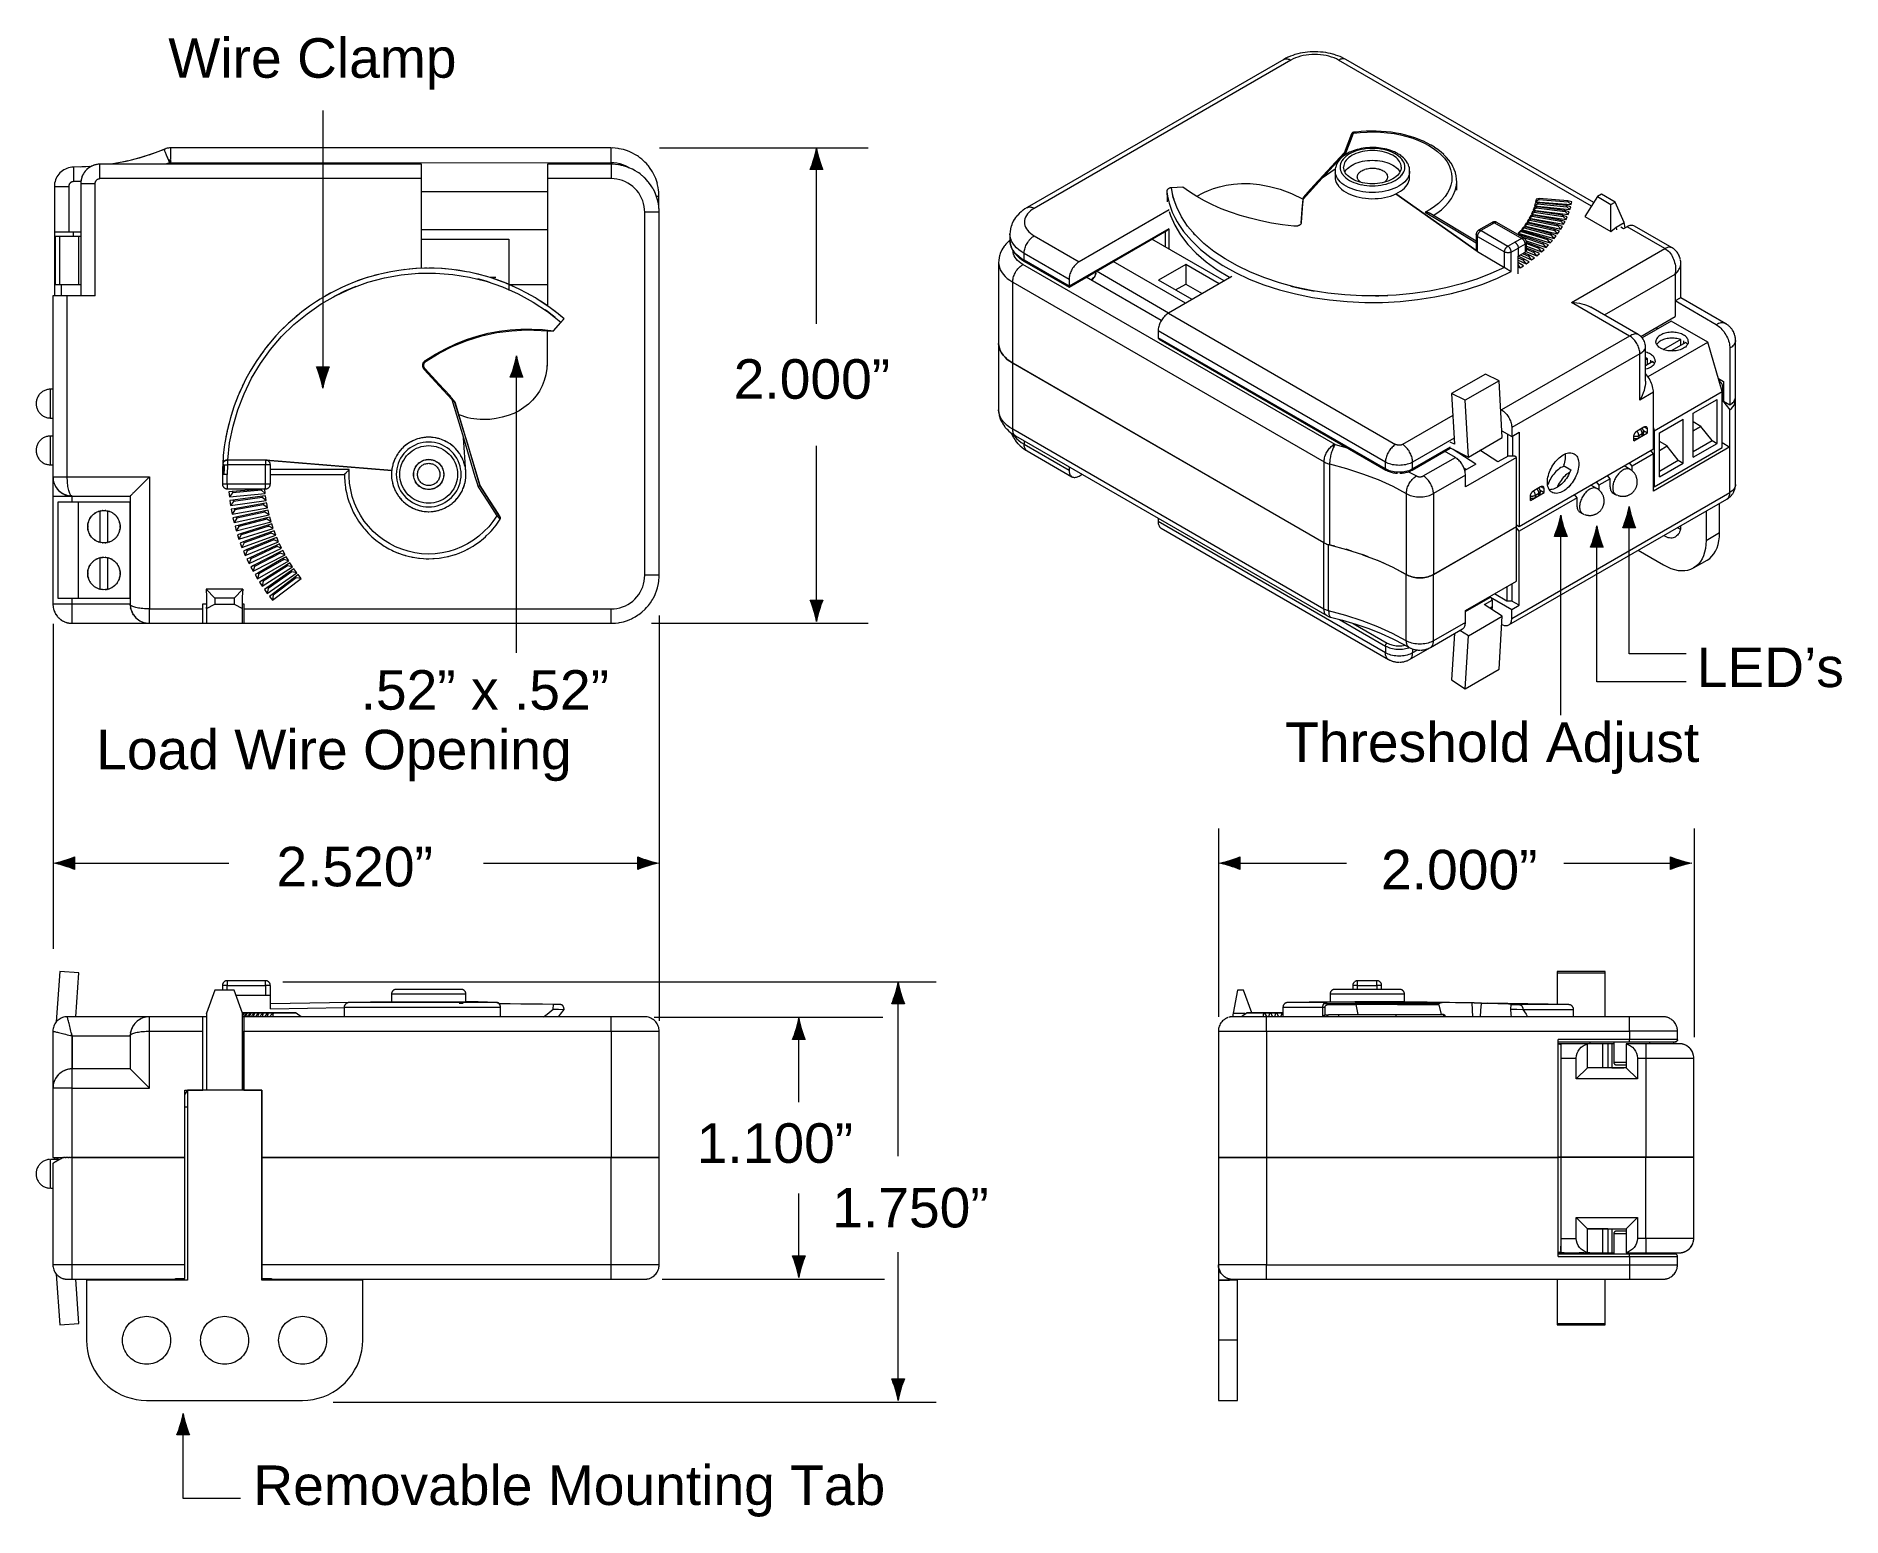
# Model space of a CAD drawing. Header units: inches. Extents: x 0.18 to 4.06, y 0.3 to 3.48.
import ezdxf

# ---------------------------------------------------------------- set-up
doc = ezdxf.new("R2010")
doc.units = ezdxf.units.IN
doc.header["$MEASUREMENT"] = 0
doc.layers.add('Layer 1', color=7, linetype='Continuous')

# ---------------------------------------------------------------- blocks, each defined once
blk = doc.blocks.new('block 2')
at = {"layer": 'Layer 1'}
h = blk.add_hatch(color=251, dxfattribs=at)
h.dxf.hatch_style = 2
edge = h.paths.add_edge_path()
edge.add_spline(control_points=[(1.8527, 3.2194), (1.85, 3.2104), (1.8475, 3.2046), (1.8446, 3.1973), (1.8446, 3.1973), (1.872, 3.1973), (1.872, 3.1973), (1.8708, 3.1999), (1.8666, 3.2104), (1.8639, 3.2194), (1.861, 3.229), (1.859, 3.2378), (1.8583, 3.2434), (1.8576, 3.2378), (1.8556, 3.229), (1.8527, 3.2194)], knot_values=[0, 0, 0, 0, 0.013889, 0.013889, 0.013889, 0.027778, 0.027778, 0.027778, 0.041667, 0.041667, 0.041667, 0.055556, 0.055556, 0.055556, 0.069444, 0.069444, 0.069444, 0.069444], degree=3, periodic=0)
edge.add_line((1.8527, 3.2194), (1.8527, 3.2194))
h = blk.add_hatch(color=251, dxfattribs=at)
h.dxf.hatch_style = 2
edge = h.paths.add_edge_path()
edge.add_spline(control_points=[(0.8019, 2.751), (0.8047, 2.76), (0.8072, 2.7659), (0.8101, 2.7731), (0.8101, 2.7731), (0.7826, 2.7731), (0.7826, 2.7731), (0.7838, 2.7705), (0.788, 2.76), (0.7907, 2.751), (0.7936, 2.7414), (0.7956, 2.7326), (0.7963, 2.727), (0.797, 2.7326), (0.799, 2.7414), (0.8019, 2.751)], knot_values=[0, 0, 0, 0, 0.013889, 0.013889, 0.013889, 0.027778, 0.027778, 0.027778, 0.041667, 0.041667, 0.041667, 0.055556, 0.055556, 0.055556, 0.069444, 0.069444, 0.069444, 0.069444], degree=3, periodic=0)
edge.add_line((0.8019, 2.751), (0.8019, 2.751))
h = blk.add_hatch(color=251, dxfattribs=at)
h.dxf.hatch_style = 2
edge = h.paths.add_edge_path()
edge.add_spline(control_points=[(1.2074, 2.7726), (1.2047, 2.7636), (1.2022, 2.7578), (1.1993, 2.7505), (1.1993, 2.7505), (1.2267, 2.7505), (1.2267, 2.7505), (1.2255, 2.7531), (1.2213, 2.7636), (1.2186, 2.7726), (1.2157, 2.7822), (1.2137, 2.791), (1.213, 2.7966), (1.2123, 2.791), (1.2103, 2.7822), (1.2074, 2.7726)], knot_values=[0, 0, 0, 0, 0.013889, 0.013889, 0.013889, 0.027778, 0.027778, 0.027778, 0.041667, 0.041667, 0.041667, 0.055556, 0.055556, 0.055556, 0.069444, 0.069444, 0.069444, 0.069444], degree=3, periodic=0)
edge.add_line((1.2074, 2.7726), (1.2074, 2.7726))
h = blk.add_hatch(color=251, dxfattribs=at)
h.dxf.hatch_style = 2
edge = h.paths.add_edge_path()
edge.add_spline(control_points=[(3.4537, 2.43), (3.451, 2.421), (3.4485, 2.4152), (3.4456, 2.408), (3.4456, 2.408), (3.473, 2.408), (3.473, 2.408), (3.4718, 2.4106), (3.4676, 2.421), (3.4649, 2.43), (3.462, 2.4396), (3.46, 2.4484), (3.4593, 2.454), (3.4586, 2.4484), (3.4566, 2.4396), (3.4537, 2.43)], knot_values=[0, 0, 0, 0, 0.013889, 0.013889, 0.013889, 0.027778, 0.027778, 0.027778, 0.041667, 0.041667, 0.041667, 0.055556, 0.055556, 0.055556, 0.069444, 0.069444, 0.069444, 0.069444], degree=3, periodic=0)
edge.add_line((3.4537, 2.43), (3.4537, 2.43))
h = blk.add_hatch(color=251, dxfattribs=at)
h.dxf.hatch_style = 2
edge = h.paths.add_edge_path()
edge.add_spline(control_points=[(3.6009, 2.4485), (3.5981, 2.4395), (3.5957, 2.4337), (3.5927, 2.4265), (3.5927, 2.4265), (3.6202, 2.4265), (3.6202, 2.4265), (3.619, 2.4291), (3.6148, 2.4395), (3.6121, 2.4485), (3.6092, 2.4582), (3.6072, 2.4669), (3.6065, 2.4726), (3.6058, 2.4669), (3.6038, 2.4582), (3.6009, 2.4485)], knot_values=[0, 0, 0, 0, 0.013889, 0.013889, 0.013889, 0.027778, 0.027778, 0.027778, 0.041667, 0.041667, 0.041667, 0.055556, 0.055556, 0.055556, 0.069444, 0.069444, 0.069444, 0.069444], degree=3, periodic=0)
edge.add_line((3.6009, 2.4485), (3.6009, 2.4485))
h = blk.add_hatch(color=251, dxfattribs=at)
h.dxf.hatch_style = 2
edge = h.paths.add_edge_path()
edge.add_spline(control_points=[(3.5314, 2.4069), (3.5287, 2.3979), (3.5262, 2.392), (3.5233, 2.3848), (3.5233, 2.3848), (3.5508, 2.3848), (3.5508, 2.3848), (3.5495, 2.3874), (3.5454, 2.3979), (3.5426, 2.4069), (3.5397, 2.4165), (3.5377, 2.4252), (3.537, 2.4309), (3.5363, 2.4252), (3.5343, 2.4165), (3.5314, 2.4069)], knot_values=[0, 0, 0, 0, 0.013889, 0.013889, 0.013889, 0.027778, 0.027778, 0.027778, 0.041667, 0.041667, 0.041667, 0.055556, 0.055556, 0.055556, 0.069444, 0.069444, 0.069444, 0.069444], degree=3, periodic=0)
edge.add_line((3.5314, 2.4069), (3.5314, 2.4069))
h = blk.add_hatch(color=251, dxfattribs=at)
h.dxf.hatch_style = 2
edge = h.paths.add_edge_path()
edge.add_spline(control_points=[(1.8638, 2.249), (1.8665, 2.258), (1.8691, 2.2638), (1.872, 2.271), (1.872, 2.271), (1.8445, 2.271), (1.8445, 2.271), (1.8457, 2.2684), (1.8499, 2.258), (1.8526, 2.249), (1.8555, 2.2393), (1.8575, 2.2306), (1.8582, 2.2249), (1.8589, 2.2306), (1.8609, 2.2393), (1.8638, 2.249)], knot_values=[0, 0, 0, 0, 0.013889, 0.013889, 0.013889, 0.027778, 0.027778, 0.027778, 0.041667, 0.041667, 0.041667, 0.055556, 0.055556, 0.055556, 0.069444, 0.069444, 0.069444, 0.069444], degree=3, periodic=0)
edge.add_line((1.8638, 2.249), (1.8638, 2.249))
h = blk.add_hatch(color=251, dxfattribs=at)
h.dxf.hatch_style = 2
edge = h.paths.add_edge_path()
edge.add_spline(control_points=[(0.24, 1.6995), (0.249, 1.6968), (0.2549, 1.6943), (0.2621, 1.6914), (0.2621, 1.6914), (0.2621, 1.7189), (0.2621, 1.7189), (0.2595, 1.7177), (0.249, 1.7135), (0.24, 1.7107), (0.2304, 1.7078), (0.2217, 1.7059), (0.216, 1.7051), (0.2217, 1.7045), (0.2304, 1.7025), (0.24, 1.6995)], knot_values=[0, 0, 0, 0, 0.013889, 0.013889, 0.013889, 0.027778, 0.027778, 0.027778, 0.041667, 0.041667, 0.041667, 0.055556, 0.055556, 0.055556, 0.069444, 0.069444, 0.069444, 0.069444], degree=3, periodic=0)
edge.add_line((0.24, 1.6995), (0.24, 1.6995))
h = blk.add_hatch(color=251, dxfattribs=at)
h.dxf.hatch_style = 2
edge = h.paths.add_edge_path()
edge.add_spline(control_points=[(1.4958, 1.7107), (1.4868, 1.7134), (1.4809, 1.7159), (1.4737, 1.7188), (1.4737, 1.7188), (1.4737, 1.6913), (1.4737, 1.6913), (1.4763, 1.6926), (1.4868, 1.6968), (1.4958, 1.6995), (1.5054, 1.7024), (1.5141, 1.7044), (1.5198, 1.7051), (1.5141, 1.7058), (1.5054, 1.7078), (1.4958, 1.7107)], knot_values=[0, 0, 0, 0, 0.013889, 0.013889, 0.013889, 0.027778, 0.027778, 0.027778, 0.041667, 0.041667, 0.041667, 0.055556, 0.055556, 0.055556, 0.069444, 0.069444, 0.069444, 0.069444], degree=3, periodic=0)
edge.add_line((1.4958, 1.7107), (1.4958, 1.7107))
h = blk.add_hatch(color=251, dxfattribs=at)
h.dxf.hatch_style = 2
edge = h.paths.add_edge_path()
edge.add_spline(control_points=[(2.7472, 1.6995), (2.7562, 1.6967), (2.762, 1.6943), (2.7692, 1.6914), (2.7692, 1.6914), (2.7692, 1.7188), (2.7692, 1.7188), (2.7667, 1.7176), (2.7562, 1.7134), (2.7472, 1.7107), (2.7376, 1.7078), (2.7288, 1.7058), (2.7231, 1.7051), (2.7288, 1.7044), (2.7376, 1.7024), (2.7472, 1.6995)], knot_values=[0, 0, 0, 0, 0.013889, 0.013889, 0.013889, 0.027778, 0.027778, 0.027778, 0.041667, 0.041667, 0.041667, 0.055556, 0.055556, 0.055556, 0.069444, 0.069444, 0.069444, 0.069444], degree=3, periodic=0)
edge.add_line((2.7472, 1.6995), (2.7472, 1.6995))
h = blk.add_hatch(color=251, dxfattribs=at)
h.dxf.hatch_style = 2
edge = h.paths.add_edge_path()
edge.add_spline(control_points=[(3.7176, 1.7107), (3.7086, 1.7134), (3.7028, 1.7159), (3.6956, 1.7188), (3.6956, 1.7188), (3.6956, 1.6913), (3.6956, 1.6913), (3.6982, 1.6926), (3.7086, 1.6967), (3.7176, 1.6994), (3.7273, 1.7024), (3.736, 1.7043), (3.7416, 1.705), (3.736, 1.7057), (3.7273, 1.7077), (3.7176, 1.7107)], knot_values=[0, 0, 0, 0, 0.013889, 0.013889, 0.013889, 0.027778, 0.027778, 0.027778, 0.041667, 0.041667, 0.041667, 0.055556, 0.055556, 0.055556, 0.069444, 0.069444, 0.069444, 0.069444], degree=3, periodic=0)
edge.add_line((3.7176, 1.7107), (3.7176, 1.7107))
h = blk.add_hatch(color=251, dxfattribs=at)
h.dxf.hatch_style = 2
edge = h.paths.add_edge_path()
edge.add_spline(control_points=[(2.0282, 1.4246), (2.0255, 1.4157), (2.023, 1.4098), (2.0201, 1.4025), (2.0201, 1.4025), (2.0475, 1.4025), (2.0475, 1.4025), (2.0463, 1.4052), (2.0421, 1.4157), (2.0394, 1.4246), (2.0365, 1.4343), (2.0345, 1.443), (2.0338, 1.4487), (2.0331, 1.443), (2.0311, 1.4343), (2.0282, 1.4246)], knot_values=[0, 0, 0, 0, 0.013889, 0.013889, 0.013889, 0.027778, 0.027778, 0.027778, 0.041667, 0.041667, 0.041667, 0.055556, 0.055556, 0.055556, 0.069444, 0.069444, 0.069444, 0.069444], degree=3, periodic=0)
edge.add_line((2.0282, 1.4246), (2.0282, 1.4246))
h = blk.add_hatch(color=251, dxfattribs=at)
h.dxf.hatch_style = 2
edge = h.paths.add_edge_path()
edge.add_spline(control_points=[(1.8147, 1.3475), (1.812, 1.3385), (1.8095, 1.3326), (1.8066, 1.3254), (1.8066, 1.3254), (1.8341, 1.3254), (1.8341, 1.3254), (1.8328, 1.328), (1.8287, 1.3385), (1.8259, 1.3475), (1.8231, 1.3571), (1.821, 1.3658), (1.8203, 1.3715), (1.8196, 1.3658), (1.8176, 1.3571), (1.8147, 1.3475)], knot_values=[0, 0, 0, 0, 0.013889, 0.013889, 0.013889, 0.027778, 0.027778, 0.027778, 0.041667, 0.041667, 0.041667, 0.055556, 0.055556, 0.055556, 0.069444, 0.069444, 0.069444, 0.069444], degree=3, periodic=0)
edge.add_line((1.8147, 1.3475), (1.8147, 1.3475))
h = blk.add_hatch(color=251, dxfattribs=at)
h.dxf.hatch_style = 2
edge = h.paths.add_edge_path()
edge.add_spline(control_points=[(1.8259, 0.8379), (1.8286, 0.8469), (1.8311, 0.8527), (1.834, 0.8599), (1.834, 0.8599), (1.8065, 0.8599), (1.8065, 0.8599), (1.8078, 0.8573), (1.812, 0.8469), (1.8147, 0.8379), (1.8176, 0.8282), (1.8196, 0.8195), (1.8203, 0.8138), (1.821, 0.8195), (1.823, 0.8282), (1.8259, 0.8379)], knot_values=[0, 0, 0, 0, 0.013889, 0.013889, 0.013889, 0.027778, 0.027778, 0.027778, 0.041667, 0.041667, 0.041667, 0.055556, 0.055556, 0.055556, 0.069444, 0.069444, 0.069444, 0.069444], degree=3, periodic=0)
edge.add_line((1.8259, 0.8379), (1.8259, 0.8379))
h = blk.add_hatch(color=251, dxfattribs=at)
h.dxf.hatch_style = 2
edge = h.paths.add_edge_path()
edge.add_spline(control_points=[(2.0394, 0.5733), (2.0421, 0.5823), (2.0446, 0.5882), (2.0475, 0.5954), (2.0475, 0.5954), (2.02, 0.5954), (2.02, 0.5954), (2.0212, 0.5928), (2.0254, 0.5823), (2.0281, 0.5733), (2.031, 0.5637), (2.033, 0.555), (2.0337, 0.5493), (2.0345, 0.555), (2.0365, 0.5637), (2.0394, 0.5733)], knot_values=[0, 0, 0, 0, 0.013889, 0.013889, 0.013889, 0.027778, 0.027778, 0.027778, 0.041667, 0.041667, 0.041667, 0.055556, 0.055556, 0.055556, 0.069444, 0.069444, 0.069444, 0.069444], degree=3, periodic=0)
edge.add_line((2.0394, 0.5733), (2.0394, 0.5733))
h = blk.add_hatch(color=251, dxfattribs=at)
h.dxf.hatch_style = 2
edge = h.paths.add_edge_path()
edge.add_spline(control_points=[(0.4902, 0.497), (0.4874, 0.488), (0.4849, 0.4822), (0.482, 0.4749), (0.482, 0.4749), (0.5095, 0.4749), (0.5095, 0.4749), (0.5083, 0.4775), (0.5041, 0.488), (0.5014, 0.497), (0.4985, 0.5066), (0.4965, 0.5154), (0.4958, 0.521), (0.4951, 0.5154), (0.4931, 0.5066), (0.4902, 0.497)], knot_values=[0, 0, 0, 0, 0.013889, 0.013889, 0.013889, 0.027778, 0.027778, 0.027778, 0.041667, 0.041667, 0.041667, 0.055556, 0.055556, 0.055556, 0.069444, 0.069444, 0.069444, 0.069444], degree=3, periodic=0)
edge.add_line((0.4902, 0.497), (0.4902, 0.497))
at = {"layer": 'Layer 1', "color": 250, "lineweight": 18}
for points in [[(2.8634, 3.4343), (2.3112, 3.1155)], [(2.879, 3.4328), (2.3267, 3.1139)], [(2.8679, 3.4368), (2.8634, 3.4343)], [(2.8634, 3.4343), (2.8649, 3.435)], [(2.8649, 3.435), (2.8664, 3.4355)], [(2.8664, 3.4355), (2.868, 3.4357)], [(2.8724, 3.4389), (2.8679, 3.4368)], [(2.868, 3.4357), (2.8697, 3.4358)], [(2.8697, 3.4358), (2.8715, 3.4356)], [(2.8715, 3.4356), (2.8733, 3.4352)], [(2.8733, 3.4393), (2.8724, 3.4389)], [(2.8779, 3.4413), (2.8733, 3.4393)], [(2.8733, 3.4352), (2.8752, 3.4346)], [(2.8752, 3.4346), (2.877, 3.4338)], [(2.877, 3.4338), (2.879, 3.4328)], [(2.8827, 3.443), (2.8779, 3.4413)], [(2.8837, 3.4353), (2.879, 3.4328)], [(2.8876, 3.4446), (2.8827, 3.443)], [(2.8886, 3.4375), (2.8837, 3.4353)], [(2.8883, 3.4449), (2.8876, 3.4446)], [(2.8934, 3.4462), (2.8883, 3.4448)], [(2.894, 3.4395), (2.8886, 3.4375)], [(2.8985, 3.4475), (2.8934, 3.4462)], [(2.8996, 3.4412), (2.894, 3.4395)], [(2.9039, 3.4485), (2.8985, 3.4475)], [(2.9054, 3.4425), (2.8996, 3.4411)], [(2.9093, 3.4493), (2.9039, 3.4485)], [(2.9114, 3.4436), (2.9054, 3.4425)], [(2.9148, 3.45), (2.9093, 3.4493)], [(2.9176, 3.4444), (2.9114, 3.4436)], [(2.9203, 3.4504), (2.9148, 3.45)], [(2.9238, 3.4449), (2.9176, 3.4444)], [(2.9259, 3.4507), (2.9203, 3.4504)], [(2.9302, 3.4451), (2.9238, 3.4449)], [(2.926, 3.4507), (2.9259, 3.4507)], [(2.9315, 3.4507), (2.926, 3.4507)], [(2.9364, 3.4449), (2.9302, 3.4451)], [(2.937, 3.4506), (2.9315, 3.4507)], [(2.9427, 3.4444), (2.9364, 3.4449)], [(2.9371, 3.4506), (2.937, 3.4506)], [(2.9427, 3.4502), (2.9371, 3.4505)], [(2.9482, 3.4497), (2.9427, 3.4502)], [(2.9488, 3.4436), (2.9427, 3.4444)], [(2.9537, 3.4489), (2.9482, 3.4497)], [(2.9548, 3.4425), (2.9488, 3.4436)], [(2.9591, 3.448), (2.9537, 3.4489)], [(2.9607, 3.4412), (2.9548, 3.4426)], [(2.9643, 3.4469), (2.9591, 3.448)], [(2.9663, 3.4395), (2.9607, 3.4412)], [(2.9694, 3.4456), (2.9643, 3.4469)], [(2.9716, 3.4375), (2.9663, 3.4395)], [(2.9744, 3.4441), (2.9695, 3.4456)], [(2.9766, 3.4353), (2.9716, 3.4375)], [(2.9751, 3.4438), (2.9744, 3.4441)], [(2.98, 3.4422), (2.9751, 3.4438)], [(2.9813, 3.4328), (2.9766, 3.4353)], [(2.9847, 3.4403), (2.98, 3.4422)], [(2.9832, 3.4338), (2.9813, 3.4328)], [(3.5253, 3.1187), (2.9813, 3.4328)], [(2.9851, 3.4346), (2.9832, 3.4338)], [(2.9892, 3.4383), (2.9847, 3.4403)], [(2.9869, 3.4352), (2.9851, 3.4346)], [(2.9887, 3.4356), (2.9869, 3.4352)], [(2.9905, 3.4358), (2.9887, 3.4356)], [(2.9901, 3.4379), (2.9892, 3.4383)], [(2.9944, 3.4356), (2.9901, 3.4379)], [(2.9922, 3.4357), (2.9905, 3.4358)], [(2.9938, 3.4355), (2.9922, 3.4357)], [(2.9954, 3.435), (2.9938, 3.4355)], [(2.9967, 3.4343), (2.9944, 3.4357)], [(2.9967, 3.4343), (2.9954, 3.435)], [(3.5302, 3.1264), (2.9967, 3.4343)], [(0.7964, 3.3244), (0.7964, 2.7639)], [(3.0089, 3.2734), (2.9933, 3.233)], [(3.0095, 3.2743), (3.0013, 3.2535)], [(3.0058, 3.2552), (3.0136, 3.2756)], [(3.0089, 3.2733), (3.0088, 3.2732)], [(3.009, 3.2737), (3.0089, 3.2734)], [(3.0091, 3.274), (3.009, 3.2738)], [(3.0092, 3.274), (3.009, 3.2737)], [(3.009, 3.2738), (3.009, 3.2736)], [(3.0093, 3.2743), (3.0091, 3.274)], [(3.0095, 3.2743), (3.0092, 3.274)], [(3.0095, 3.2746), (3.0093, 3.2744)], [(3.0093, 3.2744), (3.0093, 3.2743)], [(3.0096, 3.2748), (3.0095, 3.2746)], [(3.0097, 3.2748), (3.0095, 3.2743)], [(3.0095, 3.2743), (3.0097, 3.2745)], [(3.0098, 3.275), (3.0096, 3.2748)], [(3.0101, 3.2754), (3.0097, 3.2748)], [(3.0097, 3.2745), (3.01, 3.2747)], [(3.01, 3.2754), (3.0098, 3.2752)], [(3.0098, 3.2752), (3.0098, 3.275)], [(3.0101, 3.2755), (3.01, 3.2754)], [(3.01, 3.2747), (3.0103, 3.2749)], [(3.0103, 3.2757), (3.0101, 3.2755)], [(3.0103, 3.2757), (3.0101, 3.2754)], [(3.0105, 3.2759), (3.0103, 3.2757)], [(3.0105, 3.2759), (3.0103, 3.2756)], [(3.0103, 3.2749), (3.0106, 3.2751)], [(3.0108, 3.2761), (3.0105, 3.2759)], [(3.0106, 3.276), (3.0105, 3.2759)], [(3.0108, 3.2762), (3.0106, 3.276)], [(3.0107, 3.2761), (3.0106, 3.276)], [(3.0106, 3.2751), (3.0109, 3.2753)], [(3.0108, 3.2761), (3.0107, 3.2761)], [(3.0111, 3.2764), (3.0108, 3.2762)], [(3.0109, 3.2763), (3.0108, 3.2761)], [(3.0111, 3.2764), (3.0109, 3.2763)], [(3.0109, 3.2763), (3.0109, 3.2762)], [(3.0109, 3.2753), (3.0113, 3.2754)], [(3.011, 3.2764), (3.0111, 3.2764)], [(3.0113, 3.2766), (3.0111, 3.2764)], [(3.0113, 3.2766), (3.0111, 3.2764)], [(3.0115, 3.2767), (3.0113, 3.2766)], [(3.0115, 3.2767), (3.0113, 3.2766)], [(3.0113, 3.2754), (3.0116, 3.2755)], [(3.0115, 3.2767), (3.0114, 3.2766)], [(3.0116, 3.2768), (3.0115, 3.2767)], [(3.0116, 3.2768), (3.0115, 3.2767)], [(3.0116, 3.2768), (3.0115, 3.2767)], [(3.012, 3.277), (3.0116, 3.2768)], [(3.012, 3.277), (3.0116, 3.2768)], [(3.0116, 3.2768), (3.0116, 3.2768)], [(3.0116, 3.2768), (3.0116, 3.2768)], [(3.0116, 3.2755), (3.012, 3.2756)], [(3.0118, 3.2769), (3.012, 3.277)], [(3.0122, 3.2771), (3.012, 3.277)], [(3.012, 3.277), (3.012, 3.277)], [(3.012, 3.2756), (3.0124, 3.2757)], [(3.0123, 3.2772), (3.0122, 3.2771)], [(3.0125, 3.2772), (3.0123, 3.2772)], [(3.0124, 3.2757), (3.0128, 3.2757)], [(3.0127, 3.2773), (3.0125, 3.2772)], [(3.0129, 3.2773), (3.0127, 3.2773)], [(3.0128, 3.2757), (3.0132, 3.2757)], [(3.0131, 3.2774), (3.0129, 3.2773)], [(3.0129, 3.2773), (3.0129, 3.2773)], [(3.0133, 3.2774), (3.0131, 3.2774)], [(3.0132, 3.2757), (3.0136, 3.2756)], [(3.0134, 3.2775), (3.0133, 3.2774)], [(3.0136, 3.2775), (3.0134, 3.2775)], [(3.019, 3.2782), (3.0136, 3.2775)], [(3.0136, 3.2774), (3.0136, 3.2775)], [(3.0136, 3.2773), (3.0136, 3.2774)], [(3.0136, 3.2756), (3.028, 3.2773)], [(3.0136, 3.2771), (3.0136, 3.2773)], [(3.0136, 3.2768), (3.0136, 3.2771)], [(3.0136, 3.2765), (3.0136, 3.2768)], [(3.0136, 3.2761), (3.0136, 3.2765)], [(3.0136, 3.2756), (3.0136, 3.2761)], [(3.0298, 3.2792), (3.019, 3.2782)], [(3.028, 3.2773), (3.0426, 3.2782)], [(3.0406, 3.2799), (3.0298, 3.2792)], [(3.0515, 3.2802), (3.0406, 3.2799)], [(3.0406, 3.2799), (3.0406, 3.2799)], [(3.0426, 3.2782), (3.0573, 3.2784)], [(3.0624, 3.2801), (3.0515, 3.2802)], [(3.0573, 3.2784), (3.0718, 3.2779)], [(3.0624, 3.2801), (3.0624, 3.2801)], [(3.0732, 3.2796), (3.0624, 3.2801)], [(3.0718, 3.2779), (3.0864, 3.2767)], [(3.0841, 3.2787), (3.0733, 3.2796)], [(3.0948, 3.2775), (3.0841, 3.2787)], [(3.0864, 3.2767), (3.1007, 3.2747)], [(3.1053, 3.2759), (3.0948, 3.2775)], [(3.1007, 3.2747), (3.1146, 3.2721)], [(3.1157, 3.2739), (3.1053, 3.2759)], [(3.1146, 3.2721), (3.1281, 3.2687)], [(3.1258, 3.2715), (3.1157, 3.2739)], [(3.1357, 3.2688), (3.1258, 3.2715)], [(3.1281, 3.2687), (3.141, 3.2648)], [(3.1359, 3.2687), (3.1357, 3.2688)], [(3.1454, 3.2657), (3.1359, 3.2687)], [(3.141, 3.2648), (3.1533, 3.2602)], [(3.1547, 3.2622), (3.1454, 3.2657)], [(0.4125, 3.2257), (0.3841, 3.2178)], [(0.4315, 3.2317), (0.4012, 3.2221)], [(0.4132, 3.2259), (0.4045, 3.2234)], [(0.4549, 3.2407), (0.4216, 3.2286)], [(0.4556, 3.241), (0.4431, 3.2364)], [(0.4571, 3.2416), (0.4549, 3.2407)], [(0.455, 3.2406), (0.4549, 3.2407)], [(0.4551, 3.2402), (0.455, 3.2406)], [(0.4553, 3.2397), (0.4551, 3.2402)], [(0.4556, 3.2389), (0.4553, 3.2397)], [(0.456, 3.238), (0.4556, 3.2389)], [(0.4565, 3.2368), (0.456, 3.238)], [(0.457, 3.2355), (0.4565, 3.2368)], [(0.4577, 3.234), (0.457, 3.2355)], [(0.4593, 3.2424), (0.4571, 3.2416)], [(0.4583, 3.2323), (0.4577, 3.234)], [(0.4591, 3.2304), (0.4583, 3.2323)], [(0.4599, 3.2284), (0.4591, 3.2304)], [(0.4616, 3.2431), (0.4593, 3.2424)], [(0.4608, 3.2263), (0.4599, 3.2284)], [(0.4617, 3.2241), (0.4608, 3.2263)], [(0.4639, 3.2435), (0.4616, 3.2431)], [(0.4662, 3.2438), (0.4639, 3.2435)], [(0.4686, 3.2438), (0.4662, 3.2438)], [(0.4686, 3.2438), (0.4686, 3.2437)], [(1.4161, 3.2438), (0.4686, 3.2438)], [(0.4686, 3.2437), (0.4686, 3.2434)], [(0.4686, 3.2434), (0.4686, 3.2429)], [(0.4686, 3.2429), (0.4686, 3.2421)], [(0.4686, 3.2421), (0.4686, 3.2412)], [(0.4686, 3.2411), (0.4686, 3.24)], [(0.4686, 3.24), (0.4686, 3.2386)], [(0.4686, 3.2386), (0.4686, 3.2371)], [(0.4686, 3.2371), (0.4686, 3.2354)], [(0.4686, 3.2354), (0.4686, 3.2335)], [(0.4686, 3.2335), (0.4686, 3.2315)], [(0.4686, 3.2315), (0.4686, 3.2293)], [(0.4686, 3.2293), (0.4686, 3.2271)], [(0.4686, 3.2271), (0.4686, 3.2247)], [(0.4686, 3.2247), (0.4686, 3.2222)], [(1.4192, 3.2437), (1.4161, 3.2438)], [(1.4161, 3.2438), (1.4161, 3.2437)], [(1.4161, 3.2437), (1.4161, 3.2434)], [(1.4161, 3.2434), (1.4161, 3.2428)], [(1.4161, 3.2428), (1.4161, 3.242)], [(1.4161, 3.242), (1.4161, 3.241)], [(1.4161, 3.241), (1.4161, 3.2397)], [(1.4161, 3.2397), (1.4161, 3.2383)], [(1.4161, 3.2383), (1.4161, 3.2366)], [(1.4161, 3.2366), (1.4161, 3.2348)], [(1.4161, 3.2348), (1.4161, 3.2328)], [(1.4161, 3.2328), (1.4161, 3.2306)], [(1.4161, 3.2306), (1.4161, 3.2284)], [(1.4161, 3.2284), (1.4161, 3.2259)], [(1.4161, 3.2259), (1.4161, 3.2235)], [(1.4251, 3.2435), (1.4192, 3.2438)], [(1.4319, 3.2426), (1.4251, 3.2435)], [(1.434, 3.2423), (1.4319, 3.2426)], [(1.4381, 3.2414), (1.434, 3.2423)], [(1.4428, 3.2403), (1.4381, 3.2414)], [(1.4514, 3.2376), (1.4428, 3.2403)], [(1.4563, 3.2356), (1.4514, 3.2376)], [(1.4597, 3.2342), (1.4563, 3.2356)], [(1.4621, 3.233), (1.4597, 3.2342)], [(1.4677, 3.23), (1.4621, 3.233)], [(1.4731, 3.2266), (1.4677, 3.23)], [(1.4753, 3.2252), (1.4731, 3.2266)], [(1.4783, 3.2229), (1.4753, 3.2252)], [(1.5204, 3.2438), (1.9696, 3.2438)], [(2.9937, 3.2333), (2.9211, 3.1552)], [(2.994, 3.2336), (2.9214, 3.1554)], [(2.994, 3.2336), (2.9216, 3.1556)], [(2.9947, 3.2341), (2.922, 3.1558)], [(2.9947, 3.2341), (2.9221, 3.1559)], [(2.9955, 3.2344), (2.9228, 3.1561)], [(2.9959, 3.2345), (2.9234, 3.1562)], [(2.9976, 3.2349), (2.9245, 3.1561)], [(2.9924, 3.2288), (2.9869, 3.223)], [(2.9914, 3.226), (2.9887, 3.2238)], [(2.9918, 3.2263), (2.9914, 3.226)], [(2.9947, 3.2284), (2.9918, 3.2263)], [(2.998, 3.2347), (2.9924, 3.2288)], [(3.0013, 3.2535), (2.9933, 3.233)], [(2.9937, 3.2333), (2.994, 3.2336)], [(2.9971, 3.2258), (2.9938, 3.2228)], [(2.994, 3.2336), (2.9943, 3.2339)], [(2.9943, 3.2339), (2.9947, 3.2341)], [(2.9947, 3.2341), (2.9951, 3.2343)], [(2.9979, 3.2305), (2.9947, 3.2285)], [(2.9951, 3.2343), (2.9955, 3.2344)], [(2.9955, 3.2344), (2.9959, 3.2345)], [(2.9961, 3.2348), (2.9959, 3.2345)], [(2.9959, 3.2345), (2.9962, 3.2347)], [(2.9962, 3.235), (2.9961, 3.2348)], [(2.9962, 3.2347), (2.9964, 3.235)], [(2.9962, 3.235), (2.9964, 3.235)], [(2.9966, 3.235), (2.9962, 3.235)], [(2.9964, 3.235), (2.9967, 3.235)], [(2.997, 3.235), (2.9966, 3.235)], [(2.9967, 3.235), (2.9972, 3.2349)], [(2.9974, 3.2349), (2.997, 3.235)], [(3.0008, 3.2285), (2.9971, 3.2258)], [(2.9972, 3.2349), (2.9976, 3.2349)], [(2.9979, 3.2348), (2.9974, 3.2349)], [(2.9976, 3.2349), (2.998, 3.2347)], [(2.9979, 3.2348), (3.0058, 3.2552)], [(2.998, 3.2347), (2.9979, 3.2348)], [(2.9982, 3.2307), (2.9979, 3.2305)], [(3.0015, 3.2327), (2.9982, 3.2307)], [(3.0049, 3.2311), (3.0008, 3.2285)], [(3.0051, 3.2345), (3.0015, 3.2327)], [(3.0068, 3.2257), (3.0035, 3.2232)], [(3.0094, 3.2335), (3.0049, 3.2311)], [(3.0054, 3.2346), (3.0051, 3.2345)], [(3.0091, 3.2363), (3.0054, 3.2346)], [(3.0104, 3.228), (3.0068, 3.2257)], [(3.013, 3.2378), (3.0091, 3.2363)], [(3.0142, 3.2357), (3.0094, 3.2335)], [(3.0144, 3.2301), (3.0104, 3.228)], [(3.017, 3.2392), (3.013, 3.2378)], [(3.0194, 3.2375), (3.0142, 3.2356)], [(3.0187, 3.232), (3.0144, 3.2301)], [(3.0173, 3.2393), (3.017, 3.2392)], [(3.0214, 3.2405), (3.0173, 3.2393)], [(3.0232, 3.2337), (3.0187, 3.232)], [(3.0247, 3.2392), (3.0194, 3.2375)], [(3.0257, 3.2416), (3.0214, 3.2405)], [(3.028, 3.2351), (3.0232, 3.2337)], [(3.0304, 3.2405), (3.0247, 3.2392)], [(3.0301, 3.2425), (3.0257, 3.2416)], [(3.033, 3.2363), (3.028, 3.2351)], [(3.0345, 3.2433), (3.0301, 3.2425)], [(3.0362, 3.2416), (3.0304, 3.2405)], [(3.0382, 3.2372), (3.033, 3.2363)], [(3.0391, 3.244), (3.0345, 3.2433)], [(3.0421, 3.2424), (3.0362, 3.2416)], [(3.0435, 3.2379), (3.0382, 3.2372)], [(3.0437, 3.2444), (3.0391, 3.244)], [(3.0482, 3.2428), (3.0421, 3.2424)], [(3.0488, 3.2383), (3.0435, 3.2379)], [(3.0484, 3.2447), (3.0437, 3.2444)], [(3.0542, 3.2429), (3.0482, 3.2428)], [(3.0531, 3.2448), (3.0484, 3.2447)], [(3.0484, 3.2447), (3.0484, 3.2447)], [(3.0542, 3.2385), (3.0488, 3.2383)], [(3.0577, 3.2448), (3.0531, 3.2448)], [(3.0603, 3.2428), (3.0542, 3.2429)], [(3.0596, 3.2383), (3.0542, 3.2385)], [(3.0578, 3.2448), (3.0577, 3.2448)], [(3.0623, 3.2446), (3.0578, 3.2448)], [(3.065, 3.2379), (3.0596, 3.2383)], [(3.0663, 3.2424), (3.0603, 3.2428)], [(3.067, 3.2442), (3.0624, 3.2446)], [(3.0703, 3.2372), (3.065, 3.2379)], [(3.0723, 3.2416), (3.0663, 3.2424)], [(3.0716, 3.2437), (3.067, 3.2442)], [(3.0754, 3.2363), (3.0703, 3.2372)], [(3.0761, 3.243), (3.0716, 3.2437)], [(3.0781, 3.2405), (3.0723, 3.2416)], [(3.0804, 3.2351), (3.0754, 3.2363)], [(3.0806, 3.2421), (3.0761, 3.243)], [(3.0837, 3.2392), (3.0781, 3.2405)], [(3.0852, 3.2337), (3.0804, 3.2351)], [(3.0849, 3.2411), (3.0806, 3.2421)], [(3.0891, 3.2375), (3.0837, 3.2392)], [(3.0891, 3.2399), (3.0849, 3.2411)], [(3.0898, 3.232), (3.0852, 3.2337)], [(3.0893, 3.2398), (3.0891, 3.2399)], [(3.0942, 3.2357), (3.0891, 3.2375)], [(3.0935, 3.2385), (3.0893, 3.2398)], [(3.0941, 3.2301), (3.0898, 3.232)], [(3.0974, 3.2371), (3.0935, 3.2385)], [(3.0981, 3.228), (3.0941, 3.2301)], [(3.0991, 3.2335), (3.0942, 3.2356)], [(3.1012, 3.2354), (3.0974, 3.2371)], [(3.1017, 3.2257), (3.0981, 3.228)], [(3.1035, 3.2311), (3.0991, 3.2335)], [(3.1015, 3.2353), (3.1012, 3.2354)], [(3.1051, 3.2336), (3.1015, 3.2353)], [(3.105, 3.2232), (3.1017, 3.2257)], [(3.1077, 3.2285), (3.1035, 3.2312)], [(3.1086, 3.2317), (3.1051, 3.2336)], [(3.1114, 3.2258), (3.1077, 3.2285)], [(3.109, 3.2315), (3.1086, 3.2317)], [(3.1119, 3.2297), (3.109, 3.2315)], [(3.1146, 3.2228), (3.1114, 3.2258)], [(3.1153, 3.2274), (3.1122, 3.2295)], [(3.1156, 3.2271), (3.1153, 3.2274)], [(3.1184, 3.2249), (3.1156, 3.2271)], [(3.121, 3.2226), (3.1184, 3.2249)], [(3.1533, 3.2602), (3.1649, 3.255)], [(3.1635, 3.2585), (3.1547, 3.2622)], [(3.1638, 3.2584), (3.1635, 3.2585)], [(3.1722, 3.2543), (3.1638, 3.2584)], [(3.1649, 3.255), (3.1757, 3.2493)], [(3.1802, 3.25), (3.1722, 3.2543)], [(3.1757, 3.2493), (3.1855, 3.243)], [(3.1805, 3.2498), (3.1802, 3.25)], [(3.1877, 3.2453), (3.1805, 3.2498)], [(3.1855, 3.243), (3.1945, 3.2363)], [(3.1951, 3.2403), (3.1881, 3.2452)], [(3.1945, 3.2363), (3.2024, 3.2291)], [(3.1954, 3.24), (3.1951, 3.2403)], [(3.2019, 3.2349), (3.1954, 3.24)], [(3.2079, 3.2295), (3.2019, 3.2349)], [(3.2024, 3.2291), (3.2091, 3.2217)], [(3.2082, 3.2292), (3.2079, 3.2295)], [(3.2136, 3.2236), (3.2082, 3.2292)], [(0.2283, 3.1876), (0.226, 3.1848)], [(0.2283, 3.1876), (0.226, 3.1848)], [(0.2307, 3.1903), (0.2283, 3.1876)], [(0.2307, 3.1903), (0.2283, 3.1876)], [(0.2334, 3.1927), (0.2307, 3.1903)], [(0.2334, 3.1927), (0.2307, 3.1903)], [(0.2362, 3.1949), (0.2334, 3.1927)], [(0.2362, 3.1949), (0.2334, 3.1927)], [(0.2393, 3.1969), (0.2362, 3.1949)], [(0.2393, 3.1969), (0.2362, 3.1949)], [(0.2424, 3.1985), (0.2393, 3.1969)], [(0.2424, 3.1985), (0.2393, 3.1969)], [(0.2458, 3.1999), (0.2424, 3.1985)], [(0.2458, 3.1999), (0.2424, 3.1985)], [(0.2492, 3.201), (0.2458, 3.1999)], [(0.2492, 3.201), (0.2458, 3.1999)], [(0.2527, 3.2018), (0.2492, 3.201)], [(0.2527, 3.2018), (0.2492, 3.201)], [(0.2563, 3.2022), (0.2527, 3.2018)], [(0.2563, 3.2022), (0.2527, 3.2018)], [(0.2599, 3.2024), (0.2563, 3.2022)], [(0.2599, 3.2024), (0.2563, 3.2022)], [(0.295, 3.2038), (0.2599, 3.2024)], [(0.2946, 3.2038), (0.2599, 3.2024)], [(0.2599, 3.2024), (0.2599, 3.2023)], [(0.2599, 3.2023), (0.2599, 3.2019)], [(0.2599, 3.2019), (0.2599, 3.2014)], [(0.2599, 3.2014), (0.2599, 3.2005)], [(0.2599, 3.2005), (0.2599, 3.1995)], [(0.2599, 3.1995), (0.2599, 3.1982)], [(0.2599, 3.1982), (0.2599, 3.1968)], [(0.2599, 3.1968), (0.2599, 3.1952)], [(0.2599, 3.1952), (0.2599, 3.1933)], [(0.2599, 3.1933), (0.2599, 3.1913)], [(0.2599, 3.1913), (0.2599, 3.1892)], [(0.2599, 3.1892), (0.2599, 3.1869)], [(0.2599, 3.1869), (0.2599, 3.1845)], [(0.2973, 3.2039), (0.2757, 3.2026)], [(0.281, 3.1882), (0.2793, 3.185)], [(0.2804, 3.1871), (0.2793, 3.185)], [(0.281, 3.1882), (0.2804, 3.1871)], [(0.2829, 3.1912), (0.281, 3.1882)], [(0.2817, 3.1893), (0.281, 3.1882)], [(0.2829, 3.1912), (0.2817, 3.1893)], [(0.2851, 3.1941), (0.2829, 3.1912)], [(0.2846, 3.1934), (0.2829, 3.1912)], [(0.2851, 3.1941), (0.2846, 3.1934)], [(0.2876, 3.1968), (0.2851, 3.1941)], [(0.2862, 3.1953), (0.2851, 3.1941)], [(0.2876, 3.1968), (0.2862, 3.1953)], [(0.2902, 3.1992), (0.2876, 3.1968)], [(0.288, 3.1972), (0.2876, 3.1968)], [(0.2899, 3.1989), (0.288, 3.1972)], [(0.2902, 3.1992), (0.2899, 3.1989)], [(0.2931, 3.2014), (0.2902, 3.1992)], [(0.2919, 3.2005), (0.2902, 3.1992)], [(0.2931, 3.2014), (0.2919, 3.2005)], [(0.2961, 3.2033), (0.2931, 3.2014)], [(0.294, 3.202), (0.2931, 3.2014)], [(0.2961, 3.2033), (0.294, 3.202)], [(0.2993, 3.205), (0.2961, 3.2033)], [(0.2984, 3.2045), (0.2961, 3.2033)], [(0.2993, 3.205), (0.2984, 3.2045)], [(0.3026, 3.2064), (0.2993, 3.205)], [(0.3007, 3.2056), (0.2993, 3.205)], [(0.3026, 3.2064), (0.3007, 3.2056)], [(0.3061, 3.2075), (0.3026, 3.2064)], [(0.3031, 3.2065), (0.3026, 3.2064)], [(0.3055, 3.2073), (0.3031, 3.2065)], [(0.3061, 3.2075), (0.3055, 3.2073)], [(0.3096, 3.2082), (0.3061, 3.2074)], [(0.3079, 3.2079), (0.3061, 3.2075)], [(0.3096, 3.2082), (0.3079, 3.2079)], [(0.3132, 3.2087), (0.3096, 3.2082)], [(0.3105, 3.2084), (0.3096, 3.2082)], [(0.3132, 3.2087), (0.3105, 3.2084)], [(0.3168, 3.2089), (0.3132, 3.2087)], [(0.3155, 3.2088), (0.3132, 3.2087)], [(0.3168, 3.2089), (0.3155, 3.2088)], [(1.0085, 3.2089), (0.3168, 3.2089)], [(0.3168, 3.2087), (0.3168, 3.2089)], [(0.3168, 3.2084), (0.3168, 3.2087)], [(0.3168, 3.2078), (0.3168, 3.2084)], [(0.3168, 3.207), (0.3168, 3.2078)], [(0.3168, 3.2059), (0.3168, 3.207)], [(0.3168, 3.2047), (0.3168, 3.2059)], [(0.3168, 3.2033), (0.3168, 3.2047)], [(0.3168, 3.2016), (0.3168, 3.2033)], [(0.3168, 3.1998), (0.3168, 3.2016)], [(0.3168, 3.1978), (0.3168, 3.1998)], [(0.3168, 3.1956), (0.3168, 3.1978)], [(0.3168, 3.1934), (0.3168, 3.1956)], [(0.3168, 3.1909), (0.3168, 3.1934)], [(0.3168, 3.1885), (0.3168, 3.1909)], [(0.3168, 3.1859), (0.3168, 3.1885)], [(0.3168, 3.1832), (0.3168, 3.1859)], [(0.3763, 3.2158), (0.3409, 3.2089)], [(0.3768, 3.2159), (0.3645, 3.2135)], [(0.4012, 3.2221), (0.3703, 3.2143)], [(0.4666, 3.2119), (0.458, 3.2088)], [(0.4626, 3.2218), (0.4617, 3.2241)], [(0.4636, 3.2194), (0.4626, 3.2218)], [(0.4636, 3.2194), (0.4648, 3.2172)], [(0.4646, 3.217), (0.4636, 3.2194)], [(0.4646, 3.217), (0.465, 3.2166)], [(0.4656, 3.2145), (0.4646, 3.217)], [(0.4652, 3.2165), (0.4659, 3.2154)], [(0.4656, 3.2158), (0.4654, 3.2152)], [(0.4667, 3.2184), (0.4656, 3.2158)], [(0.4667, 3.2184), (0.4656, 3.2145)], [(0.4666, 3.2119), (0.4656, 3.2145)], [(0.4659, 3.2153), (0.4673, 3.214)], [(0.4659, 3.2153), (0.4659, 3.2153)], [(0.4686, 3.2145), (0.4666, 3.2119)], [(0.4666, 3.2119), (0.4671, 3.2138)], [(0.4666, 3.2119), (1.4161, 3.2129)], [(0.4681, 3.2191), (0.4667, 3.2184)], [(0.4671, 3.2138), (0.4668, 3.214)], [(0.4673, 3.214), (0.4676, 3.2139)], [(0.4685, 3.2128), (0.4683, 3.2127)], [(0.4683, 3.2127), (0.4685, 3.2128)], [(0.4683, 3.2127), (0.4685, 3.2128)], [(0.4685, 3.213), (0.4685, 3.213)], [(0.4685, 3.213), (0.4685, 3.213)], [(0.4685, 3.213), (0.4685, 3.213)], [(0.4685, 3.213), (0.4685, 3.213)], [(0.4685, 3.213), (0.4685, 3.213)], [(0.4685, 3.2129), (0.4685, 3.213)], [(0.4685, 3.213), (0.4686, 3.213)], [(0.4685, 3.213), (0.4685, 3.213)], [(0.4685, 3.213), (0.4685, 3.213)], [(0.4685, 3.213), (0.4685, 3.213)], [(0.4686, 3.2129), (0.4685, 3.2128)], [(0.4686, 3.2129), (0.4685, 3.2128)], [(0.4686, 3.2129), (0.4685, 3.2128)], [(0.4685, 3.2129), (0.4685, 3.2129)], [(0.4685, 3.2129), (0.4685, 3.2129)], [(0.4685, 3.2128), (0.4685, 3.2129)], [(0.4685, 3.2129), (0.4685, 3.2128)], [(0.4685, 3.2129), (0.4685, 3.2129)], [(0.4685, 3.2129), (0.4685, 3.2129)], [(0.4685, 3.2129), (0.4685, 3.2129)], [(0.4685, 3.2129), (0.4685, 3.2129)], [(0.4685, 3.2129), (0.4685, 3.2129)], [(0.4685, 3.2129), (0.4685, 3.2129)], [(0.4685, 3.2129), (0.4685, 3.2129)], [(0.4685, 3.2129), (0.4685, 3.2129)], [(0.4685, 3.2129), (0.4685, 3.2129)], [(0.4685, 3.2129), (0.4685, 3.2129)], [(0.4685, 3.2129), (0.4685, 3.2129)], [(0.4685, 3.2129), (0.4685, 3.2129)], [(0.4685, 3.2129), (0.4685, 3.2129)], [(0.4685, 3.2129), (0.4685, 3.2129)], [(0.4685, 3.2129), (0.4685, 3.2129)], [(0.4685, 3.2129), (0.4685, 3.2129)], [(0.4685, 3.2128), (0.4687, 3.2129)], [(0.4686, 3.2129), (0.4685, 3.2128)], [(0.4685, 3.2129), (0.4685, 3.2129)], [(0.4685, 3.2129), (0.4685, 3.2129)], [(0.4685, 3.2129), (0.4685, 3.2129)], [(0.4685, 3.2129), (0.4685, 3.2129)], [(0.4686, 3.2129), (0.4685, 3.2129)], [(0.4685, 3.2128), (0.4685, 3.2128)], [(0.4685, 3.2128), (0.4685, 3.2128)], [(0.4685, 3.2128), (0.4685, 3.2128)], [(0.4685, 3.2128), (0.4685, 3.2128)], [(0.4685, 3.2128), (0.4685, 3.2128)], [(0.4685, 3.2128), (0.4685, 3.2128)], [(0.4685, 3.2128), (0.4685, 3.2128)], [(0.4685, 3.2128), (0.4685, 3.2128)], [(0.4685, 3.2128), (0.4685, 3.2128)], [(0.4685, 3.2128), (0.4685, 3.2128)], [(0.4685, 3.2128), (0.4685, 3.2128)], [(0.4685, 3.2128), (0.4685, 3.2128)], [(0.4685, 3.2128), (0.4685, 3.2128)], [(0.4685, 3.2128), (0.4685, 3.2128)], [(0.4685, 3.2128), (0.4685, 3.2128)], [(0.4685, 3.2128), (0.4685, 3.2128)], [(0.4685, 3.2128), (0.4685, 3.2128)], [(0.4685, 3.2128), (0.4685, 3.2128)], [(0.4686, 3.2222), (0.4686, 3.2197)], [(0.4686, 3.2197), (0.4686, 3.2188)], [(0.4686, 3.2179), (0.4686, 3.2171)], [(0.4686, 3.2172), (0.4686, 3.2168)], [(0.4686, 3.2165), (0.4686, 3.2145)], [(0.4691, 3.2142), (0.4686, 3.213)], [(0.4686, 3.2129), (0.4692, 3.2131)], [(0.4686, 3.2129), (0.4692, 3.2131)], [(0.4686, 3.2129), (0.4691, 3.213)], [(0.4686, 3.2129), (0.4691, 3.213)], [(0.4686, 3.213), (0.4686, 3.213)], [(0.4686, 3.213), (0.4686, 3.213)], [(0.4686, 3.213), (0.4686, 3.213)], [(0.4686, 3.213), (0.4686, 3.213)], [(0.4686, 3.213), (0.4686, 3.213)], [(0.4686, 3.213), (0.4687, 3.213)], [(0.4686, 3.213), (0.4686, 3.213)], [(0.4686, 3.213), (0.4686, 3.213)], [(0.4686, 3.2129), (0.4687, 3.2129)], [(0.4686, 3.2129), (0.4691, 3.2129)], [(0.4686, 3.2129), (0.4691, 3.2129)], [(0.4686, 3.2129), (0.4691, 3.2129)], [(0.4686, 3.2129), (0.4691, 3.2129)], [(0.4686, 3.2129), (0.469, 3.2128)], [(0.4686, 3.2129), (0.469, 3.2128)], [(0.4686, 3.2129), (0.469, 3.2128)], [(0.4686, 3.2129), (0.469, 3.2128)], [(0.4686, 3.2129), (0.469, 3.2127)], [(0.4686, 3.2129), (0.4689, 3.2127)], [(0.4686, 3.2129), (0.4689, 3.2127)], [(0.4686, 3.2129), (0.4689, 3.2127)], [(0.4686, 3.2129), (0.4687, 3.2129)], [(0.4686, 3.2129), (0.4689, 3.2127)], [(0.4686, 3.2129), (0.4689, 3.2127)], [(0.4686, 3.2129), (0.4688, 3.2129)], [(0.4687, 3.2165), (0.469, 3.2149)], [(0.4687, 3.213), (0.4687, 3.213)], [(0.4687, 3.213), (0.4687, 3.213)], [(0.4687, 3.213), (0.4687, 3.213)], [(0.4687, 3.213), (0.4688, 3.2129)], [(0.4687, 3.213), (0.4687, 3.213)], [(0.4687, 3.213), (0.4687, 3.213)], [(0.4687, 3.213), (0.4687, 3.213)], [(0.4687, 3.213), (0.4687, 3.213)], [(0.4687, 3.213), (0.4687, 3.213)], [(0.4687, 3.213), (0.4687, 3.213)], [(0.4687, 3.213), (0.4687, 3.213)], [(0.4687, 3.213), (0.4687, 3.213)], [(0.4687, 3.213), (0.4687, 3.213)], [(0.469, 3.2128), (0.4687, 3.2128)], [(0.469, 3.2128), (0.4687, 3.2128)], [(0.469, 3.2127), (0.4687, 3.2128)], [(0.469, 3.2127), (0.4687, 3.2128)], [(0.469, 3.2127), (0.4687, 3.2128)], [(0.469, 3.2127), (0.4687, 3.2128)], [(0.4689, 3.2127), (0.4687, 3.2128)], [(0.4688, 3.2127), (0.4687, 3.2128)], [(0.4688, 3.2129), (0.4693, 3.2132)], [(0.4692, 3.2131), (0.4688, 3.2129)], [(0.4692, 3.213), (0.4688, 3.2129)], [(0.4691, 3.213), (0.4688, 3.2129)], [(0.4691, 3.213), (0.4688, 3.2129)], [(0.4691, 3.2129), (0.4688, 3.2129)], [(0.4691, 3.2129), (0.4688, 3.2129)], [(0.4691, 3.2129), (0.4688, 3.2129)], [(0.469, 3.2128), (0.4688, 3.2129)], [(0.4688, 3.2129), (0.4688, 3.2129)], [(0.4688, 3.2129), (0.4688, 3.2129)], [(0.4688, 3.2129), (0.4688, 3.2129)], [(0.469, 3.2128), (0.4688, 3.2128)], [(0.469, 3.2131), (0.4692, 3.2133)], [(0.4692, 3.2133), (0.469, 3.2131)], [(0.4692, 3.2132), (0.469, 3.2131)], [(0.4691, 3.2131), (0.4692, 3.2132)], [(0.4692, 3.2132), (0.4692, 3.2132)], [(1.0085, 3.2087), (1.0085, 3.2089)], [(1.0085, 3.2084), (1.0085, 3.2087)], [(1.0085, 3.2078), (1.0085, 3.2084)], [(1.0085, 3.207), (1.0085, 3.2078)], [(1.0085, 3.2059), (1.0085, 3.207)], [(1.0085, 3.2047), (1.0085, 3.2059)], [(1.0085, 3.2033), (1.0085, 3.2047)], [(1.0085, 3.2016), (1.0085, 3.2033)], [(1.0085, 3.1998), (1.0085, 3.2016)], [(1.0085, 3.1978), (1.0085, 3.1998)], [(1.0085, 3.1956), (1.0085, 3.1978)], [(1.0085, 3.1934), (1.0085, 3.1956)], [(1.0085, 3.1909), (1.0085, 3.1934)], [(1.0085, 3.1885), (1.0085, 3.1909)], [(1.0085, 3.1859), (1.0085, 3.1885)], [(1.0085, 3.1832), (1.0085, 3.1859)], [(1.2797, 3.2089), (1.2797, 3.2087)], [(1.4164, 3.2089), (1.2797, 3.2089)], [(1.2797, 3.2087), (1.2797, 3.2084)], [(1.2797, 3.2084), (1.2797, 3.2078)], [(1.2797, 3.2078), (1.2797, 3.207)], [(1.2797, 3.207), (1.2797, 3.2059)], [(1.2797, 3.2059), (1.2797, 3.2047)], [(1.2797, 3.2047), (1.2797, 3.2033)], [(1.2797, 3.2033), (1.2797, 3.2016)], [(1.2797, 3.2016), (1.2797, 3.1998)], [(1.2797, 3.1998), (1.2797, 3.1978)], [(1.2797, 3.1978), (1.2797, 3.1956)], [(1.2797, 3.1956), (1.2797, 3.1934)], [(1.2797, 3.1934), (1.2797, 3.1909)], [(1.2797, 3.1909), (1.2797, 3.1885)], [(1.2797, 3.1885), (1.2797, 3.1859)], [(1.2797, 3.1859), (1.2797, 3.1832)], [(1.4161, 3.2235), (1.4161, 3.2209)], [(1.4161, 3.2209), (1.4161, 3.2182)], [(1.4161, 3.2182), (1.4161, 3.2156)], [(1.4161, 3.2156), (1.4161, 3.2129)], [(1.4161, 3.2129), (1.4224, 3.2126)], [(1.4196, 3.2088), (1.4164, 3.2089)], [(1.4164, 3.2089), (1.4164, 3.2087)], [(1.4196, 3.2088), (1.4164, 3.2089)], [(1.4164, 3.2087), (1.4164, 3.2084)], [(1.4164, 3.2084), (1.4164, 3.2078)], [(1.4164, 3.2078), (1.4164, 3.207)], [(1.4164, 3.207), (1.4164, 3.2059)], [(1.4164, 3.2059), (1.4164, 3.2047)], [(1.4164, 3.2047), (1.4164, 3.2033)], [(1.4164, 3.2033), (1.4164, 3.2016)], [(1.4164, 3.2016), (1.4164, 3.1998)], [(1.4164, 3.1998), (1.4164, 3.1978)], [(1.4164, 3.1978), (1.4164, 3.1956)], [(1.4164, 3.1956), (1.4164, 3.1934)], [(1.4164, 3.1934), (1.4164, 3.1909)], [(1.4164, 3.1909), (1.4164, 3.1885)], [(1.4164, 3.1885), (1.4164, 3.1859)], [(1.4164, 3.1859), (1.4164, 3.1832)], [(1.4255, 3.2085), (1.4196, 3.2088)], [(1.4255, 3.2085), (1.4196, 3.2088)], [(1.4224, 3.2126), (1.4286, 3.2117)], [(1.4323, 3.2075), (1.4255, 3.2085)], [(1.4259, 3.2084), (1.4255, 3.2085)], [(1.4323, 3.2076), (1.4259, 3.2084)], [(1.4286, 3.2118), (1.4348, 3.2104)], [(1.4344, 3.2073), (1.4323, 3.2076)], [(1.4344, 3.2073), (1.4323, 3.2076)], [(1.4385, 3.2064), (1.4344, 3.2073)], [(1.4385, 3.2065), (1.4344, 3.2073)], [(1.4348, 3.2104), (1.4408, 3.2085)], [(1.4432, 3.2053), (1.4385, 3.2065)], [(1.4432, 3.2053), (1.4385, 3.2064)], [(1.4408, 3.2085), (1.4466, 3.2061)], [(1.4518, 3.2026), (1.4432, 3.2053)], [(1.4447, 3.2049), (1.4432, 3.2053)], [(1.4508, 3.203), (1.4447, 3.2049)], [(1.4466, 3.2061), (1.4522, 3.2032)], [(1.4518, 3.2026), (1.4508, 3.203)], [(1.4567, 3.2006), (1.4518, 3.2026)], [(1.4567, 3.2007), (1.4518, 3.2026)], [(1.4522, 3.2032), (1.4552, 3.2013)], [(1.4601, 3.1992), (1.4567, 3.2007)], [(1.4601, 3.1992), (1.4567, 3.2006)], [(1.4625, 3.198), (1.4601, 3.1992)], [(1.4625, 3.198), (1.4601, 3.1992)], [(1.4681, 3.195), (1.4625, 3.198)], [(1.4681, 3.195), (1.4625, 3.198)], [(1.4735, 3.1916), (1.4681, 3.195)], [(1.4735, 3.1916), (1.4681, 3.195)], [(1.4757, 3.1902), (1.4735, 3.1916)], [(1.4757, 3.1902), (1.4735, 3.1916)], [(1.4787, 3.1879), (1.4757, 3.1902)], [(1.4787, 3.188), (1.4757, 3.1902)], [(1.4825, 3.2197), (1.4783, 3.2229)], [(1.4828, 3.1847), (1.4786, 3.1879)], [(1.4828, 3.1847), (1.4787, 3.188)], [(1.4891, 3.2136), (1.4825, 3.2197)], [(1.4924, 3.2101), (1.4891, 3.2136)], [(1.4952, 3.2069), (1.4924, 3.2101)], [(1.4965, 3.2053), (1.4952, 3.2069)], [(1.5007, 3.1998), (1.4965, 3.2053)], [(1.5038, 3.1949), (1.5007, 3.1998)], [(1.5055, 3.1922), (1.5038, 3.1949)], [(1.507, 3.1894), (1.5055, 3.1922)], [(1.5097, 3.1842), (1.507, 3.1894)], [(1.8583, 2.8654), (1.8583, 3.2066)], [(2.9493, 3.1856), (2.9284, 3.1631)], [(2.9869, 3.223), (2.9458, 3.1788)], [(2.9744, 3.1981), (2.9458, 3.1788)], [(2.9661, 3.2036), (2.9493, 3.1856)], [(2.9744, 3.1983), (2.9742, 3.1955)], [(2.9742, 3.1955), (2.9742, 3.1942)], [(2.9742, 3.1942), (2.9743, 3.1926)], [(2.9742, 3.1942), (2.9742, 3.1817)], [(2.9743, 3.1926), (2.9744, 3.1902)], [(2.975, 3.2017), (2.9744, 3.1988)], [(2.9744, 3.1988), (2.9744, 3.1983)], [(2.9754, 3.1862), (2.9744, 3.1902)], [(2.9751, 3.2022), (2.975, 3.2017)], [(2.9753, 3.2027), (2.9751, 3.2022)], [(2.976, 3.2055), (2.9753, 3.2027)], [(2.9769, 3.1823), (2.9754, 3.1862)], [(2.9762, 3.2059), (2.976, 3.2055)], [(2.9773, 3.2087), (2.9762, 3.2059)], [(2.9775, 3.2091), (2.9773, 3.2087)], [(2.979, 3.2118), (2.9775, 3.2092)], [(2.9792, 3.2123), (2.979, 3.2119)], [(2.9809, 3.2149), (2.9792, 3.2123)], [(2.9812, 3.2153), (2.9809, 3.2149)], [(2.9831, 3.2179), (2.9812, 3.2153)], [(2.9834, 3.2183), (2.9831, 3.2179)], [(2.9857, 3.2207), (2.9834, 3.2183)], [(2.9847, 3.2062), (2.9845, 3.2027)], [(2.9845, 3.2027), (2.9847, 3.1992)], [(2.9856, 3.2097), (2.9847, 3.2062)], [(2.9847, 3.1992), (2.9856, 3.1957)], [(2.9869, 3.2131), (2.9856, 3.2097)], [(2.9856, 3.1957), (2.9869, 3.1922)], [(2.9859, 3.2211), (2.9857, 3.2207)], [(2.9884, 3.2235), (2.9859, 3.2211)], [(2.9887, 3.2164), (2.9869, 3.2131)], [(2.9869, 3.1922), (2.9887, 3.1889)], [(2.9887, 3.2238), (2.9884, 3.2235)], [(2.991, 3.2197), (2.9887, 3.2165)], [(2.9887, 3.1889), (2.991, 3.1857)], [(2.9938, 3.2228), (2.991, 3.2197)], [(2.991, 3.1856), (2.9938, 3.1825)], [(2.9925, 3.2058), (2.9922, 3.2027)], [(2.9925, 3.1996), (2.9922, 3.2027)], [(2.9932, 3.2089), (2.9925, 3.2058)], [(2.9932, 3.1965), (2.9925, 3.1996)], [(2.9943, 3.2119), (2.9932, 3.2089)], [(2.9943, 3.1934), (2.9932, 3.1965)], [(2.9959, 3.2149), (2.9943, 3.2119)], [(2.9959, 3.1904), (2.9943, 3.1934)], [(2.9951, 3.1921), (2.9959, 3.1938)], [(2.998, 3.2178), (2.9959, 3.2149)], [(2.9959, 3.1938), (2.998, 3.1967)], [(2.998, 3.1876), (2.9959, 3.1904)], [(3.0005, 3.2206), (2.998, 3.2178)], [(2.998, 3.1967), (3.0005, 3.1995)], [(3.0005, 3.1848), (2.998, 3.1876)], [(3.0035, 3.2232), (3.0005, 3.2206)], [(3.0005, 3.1995), (3.0035, 3.2021)], [(3.0035, 3.2021), (3.0068, 3.2046)], [(3.0068, 3.2046), (3.0104, 3.2069)], [(3.0104, 3.2069), (3.0144, 3.209)], [(3.0144, 3.209), (3.0187, 3.2109)], [(3.0187, 3.2109), (3.0232, 3.2126)], [(3.0222, 3.1848), (3.0228, 3.1864)], [(3.0228, 3.1864), (3.0237, 3.188)], [(3.0232, 3.2126), (3.028, 3.214)], [(3.0237, 3.188), (3.0247, 3.1895)], [(3.0247, 3.1895), (3.026, 3.191)], [(3.026, 3.191), (3.0276, 3.1924)], [(3.0276, 3.1924), (3.0293, 3.1937)], [(3.028, 3.214), (3.033, 3.2152)], [(3.0293, 3.1937), (3.0312, 3.1949)], [(3.0312, 3.1949), (3.0333, 3.196)], [(3.033, 3.2152), (3.0382, 3.2161)], [(3.0333, 3.196), (3.0356, 3.197)], [(3.0356, 3.197), (3.038, 3.1978)], [(3.038, 3.1979), (3.0405, 3.1986)], [(3.0382, 3.2161), (3.0435, 3.2168)], [(3.0405, 3.1986), (3.0431, 3.1992)], [(3.0431, 3.1992), (3.0458, 3.1997)], [(3.0435, 3.2168), (3.0488, 3.2172)], [(3.0458, 3.1997), (3.0486, 3.2001)], [(3.0486, 3.2001), (3.0514, 3.2003)], [(3.0488, 3.2172), (3.0542, 3.2174)], [(3.0514, 3.2003), (3.0542, 3.2004)], [(3.0542, 3.2174), (3.0596, 3.2172)], [(3.0542, 3.2004), (3.057, 3.2003)], [(3.057, 3.2003), (3.0599, 3.2001)], [(3.0596, 3.2172), (3.065, 3.2168)], [(3.0599, 3.2001), (3.0626, 3.1997)], [(3.0626, 3.1997), (3.0653, 3.1992)], [(3.065, 3.2168), (3.0703, 3.2161)], [(3.0653, 3.1992), (3.068, 3.1986)], [(3.068, 3.1986), (3.0705, 3.1978)], [(3.0703, 3.2161), (3.0754, 3.2152)], [(3.0705, 3.1979), (3.0729, 3.197)], [(3.0729, 3.197), (3.0752, 3.196)], [(3.0752, 3.196), (3.0772, 3.1949)], [(3.0754, 3.2152), (3.0804, 3.214)], [(3.0772, 3.1949), (3.0792, 3.1937)], [(3.0792, 3.1937), (3.0809, 3.1924)], [(3.0804, 3.214), (3.0852, 3.2126)], [(3.0809, 3.1924), (3.0824, 3.191)], [(3.0824, 3.191), (3.0837, 3.1895)], [(3.0837, 3.1895), (3.0848, 3.188)], [(3.0848, 3.188), (3.0857, 3.1864)], [(3.0852, 3.2126), (3.0898, 3.2109)], [(3.0857, 3.1864), (3.0863, 3.1848)], [(3.0898, 3.2109), (3.0941, 3.209)], [(3.0941, 3.209), (3.0981, 3.2069)], [(3.0981, 3.2069), (3.1017, 3.2046)], [(3.1017, 3.2046), (3.105, 3.2021)], [(3.1079, 3.2206), (3.105, 3.2232)], [(3.105, 3.2021), (3.1079, 3.1995)], [(3.1104, 3.2178), (3.1079, 3.2206)], [(3.1079, 3.1995), (3.1104, 3.1967)], [(3.1104, 3.1876), (3.1079, 3.1848)], [(3.1125, 3.2149), (3.1104, 3.2178)], [(3.1104, 3.1967), (3.1125, 3.1938)], [(3.1125, 3.1904), (3.1104, 3.1876)], [(3.1141, 3.2119), (3.1125, 3.2149)], [(3.1125, 3.1938), (3.1134, 3.1921)], [(3.1141, 3.1934), (3.1125, 3.1904)], [(3.1153, 3.2089), (3.1141, 3.2119)], [(3.1153, 3.1965), (3.1141, 3.1934)], [(3.1174, 3.2197), (3.1146, 3.2228)], [(3.1146, 3.1826), (3.1174, 3.1857)], [(3.116, 3.2058), (3.1153, 3.2089)], [(3.116, 3.1996), (3.1153, 3.1964)], [(3.1162, 3.2027), (3.116, 3.2058)], [(3.1162, 3.2027), (3.116, 3.1996)], [(3.1198, 3.2164), (3.1174, 3.2197)], [(3.1174, 3.1856), (3.1198, 3.1889)], [(3.1216, 3.2131), (3.1198, 3.2164)], [(3.1198, 3.1889), (3.1216, 3.1922)], [(3.1213, 3.2223), (3.121, 3.2226)], [(3.1236, 3.2199), (3.1213, 3.2223)], [(3.1229, 3.2097), (3.1216, 3.2131)], [(3.1216, 3.1922), (3.1229, 3.1957)], [(3.1237, 3.2062), (3.1229, 3.2097)], [(3.1229, 3.1957), (3.1237, 3.1992)], [(3.124, 3.2195), (3.1236, 3.2199)], [(3.124, 3.2027), (3.1237, 3.2062)], [(3.1237, 3.1992), (3.124, 3.2027)], [(3.1261, 3.217), (3.124, 3.2195)], [(3.1264, 3.2166), (3.1261, 3.217)], [(3.1282, 3.214), (3.1264, 3.2166)], [(3.1284, 3.2136), (3.1282, 3.214)], [(3.13, 3.2109), (3.1284, 3.2136)], [(3.1302, 3.2105), (3.13, 3.2109)], [(3.1315, 3.2078), (3.1302, 3.2105)], [(3.1317, 3.2073), (3.1315, 3.2078)], [(3.1331, 3.1862), (3.1316, 3.1823)], [(3.1319, 3.2068), (3.1317, 3.2073)], [(3.1329, 3.2041), (3.1319, 3.2068)], [(3.133, 3.2035), (3.1329, 3.2041)], [(3.1337, 3.2008), (3.133, 3.2035)], [(3.134, 3.1902), (3.1331, 3.1862)], [(3.1337, 3.2002), (3.1337, 3.2008)], [(3.1341, 3.1974), (3.1337, 3.2002)], [(3.1343, 3.1942), (3.134, 3.1902)], [(3.1342, 3.1969), (3.1341, 3.1974)], [(3.1343, 3.1942), (3.1342, 3.1969)], [(3.1343, 3.1802), (3.1343, 3.1942)], [(3.2091, 3.2217), (3.2148, 3.2138)], [(3.2139, 3.2233), (3.2136, 3.2236)], [(3.2187, 3.2175), (3.2139, 3.2233)], [(3.2148, 3.2138), (3.2193, 3.2058)], [(3.219, 3.2172), (3.2187, 3.2175)], [(3.2231, 3.2112), (3.219, 3.2172)], [(3.2193, 3.2058), (3.2225, 3.1975)], [(3.2225, 3.1975), (3.2246, 3.1891)], [(3.2234, 3.2108), (3.2231, 3.2112)], [(3.2269, 3.2048), (3.2234, 3.2108)], [(3.2246, 3.1891), (3.2254, 3.1807)], [(3.2272, 3.2043), (3.2269, 3.2048)], [(3.2301, 3.1981), (3.2272, 3.2043)], [(3.2303, 3.1976), (3.2301, 3.1981)], [(3.2304, 3.1972), (3.2303, 3.1976)], [(3.2326, 3.1909), (3.2304, 3.1972)], [(3.2328, 3.1904), (3.2326, 3.1909)], [(3.2343, 3.184), (3.2328, 3.1904)], [(0.2188, 3.1647), (0.2186, 3.1611)], [(0.2186, 3.1611), (0.2186, 3.0636)], [(0.2186, 3.1611), (0.2187, 3.1611)], [(0.2187, 3.1611), (0.2191, 3.1611)], [(0.2192, 3.1683), (0.2188, 3.1647)], [(0.2192, 3.1683), (0.2188, 3.1647)], [(0.2191, 3.1611), (0.2196, 3.1611)], [(0.22, 3.1718), (0.2192, 3.1683)], [(0.2196, 3.1611), (0.2205, 3.1611)], [(0.2211, 3.1752), (0.22, 3.1718)], [(0.2211, 3.1752), (0.22, 3.1718)], [(0.2205, 3.1611), (0.2215, 3.1611)], [(0.2225, 3.1786), (0.2211, 3.1752)], [(0.2225, 3.1786), (0.2211, 3.1752)], [(0.2215, 3.1611), (0.2227, 3.1611)], [(0.2241, 3.1817), (0.2225, 3.1786)], [(0.2241, 3.1817), (0.2225, 3.1786)], [(0.2227, 3.1611), (0.2242, 3.1611)], [(0.226, 3.1848), (0.2241, 3.1817)], [(0.226, 3.1848), (0.2241, 3.1817)], [(0.2242, 3.1611), (0.2258, 3.1611)], [(0.2258, 3.1611), (0.2277, 3.1611)], [(0.2277, 3.1611), (0.2297, 3.1611)], [(0.2297, 3.1611), (0.2318, 3.1611)], [(0.2318, 3.1611), (0.2341, 3.1611)], [(0.2341, 3.1611), (0.2365, 3.1611)], [(0.2365, 3.1611), (0.239, 3.1611)], [(0.239, 3.1611), (0.2416, 3.1611)], [(0.2416, 3.1611), (0.2442, 3.1611)], [(0.2442, 3.1611), (0.2469, 3.1611)], [(0.2469, 3.1611), (0.2496, 3.1611)], [(0.2497, 3.1628), (0.2496, 3.1619)], [(0.2496, 3.1619), (0.2496, 3.1611)], [(0.2496, 3.1611), (0.2496, 3.0636)], [(0.2499, 3.1636), (0.2497, 3.1628)], [(0.2502, 3.1644), (0.2499, 3.1636)], [(0.2504, 3.1652), (0.2502, 3.1644)], [(0.2508, 3.166), (0.2504, 3.1652)], [(0.2513, 3.1667), (0.2508, 3.166)], [(0.2518, 3.1674), (0.2513, 3.1667)], [(0.2523, 3.1681), (0.2518, 3.1674)], [(0.2529, 3.1687), (0.2523, 3.1681)], [(0.2536, 3.1692), (0.2529, 3.1687)], [(0.2543, 3.1697), (0.2536, 3.1692)], [(0.255, 3.1702), (0.2543, 3.1697)], [(0.2558, 3.1705), (0.255, 3.1702)], [(0.2566, 3.1708), (0.2558, 3.1705)], [(0.2574, 3.1711), (0.2565, 3.1708)], [(0.2582, 3.1713), (0.2574, 3.1711)], [(0.259, 3.1714), (0.2582, 3.1713)], [(0.2599, 3.1714), (0.2591, 3.1714)], [(0.2599, 3.1845), (0.2599, 3.182)], [(0.2599, 3.182), (0.2599, 3.1794)], [(0.2599, 3.1794), (0.2599, 3.1768)], [(0.2599, 3.1768), (0.2599, 3.1741)], [(0.2599, 3.1741), (0.2599, 3.1714)], [(0.2757, 3.172), (0.2599, 3.1714)], [(0.2756, 3.1711), (0.2755, 3.1675)], [(0.2756, 3.1711), (0.2755, 3.1701)], [(0.2755, 3.1701), (0.2755, 3.1675)], [(0.2755, 3.1675), (0.2755, 2.9259)], [(0.2755, 3.1675), (0.2756, 3.1675)], [(0.2761, 3.1747), (0.2756, 3.1711)], [(0.2758, 3.1726), (0.2756, 3.1711)], [(0.2756, 3.1675), (0.2759, 3.1675)], [(0.2761, 3.1747), (0.2758, 3.1726)], [(0.2759, 3.1675), (0.2765, 3.1675)], [(0.2769, 3.1782), (0.2761, 3.1747)], [(0.2762, 3.1751), (0.2761, 3.1747)], [(0.2767, 3.1776), (0.2762, 3.1751)], [(0.2765, 3.1675), (0.2773, 3.1675)], [(0.2769, 3.1782), (0.2767, 3.1776)], [(0.278, 3.1817), (0.2769, 3.1782)], [(0.2774, 3.18), (0.2769, 3.1782)], [(0.2773, 3.1675), (0.2784, 3.1675)], [(0.278, 3.1817), (0.2774, 3.18)], [(0.2793, 3.185), (0.278, 3.1817)], [(0.2783, 3.1825), (0.278, 3.1817)], [(0.2793, 3.185), (0.2783, 3.1824)], [(0.2784, 3.1675), (0.2796, 3.1675)], [(0.2796, 3.1675), (0.2811, 3.1675)], [(0.2811, 3.1675), (0.2827, 3.1675)], [(0.2827, 3.1675), (0.2846, 3.1675)], [(0.2846, 3.1675), (0.2865, 3.1675)], [(0.2865, 3.1675), (0.2887, 3.1675)], [(0.2887, 3.1675), (0.291, 3.1675)], [(0.291, 3.1675), (0.2934, 3.1675)], [(0.2934, 3.1675), (0.2959, 3.1675)], [(0.2959, 3.1675), (0.2984, 3.1675)], [(0.2984, 3.1675), (0.3011, 3.1675)], [(0.3011, 3.1675), (0.3037, 3.1675)], [(0.3038, 3.1675), (0.3065, 3.1675)], [(0.3065, 3.1684), (0.3066, 3.1693)], [(0.3065, 3.1675), (0.3065, 3.1684)], [(0.3065, 2.9259), (0.3065, 3.1675)], [(0.3066, 3.1693), (0.3068, 3.1702)], [(0.3068, 3.1702), (0.3071, 3.1711)], [(0.3071, 3.1711), (0.3074, 3.1719)], [(0.3075, 3.1719), (0.3078, 3.1727)], [(0.3078, 3.1727), (0.3083, 3.1734)], [(0.3083, 3.1734), (0.3089, 3.1742)], [(0.3089, 3.1742), (0.3095, 3.1748)], [(0.3095, 3.1748), (0.3102, 3.1754)], [(0.3102, 3.1754), (0.3109, 3.176)], [(0.3109, 3.176), (0.3116, 3.1765)], [(0.3116, 3.1765), (0.3124, 3.1769)], [(0.3124, 3.1769), (0.3133, 3.1772)], [(0.3132, 3.1772), (0.3141, 3.1775)], [(0.3141, 3.1775), (0.315, 3.1777)], [(0.315, 3.1777), (0.3159, 3.1778)], [(0.3159, 3.1778), (0.3168, 3.1778)], [(0.3168, 3.1805), (0.3168, 3.1832)], [(0.3168, 3.1778), (0.3168, 3.1805)], [(1.0085, 3.1778), (0.3168, 3.1778)], [(1.0085, 3.1805), (1.0085, 3.1832)], [(1.0085, 3.1778), (1.0085, 3.1805)], [(1.0085, 2.9848), (1.0085, 3.1778)], [(1.0085, 3.1502), (1.2797, 3.1502)], [(1.2797, 3.1832), (1.2797, 3.1805)], [(1.2797, 3.1805), (1.2797, 3.1778)], [(1.4164, 3.1778), (1.2797, 3.1778)], [(1.2797, 3.1778), (1.2797, 2.904)], [(1.4164, 3.1832), (1.4164, 3.1805)], [(1.4164, 3.1805), (1.4164, 3.1778)], [(1.4227, 3.1776), (1.4164, 3.1778)], [(1.429, 3.1768), (1.4227, 3.1776)], [(1.4352, 3.1754), (1.429, 3.1768)], [(1.4412, 3.1735), (1.4351, 3.1754)], [(1.447, 3.1711), (1.4412, 3.1735)], [(1.4526, 3.1682), (1.447, 3.1711)], [(1.4579, 3.1648), (1.4526, 3.1682)], [(1.463, 3.1609), (1.4579, 3.1648)], [(1.4675, 3.1567), (1.463, 3.161)], [(1.4718, 3.152), (1.4675, 3.1567)], [(1.4757, 3.147), (1.4719, 3.152)], [(1.4791, 3.1417), (1.4757, 3.147)], [(1.4836, 3.184), (1.4828, 3.1847)], [(1.4895, 3.1786), (1.4829, 3.1847)], [(1.4884, 3.1797), (1.4836, 3.184)], [(1.4895, 3.1786), (1.4884, 3.1797)], [(1.4927, 3.1751), (1.4895, 3.1786)], [(1.4928, 3.1751), (1.4895, 3.1786)], [(1.4956, 3.1719), (1.4927, 3.1751)], [(1.4956, 3.1719), (1.4928, 3.1751)], [(1.4969, 3.1703), (1.4956, 3.1719)], [(1.4969, 3.1703), (1.4956, 3.1719)], [(1.5011, 3.1648), (1.4969, 3.1703)], [(1.5007, 3.1652), (1.4969, 3.1703)], [(1.5011, 3.1648), (1.5008, 3.1652)], [(1.5042, 3.1599), (1.5011, 3.1648)], [(1.5043, 3.1599), (1.5011, 3.1648)], [(1.5059, 3.1572), (1.5042, 3.1599)], [(1.5059, 3.1572), (1.5043, 3.1599)], [(1.5074, 3.1544), (1.5059, 3.1572)], [(1.5075, 3.1544), (1.5059, 3.1572)], [(1.5101, 3.1492), (1.5074, 3.1544)], [(1.5101, 3.1492), (1.5075, 3.1544)], [(1.5124, 3.1778), (1.5097, 3.1842)], [(1.5127, 3.1428), (1.5101, 3.1492)], [(1.5103, 3.1487), (1.5101, 3.1492)], [(1.5128, 3.1428), (1.5103, 3.1487)], [(1.5132, 3.1759), (1.5124, 3.1778)], [(1.5145, 3.1718), (1.5132, 3.1759)], [(1.5159, 3.1673), (1.5145, 3.1718)], [(1.5178, 3.1585), (1.5158, 3.1673)], [(1.5185, 3.1532), (1.5178, 3.1585)], [(1.519, 3.1496), (1.5185, 3.1532)], [(1.5191, 3.1469), (1.519, 3.1495)], [(1.5194, 3.1405), (1.5191, 3.1469)], [(2.6117, 3.151), (2.6116, 3.1503)], [(2.6116, 3.1503), (2.6116, 3.1495)], [(2.6116, 3.1496), (2.6116, 3.1494)], [(2.6116, 3.1496), (2.6131, 3.1404)], [(2.6116, 3.1494), (2.6124, 3.135)], [(2.6119, 3.1518), (2.6117, 3.151)], [(2.6122, 3.1524), (2.6119, 3.1518)], [(2.6125, 3.1531), (2.6122, 3.1524)], [(2.6129, 3.1538), (2.6125, 3.1531)], [(2.6134, 3.1544), (2.6129, 3.1538)], [(2.6139, 3.155), (2.6134, 3.1544)], [(2.6145, 3.1556), (2.6139, 3.155)], [(2.6152, 3.1561), (2.6145, 3.1556)], [(2.6159, 3.1566), (2.6152, 3.1561)], [(2.6166, 3.157), (2.6159, 3.1566)], [(2.6174, 3.1574), (2.6166, 3.157)], [(2.6182, 3.1577), (2.6174, 3.1574)], [(2.619, 3.158), (2.6182, 3.1577)], [(2.6199, 3.1582), (2.619, 3.158)], [(2.6208, 3.1583), (2.6199, 3.1582)], [(2.6217, 3.1584), (2.6208, 3.1583)], [(2.646, 3.1597), (2.6217, 3.1584)], [(2.6259, 3.1372), (2.6217, 3.1584)], [(2.623, 3.1489), (2.6259, 3.1372)], [(2.6607, 3.1492), (2.646, 3.1597)], [(2.6763, 3.1394), (2.6607, 3.1492)], [(2.9049, 3.134), (2.9458, 3.1788)], [(2.9245, 3.1561), (2.9049, 3.1348)], [(2.9234, 3.1562), (2.905, 3.1361)], [(2.9228, 3.1561), (2.9051, 3.1367)], [(2.9221, 3.1559), (2.9052, 3.1373)], [(2.922, 3.1558), (2.9052, 3.1374)], [(2.9216, 3.1556), (2.9052, 3.1376)], [(2.9214, 3.1554), (2.9052, 3.1376)], [(2.9211, 3.1552), (2.9052, 3.1376)], [(2.9458, 3.1788), (2.9247, 3.156)], [(2.9742, 3.1817), (2.9744, 3.1776)], [(2.9744, 3.1776), (2.9751, 3.1736)], [(2.9751, 3.1736), (2.9765, 3.1697)], [(2.9765, 3.1697), (2.9786, 3.1658)], [(2.979, 3.1784), (2.9769, 3.1823)], [(2.9786, 3.1658), (2.9811, 3.1621)], [(2.9817, 3.1747), (2.979, 3.1784)], [(2.9811, 3.162), (2.9843, 3.1585)], [(2.9849, 3.1711), (2.9817, 3.1747)], [(2.9843, 3.1585), (2.9879, 3.155)], [(2.9886, 3.1677), (2.9849, 3.1711)], [(2.9879, 3.155), (2.992, 3.1518)], [(2.9929, 3.1645), (2.9886, 3.1677)], [(2.992, 3.1518), (2.9967, 3.1488)], [(2.9976, 3.1616), (2.9929, 3.1645)], [(2.9938, 3.1826), (2.9971, 3.1796)], [(2.9967, 3.1488), (3.0018, 3.146)], [(2.9971, 3.1796), (3.0008, 3.1768)], [(3.0027, 3.1588), (2.9976, 3.1615)], [(3.0035, 3.1821), (3.0005, 3.1848)], [(3.0008, 3.1768), (3.0049, 3.1742)], [(3.0083, 3.1563), (3.0027, 3.1588)], [(3.0068, 3.1797), (3.0035, 3.1821)], [(3.0049, 3.1742), (3.0094, 3.1718)], [(3.0104, 3.1774), (3.0068, 3.1797)], [(3.0142, 3.1542), (3.0083, 3.1563)], [(3.0094, 3.1718), (3.0142, 3.1697)], [(3.0144, 3.1753), (3.0104, 3.1774)], [(3.0142, 3.1697), (3.0194, 3.1678)], [(3.0204, 3.1523), (3.0142, 3.1542)], [(3.0187, 3.1733), (3.0144, 3.1753)], [(3.0232, 3.1717), (3.0187, 3.1733)], [(3.0194, 3.1678), (3.0247, 3.1662)], [(3.0268, 3.1508), (3.0204, 3.1523)], [(3.0216, 3.1816), (3.0218, 3.1832)], [(3.0218, 3.1799), (3.0216, 3.1816)], [(3.0218, 3.1832), (3.0222, 3.1848)], [(3.0222, 3.1783), (3.0218, 3.1799)], [(3.0228, 3.1767), (3.0222, 3.1783)], [(3.0237, 3.1752), (3.0228, 3.1767)], [(3.028, 3.1702), (3.0232, 3.1717)], [(3.0247, 3.1736), (3.0237, 3.1752)], [(3.026, 3.1722), (3.0247, 3.1736)], [(3.0247, 3.1662), (3.0304, 3.1648)], [(3.0276, 3.1708), (3.026, 3.1722)], [(3.0335, 3.1496), (3.0268, 3.1508)], [(3.0285, 3.1701), (3.0276, 3.1708)], [(3.033, 3.169), (3.028, 3.1702)], [(3.0304, 3.1649), (3.0362, 3.1638)], [(3.0382, 3.1681), (3.033, 3.169)], [(3.0403, 3.1487), (3.0335, 3.1496)], [(3.0362, 3.1638), (3.0421, 3.163)], [(3.0435, 3.1674), (3.0382, 3.1681)], [(3.0472, 3.1482), (3.0403, 3.1487)], [(3.0421, 3.163), (3.0482, 3.1626)], [(3.0488, 3.167), (3.0435, 3.1674)], [(3.0542, 3.148), (3.0472, 3.1482)], [(3.0482, 3.1626), (3.0542, 3.1624)], [(3.0542, 3.1669), (3.0488, 3.167)], [(3.0596, 3.167), (3.0542, 3.1669)], [(3.0542, 3.1624), (3.0603, 3.1626)], [(3.0612, 3.1482), (3.0542, 3.148)], [(3.065, 3.1674), (3.0596, 3.167)], [(3.0603, 3.1626), (3.0663, 3.163)], [(3.0681, 3.1487), (3.0612, 3.1482)], [(3.0703, 3.1681), (3.065, 3.1674)], [(3.0663, 3.163), (3.0723, 3.1638)], [(3.0749, 3.1496), (3.0681, 3.1487)], [(3.0754, 3.169), (3.0703, 3.1681)], [(3.0723, 3.1638), (3.0781, 3.1649)], [(3.0816, 3.1508), (3.075, 3.1496)], [(3.0804, 3.1702), (3.0754, 3.169)], [(3.0781, 3.1649), (3.0837, 3.1662)], [(3.0809, 3.1708), (3.08, 3.1701)], [(3.0852, 3.1717), (3.0804, 3.1702)], [(3.0824, 3.1722), (3.0809, 3.1708)], [(3.0881, 3.1523), (3.0816, 3.1508)], [(3.0837, 3.1736), (3.0824, 3.1722)], [(3.0848, 3.1752), (3.0837, 3.1736)], [(3.0837, 3.1662), (3.0891, 3.1678)], [(3.0857, 3.1767), (3.0848, 3.1752)], [(3.0898, 3.1733), (3.0852, 3.1717)], [(3.0863, 3.1783), (3.0857, 3.1767)], [(3.0863, 3.1848), (3.0867, 3.1832)], [(3.0867, 3.1799), (3.0863, 3.1783)], [(3.0867, 3.1832), (3.0868, 3.1816)], [(3.0868, 3.1816), (3.0867, 3.1799)], [(3.0943, 3.1542), (3.0881, 3.1523)], [(3.0891, 3.1678), (3.0942, 3.1697)], [(3.0941, 3.1753), (3.0898, 3.1733)], [(3.0981, 3.1774), (3.0941, 3.1753)], [(3.0942, 3.1697), (3.0991, 3.1718)], [(3.1001, 3.1563), (3.0943, 3.1542)], [(3.1017, 3.1797), (3.0981, 3.1774)], [(3.0991, 3.1718), (3.1035, 3.1742)], [(3.1057, 3.1588), (3.1001, 3.1563)], [(3.105, 3.1821), (3.1017, 3.1797)], [(3.1035, 3.1742), (3.1077, 3.1768)], [(3.1047, 3.145), (3.1099, 3.1477)], [(3.1079, 3.1848), (3.105, 3.1821)], [(3.1108, 3.1616), (3.1057, 3.1588)], [(3.1077, 3.1768), (3.1114, 3.1796)], [(3.1099, 3.1477), (3.1147, 3.1506)], [(3.1155, 3.1645), (3.1108, 3.1616)], [(3.1114, 3.1796), (3.1146, 3.1826)], [(3.1147, 3.1506), (3.119, 3.1538)], [(3.1198, 3.1677), (3.1155, 3.1645)], [(3.119, 3.1538), (3.1229, 3.1571)], [(3.1236, 3.1711), (3.1198, 3.1677)], [(3.1229, 3.1571), (3.1262, 3.1607)], [(3.1268, 3.1747), (3.1236, 3.1711)], [(3.1262, 3.1607), (3.129, 3.1644)], [(3.1295, 3.1784), (3.1268, 3.1747)], [(3.129, 3.1644), (3.1312, 3.1682)], [(3.1316, 3.1823), (3.1295, 3.1784)], [(3.1312, 3.1682), (3.1329, 3.1721)], [(3.1329, 3.1721), (3.1339, 3.1761)], [(3.1339, 3.1761), (3.1343, 3.1802)], [(3.2161, 3.1474), (3.2107, 3.1395)], [(3.2203, 3.1555), (3.2161, 3.1474)], [(3.2232, 3.1638), (3.2203, 3.1555)], [(3.2249, 3.1722), (3.2232, 3.1638)], [(3.2254, 3.1807), (3.2249, 3.1722)], [(3.229, 3.1434), (3.2325, 3.1521)], [(3.2325, 3.1521), (3.2338, 3.1572)], [(3.2338, 3.1572), (3.2347, 3.161)], [(3.2344, 3.1835), (3.2343, 3.184)], [(3.2353, 3.1771), (3.2344, 3.1835)], [(3.235, 3.179), (3.2346, 3.1818)], [(3.2347, 3.161), (3.235, 3.1637)], [(3.2353, 3.1772), (3.235, 3.179)], [(3.235, 3.1636), (3.2355, 3.1701)], [(3.2354, 3.1765), (3.2353, 3.1771)], [(3.2355, 3.1701), (3.2354, 3.1765)], [(3.2355, 3.1531), (3.2355, 3.1701)], [(1.482, 3.1361), (1.4791, 3.1417)], [(1.4844, 3.1303), (1.482, 3.1361)], [(1.4863, 3.1243), (1.4844, 3.1303)], [(1.4877, 3.1181), (1.4863, 3.1242)], [(1.4885, 3.1118), (1.4877, 3.1181)], [(1.4888, 3.1055), (1.4885, 3.1118)], [(1.5136, 3.1409), (1.5127, 3.1428)], [(1.5136, 3.1409), (1.5128, 3.1428)], [(1.5149, 3.1369), (1.5135, 3.1409)], [(1.5148, 3.1368), (1.5136, 3.1409)], [(1.5136, 3.1405), (1.5137, 3.1405)], [(1.5137, 3.1405), (1.5152, 3.1405)], [(1.5162, 3.1323), (1.5148, 3.1368)], [(1.5162, 3.1323), (1.5149, 3.1369)], [(1.5152, 3.1405), (1.5165, 3.1405)], [(1.5182, 3.1235), (1.5162, 3.1323)], [(1.5166, 3.1307), (1.5162, 3.1323)], [(1.5165, 3.1405), (1.5175, 3.1405)], [(1.518, 3.1245), (1.5166, 3.1307)], [(1.5175, 3.1405), (1.5183, 3.1405)], [(1.5182, 3.1235), (1.518, 3.1245)], [(1.5189, 3.1182), (1.5182, 3.1235)], [(1.519, 3.1182), (1.5182, 3.1235)], [(1.5183, 3.1405), (1.5189, 3.1405)], [(1.5185, 3.1216), (1.5189, 3.122)], [(1.5189, 3.1405), (1.5193, 3.1405)], [(1.5189, 3.122), (1.5194, 3.1225)], [(1.5194, 3.1146), (1.5189, 3.1182)], [(1.5194, 3.1146), (1.519, 3.1182)], [(1.5193, 3.1405), (1.5194, 3.1405)], [(1.5194, 3.1225), (1.5194, 3.1405)], [(1.5194, 3.1144), (1.5194, 3.1225)], [(1.5195, 3.1119), (1.5194, 3.1146)], [(1.5196, 3.1119), (1.5194, 3.1146)], [(1.5198, 3.1055), (1.5195, 3.1119)], [(1.5198, 3.1055), (1.5196, 3.1119)], [(2.3017, 3.1092), (2.2982, 3.1064)], [(2.3027, 3.11), (2.3017, 3.1092)], [(2.3065, 3.1126), (2.3027, 3.11)], [(2.3112, 3.1155), (2.3065, 3.1126)], [(2.3112, 3.1155), (2.3126, 3.1161)], [(2.3126, 3.1161), (2.3141, 3.1166)], [(2.3141, 3.1166), (2.3157, 3.1169)], [(2.3186, 3.1084), (2.3152, 3.1053)], [(2.3157, 3.1169), (2.3174, 3.1169)], [(2.3174, 3.1169), (2.3192, 3.1167)], [(2.3224, 3.1112), (2.3186, 3.1084)], [(2.3192, 3.1167), (2.321, 3.1164)], [(2.321, 3.1163), (2.3229, 3.1158)], [(2.3267, 3.1139), (2.3224, 3.1112)], [(2.3229, 3.1158), (2.3248, 3.1149)], [(2.3248, 3.1149), (2.3267, 3.1139)], [(2.6172, 3.111), (2.4234, 2.999)], [(2.6124, 3.135), (2.613, 3.1276)], [(2.6131, 3.1404), (2.6159, 3.1276)], [(2.6159, 3.1276), (2.6168, 3.1248)], [(2.6168, 3.1248), (2.6234, 3.106)], [(2.6331, 3.1163), (2.6259, 3.1372)], [(2.6259, 3.1372), (2.6267, 3.1336)], [(2.6434, 3.0958), (2.6331, 3.1163)], [(2.6928, 3.1302), (2.6763, 3.1394)], [(2.7104, 3.1214), (2.6928, 3.1302)], [(2.7291, 3.1132), (2.7104, 3.1214)], [(2.749, 3.1056), (2.7291, 3.1132)], [(2.9012, 3.0828), (2.9032, 3.1113)], [(2.9029, 3.1104), (2.9026, 3.1073)], [(2.9033, 3.1156), (2.9029, 3.1108)], [(2.9029, 3.1108), (2.9029, 3.1106)], [(2.9029, 3.1106), (2.9029, 3.1104)], [(2.9032, 3.1113), (2.9049, 3.134)], [(2.9049, 3.1359), (2.9033, 3.1156)], [(2.905, 3.1363), (2.9049, 3.1359)], [(2.905, 3.1355), (2.9049, 3.1348)], [(2.9049, 3.1348), (2.9049, 3.1339)], [(2.9051, 3.137), (2.905, 3.1367)], [(2.905, 3.1367), (2.905, 3.1363)], [(2.9051, 3.1367), (2.905, 3.1361)], [(2.905, 3.1361), (2.905, 3.1355)], [(2.9052, 3.1375), (2.9051, 3.1374)], [(2.9051, 3.1374), (2.9051, 3.1372)], [(2.9052, 3.1373), (2.9051, 3.1371)], [(2.9051, 3.1372), (2.9051, 3.1369)], [(2.9051, 3.1371), (2.9051, 3.1367)], [(2.9052, 3.1376), (2.9052, 3.1375)], [(2.9052, 3.1376), (2.9052, 3.1376)], [(2.9052, 3.1376), (2.9052, 3.1376)], [(2.9052, 3.1376), (2.9052, 3.1375)], [(2.9052, 3.1376), (2.9052, 3.1376)], [(2.9052, 3.1375), (2.9052, 3.1374)], [(2.9052, 3.1374), (2.9052, 3.1373)], [(3.0018, 3.146), (3.0072, 3.1435)], [(3.0072, 3.1435), (3.0131, 3.1413)], [(3.0131, 3.1413), (3.0192, 3.1393)], [(3.0192, 3.1393), (3.0256, 3.1377)], [(3.0256, 3.1377), (3.0323, 3.1365)], [(3.0323, 3.1365), (3.039, 3.1355)], [(3.039, 3.1355), (3.0459, 3.1349)], [(3.0459, 3.1349), (3.0529, 3.1347)], [(3.0529, 3.1347), (3.0599, 3.1348)], [(3.0599, 3.1348), (3.0668, 3.1353)], [(3.0668, 3.1353), (3.0737, 3.1361)], [(3.0737, 3.1361), (3.0804, 3.1372)], [(3.0804, 3.1372), (3.0868, 3.1387)], [(3.0868, 3.1387), (3.0931, 3.1405)], [(3.0931, 3.1405), (3.0991, 3.1426)], [(3.0991, 3.1426), (3.1047, 3.145)], [(3.1047, 3.145), (3.2799, 3.0215)], [(3.2798, 3.0216), (3.1047, 3.145)], [(3.1783, 3.1115), (3.1677, 3.1056)], [(3.1879, 3.1179), (3.1783, 3.1115)], [(3.1966, 3.1247), (3.1879, 3.1179)], [(3.193, 3.1038), (3.2025, 3.1109)], [(3.2042, 3.132), (3.1966, 3.1247)], [(3.2025, 3.1109), (3.2109, 3.1185)], [(3.2107, 3.1395), (3.2042, 3.132)], [(3.2109, 3.1185), (3.2182, 3.1265)], [(3.2182, 3.1265), (3.2242, 3.1348)], [(3.2243, 3.1348), (3.229, 3.1434)], [(3.4041, 3.1082), (3.3987, 3.1074)], [(3.4019, 3.1161), (3.3997, 3.1103)], [(3.3997, 3.1103), (3.4062, 3.1148)], [(3.3997, 3.1103), (3.4753, 3.1006)], [(3.4078, 3.1171), (3.4019, 3.1161)], [(3.4045, 3.1249), (3.4027, 3.119)], [(3.4027, 3.119), (3.4092, 3.1237)], [(3.4027, 3.119), (3.479, 3.1112)], [(3.4043, 3.1082), (3.4041, 3.1082)], [(3.4638, 3.099), (3.4043, 3.1082)], [(3.4044, 3.1081), (3.4043, 3.1082)], [(3.4043, 3.1078), (3.4044, 3.1081)], [(3.4107, 3.126), (3.4045, 3.1249)], [(3.4064, 3.1337), (3.4051, 3.1278)], [(3.4051, 3.1278), (3.4116, 3.1327)], [(3.4051, 3.1278), (3.4819, 3.122)], [(3.4062, 3.1148), (3.4066, 3.1152)], [(3.4062, 3.1148), (3.4689, 3.1068)], [(3.413, 3.135), (3.4064, 3.1337)], [(3.4066, 3.1152), (3.407, 3.1156)], [(3.407, 3.1156), (3.4075, 3.116)], [(3.4075, 3.116), (3.4077, 3.1163)], [(3.4077, 3.1163), (3.4079, 3.1167)], [(3.4079, 3.1171), (3.4078, 3.1171)], [(3.4681, 3.1094), (3.4079, 3.1171)], [(3.408, 3.1169), (3.4079, 3.1171)], [(3.4079, 3.1167), (3.408, 3.1169)], [(3.4092, 3.1237), (3.4097, 3.1241)], [(3.4092, 3.1237), (3.4725, 3.1173)], [(3.4097, 3.1241), (3.4101, 3.1245)], [(3.4101, 3.1245), (3.4105, 3.1249)], [(3.4105, 3.1249), (3.4108, 3.1253)], [(3.4109, 3.126), (3.4107, 3.126)], [(3.4108, 3.1253), (3.4109, 3.1256)], [(3.4716, 3.1198), (3.4109, 3.126)], [(3.411, 3.1259), (3.4109, 3.126)], [(3.4109, 3.1256), (3.411, 3.1259)], [(3.4116, 3.1327), (3.412, 3.1331)], [(3.4116, 3.1327), (3.4753, 3.1279)], [(3.412, 3.1331), (3.4125, 3.1335)], [(3.4125, 3.1335), (3.4129, 3.1339)], [(3.4129, 3.1339), (3.4131, 3.1343)], [(3.4133, 3.135), (3.413, 3.135)], [(3.4131, 3.1343), (3.4133, 3.1346)], [(3.4743, 3.1304), (3.4132, 3.135)], [(3.4133, 3.1349), (3.4133, 3.135)], [(3.4133, 3.1346), (3.4133, 3.1349)], [(3.4677, 3.109), (3.4678, 3.1092)], [(3.4677, 3.1087), (3.4677, 3.109)], [(3.4679, 3.1082), (3.4677, 3.1087)], [(3.4678, 3.1092), (3.4681, 3.1094)], [(3.4681, 3.1077), (3.4679, 3.1082)], [(3.4684, 3.1093), (3.4681, 3.1094)], [(3.4776, 3.1064), (3.4684, 3.1093)], [(3.4713, 3.1195), (3.4714, 3.1197)], [(3.4713, 3.1191), (3.4713, 3.1195)], [(3.4715, 3.1187), (3.4713, 3.1191)], [(3.4714, 3.1197), (3.4716, 3.1198)], [(3.4717, 3.1182), (3.4715, 3.1187)], [(3.4719, 3.1198), (3.4716, 3.1198)], [(3.4721, 3.1177), (3.4717, 3.1182)], [(3.4808, 3.1171), (3.4719, 3.1198)], [(3.4725, 3.1173), (3.4721, 3.1177)], [(3.479, 3.1112), (3.4725, 3.1173)], [(3.474, 3.13), (3.4741, 3.1303)], [(3.4741, 3.1297), (3.474, 3.13)], [(3.4741, 3.1303), (3.4743, 3.1304)], [(3.4743, 3.1293), (3.4741, 3.1297)], [(3.4746, 3.1303), (3.4743, 3.1304)], [(3.4745, 3.1288), (3.4743, 3.1293)], [(3.4749, 3.1283), (3.4745, 3.1288)], [(3.4832, 3.1279), (3.4746, 3.1303)], [(3.4753, 3.1279), (3.4749, 3.1283)], [(3.4819, 3.122), (3.4753, 3.1279)], [(3.479, 3.1112), (3.4808, 3.1171)], [(3.4819, 3.122), (3.4832, 3.1279)], [(3.5382, 3.1391), (3.5115, 3.0967)], [(3.5474, 3.1444), (3.5382, 3.1391)], [(3.5382, 3.1391), (3.5674, 3.1223)], [(3.5766, 3.1275), (3.5474, 3.1444)], [(3.5674, 3.1223), (3.5766, 3.1275)], [(3.5674, 3.0644), (3.5674, 3.1223)], [(3.5961, 3.0835), (3.5766, 3.1275)], [(1.4914, 3.1055), (1.4888, 3.1055)], [(1.4888, 2.3245), (1.4888, 3.1055)], [(1.4941, 3.1055), (1.4914, 3.1055)], [(1.4968, 3.1055), (1.4941, 3.1055)], [(1.4993, 3.1055), (1.4968, 3.1055)], [(1.5019, 3.1055), (1.4993, 3.1055)], [(1.5043, 3.1055), (1.5019, 3.1055)], [(1.5066, 3.1055), (1.5043, 3.1055)], [(1.5087, 3.1055), (1.5066, 3.1055)], [(1.5107, 3.1055), (1.5087, 3.1055)], [(1.5125, 3.1055), (1.5107, 3.1055)], [(1.5142, 3.1055), (1.5125, 3.1055)], [(1.5156, 3.1055), (1.5142, 3.1055)], [(1.5169, 3.1055), (1.5156, 3.1055)], [(1.5179, 3.1055), (1.5169, 3.1055)], [(1.5187, 3.1055), (1.5179, 3.1055)], [(1.5193, 3.1055), (1.5187, 3.1055)], [(1.5196, 3.1055), (1.5193, 3.1055)], [(1.5198, 3.1055), (1.5196, 3.1055)], [(1.5198, 2.3245), (1.5198, 3.1055)], [(2.2756, 3.0702), (2.2753, 3.0686)], [(2.2765, 3.0738), (2.2756, 3.0701)], [(2.2769, 3.0752), (2.2765, 3.0738)], [(2.2782, 3.0788), (2.2769, 3.0752)], [(2.2786, 3.0802), (2.2782, 3.0788)], [(2.2793, 3.0816), (2.2786, 3.0802)], [(2.2809, 3.0851), (2.2793, 3.0816)], [(2.2816, 3.0864), (2.2809, 3.0851)], [(2.2836, 3.0898), (2.2816, 3.0864)], [(2.2844, 3.091), (2.2836, 3.0898)], [(2.2867, 3.0943), (2.2844, 3.091)], [(2.2875, 3.0954), (2.2867, 3.0943)], [(2.2902, 3.0986), (2.2875, 3.0954)], [(2.2911, 3.0996), (2.2902, 3.0986)], [(2.294, 3.1026), (2.2911, 3.0996)], [(2.295, 3.1035), (2.294, 3.1026)], [(2.2982, 3.1064), (2.295, 3.1035)], [(2.3058, 3.0881), (2.3055, 3.0844)], [(2.3055, 3.0844), (2.3058, 3.0808)], [(2.3066, 3.0917), (2.3058, 3.088)], [(2.3058, 3.0808), (2.3066, 3.0772)], [(2.3079, 3.0952), (2.3066, 3.0917)], [(2.3066, 3.0772), (2.3079, 3.0736)], [(2.3098, 3.0987), (2.3079, 3.0952)], [(2.3079, 3.0736), (2.3098, 3.0702)], [(2.3122, 3.1021), (2.3098, 3.0987)], [(2.3098, 3.0702), (2.3122, 3.0668)], [(2.3152, 3.1053), (2.3122, 3.1021)], [(2.6159, 3.0701), (2.4015, 2.9463)], [(2.6151, 3.0689), (2.6155, 3.0695)], [(2.6155, 3.0695), (2.6159, 3.0701)], [(2.6159, 3.0701), (2.6159, 3.0268)], [(2.6173, 3.1069), (2.6195, 3.0989)], [(2.6195, 3.0989), (2.6288, 3.0775)], [(2.6234, 3.106), (2.6294, 3.0941)], [(2.6288, 3.0775), (2.6413, 3.0566)], [(2.6294, 3.0941), (2.6342, 3.0849)], [(2.6342, 3.0849), (2.638, 3.0791)], [(2.638, 3.0791), (2.648, 3.0643)], [(2.6566, 3.0759), (2.6434, 3.0958)], [(2.6728, 3.0568), (2.6566, 3.0759)], [(2.7698, 3.0987), (2.749, 3.1056)], [(2.7915, 3.0925), (2.7698, 3.0987)], [(2.8142, 3.087), (2.7915, 3.0925)], [(2.8374, 3.0824), (2.8142, 3.087)], [(2.8611, 3.0786), (2.8374, 3.0824)], [(2.885, 3.0757), (2.8611, 3.0786)], [(2.8856, 3.0756), (2.885, 3.0757)], [(2.8864, 3.0755), (2.8856, 3.0756)], [(2.8871, 3.0755), (2.8864, 3.0755)], [(2.8878, 3.0754), (2.8871, 3.0755)], [(2.8885, 3.0754), (2.8878, 3.0754)], [(2.8892, 3.0755), (2.8885, 3.0754)], [(2.8899, 3.0755), (2.8892, 3.0755)], [(2.8906, 3.0755), (2.8899, 3.0755)], [(2.8913, 3.0757), (2.8906, 3.0755)], [(2.892, 3.0758), (2.8913, 3.0757)], [(2.8927, 3.0759), (2.892, 3.0758)], [(2.8934, 3.0761), (2.8927, 3.0759)], [(2.894, 3.0763), (2.8934, 3.0761)], [(2.8947, 3.0765), (2.894, 3.0763)], [(2.8953, 3.0767), (2.8947, 3.0765)], [(2.8959, 3.077), (2.8953, 3.0767)], [(2.8965, 3.0772), (2.8959, 3.077)], [(2.897, 3.0775), (2.8965, 3.0772)], [(2.8975, 3.0778), (2.897, 3.0775)], [(2.898, 3.0781), (2.8975, 3.0778)], [(2.8984, 3.0784), (2.898, 3.0781)], [(2.8988, 3.0788), (2.8984, 3.0784)], [(2.8993, 3.0791), (2.8988, 3.0788)], [(2.8996, 3.0795), (2.8993, 3.0791)], [(2.8999, 3.0798), (2.8996, 3.0795)], [(2.9002, 3.0802), (2.8999, 3.0799)], [(2.9005, 3.0806), (2.9002, 3.0802)], [(2.9007, 3.0811), (2.9005, 3.0806)], [(2.9009, 3.0832), (2.9007, 3.0811)], [(2.9009, 3.0815), (2.9007, 3.0811)], [(2.9024, 3.1041), (2.9009, 3.0832)], [(2.901, 3.0819), (2.9009, 3.0815)], [(2.9011, 3.0823), (2.901, 3.0819)], [(2.9012, 3.0828), (2.9011, 3.0823)], [(2.9026, 3.1073), (2.9024, 3.1041)], [(3.1677, 3.1056), (3.2278, 3.0698)], [(3.169, 3.1056), (3.1677, 3.1056)], [(3.1702, 3.1055), (3.169, 3.1056)], [(3.1714, 3.1053), (3.1702, 3.1055)], [(3.1726, 3.1051), (3.1714, 3.1053)], [(3.1738, 3.1048), (3.1726, 3.105)], [(3.175, 3.1044), (3.1738, 3.1047)], [(3.1761, 3.104), (3.175, 3.1044)], [(3.1772, 3.1035), (3.1761, 3.104)], [(3.1778, 3.1032), (3.1772, 3.1035)], [(3.1783, 3.1029), (3.1778, 3.1032)], [(3.2775, 3.0436), (3.1783, 3.1029)], [(3.1852, 3.0988), (3.193, 3.1038)], [(3.2278, 3.0698), (3.2775, 3.04)], [(3.3119, 3.0836), (3.2826, 3.0667)], [(3.3171, 3.083), (3.2878, 3.0662)], [(3.3119, 3.0836), (3.3123, 3.0838)], [(3.3123, 3.0838), (3.3119, 3.0836)], [(3.3123, 3.0838), (3.3128, 3.0839)], [(3.3126, 3.0839), (3.3123, 3.0837)], [(3.313, 3.0841), (3.3126, 3.0839)], [(3.3128, 3.0839), (3.3134, 3.084)], [(3.3132, 3.0842), (3.313, 3.0841)], [(3.3135, 3.0843), (3.3132, 3.0842)], [(3.3134, 3.084), (3.314, 3.084)], [(3.3139, 3.0844), (3.3135, 3.0843)], [(3.3143, 3.0845), (3.3139, 3.0844)], [(3.314, 3.084), (3.3146, 3.084)], [(3.3146, 3.0846), (3.3143, 3.0845)], [(3.3148, 3.0847), (3.3146, 3.0846)], [(3.3146, 3.084), (3.3152, 3.0838)], [(3.3151, 3.0847), (3.3148, 3.0847)], [(3.3155, 3.0848), (3.3151, 3.0847)], [(3.3152, 3.0838), (3.3158, 3.0836)], [(3.3159, 3.0849), (3.3155, 3.0848)], [(3.3158, 3.0836), (3.3164, 3.0834)], [(3.3162, 3.0849), (3.3159, 3.0849)], [(3.3166, 3.0849), (3.3162, 3.0849)], [(3.3164, 3.0834), (3.3171, 3.083)], [(3.317, 3.0849), (3.3166, 3.0849)], [(3.3174, 3.0849), (3.317, 3.0849)], [(3.3177, 3.0834), (3.3171, 3.083)], [(3.3171, 3.083), (3.3753, 3.0494)], [(3.3177, 3.0849), (3.3174, 3.0849)], [(3.3181, 3.0849), (3.3177, 3.0849)], [(3.3183, 3.0836), (3.3177, 3.0834)], [(3.3184, 3.0848), (3.3181, 3.0849)], [(3.3189, 3.0838), (3.3183, 3.0836)], [(3.3188, 3.0848), (3.3184, 3.0848)], [(3.3191, 3.0847), (3.3188, 3.0848)], [(3.3196, 3.084), (3.3189, 3.0838)], [(3.3193, 3.0847), (3.3191, 3.0847)], [(3.3196, 3.0846), (3.3193, 3.0847)], [(3.32, 3.0845), (3.3196, 3.0846)], [(3.3202, 3.084), (3.3196, 3.084)], [(3.3204, 3.0844), (3.32, 3.0845)], [(3.3207, 3.084), (3.3202, 3.084)], [(3.3207, 3.0842), (3.3204, 3.0844)], [(3.321, 3.0841), (3.3207, 3.0842)], [(3.3212, 3.0839), (3.3207, 3.084)], [(3.3213, 3.084), (3.321, 3.0842)], [(3.3218, 3.0838), (3.3212, 3.0839)], [(3.3217, 3.0838), (3.3213, 3.084)], [(3.3222, 3.0836), (3.3217, 3.0838)], [(3.3222, 3.0836), (3.3218, 3.0838)], [(3.3805, 3.0499), (3.3222, 3.0836)], [(3.3793, 3.0735), (3.3749, 3.0682)], [(3.3749, 3.0682), (3.3809, 3.0719)], [(3.383, 3.0739), (3.3793, 3.0735)], [(3.3809, 3.0719), (3.3813, 3.0722)], [(3.3809, 3.0719), (3.4392, 3.0562)], [(3.3851, 3.0818), (3.3812, 3.0763)], [(3.3812, 3.0763), (3.3872, 3.0802)], [(3.3812, 3.0763), (3.4527, 3.0592)], [(3.3813, 3.0722), (3.3818, 3.0725)], [(3.3818, 3.0725), (3.3822, 3.0729)], [(3.3822, 3.0729), (3.3826, 3.0732)], [(3.3826, 3.0732), (3.3829, 3.0735)], [(3.3829, 3.0735), (3.3831, 3.0738)], [(3.4393, 3.0588), (3.383, 3.0739)], [(3.3831, 3.0739), (3.383, 3.0739)], [(3.3831, 3.0738), (3.3831, 3.0739)], [(3.3893, 3.0823), (3.3851, 3.0818)], [(3.3903, 3.0902), (3.3868, 3.0846)], [(3.3868, 3.0846), (3.3929, 3.0887)], [(3.3868, 3.0846), (3.4596, 3.0693)], [(3.3872, 3.0802), (3.3877, 3.0805)], [(3.3872, 3.0802), (3.4467, 3.066)], [(3.3877, 3.0805), (3.3882, 3.0809)], [(3.3882, 3.0809), (3.3886, 3.0812)], [(3.3886, 3.0812), (3.3889, 3.0816)], [(3.3889, 3.0816), (3.3892, 3.0819)], [(3.3892, 3.0819), (3.3894, 3.0821)], [(3.4467, 3.0686), (3.3893, 3.0823)], [(3.3894, 3.0823), (3.3893, 3.0823)], [(3.3894, 3.0821), (3.3894, 3.0823)], [(3.3949, 3.0908), (3.3903, 3.0902)], [(3.3948, 3.0987), (3.3917, 3.0931)], [(3.3917, 3.0931), (3.398, 3.0973)], [(3.3917, 3.0931), (3.4656, 3.0796)], [(3.3929, 3.0887), (3.3934, 3.089)], [(3.3929, 3.0887), (3.4534, 3.076)], [(3.3934, 3.089), (3.3939, 3.0894)], [(3.3939, 3.0894), (3.3943, 3.0897)], [(3.3943, 3.0898), (3.3946, 3.0901)], [(3.3946, 3.0901), (3.3949, 3.0904)], [(3.3998, 3.0994), (3.3948, 3.0987)], [(3.4532, 3.0785), (3.3949, 3.0908)], [(3.395, 3.0908), (3.3949, 3.0908)], [(3.3949, 3.0904), (3.395, 3.0906)], [(3.395, 3.0906), (3.395, 3.0908)], [(3.3987, 3.1074), (3.3961, 3.1016)], [(3.3961, 3.1016), (3.4024, 3.106)], [(3.3961, 3.1016), (3.4709, 3.09)], [(3.398, 3.0973), (3.3984, 3.0976)], [(3.398, 3.0973), (3.4593, 3.0861)], [(3.3984, 3.0976), (3.3989, 3.098)], [(3.3989, 3.098), (3.3993, 3.0984)], [(3.3993, 3.0984), (3.3996, 3.0987)], [(3.3996, 3.0987), (3.3999, 3.099)], [(3.4, 3.0994), (3.3998, 3.0994)], [(3.3999, 3.0991), (3.4, 3.0993)], [(3.4587, 3.0887), (3.4, 3.0994)], [(3.4, 3.0993), (3.4, 3.0994)], [(3.4024, 3.106), (3.4029, 3.1063)], [(3.4024, 3.106), (3.4645, 3.0964)], [(3.4029, 3.1064), (3.4033, 3.1067)], [(3.4033, 3.1067), (3.4037, 3.1071)], [(3.4037, 3.1071), (3.404, 3.1075)], [(3.404, 3.1075), (3.4043, 3.1078)], [(3.4524, 3.0783), (3.4526, 3.0786)], [(3.4524, 3.078), (3.4524, 3.0783)], [(3.4524, 3.0775), (3.4524, 3.078)], [(3.4526, 3.077), (3.4524, 3.0775)], [(3.4526, 3.0785), (3.4529, 3.0786)], [(3.453, 3.0765), (3.4526, 3.077)], [(3.4528, 3.0786), (3.4532, 3.0785)], [(3.4534, 3.076), (3.453, 3.0765)], [(3.4631, 3.0749), (3.4532, 3.0786)], [(3.4596, 3.0693), (3.4534, 3.076)], [(3.4582, 3.0881), (3.4583, 3.0884)], [(3.4584, 3.0876), (3.4582, 3.088)], [(3.4583, 3.0884), (3.4584, 3.0886)], [(3.4584, 3.0886), (3.4587, 3.0887)], [(3.4586, 3.0871), (3.4584, 3.0876)], [(3.4589, 3.0866), (3.4586, 3.0871)], [(3.4591, 3.0887), (3.4587, 3.0887)], [(3.4593, 3.0861), (3.4589, 3.0866)], [(3.4688, 3.0853), (3.4591, 3.0887)], [(3.4656, 3.0796), (3.4593, 3.0861)], [(3.4596, 3.0693), (3.4631, 3.0749)], [(3.4634, 3.0987), (3.4635, 3.0989)], [(3.4634, 3.0983), (3.4634, 3.0987)], [(3.4635, 3.0979), (3.4634, 3.0983)], [(3.4635, 3.0989), (3.4638, 3.099)], [(3.4637, 3.0974), (3.4635, 3.0979)], [(3.4641, 3.0969), (3.4637, 3.0974)], [(3.4642, 3.0989), (3.4638, 3.099)], [(3.4645, 3.0964), (3.4641, 3.0969)], [(3.4735, 3.0958), (3.4642, 3.0989)], [(3.4709, 3.09), (3.4645, 3.0964)], [(3.4656, 3.0796), (3.4688, 3.0853)], [(3.4685, 3.1073), (3.4681, 3.1077)], [(3.4689, 3.1068), (3.4685, 3.1073)], [(3.4753, 3.1006), (3.4689, 3.1068)], [(3.4709, 3.09), (3.4735, 3.0958)], [(3.4753, 3.1006), (3.4776, 3.1064)], [(3.5115, 3.0967), (3.5674, 3.0644)], [(3.5674, 3.0644), (3.5784, 3.0733)], [(3.5784, 3.0733), (3.5961, 3.0835)], [(3.5784, 3.0733), (3.5792, 3.0674)], [(3.5945, 3.0699), (3.589, 3.0731)], [(3.6021, 3.0744), (3.5945, 3.0699)], [(3.5982, 3.0721), (3.5961, 3.0835)], [(3.6041, 3.0754), (3.6021, 3.0744)], [(3.6836, 3.0273), (3.6021, 3.0744)], [(3.606, 3.0761), (3.6041, 3.0754)], [(3.6078, 3.0768), (3.606, 3.0761)], [(3.6096, 3.0772), (3.6078, 3.0768)], [(3.6114, 3.0773), (3.6096, 3.0771)], [(3.6131, 3.0773), (3.6114, 3.0773)], [(3.6147, 3.077), (3.6131, 3.0773)], [(3.6163, 3.0766), (3.6147, 3.077)], [(3.6177, 3.0759), (3.6163, 3.0766)], [(3.6991, 3.0288), (3.6177, 3.0759)], [(0.2186, 3.0636), (0.2187, 3.0636)], [(0.2186, 3.0636), (0.2186, 2.9259)], [(0.2187, 3.0636), (0.2191, 3.0636)], [(0.2191, 3.0636), (0.2196, 3.0636)], [(0.2196, 3.0636), (0.2205, 3.0636)], [(0.2202, 3.0532), (0.2202, 2.9499)], [(0.2303, 3.0532), (0.2202, 3.0532)], [(0.2205, 3.0636), (0.2215, 3.0636)], [(0.2215, 3.0636), (0.2227, 3.0636)], [(0.2227, 3.0636), (0.2242, 3.0636)], [(0.2242, 3.0636), (0.2258, 3.0636)], [(0.2258, 3.0636), (0.2277, 3.0636)], [(0.2277, 3.0636), (0.2297, 3.0636)], [(0.2297, 3.0636), (0.2318, 3.0636)], [(0.2715, 3.0532), (0.2303, 3.0532)], [(0.2303, 2.9499), (0.2303, 3.0532)], [(0.2318, 3.0636), (0.2341, 3.0636)], [(0.2341, 3.0636), (0.2365, 3.0636)], [(0.2365, 3.0636), (0.239, 3.0636)], [(0.239, 3.0636), (0.2416, 3.0636)], [(0.2416, 3.0636), (0.2442, 3.0636)], [(0.2442, 3.0636), (0.2469, 3.0636)], [(0.2469, 3.0636), (0.2496, 3.0636)], [(0.2496, 3.0636), (0.2755, 3.0636)], [(0.2599, 3.0532), (0.2599, 3.0636)], [(0.2755, 3.0532), (0.2715, 3.0532)], [(0.2715, 2.9499), (0.2715, 3.0532)], [(1.2797, 3.0674), (1.0085, 3.0675)], [(1.0085, 3.0476), (1.196, 3.0476)], [(1.196, 3.0476), (1.196, 2.9372)], [(2.2622, 3.0326), (2.2599, 3.0293)], [(2.2631, 3.0338), (2.2622, 3.0326)], [(2.2657, 3.0369), (2.2631, 3.0338)], [(2.2666, 3.0379), (2.2657, 3.0369)], [(2.2696, 3.041), (2.2666, 3.0379)], [(2.2706, 3.0419), (2.2696, 3.041)], [(2.2737, 3.0448), (2.2706, 3.0419)], [(2.2745, 3.0453), (2.2737, 3.0448)], [(2.2746, 3.0634), (2.2745, 3.0591)], [(2.2749, 3.0539), (2.2745, 3.0591)], [(2.2745, 3.0591), (2.2745, 3.0443)], [(2.2745, 3.0443), (2.2745, 3.0432)], [(2.2749, 3.0392), (2.2745, 3.0443)], [(2.2745, 3.0432), (2.2748, 3.0395)], [(2.2748, 3.065), (2.2746, 3.0634)], [(2.2753, 3.0686), (2.2748, 3.065)], [(2.2748, 3.0395), (2.2749, 3.0392)], [(2.2761, 3.0487), (2.2749, 3.0539)], [(2.2749, 3.0392), (2.2755, 3.0356)], [(2.2761, 3.034), (2.2749, 3.0392)], [(2.2755, 3.0356), (2.2756, 3.0353)], [(2.2756, 3.0353), (2.2756, 3.0351)], [(2.2756, 3.0351), (2.2767, 3.0315)], [(2.278, 3.0436), (2.2761, 3.0487)], [(2.278, 3.0289), (2.2761, 3.034)], [(2.2767, 3.0315), (2.2768, 3.0312)], [(2.2768, 3.0312), (2.2782, 3.0276)], [(2.2807, 3.0387), (2.278, 3.0436)], [(2.2842, 3.0339), (2.2807, 3.0387)], [(2.2883, 3.0293), (2.2842, 3.0339)], [(2.3068, 3.0288), (2.3077, 3.0313)], [(2.3077, 3.0313), (2.3087, 3.0337)], [(2.3087, 3.0337), (2.3099, 3.0362)], [(2.3099, 3.0362), (2.3112, 3.0385)], [(2.3112, 3.0385), (2.3126, 3.0408)], [(2.3122, 3.0668), (2.3152, 3.0636)], [(2.3126, 3.0408), (2.3141, 3.043)], [(2.3141, 3.043), (2.3157, 3.0451)], [(2.3152, 3.0635), (2.3186, 3.0605)], [(2.3157, 3.0452), (2.3174, 3.0472)], [(2.3174, 3.0472), (2.3192, 3.049)], [(2.3186, 3.0605), (2.3224, 3.0576)], [(2.3192, 3.049), (2.321, 3.0508)], [(2.321, 3.0508), (2.3229, 3.0523)], [(2.3224, 3.0576), (2.3267, 3.0549)], [(2.3229, 3.0523), (2.3248, 3.0537)], [(2.3248, 3.0537), (2.3267, 3.0549)], [(2.3267, 3.0549), (2.4234, 2.999)], [(2.4015, 2.9446), (2.6122, 3.0663)], [(2.7354, 2.9578), (2.5798, 3.0476)], [(2.6086, 3.0642), (2.6086, 3.031)], [(2.6122, 3.0663), (2.6127, 3.0666)], [(2.6127, 3.0666), (2.6133, 3.067)], [(2.6133, 3.067), (2.6137, 3.0674)], [(2.6137, 3.0674), (2.6142, 3.0679)], [(2.6142, 3.0679), (2.6147, 3.0684)], [(2.6147, 3.0684), (2.6151, 3.0689)], [(2.6413, 3.0566), (2.6568, 3.0365)], [(2.648, 3.0643), (2.6649, 3.0445)], [(2.6568, 3.0365), (2.6753, 3.0172)], [(2.6649, 3.0445), (2.6846, 3.0257)], [(2.6689, 3.0608), (2.6728, 3.0568)], [(2.6917, 3.0385), (2.6728, 3.0568)], [(2.6728, 3.0568), (2.682, 3.0473)], [(2.7133, 3.0212), (2.6917, 3.0385)], [(3.2776, 3.0589), (3.2775, 3.0586)], [(3.2775, 3.0586), (3.2775, 3.0581)], [(3.2775, 3.0581), (3.2775, 3.0577)], [(3.2775, 3.0577), (3.2775, 3.0254)], [(3.2775, 3.0572), (3.2775, 3.0577)], [(3.2777, 3.0567), (3.2775, 3.0572)], [(3.2777, 3.0598), (3.2776, 3.0595)], [(3.2776, 3.0595), (3.2776, 3.0589)], [(3.2778, 3.0603), (3.2777, 3.0598)], [(3.2779, 3.0562), (3.2777, 3.0567)], [(3.278, 3.0607), (3.2778, 3.0603)], [(3.2781, 3.0557), (3.2779, 3.0562)], [(3.2781, 3.0612), (3.278, 3.0607)], [(3.2783, 3.0617), (3.2781, 3.0612)], [(3.2785, 3.0552), (3.2781, 3.0557)], [(3.2784, 3.062), (3.2783, 3.0617)], [(3.2786, 3.0624), (3.2784, 3.062)], [(3.2789, 3.0548), (3.2785, 3.0552)], [(3.2788, 3.0628), (3.2786, 3.0624)], [(3.279, 3.0632), (3.2788, 3.0628)], [(3.2794, 3.0543), (3.2789, 3.0548)], [(3.2793, 3.0635), (3.279, 3.0632)], [(3.2795, 3.0639), (3.2793, 3.0635)], [(3.2799, 3.0539), (3.2794, 3.0543)], [(3.2798, 3.0642), (3.2795, 3.0639)], [(3.28, 3.0645), (3.2798, 3.0642)], [(3.2805, 3.0535), (3.2799, 3.0539)], [(3.2803, 3.0648), (3.2801, 3.0645)], [(3.2806, 3.0651), (3.2803, 3.0648)], [(3.2805, 3.0543), (3.2806, 3.055)], [(3.2805, 3.0535), (3.2805, 3.0543)], [(3.2805, 3.0535), (3.3384, 3.0201)], [(3.2805, 3.0211), (3.2805, 3.0535)], [(3.2809, 3.0654), (3.2806, 3.0651)], [(3.2806, 3.055), (3.2808, 3.0558)], [(3.2808, 3.0558), (3.281, 3.0566)], [(3.2812, 3.0656), (3.2809, 3.0654)], [(3.281, 3.0566), (3.2812, 3.0575)], [(3.2815, 3.0659), (3.2812, 3.0656)], [(3.2812, 3.0575), (3.2815, 3.0583)], [(3.2818, 3.0661), (3.2815, 3.0659)], [(3.2815, 3.0583), (3.2818, 3.0591)], [(3.2821, 3.0663), (3.2818, 3.0661)], [(3.2818, 3.0591), (3.2822, 3.0599)], [(3.2824, 3.0665), (3.2821, 3.0663)], [(3.2822, 3.0599), (3.2826, 3.0607)], [(3.2826, 3.0667), (3.2824, 3.0665)], [(3.2826, 3.0667), (3.2831, 3.0669)], [(3.2826, 3.0607), (3.2831, 3.0615)], [(3.2831, 3.0669), (3.2836, 3.0671)], [(3.2831, 3.0615), (3.2836, 3.0622)], [(3.2836, 3.0671), (3.2842, 3.0671)], [(3.2836, 3.0622), (3.2842, 3.0629)], [(3.2842, 3.0671), (3.2848, 3.0672)], [(3.2842, 3.0629), (3.2848, 3.0636)], [(3.2848, 3.0672), (3.2854, 3.0671)], [(3.2848, 3.0636), (3.2854, 3.0642)], [(3.2854, 3.0671), (3.2859, 3.067)], [(3.2854, 3.0642), (3.2859, 3.0648)], [(3.2859, 3.067), (3.2866, 3.0668)], [(3.2859, 3.0648), (3.2866, 3.0653)], [(3.2866, 3.0668), (3.2872, 3.0665)], [(3.2866, 3.0653), (3.2872, 3.0658)], [(3.2872, 3.0665), (3.2879, 3.0662)], [(3.2872, 3.0658), (3.2879, 3.0662)], [(3.2879, 3.0662), (3.3457, 3.0327)], [(3.3427, 3.0301), (3.3432, 3.0308)], [(3.3432, 3.0308), (3.3438, 3.0313)], [(3.3438, 3.0313), (3.3445, 3.0319)], [(3.3445, 3.0319), (3.3451, 3.0323)], [(3.3451, 3.0323), (3.3457, 3.0327)], [(3.3457, 3.0327), (3.3508, 3.0354)], [(3.3464, 3.0323), (3.3457, 3.0327)], [(3.3469, 3.0318), (3.3464, 3.0323)], [(3.3475, 3.0313), (3.3469, 3.0318)], [(3.3481, 3.0307), (3.3475, 3.0313)], [(3.3487, 3.0301), (3.3481, 3.0307)], [(3.3508, 3.0354), (3.3558, 3.0381)], [(3.3558, 3.0382), (3.3607, 3.0409)], [(3.3753, 3.0494), (3.3607, 3.041)], [(3.3607, 3.0409), (3.3613, 3.0406)], [(3.3613, 3.0406), (3.362, 3.0401)], [(3.362, 3.0401), (3.3626, 3.0396)], [(3.3626, 3.0396), (3.3632, 3.039)], [(3.3632, 3.039), (3.3638, 3.0384)], [(3.3638, 3.0384), (3.3643, 3.0377)], [(3.3643, 3.0377), (3.3649, 3.037)], [(3.3649, 3.037), (3.3654, 3.0363)], [(3.3654, 3.0363), (3.3659, 3.0355)], [(3.3659, 3.0355), (3.3663, 3.0347)], [(3.3663, 3.0347), (3.3667, 3.0339)], [(3.3667, 3.0339), (3.367, 3.0331)], [(3.367, 3.0331), (3.3674, 3.0322)], [(3.3687, 3.0577), (3.3672, 3.0576)], [(3.3674, 3.0323), (3.3676, 3.0314)], [(3.3676, 3.0314), (3.3678, 3.0306)], [(3.3678, 3.0306), (3.3679, 3.0298)], [(3.3826, 3.0368), (3.368, 3.0283)], [(3.3729, 3.0655), (3.3681, 3.0602)], [(3.3681, 3.0602), (3.3739, 3.0638)], [(3.3681, 3.0602), (3.4369, 3.0395)], [(3.3681, 3.0571), (3.3684, 3.0573)], [(3.3684, 3.0573), (3.3686, 3.0575)], [(3.3686, 3.0575), (3.3687, 3.0577)], [(3.4224, 3.0398), (3.3687, 3.0577)], [(3.3687, 3.0577), (3.3687, 3.0577)], [(3.3761, 3.0657), (3.3729, 3.0655)], [(3.3739, 3.0638), (3.3744, 3.0641)], [(3.3739, 3.0638), (3.431, 3.0466)], [(3.3744, 3.0641), (3.3749, 3.0644)], [(3.3749, 3.0682), (3.4452, 3.0492)], [(3.3749, 3.0644), (3.3753, 3.0647)], [(3.3753, 3.0647), (3.3757, 3.065)], [(3.3753, 3.0494), (3.376, 3.0497)], [(3.3753, 3.0494), (3.376, 3.049)], [(3.3755, 3.0528), (3.4221, 3.0372)], [(3.3757, 3.065), (3.376, 3.0653)], [(3.376, 3.0653), (3.3761, 3.0656)], [(3.376, 3.0497), (3.3766, 3.05)], [(3.376, 3.049), (3.3766, 3.0485)], [(3.4312, 3.0492), (3.3761, 3.0657)], [(3.3762, 3.0657), (3.3761, 3.0657)], [(3.3761, 3.0656), (3.3762, 3.0657)], [(3.3766, 3.05), (3.3772, 3.0502)], [(3.3766, 3.0485), (3.3772, 3.048)], [(3.3772, 3.0502), (3.3778, 3.0503)], [(3.3772, 3.048), (3.3778, 3.0474)], [(3.3778, 3.0503), (3.3784, 3.0504)], [(3.3778, 3.0474), (3.3784, 3.0468)], [(3.3784, 3.0504), (3.3789, 3.0504)], [(3.3784, 3.0468), (3.3789, 3.0462)], [(3.3789, 3.0504), (3.3795, 3.0503)], [(3.3789, 3.0462), (3.3795, 3.0454)], [(3.3795, 3.0503), (3.38, 3.0501)], [(3.3795, 3.0454), (3.38, 3.0447)], [(3.38, 3.0501), (3.3805, 3.0499)], [(3.38, 3.0447), (3.3805, 3.0439)], [(3.3809, 3.0497), (3.3805, 3.0499)], [(3.3805, 3.0439), (3.3809, 3.0432)], [(3.3812, 3.0495), (3.3809, 3.0497)], [(3.3809, 3.0432), (3.3813, 3.0423)], [(3.3815, 3.0492), (3.3812, 3.0495)], [(3.3813, 3.0423), (3.3817, 3.0415)], [(3.3818, 3.049), (3.3815, 3.0492)], [(3.3817, 3.0415), (3.3819, 3.0407)], [(3.3821, 3.0487), (3.3818, 3.049)], [(3.3819, 3.0407), (3.3822, 3.0399)], [(3.3824, 3.0485), (3.3821, 3.0487)], [(3.3822, 3.0399), (3.3824, 3.0391)], [(3.3827, 3.0482), (3.3824, 3.0485)], [(3.3824, 3.0391), (3.3825, 3.0383)], [(3.3825, 3.0383), (3.3826, 3.0375)], [(3.3826, 3.0375), (3.3826, 3.0368)], [(3.3832, 3.0371), (3.3826, 3.0368)], [(3.3826, 3.0368), (3.3826, 3.0199)], [(3.383, 3.0479), (3.3827, 3.0482)], [(3.3832, 3.0476), (3.383, 3.0479)], [(3.3835, 3.0473), (3.3832, 3.0476)], [(3.3838, 3.0375), (3.3832, 3.0371)], [(3.3838, 3.0469), (3.3835, 3.0473)], [(3.384, 3.0466), (3.3838, 3.0469)], [(3.3843, 3.038), (3.3838, 3.0375)], [(3.3843, 3.0462), (3.384, 3.0466)], [(3.3844, 3.0458), (3.3843, 3.0462)], [(3.3847, 3.0384), (3.3843, 3.038)], [(3.3846, 3.0454), (3.3844, 3.0458)], [(3.3848, 3.0451), (3.3846, 3.0454)], [(3.385, 3.0389), (3.3847, 3.0384)], [(3.385, 3.0446), (3.3848, 3.0451)], [(3.3851, 3.0442), (3.385, 3.0446)], [(3.3853, 3.0394), (3.385, 3.0389)], [(3.3853, 3.0438), (3.3851, 3.0442)], [(3.3851, 3.0442), (3.4278, 3.03)], [(3.3854, 3.0434), (3.3853, 3.0438)], [(3.3855, 3.0399), (3.3853, 3.0394)], [(3.3855, 3.0429), (3.3854, 3.0434)], [(3.3855, 3.0424), (3.3855, 3.0429)], [(3.3856, 3.042), (3.3855, 3.0424)], [(3.3856, 3.0404), (3.3855, 3.0399)], [(3.3856, 3.0415), (3.3856, 3.042)], [(3.3856, 3.0409), (3.3856, 3.0415)], [(3.3856, 3.0409), (3.3856, 3.0404)], [(3.3856, 3.0241), (3.3856, 3.0409)], [(3.413, 3.0306), (3.3856, 3.0407)], [(3.3856, 3.038), (3.4125, 3.0281)], [(3.3856, 3.0326), (3.418, 3.0207)], [(3.4118, 3.0302), (3.4119, 3.0305)], [(3.4118, 3.0297), (3.4118, 3.0302)], [(3.4119, 3.0305), (3.4122, 3.0307)], [(3.4122, 3.0307), (3.4125, 3.0308)], [(3.4125, 3.0308), (3.413, 3.0306)], [(3.4236, 3.0257), (3.413, 3.0306)], [(3.4213, 3.0393), (3.4215, 3.0396)], [(3.4213, 3.0389), (3.4213, 3.0393)], [(3.4215, 3.0383), (3.4213, 3.0389)], [(3.4215, 3.0396), (3.4217, 3.0399)], [(3.4217, 3.0378), (3.4215, 3.0383)], [(3.4217, 3.0399), (3.422, 3.0399)], [(3.4221, 3.0372), (3.4217, 3.0378)], [(3.422, 3.0399), (3.4224, 3.0398)], [(3.4278, 3.0299), (3.4221, 3.0372)], [(3.4329, 3.0351), (3.4224, 3.0398)], [(3.4278, 3.0299), (3.4329, 3.0351)], [(3.4302, 3.0487), (3.4303, 3.049)], [(3.4302, 3.0482), (3.4302, 3.0487)], [(3.4304, 3.0477), (3.4302, 3.0482)], [(3.4303, 3.049), (3.4305, 3.0492)], [(3.4306, 3.0471), (3.4304, 3.0477)], [(3.4305, 3.0492), (3.4308, 3.0493)], [(3.431, 3.0466), (3.4306, 3.0471)], [(3.4308, 3.0493), (3.4312, 3.0492)], [(3.4369, 3.0395), (3.431, 3.0466)], [(3.4416, 3.0448), (3.4312, 3.0492)], [(3.4369, 3.0395), (3.4416, 3.0448)], [(3.4383, 3.0582), (3.4384, 3.0586)], [(3.4384, 3.0578), (3.4383, 3.0582)], [(3.4384, 3.0586), (3.4386, 3.0588)], [(3.4385, 3.0573), (3.4384, 3.0578)], [(3.4388, 3.0567), (3.4385, 3.0573)], [(3.4386, 3.0588), (3.4389, 3.0589)], [(3.4392, 3.0562), (3.4388, 3.0567)], [(3.4389, 3.0589), (3.4393, 3.0588)], [(3.4452, 3.0492), (3.4392, 3.0562)], [(3.4495, 3.0546), (3.4393, 3.0588)], [(3.4452, 3.0492), (3.4495, 3.0546)], [(3.4457, 3.068), (3.4458, 3.0684)], [(3.4458, 3.0675), (3.4457, 3.068)], [(3.4458, 3.0684), (3.446, 3.0686)], [(3.446, 3.0671), (3.4458, 3.0675)], [(3.446, 3.0686), (3.4463, 3.0687)], [(3.4463, 3.0665), (3.446, 3.0671)], [(3.4463, 3.0687), (3.4467, 3.0686)], [(3.4467, 3.066), (3.4463, 3.0665)], [(3.4527, 3.0592), (3.4466, 3.066)], [(3.4567, 3.0647), (3.4467, 3.0685)], [(3.4527, 3.0592), (3.4567, 3.0647)], [(3.6929, 3.0303), (3.6911, 3.0301)], [(3.6945, 3.0302), (3.6929, 3.0303)], [(3.6962, 3.03), (3.6945, 3.0303)], [(2.2502, 3.0017), (2.25, 2.9974)], [(2.25, 2.9974), (2.25, 2.8232)], [(2.25, 2.9974), (2.2504, 2.9922)], [(2.2504, 3.0033), (2.2502, 3.0017)], [(2.2509, 3.0069), (2.2504, 3.0033)], [(2.2504, 2.9922), (2.2516, 2.9871)], [(2.2511, 3.0084), (2.2509, 3.0069)], [(2.252, 3.0121), (2.2511, 3.0084)], [(2.2524, 3.0136), (2.252, 3.0121)], [(2.2537, 3.0171), (2.2524, 3.0136)], [(2.2542, 3.0186), (2.2537, 3.0171)], [(2.2548, 3.0199), (2.2542, 3.0185)], [(2.2564, 3.0234), (2.2548, 3.0199)], [(2.2571, 3.0247), (2.2564, 3.0234)], [(2.2591, 3.0281), (2.2571, 3.0247)], [(2.2599, 3.0293), (2.2591, 3.0281)], [(2.2807, 3.024), (2.278, 3.0289)], [(2.2782, 3.0276), (2.2784, 3.0274)], [(2.2784, 3.0274), (2.2802, 3.0239)], [(2.2802, 3.0239), (2.2803, 3.0237)], [(2.2803, 3.0237), (2.2825, 3.0203)], [(2.2842, 3.0191), (2.2807, 3.024)], [(2.2813, 3.0191), (2.281, 3.0226)], [(2.2821, 3.0155), (2.2813, 3.0191)], [(2.2835, 3.0119), (2.2821, 3.0155)], [(2.2825, 3.0203), (2.2826, 3.0201)], [(2.2826, 3.0201), (2.2852, 3.0167)], [(2.2854, 3.0084), (2.2835, 3.0119)], [(2.2883, 3.0145), (2.2842, 3.0191)], [(2.2852, 3.0167), (2.2853, 3.0165)], [(2.2853, 3.0165), (2.2882, 3.0133)], [(2.2878, 3.0051), (2.2854, 3.0084)], [(2.2907, 3.0019), (2.2878, 3.0051)], [(2.2882, 3.0133), (2.2884, 3.0132)], [(2.2932, 3.0249), (2.2883, 3.0293)], [(2.2932, 3.0101), (2.2883, 3.0145)], [(2.2884, 3.0132), (2.2916, 3.01)], [(2.2941, 2.9988), (2.2907, 3.0019)], [(2.2916, 3.01), (2.2918, 3.0099)], [(2.2918, 3.0099), (2.2953, 3.0069)], [(2.2986, 3.0208), (2.2932, 3.0249)], [(2.2986, 3.006), (2.2932, 3.0101)], [(2.2979, 2.9959), (2.2941, 2.9988)], [(2.2953, 3.0069), (2.2955, 3.0067)], [(2.2955, 3.0067), (2.2994, 3.0039)], [(2.3022, 2.9932), (2.2979, 2.9959)], [(2.2984, 2.9906), (2.3003, 2.992)], [(2.3047, 3.0169), (2.2986, 3.0208)], [(2.3047, 3.0021), (2.2986, 3.006)], [(2.2994, 3.0039), (2.3035, 3.0012)], [(2.3003, 2.992), (2.3022, 2.9932)], [(2.9742, 2.606), (2.3022, 2.9932)], [(2.3035, 3.0012), (2.3037, 3.0011)], [(2.3037, 3.0011), (2.3058, 2.9998)], [(2.3047, 3.0169), (2.3048, 3.0192)], [(2.4015, 2.9611), (2.3047, 3.0169)], [(2.3047, 3.0021), (2.3047, 3.0169)], [(2.4015, 2.9463), (2.3047, 3.0022)], [(2.3047, 3.0021), (2.3048, 3.0018)], [(2.3048, 3.0192), (2.3051, 3.0215)], [(2.3048, 3.0018), (2.3048, 3.0015)], [(2.3048, 3.0015), (2.3049, 3.0011)], [(2.3049, 3.0011), (2.305, 3.0008)], [(2.305, 3.0008), (2.3051, 3.0006)], [(2.3051, 3.0215), (2.3055, 3.0239)], [(2.3051, 3.0006), (2.3052, 3.0003)], [(2.3052, 3.0003), (2.3054, 3.0001)], [(2.3054, 3.0001), (2.3056, 2.9999)], [(2.3055, 3.0239), (2.3061, 3.0263)], [(2.3056, 2.9999), (2.3058, 2.9998)], [(2.3058, 2.9998), (2.4015, 2.9446)], [(2.3061, 3.0263), (2.3068, 3.0288)], [(2.4141, 2.9913), (2.4124, 2.9893)], [(2.4159, 2.9932), (2.4141, 2.9913)], [(2.4177, 2.9949), (2.4159, 2.9932)], [(2.4196, 2.9964), (2.4177, 2.9949)], [(2.4215, 2.9979), (2.4196, 2.9964)], [(2.4234, 2.9991), (2.4215, 2.9979)], [(2.6523, 2.9098), (2.4968, 2.9997)], [(2.6528, 2.9932), (2.5943, 2.9595)], [(2.7248, 2.9516), (2.6528, 2.9932)], [(2.6528, 2.9932), (2.6528, 2.951)], [(2.6753, 3.0172), (2.6965, 2.9988)], [(2.6846, 3.0257), (2.7071, 3.0078)], [(2.6965, 2.9988), (2.7204, 2.9816)], [(2.7071, 3.0078), (2.7322, 2.9912)], [(2.7373, 3.005), (2.7133, 3.0212)], [(2.7637, 2.99), (2.7373, 3.005)], [(3.2775, 3.0254), (3.2775, 3.0251)], [(3.2775, 3.0251), (3.2775, 3.0248)], [(3.2775, 3.0248), (3.2776, 3.0245)], [(3.2776, 3.0245), (3.2777, 3.0242)], [(3.2777, 3.0242), (3.2778, 3.0239)], [(3.2778, 3.0239), (3.278, 3.0236)], [(3.278, 3.0236), (3.2781, 3.0233)], [(3.2781, 3.0233), (3.2783, 3.023)], [(3.2783, 3.023), (3.2786, 3.0228)], [(3.2786, 3.0228), (3.2787, 3.0225)], [(3.2787, 3.0225), (3.279, 3.0222)], [(3.279, 3.0222), (3.2793, 3.022)], [(3.2793, 3.022), (3.2795, 3.0217)], [(3.2795, 3.0217), (3.2799, 3.0215)], [(3.2799, 3.0215), (3.2802, 3.0213)], [(3.2802, 3.0213), (3.2805, 3.0211)], [(3.2805, 3.0211), (3.3065, 3.0056)], [(3.3065, 3.0056), (3.3381, 2.9867)], [(3.3384, 3.0201), (3.3385, 3.0208)], [(3.3391, 3.0197), (3.3384, 3.0201)], [(3.3384, 2.9865), (3.3384, 3.0201)], [(3.3385, 3.0216), (3.3387, 3.0224)], [(3.3385, 3.0208), (3.3385, 3.0216)], [(3.3387, 3.0224), (3.3389, 3.0232)], [(3.3389, 3.0232), (3.3391, 3.024)], [(3.3391, 3.024), (3.3394, 3.0249)], [(3.3398, 3.0194), (3.3391, 3.0197)], [(3.3394, 3.0249), (3.3398, 3.0257)], [(3.3398, 3.0257), (3.3401, 3.0265)], [(3.3405, 3.0191), (3.3398, 3.0194)], [(3.3401, 3.0265), (3.3406, 3.0273)], [(3.3413, 3.0189), (3.3405, 3.0191)], [(3.3406, 3.0273), (3.3411, 3.0281)], [(3.3411, 3.0281), (3.3416, 3.0288)], [(3.3421, 3.0187), (3.3413, 3.0189)], [(3.3416, 3.0288), (3.3421, 3.0295)], [(3.3421, 3.0295), (3.3427, 3.0301)], [(3.3429, 3.0186), (3.3421, 3.0187)], [(3.3438, 3.0184), (3.3429, 3.0186)], [(3.3446, 3.0184), (3.3438, 3.0184)], [(3.3455, 3.0183), (3.3446, 3.0184)], [(3.3464, 3.0183), (3.3455, 3.0183)], [(3.3472, 3.0184), (3.3463, 3.0183)], [(3.3481, 3.0185), (3.3472, 3.0184)], [(3.3489, 3.0186), (3.3481, 3.0185)], [(3.3492, 3.0294), (3.3487, 3.0301)], [(3.3497, 3.0188), (3.3489, 3.0186)], [(3.3497, 3.0287), (3.3492, 3.0294)], [(3.3502, 3.0279), (3.3497, 3.0287)], [(3.3506, 3.019), (3.3497, 3.0188)], [(3.3507, 3.0272), (3.3502, 3.0279)], [(3.3513, 3.0193), (3.3506, 3.019)], [(3.3511, 3.0263), (3.3507, 3.0272)], [(3.3514, 3.0255), (3.3511, 3.0263)], [(3.352, 3.0195), (3.3513, 3.0193)], [(3.3518, 3.0247), (3.3514, 3.0255)], [(3.352, 3.0239), (3.3518, 3.0247)], [(3.3523, 3.023), (3.352, 3.0239)], [(3.3527, 3.0199), (3.352, 3.0195)], [(3.3524, 3.0222), (3.3523, 3.0231)], [(3.3526, 3.0214), (3.3524, 3.0222)], [(3.3527, 3.0206), (3.3526, 3.0214)], [(3.3527, 3.0199), (3.3579, 3.0226)], [(3.3527, 3.0199), (3.3527, 3.0207)], [(3.3527, 2.9778), (3.3527, 3.0199)], [(3.3579, 3.0226), (3.363, 3.0255)], [(3.363, 3.0255), (3.368, 3.0283)], [(3.3679, 3.0299), (3.368, 3.029)], [(3.368, 3.029), (3.368, 3.0283)], [(3.368, 3.0283), (3.368, 3.0114)], [(3.368, 3.0114), (3.3826, 3.0199)], [(3.368, 2.9733), (3.368, 3.0114)], [(3.3805, 3.0047), (3.368, 3.0108)], [(3.368, 3.0078), (3.3796, 3.0022)], [(3.368, 3.0025), (3.3847, 2.9944)], [(3.3684, 2.9966), (3.368, 2.9968)], [(3.368, 2.9968), (3.3684, 2.9966)], [(3.3722, 2.9862), (3.368, 2.9932)], [(3.3792, 2.9906), (3.3684, 2.9966)], [(3.372, 3.0137), (3.3964, 3.0029)], [(3.3772, 3.0168), (3.3912, 3.0106)], [(3.3791, 3.0039), (3.3792, 3.0044)], [(3.3791, 3.0034), (3.3791, 3.0039)], [(3.3793, 3.0028), (3.3791, 3.0034)], [(3.3792, 3.0044), (3.3793, 3.0047)], [(3.3793, 3.0047), (3.3797, 3.0049)], [(3.3796, 3.0022), (3.3793, 3.0028)], [(3.3847, 2.9944), (3.3796, 3.0022)], [(3.3797, 3.0049), (3.38, 3.0049)], [(3.392, 3.013), (3.38, 3.0184)], [(3.38, 3.0049), (3.3805, 3.0047)], [(3.3913, 2.999), (3.3805, 3.0047)], [(3.3826, 3.0199), (3.3832, 3.0202)], [(3.3832, 3.0203), (3.3838, 3.0207)], [(3.3838, 3.0207), (3.3843, 3.0211)], [(3.3843, 3.0211), (3.3847, 3.0216)], [(3.3843, 3.0211), (3.4076, 3.0116)], [(3.3847, 3.0216), (3.385, 3.022)], [(3.3847, 2.9944), (3.3913, 2.999)], [(3.385, 3.022), (3.3853, 3.0226)], [(3.3853, 3.0226), (3.3855, 3.023)], [(3.3855, 3.023), (3.3856, 3.0236)], [(3.4028, 3.0217), (3.3856, 3.0286)], [(3.3856, 3.0259), (3.4022, 3.0192)], [(3.3856, 3.0236), (3.3856, 3.0241)], [(3.3906, 3.0122), (3.3907, 3.0127)], [(3.3907, 3.0117), (3.3906, 3.0122)], [(3.3907, 3.0127), (3.3908, 3.013)], [(3.3909, 3.0111), (3.3907, 3.0117)], [(3.3908, 3.013), (3.3911, 3.0132)], [(3.3912, 3.0106), (3.3909, 3.0111)], [(3.3911, 3.0132), (3.3915, 3.0132)], [(3.3964, 3.0029), (3.3912, 3.0106)], [(3.3915, 3.0132), (3.392, 3.013)], [(3.4027, 3.0076), (3.392, 3.0131)], [(3.3964, 3.0029), (3.4027, 3.0076)], [(3.4015, 3.0208), (3.4016, 3.0213)], [(3.4016, 3.0203), (3.4015, 3.0208)], [(3.4016, 3.0213), (3.4017, 3.0216)], [(3.4019, 3.0198), (3.4016, 3.0203)], [(3.4017, 3.0216), (3.402, 3.0218)], [(3.4022, 3.0192), (3.4019, 3.0198)], [(3.402, 3.0218), (3.4023, 3.0218)], [(3.4076, 3.0117), (3.4022, 3.0192)], [(3.4023, 3.0218), (3.4028, 3.0217)], [(3.4135, 3.0165), (3.4028, 3.0217)], [(3.4076, 3.0117), (3.4135, 3.0165)], [(3.4119, 3.0292), (3.4118, 3.0297)], [(3.4121, 3.0286), (3.4119, 3.0292)], [(3.4125, 3.0281), (3.4121, 3.0286)], [(3.418, 3.0207), (3.4125, 3.0281)], [(3.418, 3.0207), (3.4236, 3.0257)], [(3.4827, 2.9113), (3.6836, 3.0273)], [(3.6855, 3.0283), (3.6836, 3.0273)], [(3.6836, 3.0273), (3.6861, 3.0257)], [(3.6874, 3.0291), (3.6855, 3.0283)], [(3.6861, 3.0257), (3.6886, 3.0238)], [(3.6893, 3.0297), (3.6874, 3.0291)], [(3.6886, 3.0238), (3.6909, 3.0217)], [(3.6911, 3.0301), (3.6893, 3.0297)], [(3.6909, 3.0216), (3.6932, 3.0193)], [(3.6932, 3.0193), (3.6952, 3.0166)], [(3.6952, 3.0166), (3.6973, 3.0138)], [(3.6977, 3.0295), (3.6962, 3.03)], [(3.6973, 3.0138), (3.6991, 3.0108)], [(3.6991, 3.0288), (3.6977, 3.0295)], [(3.7011, 3.0275), (3.6991, 3.0288)], [(3.6991, 3.0108), (3.7007, 3.0076)], [(3.7007, 3.0076), (3.7022, 3.0043)], [(3.7024, 3.0267), (3.7011, 3.0275)], [(3.7022, 3.0043), (3.7034, 3.0008)], [(3.7044, 3.0252), (3.7024, 3.0267)], [(3.7034, 3.0008), (3.7044, 2.9973)], [(3.7054, 3.0241), (3.7044, 3.0252)], [(3.7044, 2.9973), (3.7053, 2.9937)], [(3.7053, 2.9937), (3.7059, 2.9901)], [(3.7072, 3.0225), (3.7054, 3.0241)], [(3.7088, 3.0207), (3.7072, 3.0225)], [(3.7097, 3.0196), (3.7088, 3.0207)], [(3.711, 3.0177), (3.7097, 3.0196)], [(3.7122, 3.0157), (3.711, 3.0177)], [(3.7129, 3.0146), (3.7122, 3.0157)], [(3.7139, 3.0126), (3.7129, 3.0146)], [(3.7144, 3.0115), (3.7139, 3.0126)], [(3.7152, 3.0095), (3.7144, 3.0115)], [(3.7158, 3.0075), (3.7152, 3.0095)], [(3.7161, 3.0065), (3.7158, 3.0075)], [(3.7166, 3.0045), (3.7161, 3.0065)], [(3.7172, 3.0017), (3.7168, 3.0034)], [(3.717, 2.99), (3.7175, 2.9927)], [(3.7174, 2.9998), (3.7172, 3.0017)], [(3.7175, 2.9991), (3.7174, 2.9998)], [(3.7176, 2.9972), (3.7175, 2.9991)], [(3.7175, 2.9927), (3.7177, 2.9953)], [(3.7177, 2.9953), (3.7176, 2.9972)], [(3.7177, 2.9217), (3.7177, 2.9953)], [(0.8637, 2.9552), (0.8497, 2.9495)], [(0.8584, 2.9422), (0.8931, 2.9548)], [(0.8854, 2.963), (0.8637, 2.9552)], [(0.8854, 2.963), (0.8704, 2.9577)], [(0.8895, 2.9643), (0.8854, 2.963)], [(0.9157, 2.9717), (0.8895, 2.9643)], [(0.898, 2.9668), (0.8914, 2.9648)], [(0.8931, 2.9548), (0.9287, 2.9644)], [(0.912, 2.9707), (0.9067, 2.9693)], [(0.9221, 2.9733), (0.9157, 2.9718)], [(0.9424, 2.9776), (0.9221, 2.9733)], [(0.935, 2.9761), (0.9221, 2.9733)], [(0.9288, 2.9644), (0.965, 2.971)], [(0.9596, 2.9805), (0.9424, 2.9776)], [(0.9694, 2.9818), (0.9596, 2.9805)], [(0.965, 2.971), (1.0018, 2.9744)], [(0.9967, 2.9843), (0.9694, 2.9818)], [(0.9728, 2.9821), (0.9713, 2.982)], [(0.9964, 2.9843), (0.9818, 2.9831)], [(0.9976, 2.9844), (0.9967, 2.9843)], [(1.024, 2.9852), (0.9976, 2.9844)], [(1.015, 2.9851), (0.9976, 2.9844)], [(1.0018, 2.9744), (1.0387, 2.9748)], [(1.0209, 2.9851), (1.015, 2.9851)], [(1.0358, 2.985), (1.024, 2.9852)], [(1.0513, 2.9843), (1.0359, 2.985)], [(1.0387, 2.9748), (1.0756, 2.9719)], [(1.0739, 2.9823), (1.0513, 2.9843)], [(1.0532, 2.9842), (1.0516, 2.9843)], [(1.0739, 2.9823), (1.0532, 2.9842)], [(1.0785, 2.9818), (1.0739, 2.9823)], [(1.0756, 2.9719), (1.112, 2.966)], [(1.1055, 2.9776), (1.0785, 2.9818)], [(1.0912, 2.98), (1.0806, 2.9815)], [(1.1017, 2.9782), (1.0912, 2.98)], [(1.1117, 2.9764), (1.1055, 2.9776)], [(1.1287, 2.9726), (1.1117, 2.9764)], [(1.1322, 2.9717), (1.1117, 2.9764)], [(1.112, 2.966), (1.1478, 2.957)], [(1.1309, 2.972), (1.1287, 2.9726)], [(1.1478, 2.957), (1.1298, 2.9621)], [(1.1488, 2.9673), (1.1322, 2.9717)], [(1.1555, 2.9547), (1.1478, 2.957)], [(1.1478, 2.957), (1.1827, 2.9449)], [(1.1585, 2.9643), (1.1488, 2.9673)], [(1.1682, 2.9649), (1.1563, 2.9649)], [(1.1842, 2.9552), (1.1585, 2.9643)], [(1.1654, 2.962), (1.1603, 2.9636)], [(1.1849, 2.9549), (1.1654, 2.962)], [(1.1849, 2.9549), (1.1842, 2.9552)], [(1.2011, 2.9483), (1.1849, 2.9549)], [(1.2094, 2.9445), (1.1849, 2.9549)], [(2.2516, 2.9871), (2.2535, 2.982)], [(2.2535, 2.982), (2.2562, 2.977)], [(2.2563, 2.977), (2.2597, 2.9722)], [(2.2597, 2.9722), (2.2638, 2.9676)], [(2.2638, 2.9676), (2.2687, 2.9632)], [(2.2687, 2.9632), (2.2742, 2.9591)], [(2.2742, 2.9591), (2.2803, 2.9552)], [(2.2803, 2.9552), (2.2804, 2.9575)], [(2.2803, 2.9552), (2.9502, 2.5684)], [(2.2803, 2.781), (2.2803, 2.9552)], [(2.2804, 2.9575), (2.2806, 2.9598)], [(2.2806, 2.9598), (2.281, 2.9622)], [(2.281, 2.9622), (2.2816, 2.9647)], [(2.2816, 2.9647), (2.2823, 2.9671)], [(2.2823, 2.9671), (2.2832, 2.9696)], [(2.2832, 2.9696), (2.2842, 2.972)], [(2.2842, 2.972), (2.2854, 2.9744)], [(2.2854, 2.9744), (2.2867, 2.9769)], [(2.2867, 2.9769), (2.2881, 2.9792)], [(2.2881, 2.9792), (2.2896, 2.9814)], [(2.2896, 2.9814), (2.2912, 2.9835)], [(2.2912, 2.9835), (2.2929, 2.9855)], [(2.2929, 2.9855), (2.2947, 2.9873)], [(2.2947, 2.9873), (2.2965, 2.9891)], [(2.2965, 2.9891), (2.2984, 2.9906)], [(2.4018, 2.9657), (2.4015, 2.9634)], [(2.4015, 2.9634), (2.4015, 2.9611)], [(2.4015, 2.9611), (2.4015, 2.9463)], [(2.4022, 2.9681), (2.4018, 2.9657)], [(2.4028, 2.9705), (2.4022, 2.9681)], [(2.4035, 2.973), (2.4028, 2.9705)], [(2.4044, 2.9755), (2.4035, 2.973)], [(2.4054, 2.9779), (2.4044, 2.9755)], [(2.4065, 2.9803), (2.4054, 2.9779)], [(2.4079, 2.9827), (2.4065, 2.9803)], [(2.4093, 2.985), (2.4079, 2.9827)], [(2.4108, 2.9872), (2.4093, 2.985)], [(2.4124, 2.9893), (2.4108, 2.9872)], [(2.5999, 2.8725), (2.4382, 2.9658)], [(2.45, 2.9611), (2.4483, 2.96)], [(2.4496, 2.9592), (2.4498, 2.9594)], [(2.4498, 2.9594), (2.45, 2.9595)], [(2.4521, 2.9627), (2.45, 2.9611)], [(2.45, 2.9595), (2.4514, 2.9606)], [(2.4514, 2.9606), (2.4526, 2.9617)], [(2.4539, 2.9643), (2.4521, 2.9627)], [(2.4526, 2.9617), (2.4528, 2.9619)], [(2.4528, 2.9618), (2.4539, 2.9631)], [(2.4555, 2.9661), (2.4539, 2.9643)], [(2.4539, 2.9631), (2.4541, 2.9632)], [(2.4541, 2.9632), (2.4551, 2.9644)], [(2.4551, 2.9644), (2.4552, 2.9646)], [(2.4552, 2.9646), (2.4561, 2.9658)], [(2.4568, 2.9678), (2.4555, 2.9661)], [(2.4561, 2.9658), (2.4563, 2.9661)], [(2.4563, 2.9661), (2.457, 2.9674)], [(2.4578, 2.9697), (2.4568, 2.9678)], [(2.457, 2.9674), (2.4571, 2.9676)], [(2.4571, 2.9676), (2.4578, 2.9689)], [(2.4586, 2.9717), (2.4578, 2.9697)], [(2.4578, 2.9691), (2.4579, 2.9694)], [(2.4578, 2.9689), (2.4578, 2.9692)], [(2.4579, 2.9694), (2.4584, 2.9707)], [(2.4584, 2.9707), (2.4585, 2.971)], [(2.4585, 2.971), (2.4588, 2.9724)], [(2.459, 2.9736), (2.4586, 2.9716)], [(2.4588, 2.9726), (2.4591, 2.974)], [(2.4588, 2.9724), (2.4588, 2.9726)], [(2.4591, 2.9755), (2.459, 2.9736)], [(2.4591, 2.9755), (2.4591, 2.9779)], [(2.4591, 2.9743), (2.4591, 2.9755)], [(2.4591, 2.974), (2.4591, 2.9743)], [(2.6158, 2.8887), (2.4604, 2.9785)], [(2.6663, 2.9179), (2.5943, 2.9595)], [(2.7517, 2.9672), (2.6152, 2.8883)], [(2.7204, 2.9816), (2.7468, 2.9656)], [(2.7322, 2.9912), (2.7596, 2.9759)], [(2.7468, 2.9656), (2.748, 2.965)], [(2.7596, 2.9758), (2.7892, 2.9619)], [(2.7921, 2.9764), (2.7637, 2.99)], [(2.7892, 2.9619), (2.8208, 2.9495)], [(2.8225, 2.9643), (2.7921, 2.9764)], [(2.8545, 2.9537), (2.8225, 2.9643)], [(2.888, 2.9447), (2.8545, 2.9537)], [(3.2785, 2.9616), (3.2461, 2.9514)], [(3.3092, 2.9734), (3.2785, 2.9616)], [(3.292, 2.9511), (3.3234, 2.9637)], [(3.3381, 2.9867), (3.3092, 2.9734)], [(3.3234, 2.9637), (3.3527, 2.9778)], [(3.3384, 2.9865), (3.3381, 2.9867)], [(3.3388, 2.9862), (3.3384, 2.9865)], [(3.3393, 2.9859), (3.3388, 2.9862)], [(3.3398, 2.9856), (3.3393, 2.9859)], [(3.3403, 2.9853), (3.3398, 2.9856)], [(3.3408, 2.985), (3.3403, 2.9853)], [(3.3412, 2.9847), (3.3408, 2.985)], [(3.3418, 2.9844), (3.3412, 2.9847)], [(3.3423, 2.9841), (3.3418, 2.9844)], [(3.3428, 2.9837), (3.3423, 2.984)], [(3.3433, 2.9834), (3.3428, 2.9837)], [(3.3438, 2.9831), (3.3433, 2.9834)], [(3.3443, 2.9828), (3.3438, 2.9831)], [(3.3448, 2.9825), (3.3443, 2.9828)], [(3.3453, 2.9822), (3.3448, 2.9825)], [(3.3463, 2.9816), (3.3453, 2.9822)], [(3.3472, 2.9811), (3.3463, 2.9816)], [(3.3481, 2.9805), (3.3472, 2.9811)], [(3.3489, 2.98), (3.3481, 2.9805)], [(3.3498, 2.9795), (3.3489, 2.98)], [(3.3506, 2.979), (3.3498, 2.9795)], [(3.3513, 2.9786), (3.3506, 2.979)], [(3.352, 2.9782), (3.3513, 2.9786)], [(3.3527, 2.9778), (3.352, 2.9782)], [(3.368, 2.9885), (3.3722, 2.9862)], [(3.3722, 2.9862), (3.3792, 2.9906)], [(3.5533, 2.8846), (3.7055, 2.9725)], [(3.7055, 2.9725), (3.7061, 2.9758)], [(3.7061, 2.9758), (3.7055, 2.9725)], [(3.7062, 2.975), (3.7055, 2.9725)], [(3.7055, 2.9725), (3.7062, 2.975)], [(3.706, 2.975), (3.7055, 2.9725)], [(3.7055, 2.9725), (3.706, 2.975)], [(3.7055, 2.9725), (3.7062, 2.9749)], [(3.7063, 2.9749), (3.7055, 2.9725)], [(3.7055, 2.9725), (3.7063, 2.9749)], [(3.7062, 2.9749), (3.7055, 2.9725)], [(3.7064, 2.9748), (3.7055, 2.9725)], [(3.7055, 2.9725), (3.7065, 2.9748)], [(3.7065, 2.9748), (3.7055, 2.9725)], [(3.7055, 2.9725), (3.7064, 2.9748)], [(3.7066, 2.9747), (3.7055, 2.9725)], [(3.7055, 2.9725), (3.7066, 2.9747)], [(3.7065, 2.9747), (3.7055, 2.9725)], [(3.7055, 2.9725), (3.7065, 2.9747)], [(3.7055, 2.9725), (3.708, 2.9747)], [(3.7067, 2.9746), (3.7055, 2.9725)], [(3.7055, 2.9725), (3.7068, 2.9746)], [(3.7068, 2.9746), (3.7055, 2.9725)], [(3.7055, 2.9725), (3.7067, 2.9746)], [(3.7055, 2.9725), (3.707, 2.9745)], [(3.7069, 2.9745), (3.7055, 2.9725)], [(3.7055, 2.9725), (3.7069, 2.9745)], [(3.7069, 2.9745), (3.7055, 2.9725)], [(3.7055, 2.9725), (3.7069, 2.9745)], [(3.707, 2.9744), (3.7055, 2.9725)], [(3.7055, 2.9725), (3.7071, 2.9744)], [(3.7072, 2.9744), (3.7055, 2.9725)], [(3.7055, 2.9725), (3.7072, 2.9744)], [(3.7071, 2.9744), (3.7055, 2.9725)], [(3.7074, 2.9743), (3.7055, 2.9725)], [(3.7055, 2.9725), (3.7074, 2.9743)], [(3.7073, 2.9743), (3.7055, 2.9725)], [(3.7055, 2.9725), (3.7073, 2.9743)], [(3.7055, 2.9725), (3.7055, 2.9147)], [(3.7059, 2.9901), (3.7063, 2.9865)], [(3.7064, 2.9793), (3.7061, 2.9758)], [(3.7063, 2.9865), (3.7065, 2.9829)], [(3.7065, 2.9829), (3.7064, 2.9793)], [(3.708, 2.9747), (3.7102, 2.9771)], [(3.7102, 2.9771), (3.7121, 2.9796)], [(3.7121, 2.9796), (3.7137, 2.9822)], [(3.7137, 2.9822), (3.7151, 2.9848)], [(3.7151, 2.9848), (3.7162, 2.9874)], [(3.7162, 2.9874), (3.717, 2.99)], [(0.2156, 2.9259), (0.2155, 2.9259)], [(0.2155, 2.9259), (0.2155, 2.5363)], [(0.216, 2.9259), (0.2156, 2.9259)], [(0.2166, 2.9259), (0.216, 2.9259)], [(0.2174, 2.9259), (0.2166, 2.9259)], [(0.2184, 2.9259), (0.2174, 2.9259)], [(0.2196, 2.9259), (0.2184, 2.9259)], [(0.2211, 2.9259), (0.2196, 2.9259)], [(0.2202, 2.9499), (0.2303, 2.9499)], [(0.2228, 2.9259), (0.2211, 2.9259)], [(0.2246, 2.9259), (0.2228, 2.9259)], [(0.2266, 2.9259), (0.2246, 2.9259)], [(0.2287, 2.9259), (0.2266, 2.9259)], [(0.231, 2.9259), (0.2287, 2.9259)], [(0.2303, 2.9499), (0.2715, 2.9499)], [(0.2334, 2.9259), (0.231, 2.9259)], [(0.2359, 2.9259), (0.2334, 2.9259)], [(0.2341, 2.9259), (0.2341, 2.9499)], [(0.2341, 2.9259), (0.2341, 2.9499)], [(0.2385, 2.9259), (0.2359, 2.9259)], [(0.2411, 2.9259), (0.2385, 2.9259)], [(0.2438, 2.9259), (0.2411, 2.9259)], [(0.2465, 2.9259), (0.2438, 2.9259)], [(0.3065, 2.9259), (0.2465, 2.9259)], [(0.2465, 2.5363), (0.2465, 2.9259)], [(0.2715, 2.9499), (0.2755, 2.9499)], [(0.2755, 2.9499), (0.2755, 2.9259)], [(0.7904, 2.9187), (0.7823, 2.9136)], [(0.814, 2.9324), (0.7904, 2.9187)], [(0.7935, 2.9205), (0.792, 2.9196)], [(0.7928, 2.9083), (0.8249, 2.9266)], [(0.8132, 2.9319), (0.8013, 2.9252)], [(0.8152, 2.933), (0.814, 2.9324)], [(0.8385, 2.9445), (0.8152, 2.933)], [(0.8269, 2.9389), (0.8152, 2.933)], [(0.8249, 2.9266), (0.8188, 2.9235)], [(0.8249, 2.9266), (0.8584, 2.9422)], [(0.8427, 2.9355), (0.8249, 2.9266)], [(0.8357, 2.9432), (0.8351, 2.9429)], [(0.8497, 2.9495), (0.8385, 2.9445)], [(0.8584, 2.9422), (0.8427, 2.9355)], [(0.8673, 2.9459), (0.8584, 2.9421)], [(1.1827, 2.9449), (1.2165, 2.9299)], [(1.1971, 2.9499), (1.2797, 2.9499)], [(1.2066, 2.9457), (1.2011, 2.9483)], [(1.2199, 2.9396), (1.2094, 2.9445)], [(1.2165, 2.9299), (1.2488, 2.9121)], [(1.2339, 2.9324), (1.2199, 2.9396)], [(1.2534, 2.9213), (1.2339, 2.9324)], [(1.2354, 2.9315), (1.2341, 2.9322)], [(1.2534, 2.9213), (1.2354, 2.9315)], [(1.2576, 2.9187), (1.2534, 2.9213)], [(1.2803, 2.9036), (1.2575, 2.9187)], [(1.2682, 2.9119), (1.2594, 2.9174)], [(2.4015, 2.9463), (2.4015, 2.9459)], [(2.4015, 2.9459), (2.4015, 2.9456)], [(2.4015, 2.9456), (2.4015, 2.9453)], [(2.4015, 2.9453), (2.4015, 2.945)], [(2.4015, 2.945), (2.4015, 2.9448)], [(2.4015, 2.9448), (2.4015, 2.9447)], [(2.4015, 2.9447), (2.4015, 2.9446)], [(2.4015, 2.9446), (2.4015, 2.9446)], [(2.6309, 2.9384), (2.6528, 2.951)], [(2.6528, 2.951), (2.6883, 2.9305)], [(2.8208, 2.9495), (2.8541, 2.9387)], [(2.8541, 2.9387), (2.889, 2.9297)], [(2.879, 2.9468), (2.888, 2.9447)], [(2.9226, 2.9373), (2.888, 2.9447)], [(2.888, 2.9447), (2.9038, 2.941)], [(2.889, 2.9297), (2.925, 2.9223)], [(2.9038, 2.941), (2.9226, 2.9373)], [(2.9582, 2.9317), (2.9226, 2.9373)], [(2.9226, 2.9373), (2.9291, 2.9361)], [(2.925, 2.9223), (2.962, 2.9168)], [(2.9946, 2.9279), (2.9582, 2.9317)], [(2.962, 2.9168), (2.9996, 2.9132)], [(3.0313, 2.9259), (2.9946, 2.9279)], [(3.0683, 2.9256), (3.0313, 2.9259)], [(3.0609, 2.9255), (3.0683, 2.9257)], [(3.1051, 2.9272), (3.0683, 2.9256)], [(3.0683, 2.9256), (3.0876, 2.9262)], [(3.1415, 2.9307), (3.1051, 2.9272)], [(3.1139, 2.9136), (3.1515, 2.9175)], [(3.1773, 2.9358), (3.1415, 2.9307)], [(3.1515, 2.9175), (3.1884, 2.9232)], [(3.2123, 2.9427), (3.1773, 2.9358)], [(3.1884, 2.9232), (3.2243, 2.9308)], [(3.2461, 2.9514), (3.2123, 2.9427)], [(3.2243, 2.9308), (3.2589, 2.9401)], [(3.2589, 2.9401), (3.292, 2.9511)], [(3.7069, 2.9155), (3.7055, 2.9147)], [(3.7939, 2.8636), (3.7055, 2.9147)], [(3.7055, 2.9147), (3.7055, 2.8809)], [(3.7083, 2.9163), (3.7069, 2.9155)], [(3.7095, 2.917), (3.7083, 2.9163)], [(3.7107, 2.9176), (3.7095, 2.917)], [(3.7117, 2.9183), (3.7107, 2.9176)], [(3.7127, 2.9189), (3.7117, 2.9183)], [(3.7137, 2.9194), (3.7127, 2.9189)], [(3.7145, 2.9199), (3.7137, 2.9194)], [(3.7152, 2.9203), (3.7145, 2.9199)], [(3.7159, 2.9207), (3.7152, 2.9203)], [(3.7164, 2.921), (3.7159, 2.9207)], [(3.7168, 2.9212), (3.7164, 2.921)], [(3.7172, 2.9214), (3.7168, 2.9212)], [(3.7174, 2.9216), (3.7172, 2.9214)], [(3.7176, 2.9216), (3.7174, 2.9216)], [(3.7177, 2.9217), (3.7176, 2.9216)], [(3.8146, 2.8657), (3.7177, 2.9217)], [(0.7458, 2.8871), (0.725, 2.8693)], [(0.7319, 2.8754), (0.7265, 2.8706)], [(0.734, 2.8638), (0.7624, 2.8873)], [(0.7428, 2.8845), (0.7388, 2.8813)], [(0.7512, 2.8914), (0.7458, 2.8871)], [(0.7676, 2.9036), (0.7512, 2.8914)], [(0.7617, 2.8993), (0.7512, 2.8914)], [(0.7624, 2.8873), (0.7928, 2.9083)], [(0.7823, 2.9136), (0.7676, 2.9036)], [(1.2488, 2.9121), (1.2796, 2.8917)], [(1.2772, 2.9057), (1.2682, 2.9119)], [(1.2796, 2.8917), (1.2746, 2.8954)], [(1.2959, 2.8793), (1.2796, 2.8917)], [(1.2796, 2.8917), (1.3084, 2.8687)], [(1.2852, 2.9001), (1.2803, 2.9036)], [(1.2959, 2.892), (1.2852, 2.9001)], [(1.3022, 2.8871), (1.2852, 2.9001)], [(1.3151, 2.8763), (1.3022, 2.8871)], [(1.3072, 2.883), (1.3031, 2.8864)], [(1.3151, 2.8763), (1.3072, 2.883)], [(1.3135, 2.8745), (1.3139, 2.8749)], [(1.3139, 2.8749), (1.3142, 2.8753)], [(1.3142, 2.8753), (1.3145, 2.8756)], [(1.3145, 2.8756), (1.3147, 2.8758)], [(1.3147, 2.8758), (1.3149, 2.8761)], [(1.3149, 2.8761), (1.315, 2.8762)], [(1.315, 2.8762), (1.3151, 2.8763)], [(1.3151, 2.8763), (1.3151, 2.8763)], [(2.6026, 2.8765), (2.6011, 2.8743)], [(2.6042, 2.8786), (2.6026, 2.8765)], [(2.6059, 2.8806), (2.6042, 2.8786)], [(2.6077, 2.8825), (2.6059, 2.8806)], [(2.6095, 2.8842), (2.6077, 2.8825)], [(2.6113, 2.8857), (2.6095, 2.8842)], [(2.6133, 2.8871), (2.6113, 2.8857)], [(2.6152, 2.8883), (2.6133, 2.8871)], [(2.6152, 2.8883), (3.1042, 2.606)], [(2.9996, 2.9132), (3.0377, 2.9114)], [(3.0377, 2.9114), (3.0759, 2.9115)], [(3.0759, 2.9115), (3.1139, 2.9136)], [(3.4827, 2.9113), (3.4884, 2.9112)], [(3.6076, 2.8392), (3.4827, 2.9113)], [(3.4884, 2.9112), (3.4941, 2.9107)], [(3.4941, 2.9107), (3.4997, 2.9099)], [(3.4997, 2.9099), (3.505, 2.9088)], [(3.505, 2.9088), (3.5103, 2.9073)], [(3.5103, 2.9073), (3.5151, 2.9056)], [(3.5151, 2.9056), (3.5198, 2.9036)], [(3.5198, 2.9036), (3.5219, 2.9026)], [(3.5219, 2.9026), (3.524, 2.9014)], [(3.6261, 2.8425), (3.524, 2.9014)], [(3.6317, 2.8384), (3.7055, 2.8809)], [(0.6835, 2.8099), (0.7076, 2.8379)], [(0.6952, 2.8395), (0.687, 2.8301)], [(0.7076, 2.8379), (0.6946, 2.8236)], [(0.7054, 2.8503), (0.6953, 2.8395)], [(0.7221, 2.8666), (0.7054, 2.8503)], [(0.7076, 2.8379), (0.734, 2.8638)], [(0.7126, 2.8434), (0.7076, 2.8379)], [(0.7221, 2.8666), (0.7107, 2.8555)], [(0.725, 2.8693), (0.7221, 2.8666)], [(1.1053, 2.8316), (1.1285, 2.8391)], [(1.1069, 2.8299), (1.1385, 2.8396)], [(1.1285, 2.8391), (1.1519, 2.8451)], [(1.1385, 2.8396), (1.1706, 2.8465)], [(1.1519, 2.8451), (1.1756, 2.8496)], [(1.1705, 2.8465), (1.2026, 2.8507)], [(1.1756, 2.8496), (1.1991, 2.8525)], [(1.1992, 2.8525), (1.2225, 2.8541)], [(1.2026, 2.8507), (1.2342, 2.8522)], [(1.2225, 2.8541), (1.2456, 2.8542)], [(1.2343, 2.8522), (1.2658, 2.851)], [(1.2456, 2.8542), (1.2689, 2.853)], [(1.2658, 2.851), (1.2789, 2.8506)], [(1.2689, 2.853), (1.2924, 2.8503)], [(1.2788, 2.8502), (1.2788, 2.7742)], [(1.2789, 2.8506), (1.2919, 2.8496)], [(1.2919, 2.8496), (1.2925, 2.8503)], [(1.2925, 2.8503), (1.3084, 2.8686)], [(1.3084, 2.8687), (1.309, 2.8693)], [(1.309, 2.8693), (1.3096, 2.87)], [(1.3096, 2.87), (1.3102, 2.8706)], [(1.3102, 2.8706), (1.3107, 2.8713)], [(1.3107, 2.8713), (1.3113, 2.8719)], [(1.3113, 2.8719), (1.3118, 2.8725)], [(1.3118, 2.8725), (1.3123, 2.873)], [(1.3123, 2.873), (1.3127, 2.8736)], [(1.3127, 2.8736), (1.3131, 2.8741)], [(1.3132, 2.8741), (1.3135, 2.8745)], [(2.5933, 2.8526), (2.5932, 2.8504)], [(2.5932, 2.8504), (2.5932, 2.8356)], [(3.0823, 2.568), (2.5932, 2.8504)], [(2.5936, 2.855), (2.5933, 2.8526)], [(2.594, 2.8574), (2.5936, 2.855)], [(2.5945, 2.8598), (2.594, 2.8574)], [(2.5953, 2.8623), (2.5945, 2.8598)], [(2.5962, 2.8647), (2.5953, 2.8623)], [(2.5972, 2.8672), (2.5962, 2.8647)], [(2.5983, 2.8696), (2.5972, 2.8672)], [(2.5997, 2.872), (2.5983, 2.8696)], [(2.6011, 2.8743), (2.5996, 2.872)], [(3.6076, 2.8392), (3.3321, 2.6801)], [(3.6102, 2.8405), (3.6076, 2.8392)], [(3.6095, 2.838), (3.6076, 2.8392)], [(3.6114, 2.8366), (3.6095, 2.838)], [(3.6126, 2.8417), (3.6102, 2.8405)], [(3.6133, 2.8351), (3.6114, 2.8366)], [(3.615, 2.8425), (3.6126, 2.8417)], [(3.6172, 2.8432), (3.615, 2.8425)], [(3.6193, 2.8436), (3.6172, 2.8432)], [(3.6213, 2.8437), (3.6193, 2.8436)], [(3.6231, 2.8435), (3.6213, 2.8437)], [(3.6247, 2.8431), (3.6231, 2.8435)], [(3.6261, 2.8425), (3.6247, 2.8431)], [(3.6281, 2.8412), (3.6261, 2.8425)], [(3.6289, 2.8407), (3.6281, 2.8412)], [(3.6306, 2.8394), (3.6289, 2.8407)], [(3.6311, 2.8389), (3.6306, 2.8394)], [(3.6332, 2.8369), (3.6311, 2.8389)], [(3.6351, 2.8347), (3.6332, 2.8369)], [(3.6971, 2.8714), (3.6345, 2.8353)], [(3.6661, 2.8582), (3.6661, 2.8535)], [(3.6688, 2.8372), (3.6673, 2.8357)], [(3.6704, 2.8387), (3.6688, 2.8372)], [(3.6722, 2.8401), (3.6704, 2.8387)], [(3.6743, 2.8414), (3.6722, 2.8401)], [(3.6765, 2.8426), (3.6743, 2.8414)], [(3.6789, 2.8437), (3.6765, 2.8426)], [(3.6815, 2.8446), (3.6789, 2.8437)], [(3.6842, 2.8454), (3.6815, 2.8446)], [(3.687, 2.8461), (3.6842, 2.8454)], [(3.6899, 2.8466), (3.687, 2.8461)], [(3.6929, 2.847), (3.6899, 2.8466)], [(3.6959, 2.8472), (3.6929, 2.847)], [(3.699, 2.8473), (3.6959, 2.8472)], [(3.7757, 2.8261), (3.6971, 2.8715)], [(3.702, 2.8472), (3.699, 2.8473)], [(3.705, 2.847), (3.702, 2.8472)], [(3.708, 2.8466), (3.705, 2.847)], [(3.7109, 2.8461), (3.708, 2.8466)], [(3.7137, 2.8454), (3.7109, 2.8461)], [(3.7164, 2.8446), (3.7137, 2.8454)], [(3.719, 2.8437), (3.7164, 2.8446)], [(3.7214, 2.8426), (3.719, 2.8437)], [(3.7236, 2.8414), (3.7214, 2.8426)], [(3.7257, 2.8401), (3.7236, 2.8414)], [(3.7275, 2.8387), (3.7257, 2.8401)], [(3.7291, 2.8372), (3.7275, 2.8387)], [(3.7306, 2.8357), (3.7291, 2.8372)], [(3.7965, 2.865), (3.7939, 2.8636)], [(3.7939, 2.8636), (3.7965, 2.8621)], [(3.799, 2.8661), (3.7965, 2.865)], [(3.7965, 2.8621), (3.799, 2.8602)], [(3.8015, 2.8669), (3.799, 2.8661)], [(3.799, 2.8602), (3.8015, 2.8581)], [(3.8039, 2.8674), (3.8015, 2.8669)], [(3.8015, 2.8581), (3.8039, 2.8559)], [(3.8062, 2.8677), (3.8039, 2.8674)], [(3.8039, 2.8559), (3.8062, 2.8533)], [(3.8086, 2.8676), (3.8062, 2.8677)], [(3.8062, 2.8534), (3.8086, 2.8507)], [(3.8107, 2.8672), (3.8086, 2.8676)], [(3.8086, 2.8507), (3.8107, 2.8479)], [(3.8127, 2.8666), (3.8107, 2.8672)], [(3.8107, 2.8479), (3.8127, 2.8449)], [(3.8146, 2.8657), (3.8127, 2.8666)], [(3.8127, 2.8449), (3.8146, 2.8419)], [(3.8155, 2.8651), (3.8146, 2.8657)], [(3.8146, 2.8419), (3.8163, 2.8387)], [(3.8168, 2.8644), (3.8155, 2.8651)], [(3.8163, 2.8387), (3.8179, 2.8355)], [(3.8181, 2.8634), (3.8168, 2.8643)], [(3.8193, 2.8626), (3.8181, 2.8634)], [(3.8205, 2.8615), (3.8193, 2.8626)], [(3.8217, 2.8605), (3.8205, 2.8615)], [(3.8227, 2.8595), (3.8217, 2.8605)], [(3.824, 2.8582), (3.8227, 2.8595)], [(3.825, 2.8571), (3.824, 2.8582)], [(3.8262, 2.8557), (3.825, 2.8571)], [(3.8271, 2.8546), (3.8262, 2.8557)], [(3.8282, 2.853), (3.8271, 2.8546)], [(3.829, 2.8518), (3.8282, 2.853)], [(3.8301, 2.85), (3.829, 2.8518)], [(3.8307, 2.8488), (3.8301, 2.85)], [(3.8316, 2.8469), (3.8307, 2.8488)], [(3.8321, 2.8456), (3.8316, 2.8469)], [(3.8329, 2.8437), (3.8321, 2.8456)], [(3.8335, 2.8418), (3.8329, 2.8437)], [(3.8339, 2.8403), (3.8335, 2.8418)], [(3.8344, 2.8384), (3.8339, 2.8403)], [(3.8346, 2.8369), (3.8344, 2.8384)], [(3.835, 2.8349), (3.8346, 2.8369)], [(0.6699, 2.8088), (0.6541, 2.7865)], [(0.669, 2.8076), (0.6614, 2.7972)], [(0.6619, 2.78), (0.6835, 2.8099)], [(0.6708, 2.8101), (0.6699, 2.8088)], [(0.687, 2.8301), (0.6708, 2.8101)], [(0.6789, 2.8204), (0.6708, 2.8101)], [(0.6851, 2.8277), (0.6848, 2.8274)], [(1.0176, 2.7871), (1.0383, 2.8002)], [(1.0188, 2.7852), (1.0467, 2.8025)], [(1.0383, 2.8002), (1.0599, 2.812)], [(1.0467, 2.8025), (1.0762, 2.8175)], [(1.0599, 2.812), (1.0823, 2.8226)], [(1.0762, 2.8175), (1.1069, 2.8299)], [(1.0823, 2.8226), (1.1053, 2.8316)], [(2.2504, 2.818), (2.25, 2.8232)], [(2.25, 2.8232), (2.25, 2.6806)], [(2.25, 2.8232), (2.2504, 2.818)], [(2.2516, 2.8129), (2.2504, 2.818)], [(2.2504, 2.818), (2.2516, 2.8129)], [(2.2535, 2.8078), (2.2516, 2.8129)], [(2.2516, 2.8129), (2.2535, 2.8078)], [(2.2563, 2.8028), (2.2535, 2.8078)], [(2.2535, 2.8078), (2.2562, 2.8028)], [(2.2597, 2.798), (2.2563, 2.8028)], [(2.2563, 2.8028), (2.2597, 2.798)], [(2.2638, 2.7934), (2.2597, 2.798)], [(2.2597, 2.798), (2.2638, 2.7934)], [(2.5932, 2.8356), (2.5933, 2.8352)], [(3.0823, 2.5532), (2.5932, 2.8356)], [(2.5933, 2.8352), (2.5934, 2.8348)], [(2.5934, 2.8348), (2.5936, 2.8344)], [(2.5936, 2.8344), (2.5938, 2.834)], [(2.5938, 2.834), (2.5941, 2.8336)], [(2.5941, 2.8336), (2.5945, 2.8333)], [(2.5945, 2.8333), (2.5949, 2.8329)], [(2.5949, 2.8329), (2.5954, 2.8326)], [(2.5954, 2.8326), (3.0834, 2.5509)], [(3.6296, 2.8012), (3.354, 2.6422)], [(3.6151, 2.8333), (3.6133, 2.8351)], [(3.6169, 2.8315), (3.6151, 2.8333)], [(3.6186, 2.8295), (3.6169, 2.8315)], [(3.6202, 2.8274), (3.6186, 2.8295)], [(3.6217, 2.8251), (3.6202, 2.8274)], [(3.6231, 2.8228), (3.6217, 2.8251)], [(3.6244, 2.8204), (3.6231, 2.8228)], [(3.6256, 2.818), (3.6244, 2.8204)], [(3.6266, 2.8156), (3.6256, 2.818)], [(3.6275, 2.8131), (3.6266, 2.8156)], [(3.6282, 2.8106), (3.6275, 2.8131)], [(3.6288, 2.8082), (3.6282, 2.8106)], [(3.6292, 2.8058), (3.6288, 2.8082)], [(3.6295, 2.8035), (3.6292, 2.8058)], [(3.6296, 2.8012), (3.6295, 2.8035)], [(3.6296, 2.8012), (3.632, 2.8027)], [(3.6296, 2.7013), (3.6296, 2.8012)], [(3.632, 2.8027), (3.6342, 2.8043)], [(3.6342, 2.8043), (3.6361, 2.8059)], [(3.6368, 2.8324), (3.6351, 2.8347)], [(3.6361, 2.8059), (3.6378, 2.8075)], [(3.6382, 2.8298), (3.6367, 2.8324)], [(3.6378, 2.8075), (3.6392, 2.8092)], [(3.6394, 2.8272), (3.6382, 2.8299)], [(3.6392, 2.8092), (3.6403, 2.8108)], [(3.6403, 2.8245), (3.6394, 2.8272)], [(3.641, 2.8217), (3.6403, 2.8245)], [(3.6403, 2.8108), (3.641, 2.8124)], [(3.6412, 2.821), (3.641, 2.8217)], [(3.641, 2.8124), (3.6415, 2.814)], [(3.6415, 2.8188), (3.6412, 2.821)], [(3.6415, 2.818), (3.6412, 2.821)], [(3.6415, 2.818), (3.6415, 2.8188)], [(3.6417, 2.8156), (3.6415, 2.818)], [(3.6415, 2.814), (3.6417, 2.8156)], [(3.6417, 2.742), (3.6417, 2.8156)], [(3.6425, 2.8043), (3.6417, 2.8045)], [(3.6451, 2.8035), (3.6425, 2.8043)], [(3.6477, 2.8025), (3.6451, 2.8035)], [(3.6471, 2.7519), (3.7757, 2.8261)], [(3.6501, 2.8015), (3.6477, 2.8025)], [(3.6524, 2.8003), (3.6501, 2.8015)], [(3.6544, 2.799), (3.6524, 2.8003)], [(3.6563, 2.7976), (3.6544, 2.799)], [(3.6579, 2.7961), (3.6563, 2.7976)], [(3.6642, 2.8289), (3.6641, 2.8272)], [(3.6642, 2.8254), (3.6641, 2.8272)], [(3.6646, 2.8307), (3.6642, 2.8289)], [(3.6646, 2.8237), (3.6642, 2.8254)], [(3.6653, 2.8324), (3.6646, 2.8307)], [(3.6653, 2.822), (3.6646, 2.8237)], [(3.6662, 2.8341), (3.6653, 2.8324)], [(3.6662, 2.8203), (3.6653, 2.822)], [(3.6668, 2.8222), (3.6659, 2.8208)], [(3.6673, 2.8357), (3.6662, 2.8341)], [(3.6673, 2.8187), (3.6662, 2.8203)], [(3.668, 2.8238), (3.6668, 2.8222)], [(3.6688, 2.8171), (3.6673, 2.8187)], [(3.6696, 2.8253), (3.668, 2.8238)], [(3.6704, 2.8156), (3.6688, 2.8171)], [(3.6713, 2.8268), (3.6696, 2.8253)], [(3.6722, 2.8142), (3.6704, 2.8156)], [(3.6732, 2.8281), (3.6713, 2.8268)], [(3.6743, 2.8129), (3.6722, 2.8142)], [(3.6754, 2.8294), (3.6732, 2.8281)], [(3.6765, 2.8118), (3.6743, 2.8129)], [(3.6777, 2.8305), (3.6754, 2.8294)], [(3.6789, 2.8107), (3.6765, 2.8118)], [(3.6802, 2.8315), (3.6777, 2.8305)], [(3.6815, 2.8097), (3.6789, 2.8107)], [(3.6828, 2.8324), (3.6802, 2.8315)], [(3.7175, 2.8315), (3.6804, 2.8102)], [(3.6842, 2.8089), (3.6815, 2.8097)], [(3.6855, 2.8331), (3.6828, 2.8324)], [(3.687, 2.8083), (3.6842, 2.8089)], [(3.6884, 2.8337), (3.6855, 2.8331)], [(3.6899, 2.8077), (3.687, 2.8083)], [(3.6913, 2.8342), (3.6884, 2.8337)], [(3.6929, 2.8074), (3.6899, 2.8077)], [(3.6943, 2.8345), (3.6913, 2.8342)], [(3.6959, 2.8071), (3.6929, 2.8074)], [(3.6973, 2.8346), (3.6943, 2.8345)], [(3.699, 2.807), (3.6959, 2.8071)], [(3.7285, 2.8252), (3.697, 2.8071)], [(3.7004, 2.8346), (3.6973, 2.8346)], [(3.702, 2.8071), (3.699, 2.807)], [(3.7034, 2.8345), (3.7004, 2.8346)], [(3.705, 2.8074), (3.702, 2.8071)], [(3.7064, 2.8342), (3.7034, 2.8345)], [(3.708, 2.8077), (3.705, 2.8074)], [(3.7093, 2.8337), (3.7064, 2.8342)], [(3.7109, 2.8083), (3.708, 2.8077)], [(3.7121, 2.8331), (3.7093, 2.8337)], [(3.7137, 2.8089), (3.7109, 2.8083)], [(3.7149, 2.8324), (3.7121, 2.8332)], [(3.7164, 2.8097), (3.7137, 2.8089)], [(3.7175, 2.8315), (3.7149, 2.8324)], [(3.719, 2.8107), (3.7164, 2.8097)], [(3.7175, 2.8189), (3.7175, 2.8315)], [(3.7214, 2.8118), (3.719, 2.8107)], [(3.7236, 2.8129), (3.7214, 2.8118)], [(3.7236, 2.8288), (3.7236, 2.8224)], [(3.7257, 2.8142), (3.7236, 2.8129)], [(3.7275, 2.8156), (3.7257, 2.8142)], [(3.7291, 2.8171), (3.7275, 2.8156)], [(3.73, 2.8237), (3.7285, 2.8252)], [(3.7306, 2.8187), (3.7291, 2.8171)], [(3.7312, 2.8221), (3.73, 2.8237)], [(3.7317, 2.8341), (3.7306, 2.8357)], [(3.7317, 2.8203), (3.7306, 2.8187)], [(3.732, 2.8208), (3.7312, 2.8221)], [(3.7327, 2.8324), (3.7317, 2.8341)], [(3.7327, 2.822), (3.7317, 2.8203)], [(3.7333, 2.8307), (3.7327, 2.8324)], [(3.7333, 2.8237), (3.7327, 2.822)], [(3.7337, 2.8289), (3.7333, 2.8307)], [(3.7337, 2.8254), (3.7333, 2.8237)], [(3.7338, 2.8272), (3.7337, 2.8289)], [(3.7338, 2.8272), (3.7337, 2.8254)], [(3.8067, 2.7196), (3.7757, 2.8261)], [(3.8179, 2.8355), (3.8192, 2.8322)], [(3.8192, 2.8322), (3.8204, 2.8289)], [(3.8204, 2.8289), (3.8214, 2.8256)], [(3.8214, 2.8256), (3.8222, 2.8224)], [(3.8222, 2.8224), (3.8227, 2.8192)], [(3.8227, 2.8192), (3.823, 2.816)], [(3.823, 2.8161), (3.8232, 2.8131)], [(3.8256, 2.8146), (3.8232, 2.8131)], [(3.8232, 2.8131), (3.8232, 2.6912)], [(3.8278, 2.8162), (3.8256, 2.8146)], [(3.8297, 2.818), (3.8278, 2.8162)], [(3.8314, 2.8198), (3.8297, 2.818)], [(3.8328, 2.8218), (3.8314, 2.8198)], [(3.8338, 2.8237), (3.8328, 2.8217)], [(3.8346, 2.8258), (3.8338, 2.8237)], [(3.8351, 2.8278), (3.8346, 2.8258)], [(3.8351, 2.8334), (3.835, 2.8349)], [(3.8352, 2.8313), (3.8351, 2.8334)], [(3.8353, 2.8299), (3.8351, 2.8278)], [(3.8353, 2.8299), (3.8352, 2.8313)], [(3.8353, 2.708), (3.8353, 2.8299)], [(0.6396, 2.7633), (0.63, 2.7456)], [(0.649, 2.7787), (0.6396, 2.7633)], [(0.6429, 2.7483), (0.6619, 2.78)], [(0.6541, 2.7865), (0.649, 2.7787)], [(0.6562, 2.7896), (0.6552, 2.7881)], [(1.0112, 2.7773), (1.0113, 2.778)], [(1.0112, 2.7765), (1.0112, 2.7773)], [(1.0112, 2.7759), (1.0112, 2.7765)], [(1.0112, 2.7751), (1.0112, 2.7759)], [(1.0112, 2.7744), (1.0112, 2.7751)], [(1.0113, 2.7737), (1.0112, 2.7744)], [(1.0113, 2.778), (1.0115, 2.7787)], [(1.0115, 2.773), (1.0113, 2.7737)], [(1.0115, 2.7787), (1.0116, 2.7794)], [(1.0117, 2.7723), (1.0115, 2.773)], [(1.0116, 2.7794), (1.0119, 2.7801)], [(1.0119, 2.7716), (1.0117, 2.7723)], [(1.0119, 2.7801), (1.0121, 2.7808)], [(1.0122, 2.771), (1.0119, 2.7716)], [(1.0121, 2.7808), (1.0124, 2.7814)], [(1.0125, 2.7703), (1.0122, 2.771)], [(1.0124, 2.7814), (1.0127, 2.7821)], [(1.0128, 2.7696), (1.0125, 2.7703)], [(1.0127, 2.7821), (1.0131, 2.7827)], [(1.0132, 2.769), (1.0128, 2.7696)], [(1.0131, 2.7827), (1.0135, 2.7833)], [(1.0136, 2.7684), (1.0132, 2.769)], [(1.0133, 2.7765), (1.0134, 2.7771)], [(1.0133, 2.7759), (1.0133, 2.7765)], [(1.0133, 2.7753), (1.0133, 2.7759)], [(1.0134, 2.7747), (1.0133, 2.7753)], [(1.0134, 2.7777), (1.0136, 2.7783)], [(1.0134, 2.7771), (1.0134, 2.7777)], [(1.0135, 2.7741), (1.0134, 2.7747)], [(1.0135, 2.7833), (1.0139, 2.7839)], [(1.0136, 2.7735), (1.0135, 2.7741)], [(1.0136, 2.7783), (1.0137, 2.7788)], [(1.0137, 2.773), (1.0136, 2.7735)], [(1.0137, 2.7788), (1.0139, 2.7794)], [(1.014, 2.7724), (1.0137, 2.773)], [(1.0141, 2.7678), (1.0137, 2.7684)], [(1.0139, 2.7839), (1.0144, 2.7844)], [(1.0139, 2.7794), (1.0141, 2.78)], [(1.0142, 2.7718), (1.014, 2.7724)], [(1.0141, 2.78), (1.0144, 2.7805)], [(1.0145, 2.7673), (1.0141, 2.7678)], [(1.0144, 2.7713), (1.0142, 2.7718)], [(1.0144, 2.7844), (1.0148, 2.7849)], [(1.0144, 2.7805), (1.0147, 2.7811)], [(1.0147, 2.7707), (1.0144, 2.7713)], [(1.0161, 2.7688), (1.0145, 2.7673)], [(1.0145, 2.7673), (1.0474, 2.7314)], [(1.0146, 2.7811), (1.0149, 2.7816)], [(1.015, 2.7702), (1.0147, 2.7707)], [(1.0148, 2.7849), (1.0153, 2.7854)], [(1.0149, 2.7816), (1.0153, 2.7821)], [(1.0154, 2.7697), (1.015, 2.7702)], [(1.0153, 2.7854), (1.0159, 2.7859)], [(1.0153, 2.7821), (1.0156, 2.7826)], [(1.0158, 2.7692), (1.0154, 2.7697)], [(1.0156, 2.7826), (1.016, 2.783)], [(1.0161, 2.7688), (1.0158, 2.7692)], [(1.0159, 2.7859), (1.0164, 2.7863)], [(1.016, 2.783), (1.0164, 2.7834)], [(1.0458, 2.7365), (1.0161, 2.7688)], [(1.0164, 2.7863), (1.017, 2.7867)], [(1.0164, 2.7834), (1.0168, 2.7838)], [(1.0168, 2.7839), (1.0173, 2.7842)], [(1.017, 2.7867), (1.0176, 2.7871)], [(1.0173, 2.7842), (1.0177, 2.7846)], [(1.0177, 2.787), (1.0176, 2.7871)], [(1.0177, 2.787), (1.0177, 2.787)], [(1.0183, 2.7861), (1.0177, 2.787)], [(1.0177, 2.7846), (1.0183, 2.7849)], [(1.0188, 2.7852), (1.0183, 2.7861)], [(1.0183, 2.7849), (1.0188, 2.7852)], [(1.213, 2.1575), (1.213, 2.7597)], [(2.2687, 2.789), (2.2638, 2.7934)], [(2.2638, 2.7934), (2.2687, 2.789)], [(2.2742, 2.7849), (2.2687, 2.789)], [(2.2687, 2.789), (2.2742, 2.7849)], [(2.2803, 2.781), (2.2742, 2.7849)], [(2.2742, 2.7849), (2.2803, 2.781)], [(2.95, 2.3944), (2.2803, 2.781)], [(2.2803, 2.6385), (2.2803, 2.781)], [(2.2803, 2.781), (2.9502, 2.3942)], [(3.6436, 2.7913), (3.6417, 2.7918)], [(3.6463, 2.7904), (3.6417, 2.7878)], [(3.6572, 2.7841), (3.6417, 2.7751)], [(3.6425, 2.7678), (3.6417, 2.7676)], [(3.6419, 2.7585), (3.6417, 2.7587)], [(3.6442, 2.7558), (3.6419, 2.7585)], [(3.6451, 2.7686), (3.6425, 2.7678)], [(3.6463, 2.7904), (3.6436, 2.7913)], [(3.6477, 2.7696), (3.6451, 2.7686)], [(3.6463, 2.7778), (3.6463, 2.7904)], [(3.6501, 2.7706), (3.6477, 2.7696)], [(3.6524, 2.7718), (3.6501, 2.7706)], [(3.6524, 2.7876), (3.6524, 2.7813)], [(3.6544, 2.7731), (3.6524, 2.7718)], [(3.6563, 2.7745), (3.6544, 2.7731)], [(3.6579, 2.776), (3.6563, 2.7745)], [(3.6587, 2.7826), (3.6572, 2.7841)], [(3.6593, 2.7945), (3.6579, 2.7961)], [(3.6593, 2.7775), (3.6579, 2.776)], [(3.66, 2.781), (3.6587, 2.7826)], [(3.6605, 2.7929), (3.6593, 2.7945)], [(3.6605, 2.7792), (3.6593, 2.7775)], [(3.6608, 2.7797), (3.66, 2.781)], [(3.6614, 2.7912), (3.6605, 2.7929)], [(3.6614, 2.7808), (3.6605, 2.7792)], [(3.6621, 2.7895), (3.6614, 2.7912)], [(3.6621, 2.7826), (3.6614, 2.7808)], [(3.6625, 2.7878), (3.6621, 2.7895)], [(3.6625, 2.7843), (3.6621, 2.7826)], [(3.6626, 2.786), (3.6625, 2.7878)], [(3.6626, 2.786), (3.6625, 2.7843)], [(0.1932, 2.7196), (0.1916, 2.7185)], [(0.1948, 2.7206), (0.1932, 2.7196)], [(0.1965, 2.7215), (0.1948, 2.7206)], [(0.1983, 2.7223), (0.1965, 2.7215)], [(0.2, 2.723), (0.1983, 2.7223)], [(0.2019, 2.7236), (0.2, 2.723)], [(0.2037, 2.7241), (0.2019, 2.7236)], [(0.2056, 2.7244), (0.2037, 2.7241)], [(0.2075, 2.7246), (0.2056, 2.7244)], [(0.2094, 2.7248), (0.2074, 2.7246)], [(0.2103, 2.7248), (0.2094, 2.7248)], [(0.2155, 2.7248), (0.2103, 2.7248)], [(0.2103, 2.7247), (0.2103, 2.7248)], [(0.2103, 2.7243), (0.2103, 2.7247)], [(0.2103, 2.7237), (0.2103, 2.7243)], [(0.2103, 2.7229), (0.2103, 2.7237)], [(0.2103, 2.7219), (0.2103, 2.7229)], [(0.2103, 2.7206), (0.2103, 2.7219)], [(0.2103, 2.7192), (0.2103, 2.7206)], [(0.6267, 2.7392), (0.6153, 2.7144)], [(0.6191, 2.7229), (0.6161, 2.7161)], [(0.6251, 2.7356), (0.623, 2.7312)], [(0.6267, 2.7152), (0.6429, 2.7484)], [(0.63, 2.7456), (0.6267, 2.7392)], [(0.6362, 2.7571), (0.63, 2.7456)], [(1.0699, 2.7102), (1.0458, 2.7365)], [(1.0474, 2.7314), (1.0736, 2.7029)], [(3.2974, 2.7575), (3.2244, 2.7153)], [(3.3266, 2.7431), (3.2535, 2.7009)], [(3.3266, 2.7431), (3.2974, 2.7575)], [(3.3337, 2.6211), (3.3266, 2.7431)], [(3.6385, 2.7219), (3.6368, 2.7167)], [(3.6399, 2.7271), (3.6385, 2.7219)], [(3.6408, 2.7322), (3.6399, 2.7271)], [(3.6415, 2.7372), (3.6408, 2.7322)], [(3.6416, 2.7396), (3.6415, 2.7372)], [(3.6417, 2.742), (3.6416, 2.7396)], [(3.6463, 2.753), (3.6442, 2.7558)], [(3.6483, 2.75), (3.6463, 2.753)], [(3.6502, 2.7469), (3.6483, 2.75)], [(3.6519, 2.7438), (3.6502, 2.7469)], [(3.6535, 2.7406), (3.6519, 2.7438)], [(3.6549, 2.7373), (3.6535, 2.7406)], [(3.656, 2.734), (3.6549, 2.7373)], [(3.657, 2.7307), (3.656, 2.734)], [(3.6578, 2.7274), (3.657, 2.7307)], [(3.6583, 2.7243), (3.6578, 2.7274)], [(3.6587, 2.7211), (3.6583, 2.7243)], [(3.6588, 2.7181), (3.6587, 2.7211)], [(3.6606, 2.6353), (3.8067, 2.7196)], [(3.7986, 2.7475), (3.8096, 2.7411)], [(3.8, 2.7424), (3.8001, 2.7424)], [(3.8001, 2.7424), (3.8007, 2.7427)], [(3.8001, 2.7424), (3.8008, 2.742)], [(3.8007, 2.7427), (3.8011, 2.7431)], [(3.8008, 2.742), (3.8014, 2.7415)], [(3.8011, 2.7431), (3.8015, 2.7434)], [(3.8014, 2.7415), (3.8021, 2.741)], [(3.8015, 2.7434), (3.8019, 2.7438)], [(3.8019, 2.7438), (3.8022, 2.7442)], [(3.8021, 2.741), (3.8026, 2.7404)], [(3.8022, 2.7442), (3.8024, 2.7447)], [(3.8024, 2.7447), (3.8026, 2.7451)], [(3.8026, 2.7451), (3.8026, 2.7452)], [(3.8026, 2.7404), (3.8032, 2.7398)], [(3.8032, 2.7398), (3.8038, 2.7392)], [(3.8038, 2.7392), (3.8043, 2.7384)], [(3.8043, 2.7384), (3.8048, 2.7377)], [(3.8048, 2.7377), (3.8053, 2.737)], [(3.8053, 2.737), (3.8057, 2.7361)], [(3.8057, 2.7361), (3.8061, 2.7353)], [(3.8061, 2.7354), (3.8065, 2.7345)], [(3.8065, 2.7345), (3.8068, 2.7337)], [(3.8067, 2.5994), (3.8067, 2.7196)], [(3.8068, 2.7337), (3.807, 2.7329)], [(3.807, 2.7329), (3.8072, 2.7321)], [(3.8072, 2.7321), (3.8073, 2.7313)], [(3.8073, 2.7313), (3.8074, 2.7305)], [(3.8074, 2.7305), (3.8075, 2.7297)], [(3.8086, 2.7304), (3.8075, 2.7297)], [(3.8075, 2.7297), (3.8075, 2.7002)], [(3.8096, 2.7312), (3.8086, 2.7304)], [(3.8096, 2.7411), (3.8096, 2.6989)], [(3.8096, 2.7313), (3.8096, 2.7312)], [(0.1796, 2.6976), (0.1794, 2.6957)], [(0.1794, 2.6957), (0.1794, 2.6938)], [(0.1794, 2.6938), (0.1794, 2.6919)], [(0.1794, 2.6919), (0.1796, 2.69)], [(0.1799, 2.6995), (0.1796, 2.6976)], [(0.1796, 2.69), (0.1799, 2.6881)], [(0.1803, 2.7014), (0.1799, 2.6995)], [(0.1799, 2.6881), (0.1803, 2.6863)], [(0.1808, 2.7032), (0.1803, 2.7014)], [(0.1803, 2.6863), (0.1808, 2.6844)], [(0.1815, 2.705), (0.1808, 2.7032)], [(0.1808, 2.6844), (0.1815, 2.6826)], [(0.1822, 2.7067), (0.1814, 2.705)], [(0.1815, 2.6826), (0.1822, 2.6809)], [(0.183, 2.7085), (0.1822, 2.7067)], [(0.1822, 2.6809), (0.183, 2.6791)], [(0.184, 2.7101), (0.183, 2.7085)], [(0.1851, 2.7117), (0.184, 2.7101)], [(0.1862, 2.7132), (0.1851, 2.7117)], [(0.1874, 2.7147), (0.1862, 2.7132)], [(0.1888, 2.7161), (0.1874, 2.7147)], [(0.1902, 2.7173), (0.1888, 2.7161)], [(0.1916, 2.7185), (0.1902, 2.7173)], [(0.2103, 2.7175), (0.2103, 2.7192)], [(0.2103, 2.7157), (0.2103, 2.7175)], [(0.2103, 2.7137), (0.2103, 2.7157)], [(0.2103, 2.7116), (0.2103, 2.7137)], [(0.2103, 2.7093), (0.2103, 2.7116)], [(0.2103, 2.7069), (0.2103, 2.7093)], [(0.2103, 2.7044), (0.2103, 2.7069)], [(0.2103, 2.7018), (0.2103, 2.7044)], [(0.2103, 2.6992), (0.2103, 2.7018)], [(0.2103, 2.6965), (0.2103, 2.6992)], [(0.2103, 2.6938), (0.2103, 2.6965)], [(0.2103, 2.6911), (0.2103, 2.6938)], [(0.2103, 2.6884), (0.2103, 2.6911)], [(0.2103, 2.6858), (0.2103, 2.6884)], [(0.2103, 2.6832), (0.2103, 2.6858)], [(0.2103, 2.6807), (0.2103, 2.6832)], [(0.2103, 2.6783), (0.2103, 2.6807)], [(0.6055, 2.6889), (0.6008, 2.6751)], [(0.603, 2.6453), (0.6133, 2.6807)], [(0.6139, 2.711), (0.6055, 2.6889)], [(0.6139, 2.711), (0.6081, 2.696)], [(0.6133, 2.6807), (0.6267, 2.7152)], [(0.6153, 2.7144), (0.6139, 2.711)], [(1.0713, 2.7085), (1.0699, 2.7102)], [(1.0726, 2.7068), (1.0713, 2.7085)], [(1.0725, 2.7068), (1.0726, 2.7068)], [(1.0725, 2.7068), (1.0725, 2.7068)], [(1.0782, 2.7007), (1.0725, 2.7068)], [(1.0726, 2.7068), (1.0726, 2.7068)], [(1.0745, 2.7019), (1.0736, 2.7029)], [(1.0736, 2.7029), (1.0986, 2.6201)], [(1.0755, 2.7009), (1.0746, 2.7019)], [(1.0764, 2.6999), (1.0755, 2.7009)], [(1.0774, 2.699), (1.0764, 2.6999)], [(1.0782, 2.6981), (1.0773, 2.699)], [(1.0813, 2.6952), (1.0782, 2.7007)], [(1.0785, 2.6977), (1.0782, 2.6981)], [(1.0789, 2.6973), (1.0786, 2.6977)], [(1.0793, 2.6969), (1.0789, 2.6973)], [(1.0796, 2.6966), (1.0793, 2.6969)], [(1.08, 2.6963), (1.0796, 2.6966)], [(1.0802, 2.696), (1.0799, 2.6963)], [(1.0805, 2.6957), (1.0802, 2.696)], [(1.0901, 2.6637), (1.0802, 2.696)], [(1.0807, 2.6955), (1.0805, 2.6957)], [(1.081, 2.6953), (1.0807, 2.6955)], [(1.0811, 2.6952), (1.081, 2.6953)], [(1.0813, 2.6951), (1.0811, 2.6952)], [(1.0922, 2.6581), (1.0811, 2.6952)], [(1.0814, 2.6951), (1.0813, 2.6952)], [(1.0813, 2.6951), (1.0813, 2.6951)], [(1.0814, 2.6951), (1.0813, 2.6951)], [(1.0924, 2.6581), (1.0813, 2.6951)], [(1.0924, 2.6582), (1.0813, 2.6951)], [(1.0924, 2.6582), (1.0814, 2.6951)], [(2.25, 2.6806), (2.2501, 2.6782)], [(2.2504, 2.6755), (2.25, 2.6806)], [(3.2244, 2.7153), (3.2307, 2.6065)], [(3.2535, 2.7009), (3.2244, 2.7153)], [(3.2606, 2.5789), (3.2535, 2.7009)], [(3.3321, 2.6801), (3.3302, 2.6812)], [(3.6588, 2.7181), (3.6296, 2.7013)], [(3.6323, 2.7063), (3.6296, 2.7013)], [(3.6347, 2.7115), (3.6323, 2.7063)], [(3.6368, 2.7167), (3.6347, 2.7115)], [(3.6588, 2.5962), (3.6588, 2.7181)], [(3.7446, 2.6732), (3.7957, 2.7027)], [(3.7957, 2.6078), (3.7957, 2.7027)], [(3.8075, 2.7002), (3.8096, 2.7015)], [(3.8075, 2.7002), (3.8086, 2.7009)], [(3.8075, 2.7002), (3.8232, 2.6807)], [(3.8086, 2.7009), (3.8096, 2.7017)], [(3.8096, 2.7017), (3.8096, 2.7017)], [(3.8096, 2.6989), (3.8232, 2.6911)], [(3.8232, 2.6912), (3.8256, 2.6927)], [(3.8232, 2.6807), (3.8269, 2.6833)], [(3.8232, 2.6005), (3.8232, 2.6807)], [(3.8256, 2.6927), (3.8278, 2.6943)], [(3.8269, 2.6833), (3.8299, 2.6866)], [(3.8278, 2.6943), (3.8297, 2.6961)], [(3.8297, 2.6961), (3.8314, 2.6979)], [(3.8299, 2.6866), (3.8324, 2.6904)], [(3.8314, 2.6979), (3.8328, 2.6999)], [(3.8324, 2.6904), (3.8341, 2.6947)], [(3.8328, 2.6999), (3.8338, 2.7019)], [(3.8338, 2.7019), (3.8346, 2.7039)], [(3.8341, 2.6947), (3.8351, 2.6994)], [(3.8346, 2.7039), (3.8351, 2.706)], [(3.8351, 2.706), (3.8353, 2.708)], [(3.8352, 2.7045), (3.8351, 2.7059)], [(3.8351, 2.6994), (3.8352, 2.7044)], [(3.8353, 2.5195), (3.8352, 2.7044)], [(0.183, 2.6791), (0.184, 2.6775)], [(0.184, 2.6775), (0.1851, 2.6759)], [(0.1851, 2.6759), (0.1862, 2.6744)], [(0.1862, 2.6744), (0.1874, 2.6729)], [(0.1874, 2.6729), (0.1888, 2.6716)], [(0.1888, 2.6716), (0.1902, 2.6703)], [(0.1902, 2.6703), (0.1916, 2.6691)], [(0.1916, 2.6691), (0.1932, 2.668)], [(0.1932, 2.668), (0.1948, 2.667)], [(0.1948, 2.667), (0.1965, 2.6661)], [(0.1965, 2.6661), (0.1983, 2.6653)], [(0.1983, 2.6653), (0.2, 2.6646)], [(0.2, 2.6646), (0.2019, 2.664)], [(0.2019, 2.664), (0.2037, 2.6635)], [(0.2037, 2.6635), (0.2056, 2.6632)], [(0.2056, 2.6632), (0.2075, 2.6629)], [(0.2075, 2.663), (0.2094, 2.6628)], [(0.2094, 2.6628), (0.2103, 2.6628)], [(0.2103, 2.676), (0.2103, 2.6783)], [(0.2103, 2.6739), (0.2103, 2.676)], [(0.2103, 2.6719), (0.2103, 2.6739)], [(0.2103, 2.6701), (0.2103, 2.6719)], [(0.2103, 2.6684), (0.2103, 2.6701)], [(0.2103, 2.667), (0.2103, 2.6684)], [(0.2103, 2.6657), (0.2103, 2.667)], [(0.2103, 2.6647), (0.2103, 2.6657)], [(0.2103, 2.6639), (0.2103, 2.6647)], [(0.2103, 2.6633), (0.2103, 2.6639)], [(0.2103, 2.6629), (0.2103, 2.6633)], [(0.2103, 2.6628), (0.2103, 2.6629)], [(0.2103, 2.6628), (0.2155, 2.6628)], [(0.5972, 2.6629), (0.5909, 2.6382)], [(0.594, 2.6509), (0.5909, 2.6382)], [(0.5957, 2.6091), (0.603, 2.6453)], [(0.5964, 2.6599), (0.5963, 2.6597)], [(0.6008, 2.6751), (0.5972, 2.6629)], [(1.1078, 2.606), (1.0901, 2.6637)], [(1.1345, 2.5174), (1.0922, 2.6581)], [(1.1347, 2.5175), (1.0924, 2.6582)], [(1.1346, 2.5175), (1.0924, 2.6582)], [(1.1346, 2.5174), (1.0924, 2.6581)], [(1.108, 2.6064), (1.0962, 2.6456)], [(2.2501, 2.6782), (2.2504, 2.6745)], [(2.2516, 2.6703), (2.2504, 2.6755)], [(2.2504, 2.6745), (2.2506, 2.673)], [(2.2506, 2.6729), (2.2512, 2.6693)], [(2.2512, 2.6693), (2.2515, 2.6678)], [(2.2515, 2.6678), (2.252, 2.6663)], [(2.2535, 2.6652), (2.2516, 2.6703)], [(2.252, 2.6663), (2.253, 2.6627)], [(2.253, 2.6627), (2.2535, 2.6613)], [(2.2563, 2.6603), (2.2535, 2.6652)], [(2.2535, 2.6613), (2.255, 2.6577)], [(2.255, 2.6577), (2.2556, 2.6564)], [(2.2556, 2.6564), (2.2574, 2.6529)], [(2.2597, 2.6554), (2.2563, 2.6603)], [(2.2574, 2.6529), (2.2581, 2.6516)], [(2.2581, 2.6516), (2.2602, 2.6483)], [(2.2638, 2.6508), (2.2597, 2.6554)], [(2.2602, 2.6483), (2.261, 2.6471)], [(2.261, 2.6471), (2.2635, 2.6439)], [(2.2635, 2.6439), (2.2643, 2.6427)], [(2.2687, 2.6464), (2.2638, 2.6508)], [(2.2643, 2.6427), (2.2671, 2.6396)], [(2.2742, 2.6423), (2.2687, 2.6464)], [(2.2803, 2.6385), (2.2742, 2.6423)], [(3.2271, 2.6685), (3.1189, 2.606)], [(3.3321, 2.6801), (3.3341, 2.6789)], [(3.3341, 2.6789), (3.3359, 2.6775)], [(3.3359, 2.6775), (3.3378, 2.676)], [(3.3378, 2.676), (3.3396, 2.6743)], [(3.3396, 2.6743), (3.3414, 2.6724)], [(3.3414, 2.6724), (3.3431, 2.6704)], [(3.3431, 2.6704), (3.3447, 2.6683)], [(3.3447, 2.6683), (3.3462, 2.6661)], [(3.3462, 2.6661), (3.3476, 2.6638)], [(3.3476, 2.6638), (3.3489, 2.6614)], [(3.3489, 2.6614), (3.3501, 2.659)], [(3.3501, 2.659), (3.3511, 2.6565)], [(3.3511, 2.6565), (3.352, 2.654)], [(3.352, 2.654), (3.3527, 2.6516)], [(3.3527, 2.6516), (3.3533, 2.6491)], [(3.3533, 2.6491), (3.3537, 2.6467)], [(3.3537, 2.6467), (3.3539, 2.6444)], [(3.3539, 2.6444), (3.354, 2.6422)], [(3.354, 2.6422), (3.354, 2.6232)], [(3.6236, 2.635), (3.6384, 2.6436)], [(3.6384, 2.6436), (3.6391, 2.6439)], [(3.6384, 2.6436), (3.6457, 2.6393)], [(3.6391, 2.6439), (3.6397, 2.6441)], [(3.6397, 2.6441), (3.6403, 2.6444)], [(3.6403, 2.6444), (3.641, 2.6445)], [(3.641, 2.6445), (3.6415, 2.6445)], [(3.6415, 2.6445), (3.6421, 2.6445)], [(3.6421, 2.6445), (3.6426, 2.6444)], [(3.6426, 2.6444), (3.6431, 2.6443)], [(3.6431, 2.6443), (3.6436, 2.6441)], [(3.644, 2.6437), (3.6436, 2.6441)], [(3.6444, 2.6434), (3.644, 2.6437)], [(3.6448, 2.643), (3.6444, 2.6434)], [(3.6451, 2.6425), (3.6448, 2.643)], [(3.6453, 2.642), (3.6451, 2.6425)], [(3.6455, 2.6414), (3.6453, 2.642)], [(3.6716, 2.631), (3.7227, 2.6606)], [(3.7227, 2.5657), (3.7227, 2.6606)], [(3.7446, 2.5783), (3.7446, 2.6732)], [(3.7611, 2.6449), (3.7446, 2.6544)], [(3.7446, 2.6354), (3.7611, 2.6449)], [(3.7611, 2.6448), (3.7446, 2.6353)], [(3.7611, 2.6449), (3.7611, 2.6448)], [(3.7848, 2.6142), (3.7611, 2.6448)], [(0.1815, 2.6043), (0.1808, 2.6025)], [(0.1822, 2.606), (0.1814, 2.6043)], [(0.183, 2.6077), (0.1822, 2.606)], [(0.184, 2.6094), (0.183, 2.6077)], [(0.1851, 2.611), (0.184, 2.6094)], [(0.1862, 2.6125), (0.1851, 2.611)], [(0.1874, 2.6139), (0.1862, 2.6125)], [(0.1888, 2.6153), (0.1874, 2.6139)], [(0.1902, 2.6166), (0.1888, 2.6153)], [(0.1916, 2.6178), (0.1902, 2.6166)], [(0.1932, 2.6189), (0.1916, 2.6178)], [(0.1948, 2.6199), (0.1932, 2.6189)], [(0.1965, 2.6208), (0.1948, 2.6199)], [(0.1983, 2.6216), (0.1965, 2.6208)], [(0.2, 2.6223), (0.1983, 2.6216)], [(0.2019, 2.6229), (0.2, 2.6223)], [(0.2037, 2.6233), (0.2019, 2.6229)], [(0.2056, 2.6237), (0.2037, 2.6234)], [(0.2075, 2.6239), (0.2056, 2.6237)], [(0.2094, 2.624), (0.2074, 2.6239)], [(0.2103, 2.6241), (0.2094, 2.624)], [(0.2155, 2.6241), (0.2103, 2.6241)], [(0.2103, 2.624), (0.2103, 2.6241)], [(0.2103, 2.6236), (0.2103, 2.624)], [(0.2103, 2.623), (0.2103, 2.6236)], [(0.2103, 2.6222), (0.2103, 2.623)], [(0.2103, 2.6212), (0.2103, 2.6222)], [(0.2103, 2.6199), (0.2103, 2.6212)], [(0.2103, 2.6185), (0.2103, 2.6199)], [(0.2103, 2.6168), (0.2103, 2.6185)], [(0.2103, 2.615), (0.2103, 2.6168)], [(0.2103, 2.613), (0.2103, 2.615)], [(0.2103, 2.6108), (0.2103, 2.613)], [(0.2103, 2.6086), (0.2103, 2.6108)], [(0.2103, 2.6061), (0.2103, 2.6086)], [(0.2103, 2.6037), (0.2103, 2.6061)], [(0.2103, 2.6011), (0.2103, 2.6037)], [(0.5855, 2.6095), (0.5841, 2.6006)], [(0.5905, 2.6363), (0.5855, 2.6095)], [(0.5862, 2.6134), (0.5858, 2.6114)], [(0.5901, 2.6344), (0.5878, 2.6224)], [(0.5909, 2.6382), (0.5905, 2.6363)], [(0.5906, 2.6363), (0.5906, 2.6363)], [(0.5915, 2.5724), (0.5957, 2.6091)], [(0.9738, 2.6038), (0.9725, 2.6027)], [(0.9735, 2.6036), (0.9725, 2.6027)], [(0.978, 2.607), (0.9735, 2.6036)], [(0.978, 2.607), (0.9738, 2.6038)], [(0.9818, 2.6095), (0.978, 2.607)], [(0.9791, 2.6077), (0.978, 2.607)], [(0.9805, 2.6086), (0.9791, 2.6078)], [(0.9839, 2.6107), (0.9818, 2.6095)], [(0.9861, 2.6119), (0.9839, 2.6107)], [(0.9851, 2.6114), (0.9839, 2.6107)], [(0.9857, 2.6117), (0.9851, 2.6114)], [(0.9901, 2.614), (0.9861, 2.6119)], [(0.9945, 2.6046), (0.9891, 2.6018)], [(0.9951, 2.6161), (0.9901, 2.614)], [(0.9913, 2.6145), (0.9901, 2.614)], [(0.9937, 2.6155), (0.9913, 2.6145)], [(1.0001, 2.607), (0.9945, 2.6046)], [(0.9966, 2.6167), (0.9951, 2.6161)], [(0.9997, 2.6177), (0.9966, 2.6167)], [(0.9978, 2.6171), (0.9966, 2.6167)], [(0.9987, 2.6174), (0.9978, 2.6171)], [(1.0033, 2.6187), (0.9997, 2.6177)], [(1.0059, 2.6088), (1.0001, 2.607)], [(1.0045, 2.6191), (1.0033, 2.6188)], [(1.0044, 2.619), (1.0033, 2.6188)], [(1.0093, 2.6201), (1.0044, 2.619)], [(1.0083, 2.6199), (1.0045, 2.6191)], [(1.0119, 2.6101), (1.0059, 2.6088)], [(1.0101, 2.6203), (1.0093, 2.6201)], [(1.0141, 2.6209), (1.0101, 2.6203)], [(1.0113, 2.6205), (1.0101, 2.6203)], [(1.0127, 2.6206), (1.0113, 2.6205)], [(1.0179, 2.6109), (1.0118, 2.6101)], [(1.0132, 2.6025), (1.0186, 2.6032)], [(1.017, 2.6212), (1.0141, 2.6209)], [(1.019, 2.6213), (1.017, 2.6212)], [(1.0183, 2.6213), (1.017, 2.6212)], [(1.024, 2.6111), (1.0179, 2.6109)], [(1.0189, 2.6213), (1.0183, 2.6213)], [(1.0186, 2.6032), (1.024, 2.6034)], [(1.024, 2.6215), (1.0191, 2.6213)], [(1.0289, 2.6213), (1.024, 2.6215)], [(1.0253, 2.6215), (1.024, 2.6215)], [(1.03, 2.6109), (1.024, 2.6111)], [(1.024, 2.6034), (1.0294, 2.6032)], [(1.0273, 2.6214), (1.0253, 2.6215)], [(1.0309, 2.6212), (1.0289, 2.6213)], [(1.0294, 2.6032), (1.0347, 2.6025)], [(1.0361, 2.6101), (1.03, 2.6109)], [(1.0338, 2.6209), (1.0309, 2.6212)], [(1.0323, 2.6211), (1.0309, 2.6212)], [(1.033, 2.6209), (1.0323, 2.6211)], [(1.0379, 2.6203), (1.0338, 2.6209)], [(1.042, 2.6088), (1.0361, 2.6101)], [(1.0387, 2.6201), (1.0378, 2.6203)], [(1.0392, 2.62), (1.0378, 2.6203)], [(1.0435, 2.619), (1.0387, 2.6201)], [(1.0422, 2.6193), (1.0392, 2.62)], [(1.0478, 2.607), (1.042, 2.6088)], [(1.0447, 2.6187), (1.0435, 2.619)], [(1.0482, 2.6177), (1.0447, 2.6187)], [(1.046, 2.6184), (1.0447, 2.6187)], [(1.047, 2.6181), (1.046, 2.6184)], [(1.0535, 2.6046), (1.0478, 2.607)], [(1.0513, 2.6167), (1.0482, 2.6177)], [(1.0529, 2.6161), (1.0513, 2.6167)], [(1.0526, 2.6162), (1.0513, 2.6167)], [(1.0578, 2.614), (1.0526, 2.6162)], [(1.0578, 2.614), (1.0529, 2.6161)], [(1.0588, 2.6018), (1.0535, 2.6046)], [(1.0618, 2.6119), (1.0578, 2.614)], [(1.059, 2.6134), (1.0578, 2.614)], [(1.0605, 2.6126), (1.059, 2.6134)], [(1.064, 2.6107), (1.0618, 2.6119)], [(1.0661, 2.6095), (1.064, 2.6107)], [(1.0651, 2.6101), (1.064, 2.6107)], [(1.0657, 2.6097), (1.0651, 2.6101)], [(1.0699, 2.607), (1.0661, 2.6095)], [(1.0742, 2.6038), (1.0699, 2.607)], [(1.071, 2.6063), (1.0699, 2.607)], [(1.073, 2.6047), (1.071, 2.6063)], [(1.0754, 2.6027), (1.0742, 2.6038)], [(1.1038, 2.5471), (1.0986, 2.6201)], [(1.0986, 2.6201), (1.1234, 2.5372)], [(1.1343, 2.5173), (1.1078, 2.606)], [(1.1221, 2.5592), (1.108, 2.6063)], [(1.8583, 2.2618), (1.8583, 2.6029)], [(2.2671, 2.6396), (2.2681, 2.6386)], [(2.2681, 2.6386), (2.2711, 2.6356)], [(2.2711, 2.6356), (2.2721, 2.6347)], [(2.2721, 2.6347), (2.2754, 2.6319)], [(2.2754, 2.6319), (2.2764, 2.6312)], [(2.2764, 2.6312), (2.2801, 2.6285)], [(2.2776, 2.6303), (2.278, 2.6293)], [(2.278, 2.6293), (2.2794, 2.6258)], [(2.2794, 2.6258), (2.28, 2.6244)], [(2.28, 2.6244), (2.2818, 2.621)], [(2.2801, 2.6285), (2.284, 2.6259)], [(2.95, 2.2518), (2.2803, 2.6385)], [(2.2804, 2.6363), (2.2803, 2.6385)], [(2.2806, 2.6343), (2.2804, 2.6363)], [(2.281, 2.6323), (2.2806, 2.6343)], [(2.2816, 2.6306), (2.281, 2.6323)], [(2.2811, 2.6278), (2.2842, 2.6235)], [(2.2823, 2.629), (2.2816, 2.6306)], [(2.2818, 2.621), (2.2825, 2.6197)], [(2.2832, 2.6275), (2.2823, 2.629)], [(2.2825, 2.6197), (2.2847, 2.6163)], [(2.2842, 2.6262), (2.2832, 2.6275)], [(2.284, 2.626), (2.2849, 2.6253)], [(2.2854, 2.6252), (2.2842, 2.6262)], [(2.2842, 2.6235), (2.2883, 2.6189)], [(2.2847, 2.6163), (2.2855, 2.6151)], [(2.2849, 2.6253), (2.2867, 2.6243)], [(2.2867, 2.6243), (2.2854, 2.6252)], [(2.2855, 2.6151), (2.288, 2.6119)], [(2.2867, 2.6243), (2.9564, 2.2376)], [(2.288, 2.6119), (2.2888, 2.6108)], [(2.2883, 2.6189), (2.2932, 2.6145)], [(2.2888, 2.6108), (2.2916, 2.6076)], [(2.2916, 2.6077), (2.2925, 2.6066)], [(2.2925, 2.6066), (2.2956, 2.6037)], [(2.2932, 2.6145), (2.2986, 2.6104)], [(2.2956, 2.6037), (2.2966, 2.6028)], [(2.2986, 2.6104), (2.3047, 2.6065)], [(2.3047, 2.6138), (2.3047, 2.6065)], [(2.3048, 2.6044), (2.3047, 2.6065)], [(2.3047, 2.6065), (2.4015, 2.5507)], [(2.3051, 2.6023), (2.3048, 2.6044)], [(2.9655, 2.6014), (2.9673, 2.603)], [(2.9673, 2.603), (2.9679, 2.6035)], [(2.9681, 2.6031), (2.9696, 2.6029)], [(2.9686, 2.604), (2.9691, 2.6044)], [(2.9691, 2.6044), (2.9694, 2.6046)], [(2.9694, 2.6048), (2.9704, 2.6057)], [(2.9696, 2.6048), (2.9709, 2.6057)], [(2.9696, 2.6029), (2.9731, 2.6044)], [(2.9696, 2.6029), (2.9722, 2.6038)], [(2.9709, 2.606), (2.972, 2.6063)], [(2.9709, 2.6057), (2.9742, 2.606)], [(2.9714, 2.6065), (2.9716, 2.6065)], [(2.972, 2.6064), (2.9714, 2.6065)], [(2.9717, 2.6064), (2.9714, 2.6065)], [(2.9714, 2.6065), (2.9717, 2.6064)], [(2.9717, 2.6065), (2.9715, 2.6065)], [(2.9715, 2.6065), (2.9715, 2.6065)], [(2.9716, 2.6065), (2.9715, 2.6065)], [(2.9721, 2.6064), (2.9716, 2.6065)], [(2.9716, 2.6065), (2.9719, 2.6064)], [(2.9721, 2.6064), (2.9716, 2.6065)], [(2.9716, 2.6065), (2.972, 2.6064)], [(2.9717, 2.6066), (2.972, 2.6064)], [(2.9721, 2.6064), (2.9717, 2.6066)], [(2.9721, 2.6064), (2.9717, 2.6065)], [(2.9721, 2.6064), (2.9717, 2.6065)], [(2.9717, 2.6065), (2.972, 2.6064)], [(2.9717, 2.6065), (2.972, 2.6064)], [(2.9721, 2.6064), (2.9718, 2.6066)], [(2.9718, 2.6066), (2.9721, 2.6064)], [(2.9721, 2.6064), (2.9718, 2.6066)], [(2.9721, 2.6064), (2.9718, 2.6066)], [(2.9718, 2.6066), (2.972, 2.6064)], [(2.9718, 2.6066), (2.972, 2.6064)], [(2.9721, 2.6064), (2.9719, 2.6066)], [(2.9721, 2.6064), (2.9719, 2.6066)], [(2.9719, 2.6066), (2.972, 2.6065)], [(2.9721, 2.6064), (2.9719, 2.6066)], [(2.9719, 2.6066), (2.9721, 2.6065)], [(2.9721, 2.6064), (2.9719, 2.6066)], [(2.9719, 2.6066), (2.9721, 2.6065)], [(2.9719, 2.6066), (2.9721, 2.6065)], [(2.9719, 2.6064), (2.972, 2.6064)], [(2.972, 2.6064), (2.9719, 2.6064)], [(2.9719, 2.6064), (2.9719, 2.6064)], [(2.9719, 2.6064), (2.9719, 2.6064)], [(2.9719, 2.6064), (2.9719, 2.6064)], [(2.972, 2.6064), (2.9719, 2.6064)], [(2.9719, 2.6064), (2.9719, 2.6064)], [(2.9719, 2.6064), (2.9719, 2.6064)], [(2.9719, 2.6064), (2.9719, 2.6064)], [(2.9719, 2.6064), (2.9719, 2.6064)], [(2.9719, 2.6064), (2.9719, 2.6064)], [(2.9719, 2.6064), (2.9719, 2.6064)], [(2.9719, 2.6032), (2.9723, 2.604)], [(2.9721, 2.6027), (2.9719, 2.603)], [(2.9721, 2.6064), (2.972, 2.6066)], [(2.9721, 2.6064), (2.972, 2.6066)], [(2.972, 2.6066), (2.9721, 2.6065)], [(2.972, 2.6066), (2.9721, 2.6065)], [(2.9721, 2.6064), (2.972, 2.6066)], [(2.972, 2.6066), (2.9721, 2.6065)], [(2.9721, 2.6064), (2.972, 2.6064)], [(2.972, 2.6064), (2.972, 2.6064)], [(2.972, 2.6064), (2.972, 2.6064)], [(2.972, 2.6064), (2.972, 2.6064)], [(2.972, 2.6063), (2.972, 2.6064)], [(2.972, 2.6064), (2.972, 2.6064)], [(2.972, 2.6064), (2.972, 2.6064)], [(2.972, 2.6064), (2.972, 2.6064)], [(2.972, 2.6064), (2.972, 2.6064)], [(2.972, 2.6064), (2.972, 2.6064)], [(2.9742, 2.606), (2.972, 2.6064)], [(2.972, 2.6063), (2.972, 2.6063)], [(2.9721, 2.6063), (2.972, 2.6063)], [(2.9721, 2.6064), (2.9721, 2.6066)], [(2.9721, 2.6064), (2.9721, 2.6066)], [(2.9721, 2.6066), (2.9721, 2.6065)], [(2.9721, 2.6066), (2.9721, 2.6065)], [(2.9721, 2.6064), (2.9721, 2.6064)], [(2.9723, 2.6064), (2.9721, 2.6064)], [(2.9721, 2.6064), (2.9721, 2.6064)], [(2.9721, 2.6064), (2.9722, 2.6063)], [(2.9721, 2.6063), (2.9721, 2.6063)], [(2.9721, 2.6063), (2.9721, 2.6063)], [(2.9721, 2.6063), (2.9721, 2.6063)], [(2.9721, 2.6063), (2.9721, 2.6063)], [(2.9722, 2.6063), (2.9721, 2.6063)], [(2.9721, 2.6063), (2.9721, 2.6063)], [(2.9721, 2.6063), (2.9721, 2.6063)], [(2.9721, 2.6063), (2.9721, 2.6063)], [(2.9721, 2.6063), (2.9721, 2.6063)], [(2.9721, 2.6063), (2.9721, 2.6063)], [(2.9722, 2.6054), (2.9721, 2.6055)], [(2.9731, 2.6044), (2.9721, 2.6027)], [(2.9723, 2.6064), (2.9722, 2.6064)], [(2.9722, 2.6064), (2.9723, 2.6064)], [(2.9722, 2.6064), (2.9723, 2.6064)], [(2.9723, 2.6064), (2.9722, 2.6064)], [(2.9723, 2.6064), (2.9722, 2.6064)], [(2.9722, 2.6064), (2.9723, 2.6064)], [(2.9722, 2.6064), (2.9723, 2.6064)], [(2.9723, 2.6064), (2.9722, 2.6064)], [(2.9722, 2.6064), (2.9722, 2.6064)], [(2.9722, 2.6064), (2.9722, 2.6064)], [(2.9722, 2.6064), (2.9722, 2.6064)], [(2.9722, 2.6064), (2.9722, 2.6064)], [(2.9722, 2.6064), (2.9723, 2.6064)], [(2.9723, 2.6064), (2.9722, 2.6064)], [(2.9722, 2.6064), (2.9722, 2.6064)], [(2.9722, 2.6064), (2.9722, 2.6064)], [(2.9722, 2.6064), (2.9722, 2.6064)], [(2.9722, 2.6064), (2.9722, 2.6064)], [(2.9722, 2.6064), (2.9722, 2.6064)], [(2.9722, 2.6064), (2.9722, 2.6064)], [(2.9722, 2.6064), (2.9722, 2.6064)], [(2.9722, 2.6064), (2.9722, 2.6064)], [(2.9722, 2.6064), (2.9722, 2.6064)], [(2.9722, 2.6064), (2.9722, 2.6064)], [(2.9722, 2.6063), (2.9722, 2.6064)], [(2.9722, 2.6064), (2.9722, 2.6063)], [(2.9722, 2.6063), (2.9722, 2.6064)], [(2.9722, 2.6064), (2.9722, 2.6063)], [(2.9722, 2.6063), (2.9722, 2.6064)], [(2.9722, 2.6064), (2.9722, 2.6063)], [(2.9722, 2.6063), (2.9722, 2.6064)], [(2.9722, 2.6064), (2.9722, 2.6063)], [(2.9722, 2.6063), (2.9722, 2.6064)], [(2.9722, 2.6064), (2.9722, 2.6063)], [(2.9725, 2.6064), (2.9722, 2.6064)], [(2.9722, 2.6064), (2.9723, 2.6064)], [(2.9722, 2.6064), (2.9722, 2.6064)], [(2.9722, 2.6064), (2.9722, 2.6064)], [(2.9722, 2.6064), (2.9722, 2.6064)], [(2.9723, 2.6064), (2.9722, 2.6064)], [(2.9722, 2.6064), (2.9723, 2.6064)], [(2.9722, 2.6063), (2.9722, 2.6064)], [(2.9722, 2.6064), (2.9722, 2.6063)], [(2.9722, 2.6063), (2.9722, 2.6064)], [(2.9722, 2.6064), (2.9722, 2.6063)], [(2.9722, 2.6063), (2.9722, 2.6063)], [(2.9723, 2.6041), (2.9722, 2.6054)], [(2.9722, 2.6037), (2.9727, 2.6039)], [(2.9723, 2.6064), (2.9723, 2.6064)], [(2.9723, 2.6041), (2.9723, 2.6041)], [(2.9725, 2.6064), (2.9725, 2.6063)], [(2.9742, 2.606), (2.9725, 2.6054)], [(2.9725, 2.6054), (2.9726, 2.6052)], [(2.9729, 2.6043), (2.9729, 2.6043)], [(2.9742, 2.606), (2.9731, 2.6044)], [(2.9742, 2.606), (3, 2.599)], [(3.1004, 2.6034), (3.0986, 2.6018)], [(3.1023, 2.6048), (3.1004, 2.6034)], [(3.1042, 2.606), (3.1023, 2.6048)], [(3.1049, 2.6056), (3.1042, 2.606)], [(3.1056, 2.6053), (3.1049, 2.6056)], [(3.1064, 2.605), (3.1056, 2.6053)], [(3.1072, 2.6048), (3.1064, 2.605)], [(3.108, 2.6046), (3.1072, 2.6048)], [(3.1089, 2.6044), (3.108, 2.6046)], [(3.1097, 2.6043), (3.1089, 2.6044)], [(3.1107, 2.6042), (3.1097, 2.6043)], [(3.1115, 2.6042), (3.1107, 2.6042)], [(3.1125, 2.6042), (3.1115, 2.6042)], [(3.1133, 2.6043), (3.1125, 2.6042)], [(3.1142, 2.6044), (3.1133, 2.6043)], [(3.1151, 2.6046), (3.1142, 2.6044)], [(3.1159, 2.6048), (3.1151, 2.6046)], [(3.1167, 2.605), (3.1159, 2.6047)], [(3.1175, 2.6053), (3.1167, 2.605)], [(3.1182, 2.6056), (3.1175, 2.6053)], [(3.1189, 2.606), (3.1182, 2.6056)], [(3.1208, 2.6048), (3.1189, 2.606)], [(3.1226, 2.6034), (3.1208, 2.6048)], [(3.1245, 2.6018), (3.1226, 2.6034)], [(3.23, 2.6195), (3.1408, 2.568)], [(3.2307, 2.6065), (3.2216, 2.611)], [(3.2606, 2.5789), (3.3337, 2.6211)], [(3.3328, 2.6354), (3.354, 2.6232)], [(3.3446, 2.6286), (3.3446, 2.5802)], [(3.354, 2.6232), (3.3702, 2.6325)], [(3.3556, 2.6241), (3.3556, 2.5806)], [(3.3702, 2.6325), (3.3702, 2.4296)], [(3.6163, 2.6139), (3.6457, 2.6309)], [(3.6163, 2.6231), (3.6164, 2.6239)], [(3.6163, 2.6223), (3.6163, 2.6231)], [(3.6165, 2.6231), (3.6163, 2.6231)], [(3.6163, 2.6139), (3.6163, 2.6223)], [(3.6163, 2.619), (3.6165, 2.6189)], [(3.6164, 2.6239), (3.6166, 2.6247)], [(3.6174, 2.623), (3.6165, 2.6231)], [(3.6165, 2.6189), (3.6174, 2.6187)], [(3.6166, 2.6247), (3.6168, 2.6255)], [(3.6168, 2.6255), (3.617, 2.6263)], [(3.617, 2.6263), (3.6173, 2.6271)], [(3.6173, 2.6271), (3.6177, 2.6279)], [(3.6183, 2.6228), (3.6174, 2.623)], [(3.6174, 2.6187), (3.6183, 2.6186)], [(3.6177, 2.6279), (3.618, 2.6288)], [(3.618, 2.6287), (3.6185, 2.6295)], [(3.6191, 2.6228), (3.6183, 2.6228)], [(3.6183, 2.6186), (3.6191, 2.6186)], [(3.6185, 2.6295), (3.6189, 2.6303)], [(3.6189, 2.6303), (3.6194, 2.6311)], [(3.6201, 2.6228), (3.6191, 2.6228)], [(3.6191, 2.6186), (3.62, 2.6185)], [(3.6194, 2.6311), (3.62, 2.6317)], [(3.62, 2.6317), (3.6205, 2.6324)], [(3.6209, 2.6228), (3.6201, 2.6228)], [(3.6201, 2.6185), (3.6209, 2.6186)], [(3.6205, 2.6324), (3.6211, 2.633)], [(3.6218, 2.6228), (3.6209, 2.6228)], [(3.6209, 2.6186), (3.6218, 2.6186)], [(3.6211, 2.633), (3.6217, 2.6336)], [(3.6217, 2.6336), (3.6224, 2.6341)], [(3.6227, 2.623), (3.6218, 2.6228)], [(3.6218, 2.6186), (3.6227, 2.6187)], [(3.6224, 2.6341), (3.623, 2.6346)], [(3.6236, 2.6231), (3.6227, 2.623)], [(3.6227, 2.6187), (3.6236, 2.6189)], [(3.623, 2.6346), (3.6236, 2.635)], [(3.6237, 2.6339), (3.6231, 2.6346)], [(3.6231, 2.6346), (3.6231, 2.6346)], [(3.6244, 2.6233), (3.6236, 2.6231)], [(3.6236, 2.6189), (3.6245, 2.6191)], [(3.6242, 2.6332), (3.6237, 2.6339)], [(3.6247, 2.6325), (3.6242, 2.6332)], [(3.6252, 2.6235), (3.6244, 2.6233)], [(3.6244, 2.6191), (3.6252, 2.6193)], [(3.6252, 2.6317), (3.6247, 2.6325)], [(3.6257, 2.6309), (3.6252, 2.6317)], [(3.626, 2.6238), (3.6252, 2.6235)], [(3.6252, 2.6193), (3.626, 2.6196)], [(3.626, 2.6301), (3.6257, 2.6309)], [(3.6264, 2.6293), (3.626, 2.6301)], [(3.6267, 2.6242), (3.626, 2.6238)], [(3.626, 2.6196), (3.6267, 2.6199)], [(3.6267, 2.6284), (3.6264, 2.6293)], [(3.627, 2.6276), (3.6267, 2.6285)], [(3.6274, 2.6245), (3.6267, 2.6242)], [(3.6267, 2.6199), (3.6274, 2.6203)], [(3.6271, 2.6268), (3.627, 2.6276)], [(3.6272, 2.626), (3.6271, 2.6268)], [(3.6273, 2.6253), (3.6272, 2.626)], [(3.6274, 2.6245), (3.6273, 2.6253)], [(3.6347, 2.6287), (3.6274, 2.6245)], [(3.6274, 2.6203), (3.6347, 2.6245)], [(3.6274, 2.6245), (3.6274, 2.6203)], [(3.6304, 2.6388), (3.6304, 2.6389)], [(3.631, 2.6381), (3.6304, 2.6388)], [(3.6315, 2.6374), (3.631, 2.6381)], [(3.6321, 2.6367), (3.6315, 2.6374)], [(3.6325, 2.6359), (3.6321, 2.6367)], [(3.633, 2.6351), (3.6325, 2.6359)], [(3.6333, 2.6343), (3.633, 2.6351)], [(3.6337, 2.6335), (3.6333, 2.6343)], [(3.634, 2.6327), (3.6337, 2.6335)], [(3.634, 2.6408), (3.6339, 2.6409)], [(3.6343, 2.6406), (3.634, 2.6408)], [(3.6343, 2.6319), (3.634, 2.6327)], [(3.6346, 2.6403), (3.6343, 2.6406)], [(3.6344, 2.631), (3.6343, 2.6319)], [(3.6345, 2.6302), (3.6344, 2.631)], [(3.6346, 2.6295), (3.6345, 2.6302)], [(3.6349, 2.64), (3.6346, 2.6403)], [(3.6347, 2.6287), (3.6346, 2.6295)], [(3.6353, 2.6291), (3.6347, 2.6287)], [(3.6347, 2.6245), (3.6347, 2.6287)], [(3.6347, 2.6245), (3.6353, 2.6249)], [(3.6351, 2.6397), (3.6349, 2.64)], [(3.6354, 2.6394), (3.6351, 2.6397)], [(3.6358, 2.6295), (3.6353, 2.6291)], [(3.6353, 2.6249), (3.6358, 2.6253)], [(3.6356, 2.6391), (3.6354, 2.6394)], [(3.6359, 2.6387), (3.6356, 2.6391)], [(3.6363, 2.63), (3.6358, 2.6295)], [(3.6358, 2.6253), (3.6363, 2.6257)], [(3.6361, 2.6384), (3.6359, 2.6387)], [(3.6364, 2.638), (3.6361, 2.6384)], [(3.6367, 2.6304), (3.6363, 2.63)], [(3.6363, 2.6257), (3.6367, 2.6262)], [(3.6365, 2.6376), (3.6364, 2.6379)], [(3.6368, 2.6372), (3.6365, 2.6376)], [(3.6371, 2.6309), (3.6367, 2.6304)], [(3.6367, 2.6262), (3.6371, 2.6267)], [(3.6369, 2.6369), (3.6368, 2.6372)], [(3.6371, 2.6364), (3.6369, 2.6369)], [(3.6373, 2.6359), (3.6371, 2.6364)], [(3.6373, 2.6314), (3.6371, 2.6309)], [(3.6371, 2.6267), (3.6373, 2.6272)], [(3.6374, 2.6356), (3.6373, 2.6359)], [(3.6373, 2.6358), (3.6457, 2.6309)], [(3.6375, 2.6319), (3.6373, 2.6314)], [(3.6373, 2.6272), (3.6375, 2.6277)], [(3.6375, 2.6351), (3.6374, 2.6356)], [(3.6375, 2.6347), (3.6375, 2.6351)], [(3.6376, 2.6342), (3.6375, 2.6347)], [(3.6376, 2.6324), (3.6375, 2.6319)], [(3.6375, 2.6277), (3.6376, 2.6282)], [(3.6376, 2.6338), (3.6376, 2.6342)], [(3.6377, 2.6333), (3.6376, 2.6338)], [(3.6377, 2.6329), (3.6376, 2.6324)], [(3.6376, 2.6282), (3.6377, 2.6287)], [(3.6377, 2.6329), (3.6377, 2.6333)], [(3.6377, 2.6287), (3.6377, 2.633)], [(3.6456, 2.6407), (3.6455, 2.6414)], [(3.6457, 2.6401), (3.6456, 2.6407)], [(3.6457, 2.6393), (3.6457, 2.6401)], [(3.6457, 2.6309), (3.6457, 2.6393)], [(3.6588, 2.6415), (3.6606, 2.6353)], [(3.6606, 2.6353), (3.6606, 2.5151)], [(3.6716, 2.5361), (3.6716, 2.631)], [(3.688, 2.6027), (3.6716, 2.6122)], [(3.7446, 2.591), (3.7848, 2.6142)], [(3.7446, 2.5783), (3.7957, 2.6078)], [(3.7848, 2.6142), (3.7957, 2.6078)], [(3.8067, 2.6099), (3.8232, 2.6004)], [(0.1796, 2.5969), (0.1794, 2.595)], [(0.1794, 2.595), (0.1794, 2.5931)], [(0.1794, 2.5931), (0.1794, 2.5911)], [(0.1794, 2.5911), (0.1796, 2.5893)], [(0.1799, 2.5988), (0.1796, 2.5969)], [(0.1796, 2.5893), (0.1799, 2.5874)], [(0.1803, 2.6006), (0.1799, 2.5988)], [(0.1799, 2.5874), (0.1803, 2.5855)], [(0.1808, 2.6025), (0.1803, 2.6006)], [(0.1803, 2.5855), (0.1808, 2.5837)], [(0.1808, 2.5837), (0.1815, 2.5819)], [(0.1815, 2.5819), (0.1822, 2.5801)], [(0.1822, 2.5801), (0.183, 2.5784)], [(0.183, 2.5784), (0.184, 2.5768)], [(0.184, 2.5768), (0.1851, 2.5752)], [(0.1851, 2.5752), (0.1862, 2.5737)], [(0.1862, 2.5737), (0.1874, 2.5722)], [(0.1874, 2.5722), (0.1888, 2.5708)], [(0.1888, 2.5708), (0.1902, 2.5695)], [(0.1902, 2.5695), (0.1916, 2.5684)], [(0.1916, 2.5684), (0.1932, 2.5672)], [(0.1932, 2.5672), (0.1948, 2.5663)], [(0.1948, 2.5662), (0.1965, 2.5653)], [(0.1965, 2.5653), (0.1983, 2.5645)], [(0.1983, 2.5645), (0.2, 2.5638)], [(0.2103, 2.5984), (0.2103, 2.6011)], [(0.2103, 2.5958), (0.2103, 2.5984)], [(0.2103, 2.5931), (0.2103, 2.5958)], [(0.2103, 2.5904), (0.2103, 2.5931)], [(0.2103, 2.5877), (0.2103, 2.5904)], [(0.2103, 2.585), (0.2103, 2.5877)], [(0.2103, 2.5825), (0.2103, 2.585)], [(0.2103, 2.58), (0.2103, 2.5825)], [(0.2103, 2.5776), (0.2103, 2.58)], [(0.2103, 2.5753), (0.2103, 2.5776)], [(0.2103, 2.5731), (0.2103, 2.5753)], [(0.2103, 2.5712), (0.2103, 2.5732)], [(0.2103, 2.5693), (0.2103, 2.5712)], [(0.2103, 2.5677), (0.2103, 2.5693)], [(0.2103, 2.5662), (0.2103, 2.5677)], [(0.2103, 2.565), (0.2103, 2.5662)], [(0.2103, 2.5639), (0.2103, 2.565)], [(0.5821, 2.5824), (0.5807, 2.5626)], [(0.5816, 2.5755), (0.5807, 2.5626)], [(0.5809, 2.5643), (0.5808, 2.5637)], [(0.5811, 2.5649), (0.5809, 2.5643)], [(0.5809, 2.5643), (0.5809, 2.5643)], [(0.5809, 2.5641), (0.5809, 2.5643)], [(0.5813, 2.5655), (0.5811, 2.5651)], [(0.5812, 2.5651), (0.5811, 2.5649)], [(0.5812, 2.5651), (0.5812, 2.5651)], [(0.5812, 2.565), (0.5812, 2.5651)], [(0.5815, 2.566), (0.5813, 2.5655)], [(0.5815, 2.566), (0.5814, 2.5659)], [(0.5814, 2.5659), (0.5814, 2.5659)], [(0.5818, 2.5668), (0.5815, 2.5661)], [(0.5815, 2.5661), (0.5815, 2.566)], [(0.5817, 2.5665), (0.5818, 2.5667)], [(0.5821, 2.5672), (0.5818, 2.5668)], [(0.5818, 2.5668), (0.5818, 2.5667)], [(0.5841, 2.6006), (0.5821, 2.5824)], [(0.5823, 2.5675), (0.5821, 2.5672)], [(0.5825, 2.5678), (0.5823, 2.5675)], [(0.5823, 2.5676), (0.5823, 2.5675)], [(0.5823, 2.5675), (0.5823, 2.5675)], [(0.5827, 2.5682), (0.5824, 2.5678)], [(0.5832, 2.5688), (0.5827, 2.5682)], [(0.5828, 2.5683), (0.5827, 2.5682)], [(0.5831, 2.5687), (0.5828, 2.5683)], [(0.5833, 2.5689), (0.5832, 2.5688)], [(0.5832, 2.5688), (0.5832, 2.5688)], [(0.5836, 2.5693), (0.5833, 2.5689)], [(0.5834, 2.569), (0.5833, 2.5689)], [(0.5836, 2.5692), (0.5834, 2.569)], [(0.5839, 2.5696), (0.5836, 2.5693)], [(0.5841, 2.5697), (0.5839, 2.5696)], [(0.5841, 2.5697), (0.5839, 2.5696)], [(0.5845, 2.5701), (0.5841, 2.5697)], [(0.5841, 2.5697), (0.5844, 2.57)], [(0.5845, 2.5701), (0.5844, 2.57)], [(0.5851, 2.5705), (0.5845, 2.5701)], [(0.5846, 2.5702), (0.5848, 2.5703)], [(0.5848, 2.5703), (0.5852, 2.5706)], [(0.5853, 2.5706), (0.585, 2.5705)], [(0.5853, 2.5706), (0.5852, 2.5706)], [(0.5856, 2.5709), (0.5853, 2.5706)], [(0.5853, 2.5707), (0.5857, 2.5709)], [(0.586, 2.5711), (0.5856, 2.5709)], [(0.586, 2.5711), (0.5857, 2.5709)], [(0.5861, 2.5712), (0.586, 2.5711)], [(0.5868, 2.5715), (0.5861, 2.5712)], [(0.5861, 2.5712), (0.5866, 2.5714)], [(0.5861, 2.5711), (0.5861, 2.5712)], [(0.5868, 2.5715), (0.5866, 2.5714)], [(0.5867, 2.5715), (0.5872, 2.5717)], [(0.5873, 2.5717), (0.5868, 2.5715)], [(0.5869, 2.5715), (0.5872, 2.5716)], [(0.5876, 2.5718), (0.5871, 2.5716)], [(0.5876, 2.5718), (0.5873, 2.5717)], [(0.5876, 2.5718), (0.5882, 2.572)], [(0.5879, 2.5719), (0.5876, 2.5718)], [(0.5876, 2.5718), (0.5876, 2.5718)], [(0.5884, 2.5721), (0.5879, 2.5719)], [(0.5884, 2.5721), (0.5882, 2.572)], [(0.5891, 2.5722), (0.5884, 2.5721)], [(0.5885, 2.5721), (0.5887, 2.5721)], [(0.5887, 2.5721), (0.5893, 2.5723)], [(0.5893, 2.5723), (0.5891, 2.5722)], [(0.5897, 2.5723), (0.5893, 2.5723)], [(0.5893, 2.5723), (0.5893, 2.5723)], [(0.5893, 2.5723), (0.5898, 2.5723)], [(0.5902, 2.5724), (0.5898, 2.5723)], [(0.5902, 2.5724), (0.5899, 2.5723)], [(0.5904, 2.5724), (0.5902, 2.5724)], [(0.5903, 2.5724), (0.5904, 2.5724)], [(0.5911, 2.5724), (0.5904, 2.5724)], [(0.5911, 2.5724), (0.5904, 2.5724)], [(0.6729, 2.5724), (0.591, 2.5724)], [(0.5911, 2.5724), (0.5911, 2.5723)], [(0.5911, 2.5724), (0.5911, 2.5724)], [(0.5911, 2.5723), (0.5911, 2.5721)], [(0.5911, 2.5721), (0.5911, 2.5718)], [(0.5911, 2.5718), (0.5911, 2.5714)], [(0.5911, 2.5714), (0.5911, 2.571)], [(0.5911, 2.571), (0.5911, 2.5705)], [(0.5911, 2.5705), (0.5911, 2.57)], [(0.5911, 2.57), (0.5911, 2.5694)], [(0.5911, 2.5694), (0.5911, 2.5687)], [(0.5911, 2.5687), (0.5911, 2.568)], [(0.5911, 2.568), (0.5911, 2.5672)], [(0.5911, 2.5672), (0.5911, 2.5664)], [(0.5911, 2.5664), (0.5911, 2.5656)], [(0.5911, 2.5656), (0.5911, 2.5647)], [(0.5911, 2.5648), (0.5911, 2.5639)], [(0.6736, 2.5724), (0.6729, 2.5724)], [(0.6729, 2.5724), (0.6729, 2.5724)], [(0.6729, 2.5724), (0.6729, 2.5723)], [(0.6734, 2.5724), (0.6729, 2.5724)], [(0.6729, 2.5723), (0.6729, 2.5721)], [(0.6729, 2.5721), (0.6729, 2.5718)], [(0.6729, 2.5718), (0.6729, 2.5714)], [(0.6729, 2.5714), (0.6729, 2.571)], [(0.6729, 2.571), (0.6729, 2.5705)], [(0.6729, 2.5705), (0.6729, 2.57)], [(0.6729, 2.57), (0.6729, 2.5694)], [(0.6729, 2.5694), (0.6729, 2.5687)], [(0.6729, 2.5687), (0.6729, 2.568)], [(0.6729, 2.568), (0.6729, 2.5672)], [(0.6729, 2.5672), (0.6729, 2.5664)], [(0.6729, 2.5664), (0.6729, 2.5656)], [(0.6729, 2.5656), (0.6729, 2.5647)], [(0.6729, 2.5648), (0.6729, 2.5639)], [(0.6738, 2.5724), (0.6734, 2.5724)], [(0.6738, 2.5724), (0.6736, 2.5724)], [(0.6742, 2.5723), (0.6738, 2.5724)], [(0.6739, 2.5724), (0.6738, 2.5724)], [(0.9443, 2.5497), (0.6739, 2.5724)], [(0.6744, 2.5723), (0.6739, 2.5724)], [(0.6741, 2.5723), (0.9443, 2.5497)], [(0.6747, 2.5723), (0.6742, 2.5723)], [(0.6747, 2.5723), (0.6744, 2.5723)], [(0.6754, 2.5721), (0.6747, 2.5723)], [(0.6749, 2.5722), (0.6747, 2.5723)], [(0.6754, 2.5721), (0.6749, 2.5722)], [(0.6756, 2.5721), (0.6754, 2.5721)], [(0.6756, 2.5721), (0.6754, 2.5721)], [(0.676, 2.5719), (0.6756, 2.5721)], [(0.6758, 2.572), (0.6756, 2.5721)], [(0.6764, 2.5718), (0.6758, 2.572)], [(0.6765, 2.5718), (0.676, 2.5719)], [(0.6765, 2.5718), (0.6764, 2.5718)], [(0.6767, 2.5717), (0.6765, 2.5718)], [(0.6768, 2.5716), (0.6765, 2.5718)], [(0.6773, 2.5714), (0.6767, 2.5717)], [(0.6773, 2.5714), (0.6768, 2.5716)], [(0.6778, 2.5712), (0.6773, 2.5714)], [(0.6778, 2.5712), (0.6773, 2.5714)], [(0.6773, 2.5714), (0.6773, 2.5714)], [(0.6781, 2.571), (0.6778, 2.5712)], [(0.6781, 2.571), (0.6778, 2.5712)], [(0.6784, 2.5709), (0.6781, 2.571)], [(0.6782, 2.571), (0.6781, 2.571)], [(0.6786, 2.5707), (0.6782, 2.571)], [(0.6789, 2.5705), (0.6784, 2.5709)], [(0.6789, 2.5705), (0.6786, 2.5707)], [(0.6791, 2.5704), (0.6789, 2.5706)], [(0.6794, 2.5701), (0.6789, 2.5705)], [(0.6795, 2.5701), (0.6791, 2.5704)], [(0.6796, 2.57), (0.6794, 2.5701)], [(0.6796, 2.57), (0.6795, 2.5701)], [(0.6799, 2.5697), (0.6796, 2.57)], [(0.6799, 2.5697), (0.6796, 2.57)], [(0.6799, 2.5697), (0.6802, 2.5694)], [(0.6802, 2.5694), (0.6799, 2.5697)], [(0.6802, 2.5694), (0.6799, 2.5697)], [(0.6802, 2.5694), (0.6806, 2.569)], [(0.6802, 2.5694), (0.6802, 2.5694)], [(0.6803, 2.5693), (0.6802, 2.5694)], [(0.6806, 2.569), (0.6803, 2.5694)], [(0.6808, 2.5687), (0.6803, 2.5693)], [(0.6808, 2.5687), (0.6806, 2.569)], [(0.6812, 2.5683), (0.6808, 2.5687)], [(0.6809, 2.5687), (0.6808, 2.5687)], [(0.6812, 2.5683), (0.6809, 2.5687)], [(0.6814, 2.568), (0.6811, 2.5683)], [(0.6814, 2.568), (0.6812, 2.5683)], [(0.6815, 2.5678), (0.6814, 2.568)], [(0.6815, 2.5678), (0.6814, 2.568)], [(0.6818, 2.5675), (0.6815, 2.5678)], [(0.6819, 2.5672), (0.6815, 2.5678)], [(0.6819, 2.5672), (0.6818, 2.5675)], [(0.682, 2.567), (0.6819, 2.5673)], [(0.6822, 2.5667), (0.6819, 2.5672)], [(0.6822, 2.5665), (0.682, 2.567)], [(0.6823, 2.5664), (0.6822, 2.5667)], [(0.6823, 2.5664), (0.6822, 2.5665)], [(0.6825, 2.5661), (0.6823, 2.5664)], [(0.6825, 2.5661), (0.6823, 2.5664)], [(0.6826, 2.5656), (0.6824, 2.5661)], [(0.6826, 2.5656), (0.6824, 2.566)], [(0.6828, 2.5651), (0.6826, 2.5656)], [(0.6828, 2.5649), (0.6826, 2.5656)], [(0.6826, 2.5656), (0.6826, 2.5656)], [(0.6829, 2.5648), (0.6828, 2.5651)], [(0.6829, 2.5648), (0.6828, 2.5649)], [(0.683, 2.5643), (0.6829, 2.5648)], [(0.6829, 2.5646), (0.6829, 2.5648)], [(0.6831, 2.5641), (0.6829, 2.5646)], [(0.6831, 2.5639), (0.683, 2.5643)], [(0.6831, 2.5639), (0.6831, 2.5641)], [(0.9485, 2.568), (0.947, 2.5633)], [(0.9482, 2.5671), (0.947, 2.5634)], [(0.9487, 2.5688), (0.9485, 2.568)], [(0.9503, 2.5726), (0.9487, 2.5688)], [(0.9492, 2.57), (0.9487, 2.5688)], [(0.9497, 2.5713), (0.9492, 2.57)], [(0.9514, 2.5753), (0.9503, 2.5726)], [(0.9523, 2.5771), (0.9514, 2.5753)], [(0.952, 2.5764), (0.9514, 2.5753)], [(0.9522, 2.577), (0.952, 2.5764)], [(0.9546, 2.5814), (0.9523, 2.5771)], [(0.9572, 2.5856), (0.9546, 2.5814)], [(0.9553, 2.5826), (0.9546, 2.5814)], [(0.9564, 2.5843), (0.9553, 2.5826)], [(0.9584, 2.5653), (0.9566, 2.5594)], [(0.9584, 2.5873), (0.9572, 2.5856)], [(0.9601, 2.5897), (0.9584, 2.5873)], [(0.9591, 2.5884), (0.9584, 2.5873)], [(0.9607, 2.5709), (0.9584, 2.5653)], [(0.9596, 2.5891), (0.9591, 2.5884)], [(0.9626, 2.5929), (0.96, 2.5897)], [(0.9636, 2.5763), (0.9607, 2.5709)], [(0.9635, 2.5939), (0.9626, 2.5929)], [(0.9632, 2.5935), (0.9626, 2.5929)], [(0.9665, 2.5971), (0.9632, 2.5935)], [(0.9656, 2.5961), (0.9635, 2.5939)], [(0.9668, 2.5814), (0.9636, 2.5763)], [(0.9657, 2.5626), (0.9678, 2.5676)], [(0.9673, 2.5981), (0.9665, 2.5971)], [(0.9705, 2.5862), (0.9668, 2.5814)], [(0.97, 2.6006), (0.9673, 2.598)], [(0.9683, 2.599), (0.9673, 2.5981)], [(0.9678, 2.5676), (0.9703, 2.5724)], [(0.9691, 2.5997), (0.9683, 2.599)], [(0.9725, 2.6027), (0.97, 2.6006)], [(0.9703, 2.5724), (0.9732, 2.577)], [(0.9747, 2.5907), (0.9705, 2.5862)], [(0.9732, 2.577), (0.9765, 2.5813)], [(0.9791, 2.5948), (0.9747, 2.5907)], [(0.9765, 2.5812), (0.9801, 2.5852)], [(0.984, 2.5985), (0.9791, 2.5948)], [(0.9801, 2.5852), (0.9841, 2.5889)], [(0.9891, 2.6018), (0.984, 2.5985)], [(0.9841, 2.5889), (0.9884, 2.5922)], [(0.9884, 2.5922), (0.993, 2.5951)], [(0.993, 2.5951), (0.9978, 2.5976)], [(0.9978, 2.5976), (1.0027, 2.5997)], [(0.999, 2.5623), (1.001, 2.5644)], [(0.9993, 2.5621), (1.0011, 2.5642)], [(1.001, 2.5644), (1.003, 2.5663)], [(1.0011, 2.5642), (1.0032, 2.5662)], [(1.0027, 2.5997), (1.0079, 2.6013)], [(1.003, 2.5663), (1.0053, 2.5681)], [(1.0032, 2.5662), (1.0054, 2.5678)], [(1.0053, 2.5681), (1.0077, 2.5696)], [(1.0054, 2.5678), (1.0079, 2.5694)], [(1.0077, 2.5696), (1.0102, 2.5709)], [(1.0079, 2.6013), (1.0132, 2.6025)], [(1.0079, 2.5694), (1.0103, 2.5707)], [(1.0102, 2.5709), (1.0129, 2.572)], [(1.0103, 2.5707), (1.0129, 2.5718)], [(1.0129, 2.572), (1.0155, 2.5728)], [(1.0129, 2.5718), (1.0156, 2.5726)], [(1.0138, 2.5632), (1.0158, 2.564)], [(1.0155, 2.5729), (1.0183, 2.5735)], [(1.0156, 2.5726), (1.0184, 2.5732)], [(1.0158, 2.564), (1.0177, 2.5646)], [(1.0177, 2.5646), (1.0198, 2.5651)], [(1.0183, 2.5735), (1.0211, 2.5738)], [(1.0184, 2.5732), (1.0212, 2.5736)], [(1.0198, 2.5651), (1.0219, 2.5653)], [(1.0211, 2.5738), (1.024, 2.574)], [(1.0212, 2.5736), (1.024, 2.5737)], [(1.0219, 2.5653), (1.024, 2.5654)], [(1.024, 2.574), (1.0268, 2.5738)], [(1.024, 2.5737), (1.0268, 2.5736)], [(1.024, 2.5654), (1.026, 2.5653)], [(1.026, 2.5653), (1.0281, 2.5651)], [(1.0268, 2.5738), (1.0296, 2.5735)], [(1.0268, 2.5736), (1.0296, 2.5732)], [(1.0281, 2.5651), (1.0302, 2.5646)], [(1.0296, 2.5735), (1.0324, 2.5729)], [(1.0296, 2.5732), (1.0323, 2.5726)], [(1.0302, 2.5646), (1.0322, 2.564)], [(1.0322, 2.564), (1.0341, 2.5632)], [(1.0323, 2.5726), (1.035, 2.5717)], [(1.0324, 2.5729), (1.0351, 2.572)], [(1.0347, 2.6025), (1.04, 2.6013)], [(1.035, 2.5718), (1.0376, 2.5707)], [(1.0351, 2.572), (1.0377, 2.5709)], [(1.0376, 2.5707), (1.0401, 2.5694)], [(1.0377, 2.5709), (1.0402, 2.5696)], [(1.04, 2.6013), (1.0452, 2.5997)], [(1.0401, 2.5694), (1.0425, 2.5679)], [(1.0402, 2.5696), (1.0426, 2.5681)], [(1.0425, 2.5678), (1.0447, 2.5662)], [(1.0426, 2.5681), (1.0449, 2.5663)], [(1.0447, 2.5662), (1.0468, 2.5642)], [(1.0449, 2.5663), (1.047, 2.5644)], [(1.0452, 2.5997), (1.0502, 2.5976)], [(1.0468, 2.5642), (1.0487, 2.5622)], [(1.047, 2.5644), (1.0489, 2.5623)], [(1.0502, 2.5976), (1.0549, 2.5951)], [(1.0549, 2.5951), (1.0595, 2.5922)], [(1.064, 2.5985), (1.0588, 2.6018)], [(1.0595, 2.5922), (1.0638, 2.5889)], [(1.0638, 2.5889), (1.0678, 2.5852)], [(1.0688, 2.5948), (1.064, 2.5985)], [(1.0678, 2.5852), (1.0715, 2.5812)], [(1.0733, 2.5907), (1.0688, 2.5948)], [(1.0715, 2.5812), (1.0747, 2.577)], [(1.0774, 2.5862), (1.0733, 2.5907)], [(1.0747, 2.577), (1.0777, 2.5724)], [(1.0779, 2.6006), (1.0754, 2.6027)], [(1.0764, 2.6019), (1.0754, 2.6027)], [(1.0771, 2.6012), (1.0764, 2.6019)], [(1.0811, 2.5814), (1.0774, 2.5862)], [(1.0777, 2.5724), (1.0802, 2.5676)], [(1.0806, 2.5981), (1.0779, 2.6006)], [(1.0802, 2.5676), (1.0822, 2.5626)], [(1.0814, 2.5971), (1.0806, 2.598)], [(1.0815, 2.5971), (1.0806, 2.598)], [(1.0844, 2.5763), (1.0811, 2.5814)], [(1.0847, 2.5935), (1.0814, 2.5971)], [(1.0841, 2.5942), (1.0815, 2.5971)], [(1.0872, 2.5709), (1.0844, 2.5763)], [(1.0853, 2.5929), (1.0847, 2.5935)], [(1.0879, 2.5897), (1.0853, 2.5929)], [(1.0861, 2.5919), (1.0853, 2.5929)], [(1.087, 2.5908), (1.0861, 2.5919)], [(1.0895, 2.5653), (1.0872, 2.5709)], [(1.0896, 2.5873), (1.0879, 2.5897)], [(1.0914, 2.5594), (1.0895, 2.5653)], [(1.0907, 2.5856), (1.0896, 2.5873)], [(1.0903, 2.5863), (1.0896, 2.5873)], [(1.0906, 2.5857), (1.0903, 2.5863)], [(1.0933, 2.5814), (1.0907, 2.5856)], [(1.0956, 2.5771), (1.0933, 2.5814)], [(1.094, 2.5803), (1.0933, 2.5814)], [(1.0949, 2.5785), (1.094, 2.5803)], [(1.0965, 2.5753), (1.0956, 2.5771)], [(1.0977, 2.5726), (1.0965, 2.5753)], [(1.0971, 2.5741), (1.0965, 2.5753)], [(1.0974, 2.5733), (1.0971, 2.5741)], [(1.0992, 2.5688), (1.0977, 2.5726)], [(1.0994, 2.568), (1.0992, 2.5688)], [(1.0997, 2.5676), (1.0992, 2.5688)], [(1.101, 2.5633), (1.0995, 2.568)], [(1.1005, 2.5646), (1.0996, 2.5676)], [(2.2966, 2.6028), (2.2999, 2.6)], [(2.2999, 2.6), (2.3009, 2.5992)], [(2.3009, 2.5992), (2.3045, 2.5965)], [(2.3045, 2.5965), (2.3084, 2.594)], [(2.3055, 2.6004), (2.3051, 2.6023)], [(2.3061, 2.5986), (2.3055, 2.6004)], [(2.3068, 2.597), (2.3061, 2.5986)], [(2.3077, 2.5955), (2.3068, 2.597)], [(2.3087, 2.5943), (2.3077, 2.5955)], [(2.3084, 2.594), (2.3094, 2.5934)], [(2.3099, 2.5932), (2.3087, 2.5943)], [(2.3094, 2.5934), (2.3112, 2.5923)], [(2.3112, 2.5923), (2.3099, 2.5932)], [(2.3112, 2.5923), (2.4079, 2.5365)], [(2.9502, 2.5685), (2.9503, 2.5706)], [(2.9502, 2.5685), (2.9519, 2.5675)], [(2.9502, 2.3942), (2.9502, 2.5685)], [(2.9503, 2.5706), (2.9506, 2.5729)], [(2.9506, 2.5729), (2.9509, 2.5752)], [(2.9509, 2.5752), (2.9514, 2.5775)], [(2.9514, 2.5775), (2.9521, 2.5799)], [(2.9519, 2.5675), (2.9538, 2.5667)], [(2.9521, 2.5799), (2.9529, 2.5823)], [(2.9529, 2.5823), (2.9539, 2.5846)], [(2.9538, 2.5667), (2.9558, 2.5659)], [(2.9539, 2.5846), (2.955, 2.587)], [(2.955, 2.587), (2.9562, 2.5893)], [(2.9558, 2.5659), (2.9578, 2.5652)], [(2.9562, 2.5893), (2.9575, 2.5916)], [(2.9575, 2.5916), (2.959, 2.5937)], [(2.9578, 2.5652), (2.9599, 2.5646)], [(2.959, 2.5937), (2.9605, 2.5958)], [(2.9599, 2.5646), (2.9621, 2.5642)], [(2.9605, 2.5958), (2.9621, 2.5978)], [(2.9621, 2.5978), (2.9637, 2.5996)], [(2.9622, 2.5664), (2.9621, 2.5642)], [(2.9621, 2.5642), (2.9621, 2.39)], [(2.9621, 2.5642), (2.9984, 2.5544)], [(2.9624, 2.5688), (2.9622, 2.5664)], [(2.9626, 2.5713), (2.9624, 2.5688)], [(2.9629, 2.5738), (2.9626, 2.5713)], [(2.9633, 2.5764), (2.9629, 2.5738)], [(2.9638, 2.579), (2.9633, 2.5764)], [(2.9637, 2.5996), (2.9655, 2.6014)], [(2.9643, 2.5816), (2.9638, 2.579)], [(2.965, 2.5843), (2.9643, 2.5816)], [(2.9657, 2.5869), (2.965, 2.5843)], [(2.9664, 2.5895), (2.9657, 2.5869)], [(2.9673, 2.5919), (2.9664, 2.5894)], [(2.9682, 2.5943), (2.9673, 2.5919)], [(2.9691, 2.5966), (2.9682, 2.5943)], [(2.9701, 2.5988), (2.9691, 2.5966)], [(2.9711, 2.6008), (2.9701, 2.5988)], [(2.9721, 2.6027), (2.9711, 2.6008)], [(2.9711, 2.6008), (2.9717, 2.6026)], [(3.0824, 2.5702), (3.0823, 2.568)], [(3.085, 2.5666), (3.0823, 2.568)], [(3.0823, 2.5532), (3.0823, 2.568)], [(3.0827, 2.5726), (3.0824, 2.5702)], [(3.0831, 2.575), (3.0827, 2.5726)], [(3.0836, 2.5774), (3.0831, 2.575)], [(3.0844, 2.5799), (3.0836, 2.5774)], [(3.0853, 2.5824), (3.0844, 2.5799)], [(3.0878, 2.5653), (3.085, 2.5666)], [(3.0863, 2.5848), (3.0853, 2.5824)], [(3.0875, 2.5872), (3.0863, 2.5848)], [(3.0888, 2.5896), (3.0875, 2.5872)], [(3.0909, 2.5642), (3.0878, 2.5653)], [(3.0901, 2.5919), (3.0888, 2.5896)], [(3.0917, 2.5941), (3.0901, 2.5919)], [(3.0941, 2.5632), (3.0909, 2.5642)], [(3.0933, 2.5963), (3.0917, 2.5941)], [(3.095, 2.5982), (3.0933, 2.5963)], [(3.0967, 2.6001), (3.095, 2.5982)], [(3.0986, 2.6018), (3.0967, 2.6001)], [(3.1264, 2.6001), (3.1245, 2.6018)], [(3.1281, 2.5982), (3.1264, 2.6001)], [(3.1298, 2.5963), (3.1281, 2.5982)], [(3.1322, 2.5642), (3.129, 2.5633)], [(3.1314, 2.5941), (3.1298, 2.5963)], [(3.133, 2.5919), (3.1314, 2.5941)], [(3.1352, 2.5653), (3.1322, 2.5642)], [(3.1343, 2.5896), (3.133, 2.5919)], [(3.1356, 2.5872), (3.1343, 2.5896)], [(3.1381, 2.5666), (3.1352, 2.5653)], [(3.1368, 2.5848), (3.1356, 2.5872)], [(3.1378, 2.5824), (3.1368, 2.5848)], [(3.1387, 2.5799), (3.1378, 2.5824)], [(3.1408, 2.568), (3.1381, 2.5666)], [(3.1395, 2.5774), (3.1387, 2.5799)], [(3.14, 2.575), (3.1395, 2.5774)], [(3.1397, 2.5509), (3.2217, 2.5982)], [(3.1404, 2.5726), (3.14, 2.575)], [(3.1407, 2.5702), (3.1404, 2.5726)], [(3.1408, 2.568), (3.1407, 2.5702)], [(3.2216, 2.5999), (3.1408, 2.5532)], [(3.1408, 2.5532), (3.1408, 2.568)], [(3.1636, 2.5381), (3.2326, 2.5779)], [(3.2326, 2.5779), (3.2096, 2.5912)], [(3.2213, 2.5985), (3.2606, 2.5789)], [(3.2764, 2.5634), (3.2281, 2.5951)], [(3.2345, 2.5767), (3.2326, 2.5779)], [(3.2364, 2.5754), (3.2345, 2.5767)], [(3.2383, 2.5738), (3.2364, 2.5754)], [(3.2401, 2.5721), (3.2383, 2.5738)], [(3.2418, 2.5702), (3.2401, 2.5721)], [(3.2435, 2.5682), (3.2418, 2.5702)], [(3.2452, 2.5661), (3.2435, 2.5682)], [(3.2467, 2.5639), (3.2452, 2.5661)], [(3.3642, 2.578), (3.2545, 2.5146)], [(3.3239, 2.5683), (3.2856, 2.5934)], [(3.3459, 2.581), (3.3239, 2.5683)], [(3.3606, 2.5804), (3.3459, 2.581)], [(3.3642, 2.578), (3.3606, 2.5804)], [(3.3642, 2.4291), (3.3642, 2.578)], [(3.3702, 2.4296), (3.6588, 2.5962)], [(3.4427, 2.5617), (3.4451, 2.5651)], [(3.4451, 2.5651), (3.4476, 2.5684)], [(3.4476, 2.5684), (3.4502, 2.5715)], [(3.4502, 2.5715), (3.4529, 2.5744)], [(3.4529, 2.5744), (3.4557, 2.577)], [(3.4557, 2.577), (3.4586, 2.5794)], [(3.4586, 2.5794), (3.4615, 2.5815)], [(3.4615, 2.5815), (3.4645, 2.5834)], [(3.4645, 2.5834), (3.4674, 2.5849)], [(3.4664, 2.5641), (3.4651, 2.5604)], [(3.4674, 2.5678), (3.4664, 2.5641)], [(3.4674, 2.5849), (3.4703, 2.5862)], [(3.4681, 2.5715), (3.4674, 2.5678)], [(3.4687, 2.575), (3.4681, 2.5715)], [(3.469, 2.5785), (3.4687, 2.575)], [(3.4688, 2.5855), (3.4688, 2.5851)], [(3.4688, 2.5851), (3.469, 2.5819)], [(3.469, 2.5819), (3.469, 2.5785)], [(3.4703, 2.5862), (3.4732, 2.5871)], [(3.4732, 2.5871), (3.476, 2.5877)], [(3.476, 2.5877), (3.4787, 2.588)], [(3.4787, 2.588), (3.4814, 2.5879)], [(3.4814, 2.5879), (3.4838, 2.5875)], [(3.4838, 2.5875), (3.4861, 2.5868)], [(3.4861, 2.5868), (3.4883, 2.5857)], [(3.4883, 2.5857), (3.4903, 2.5844)], [(3.4903, 2.5844), (3.4921, 2.5827)], [(3.4921, 2.5827), (3.4937, 2.5808)], [(3.4937, 2.5808), (3.4951, 2.5785)], [(3.4951, 2.5785), (3.4962, 2.576)], [(3.4962, 2.576), (3.4971, 2.5733)], [(3.4971, 2.5733), (3.4977, 2.5703)], [(3.4977, 2.5703), (3.4981, 2.5672)], [(3.4981, 2.5672), (3.4983, 2.5639)], [(3.6128, 2.5592), (3.607, 2.5663)], [(3.6588, 2.5858), (3.6128, 2.5592)], [(3.6588, 2.5858), (3.653, 2.5929)], [(3.8232, 2.6005), (3.6588, 2.5055)], [(3.6588, 2.5055), (3.6588, 2.5858)], [(3.6606, 2.515), (3.8067, 2.5994)], [(3.6716, 2.5932), (3.688, 2.6027)], [(3.688, 2.6026), (3.6716, 2.5931)], [(3.6716, 2.5488), (3.7117, 2.572)], [(3.6716, 2.5361), (3.7227, 2.5657)], [(3.688, 2.6027), (3.688, 2.6026)], [(3.7117, 2.572), (3.688, 2.6026)], [(3.7117, 2.572), (3.7227, 2.5657)], [(3.8232, 2.5026), (3.8232, 2.6005)], [(0.2, 2.5638), (0.2019, 2.5633)], [(0.2019, 2.5633), (0.2037, 2.5628)], [(0.2037, 2.5628), (0.2056, 2.5625)], [(0.2056, 2.5625), (0.2075, 2.5622)], [(0.2075, 2.5622), (0.2094, 2.5621)], [(0.2094, 2.5621), (0.2103, 2.5621)], [(0.2103, 2.5631), (0.2103, 2.5639)], [(0.2103, 2.5626), (0.2103, 2.5631)], [(0.2103, 2.5622), (0.2103, 2.5626)], [(0.2103, 2.5621), (0.2103, 2.5622)], [(0.2103, 2.5621), (0.2155, 2.5621)], [(0.2155, 2.5363), (0.2157, 2.5326)], [(0.2155, 2.5363), (0.2155, 2.4949)], [(0.2155, 2.5363), (0.2156, 2.5363)], [(0.2156, 2.5363), (0.2159, 2.5363)], [(0.2157, 2.5326), (0.2157, 2.5322)], [(0.2157, 2.5326), (0.2161, 2.5291)], [(0.2157, 2.5322), (0.2161, 2.5291)], [(0.216, 2.5363), (0.2166, 2.5363)], [(0.2161, 2.5291), (0.2163, 2.5282)], [(0.2161, 2.5291), (0.2169, 2.5256)], [(0.2163, 2.5282), (0.2169, 2.5256)], [(0.2166, 2.5363), (0.2174, 2.5363)], [(0.2169, 2.5256), (0.2173, 2.5242)], [(0.2169, 2.5256), (0.218, 2.5221)], [(0.2174, 2.5363), (0.2184, 2.5363)], [(0.2184, 2.5363), (0.2196, 2.5363)], [(0.2196, 2.5363), (0.2211, 2.5363)], [(0.2211, 2.5363), (0.2228, 2.5363)], [(0.2228, 2.5363), (0.2246, 2.5363)], [(0.2246, 2.5363), (0.2266, 2.5363)], [(0.2266, 2.5363), (0.2287, 2.5363)], [(0.2287, 2.5363), (0.231, 2.5363)], [(0.231, 2.5363), (0.2334, 2.5363)], [(0.2334, 2.5363), (0.2359, 2.5363)], [(0.2359, 2.5363), (0.2385, 2.5363)], [(0.2385, 2.5363), (0.2411, 2.5363)], [(0.2411, 2.5363), (0.2438, 2.5363)], [(0.2438, 2.5363), (0.2465, 2.5363)], [(0.2465, 2.5363), (0.4232, 2.5363)], [(0.2465, 2.5326), (0.2465, 2.5363)], [(0.2467, 2.5291), (0.2465, 2.5326)], [(0.2468, 2.5256), (0.2466, 2.5291)], [(0.2471, 2.5221), (0.2468, 2.5256)], [(0.4151, 2.5282), (0.4112, 2.5243)], [(0.4191, 2.5322), (0.4151, 2.5282)], [(0.4232, 2.5363), (0.4191, 2.5322)], [(0.4232, 2.5363), (0.4232, 2.2521)], [(0.5804, 2.5555), (0.5802, 2.5485)], [(0.5805, 2.5551), (0.5802, 2.5414)], [(0.5802, 2.5485), (0.5802, 2.5414)], [(0.5804, 2.5414), (0.5802, 2.5414)], [(0.5802, 2.5414), (0.5802, 2.5414)], [(0.5802, 2.5414), (0.5802, 2.5207)], [(0.5807, 2.5626), (0.5804, 2.5555)], [(0.5805, 2.5414), (0.5804, 2.5414)], [(0.5808, 2.5626), (0.5805, 2.5551)], [(0.5808, 2.5414), (0.5805, 2.5414)], [(0.5808, 2.563), (0.5807, 2.5626)], [(0.5807, 2.5626), (0.5808, 2.5626)], [(0.5808, 2.5637), (0.5808, 2.5634)], [(0.5808, 2.5635), (0.5808, 2.563)], [(0.5808, 2.5635), (0.5808, 2.5635)], [(0.5808, 2.5634), (0.5808, 2.5635)], [(0.5808, 2.5626), (0.5809, 2.5626)], [(0.5811, 2.555), (0.5808, 2.5414)], [(0.5812, 2.5414), (0.5808, 2.5414)], [(0.5809, 2.5626), (0.5811, 2.5626)], [(0.5811, 2.5626), (0.5813, 2.5625)], [(0.5813, 2.5625), (0.5811, 2.555)], [(0.5816, 2.5414), (0.5812, 2.5414)], [(0.5813, 2.5625), (0.5817, 2.5625)], [(0.5821, 2.5414), (0.5816, 2.5414)], [(0.5817, 2.5625), (0.5821, 2.5625)], [(0.5821, 2.5625), (0.5826, 2.5625)], [(0.5826, 2.5414), (0.5821, 2.5414)], [(0.5826, 2.5625), (0.5831, 2.5624)], [(0.5832, 2.5414), (0.5826, 2.5414)], [(0.5831, 2.5624), (0.5837, 2.5624)], [(0.5836, 2.555), (0.5832, 2.5414)], [(0.5839, 2.5414), (0.5832, 2.5414)], [(0.5837, 2.5624), (0.5836, 2.555)], [(0.5837, 2.5624), (0.5844, 2.5624)], [(0.5846, 2.5414), (0.5839, 2.5414)], [(0.5844, 2.5624), (0.5851, 2.5624)], [(0.5854, 2.5414), (0.5846, 2.5414)], [(0.5851, 2.5624), (0.5859, 2.5623)], [(0.5862, 2.5414), (0.5854, 2.5414)], [(0.5859, 2.5623), (0.5867, 2.5623)], [(0.587, 2.5414), (0.5862, 2.5414)], [(0.5867, 2.5623), (0.5875, 2.5622)], [(0.5879, 2.5414), (0.587, 2.5414)], [(0.5875, 2.5622), (0.5884, 2.5622)], [(0.5887, 2.5414), (0.5879, 2.5414)], [(0.5884, 2.5622), (0.5893, 2.5621)], [(0.5897, 2.5414), (0.5888, 2.5414)], [(0.5893, 2.5621), (0.5901, 2.5621)], [(0.5905, 2.5414), (0.5897, 2.5414)], [(0.5901, 2.5621), (0.591, 2.5621)], [(0.5906, 2.5483), (0.5905, 2.5414)], [(0.5905, 2.5207), (0.5905, 2.5414)], [(0.5908, 2.5552), (0.5906, 2.5483)], [(0.5911, 2.5621), (0.5908, 2.5552)], [(0.6729, 2.5621), (0.591, 2.5621)], [(0.5911, 2.5639), (0.5911, 2.563)], [(0.5911, 2.563), (0.5911, 2.5621)], [(0.6729, 2.5639), (0.6729, 2.563)], [(0.6729, 2.563), (0.6729, 2.5621)], [(0.6738, 2.5621), (0.6729, 2.5621)], [(0.6729, 2.5207), (0.6729, 2.5621)], [(0.6747, 2.5621), (0.6738, 2.5621)], [(0.6756, 2.5621), (0.6747, 2.5621)], [(0.6765, 2.5621), (0.6756, 2.5621)], [(0.6773, 2.5621), (0.6765, 2.5621)], [(0.6781, 2.5621), (0.6773, 2.5621)], [(0.6789, 2.5621), (0.6781, 2.5621)], [(0.6796, 2.5621), (0.6789, 2.5621)], [(0.6802, 2.5621), (0.6796, 2.5621)], [(0.6808, 2.5621), (0.6802, 2.5621)], [(0.6814, 2.5621), (0.6808, 2.5621)], [(0.6819, 2.5621), (0.6814, 2.5621)], [(0.6823, 2.5621), (0.6819, 2.5621)], [(0.6826, 2.5621), (0.6823, 2.5621)], [(0.6829, 2.5621), (0.6826, 2.5621)], [(0.6831, 2.5621), (0.6829, 2.5621)], [(0.6831, 2.5637), (0.6831, 2.5639)], [(0.6831, 2.5636), (0.6831, 2.5639)], [(0.6832, 2.563), (0.6831, 2.5637)], [(0.6832, 2.5631), (0.6831, 2.5636)], [(0.6832, 2.5621), (0.6831, 2.5621)], [(0.6832, 2.563), (0.6832, 2.5631)], [(0.6832, 2.5624), (0.6832, 2.563)], [(0.6832, 2.5626), (0.6832, 2.563)], [(0.6833, 2.5621), (0.6832, 2.5626)], [(0.6833, 2.5621), (0.6832, 2.5624)], [(0.6833, 2.5621), (0.6832, 2.5621)], [(0.6833, 2.5207), (0.6833, 2.5621)], [(0.7682, 2.5518), (0.6833, 2.5518)], [(0.6833, 2.5414), (0.7629, 2.5414)], [(0.6833, 2.5414), (0.6833, 2.5414)], [(0.763, 2.5414), (0.8426, 2.5414)], [(0.8531, 2.5518), (0.7682, 2.5518)], [(0.8427, 2.5415), (0.8428, 2.5416)], [(0.8427, 2.5414), (0.8427, 2.5415)], [(0.8427, 2.5414), (0.8428, 2.5358)], [(0.8427, 2.5414), (0.8427, 2.5414)], [(0.8427, 2.5414), (0.8427, 2.5414)], [(0.8428, 2.5416), (0.8429, 2.5417)], [(0.8428, 2.5358), (0.8433, 2.5259)], [(0.8429, 2.5417), (0.8431, 2.5419)], [(0.8431, 2.5419), (0.8433, 2.5421)], [(0.8433, 2.5421), (0.8435, 2.5423)], [(0.8433, 2.5259), (0.8433, 2.5259)], [(0.8433, 2.5259), (0.8434, 2.5247)], [(0.8435, 2.5423), (0.8437, 2.5426)], [(0.8437, 2.5425), (0.844, 2.5428)], [(0.844, 2.5428), (0.8442, 2.5431)], [(0.8442, 2.5431), (0.8446, 2.5434)], [(0.8446, 2.5434), (0.8449, 2.5438)], [(0.8449, 2.5438), (0.8452, 2.5441)], [(0.8452, 2.5441), (0.8455, 2.5444)], [(0.8455, 2.5444), (0.8459, 2.5448)], [(0.8459, 2.5448), (0.8463, 2.5451)], [(0.8463, 2.5452), (0.8471, 2.5459)], [(0.8471, 2.5459), (0.8479, 2.5467)], [(0.8479, 2.5467), (0.8487, 2.5475)], [(0.8487, 2.5475), (0.8495, 2.5483)], [(0.8495, 2.5483), (0.8504, 2.5492)], [(0.8504, 2.5492), (0.8513, 2.5501)], [(0.8513, 2.5501), (0.8522, 2.5509)], [(0.8522, 2.5509), (0.8531, 2.5518)], [(0.8529, 2.5371), (0.8531, 2.5518)], [(0.8538, 2.5225), (0.8529, 2.5371)], [(0.9442, 2.5484), (0.9439, 2.5439)], [(0.9439, 2.5439), (0.9439, 2.5414)], [(0.9439, 2.5434), (0.9439, 2.5427)], [(0.9439, 2.5427), (0.9439, 2.5414)], [(0.9439, 2.5414), (0.9439, 2.5389)], [(0.9439, 2.5389), (0.9442, 2.5344)], [(0.944, 2.5374), (0.9441, 2.5357)], [(0.9441, 2.5357), (0.9442, 2.5344)], [(0.9449, 2.5537), (0.9442, 2.5484)], [(0.9443, 2.5497), (0.9442, 2.5484)], [(0.9442, 2.5344), (0.9449, 2.5291)], [(0.9442, 2.5344), (0.9449, 2.5288)], [(0.9447, 2.5522), (0.9443, 2.5497)], [(0.9451, 2.5553), (0.9449, 2.5537)], [(0.9449, 2.5291), (0.9451, 2.5275)], [(0.9449, 2.5288), (0.9451, 2.5275)], [(0.9458, 2.5585), (0.9451, 2.5553)], [(0.9454, 2.5566), (0.9451, 2.5553)], [(0.9451, 2.5275), (0.9458, 2.5243)], [(0.9456, 2.5576), (0.9453, 2.5566)], [(0.9466, 2.5621), (0.9458, 2.5585)], [(0.947, 2.5634), (0.9466, 2.5621)], [(0.947, 2.5633), (0.9466, 2.5621)], [(0.9545, 2.5475), (0.9542, 2.5414)], [(0.9542, 2.5414), (0.9545, 2.5353)], [(0.9553, 2.5535), (0.9545, 2.5475)], [(0.9545, 2.5353), (0.9553, 2.5293)], [(0.9566, 2.5594), (0.9553, 2.5535)], [(0.9553, 2.5293), (0.9566, 2.5234)], [(0.9622, 2.536), (0.9619, 2.5414)], [(0.962, 2.5414), (0.9622, 2.5468)], [(0.9622, 2.5468), (0.9629, 2.5522)], [(0.9629, 2.5306), (0.9622, 2.536)], [(0.9629, 2.5522), (0.9641, 2.5575)], [(0.9641, 2.5254), (0.9629, 2.5306)], [(0.9641, 2.5575), (0.9657, 2.5626)], [(0.9657, 2.5202), (0.9641, 2.5254)], [(0.9914, 2.5414), (0.9915, 2.5442)], [(0.9915, 2.5386), (0.9914, 2.5414)], [(0.9915, 2.5442), (0.9919, 2.5471)], [(0.9919, 2.5357), (0.9915, 2.5386)], [(0.9917, 2.5414), (0.9918, 2.5442)], [(0.9918, 2.5386), (0.9917, 2.5414)], [(0.9918, 2.5442), (0.9922, 2.547)], [(0.9922, 2.5358), (0.9918, 2.5386)], [(0.9919, 2.5471), (0.9926, 2.5498)], [(0.9926, 2.533), (0.9919, 2.5357)], [(0.9922, 2.547), (0.9928, 2.5498)], [(0.9928, 2.533), (0.9922, 2.5358)], [(0.9934, 2.5303), (0.9925, 2.533)], [(0.9926, 2.5498), (0.9934, 2.5525)], [(0.9928, 2.5498), (0.9936, 2.5524)], [(0.9936, 2.5304), (0.9928, 2.533)], [(0.9934, 2.5525), (0.9945, 2.5552)], [(0.9945, 2.5277), (0.9934, 2.5303)], [(0.9936, 2.5524), (0.9947, 2.555)], [(0.9947, 2.5278), (0.9936, 2.5304)], [(0.9945, 2.5552), (0.9958, 2.5577)], [(0.9958, 2.5251), (0.9945, 2.5277)], [(0.9947, 2.555), (0.996, 2.5576)], [(0.996, 2.5253), (0.9947, 2.5278)], [(0.9958, 2.5577), (0.9973, 2.5601)], [(0.996, 2.5576), (0.9975, 2.5599)], [(0.9975, 2.5229), (0.996, 2.5253)], [(0.9973, 2.5601), (0.999, 2.5623)], [(0.9975, 2.5599), (0.9993, 2.5621)], [(1, 2.5435), (1.0003, 2.5456)], [(1, 2.5414), (1, 2.5435)], [(1, 2.5393), (1, 2.5414)], [(1.0003, 2.5372), (1, 2.5393)], [(1.0003, 2.5456), (1.0007, 2.5476)], [(1.0007, 2.5352), (1.0003, 2.5372)], [(1.0007, 2.5476), (1.0014, 2.5496)], [(1.0014, 2.5332), (1.0007, 2.5352)], [(1.0014, 2.5496), (1.0022, 2.5516)], [(1.0022, 2.5313), (1.0014, 2.5332)], [(1.0022, 2.5516), (1.0031, 2.5534)], [(1.0031, 2.5294), (1.0022, 2.5313)], [(1.0031, 2.5534), (1.0043, 2.5552)], [(1.0043, 2.5276), (1.0031, 2.5294)], [(1.0043, 2.5552), (1.0056, 2.5569)], [(1.0056, 2.526), (1.0043, 2.5276)], [(1.0056, 2.5569), (1.007, 2.5584)], [(1.007, 2.5244), (1.0056, 2.526)], [(1.007, 2.5584), (1.0085, 2.5598)], [(1.0085, 2.5598), (1.0102, 2.5611)], [(1.0102, 2.5611), (1.0119, 2.5622)], [(1.0119, 2.5622), (1.0138, 2.5632)], [(1.0341, 2.5632), (1.036, 2.5622)], [(1.036, 2.5622), (1.0377, 2.5611)], [(1.0377, 2.5611), (1.0394, 2.5598)], [(1.0394, 2.5598), (1.0409, 2.5584)], [(1.0409, 2.5584), (1.0424, 2.5569)], [(1.0424, 2.526), (1.0409, 2.5244)], [(1.0424, 2.5569), (1.0437, 2.5552)], [(1.0437, 2.5276), (1.0424, 2.526)], [(1.0437, 2.5552), (1.0448, 2.5534)], [(1.0448, 2.5294), (1.0437, 2.5276)], [(1.0448, 2.5534), (1.0457, 2.5516)], [(1.0457, 2.5313), (1.0448, 2.5294)], [(1.0457, 2.5516), (1.0466, 2.5496)], [(1.0466, 2.5332), (1.0457, 2.5312)], [(1.0466, 2.5496), (1.0471, 2.5476)], [(1.0471, 2.5352), (1.0466, 2.5332)], [(1.0471, 2.5476), (1.0476, 2.5456)], [(1.0476, 2.5372), (1.0471, 2.5352)], [(1.0476, 2.5456), (1.0479, 2.5435)], [(1.0479, 2.5393), (1.0476, 2.5373)], [(1.0479, 2.5435), (1.048, 2.5414)], [(1.048, 2.5414), (1.0479, 2.5393)], [(1.0487, 2.5621), (1.0504, 2.5599)], [(1.0489, 2.5623), (1.0506, 2.5601)], [(1.0504, 2.5599), (1.0519, 2.5576)], [(1.0519, 2.5253), (1.0504, 2.5229)], [(1.0506, 2.5601), (1.0521, 2.5577)], [(1.0519, 2.5576), (1.0532, 2.555)], [(1.0532, 2.5278), (1.0519, 2.5252)], [(1.0535, 2.5277), (1.0521, 2.5251)], [(1.0522, 2.5577), (1.0535, 2.5551)], [(1.0532, 2.555), (1.0543, 2.5524)], [(1.0543, 2.5304), (1.0532, 2.5278)], [(1.0535, 2.5552), (1.0546, 2.5525)], [(1.0546, 2.5303), (1.0535, 2.5277)], [(1.0543, 2.5524), (1.0552, 2.5498)], [(1.0551, 2.533), (1.0543, 2.5304)], [(1.0546, 2.5525), (1.0554, 2.5498)], [(1.0554, 2.533), (1.0546, 2.5303)], [(1.0551, 2.5498), (1.0557, 2.547)], [(1.0557, 2.5358), (1.0551, 2.533)], [(1.0554, 2.5498), (1.056, 2.5471)], [(1.056, 2.5357), (1.0554, 2.533)], [(1.0557, 2.547), (1.0561, 2.5442)], [(1.0561, 2.5386), (1.0557, 2.5358)], [(1.056, 2.5471), (1.0564, 2.5442)], [(1.0564, 2.5386), (1.056, 2.5357)], [(1.0561, 2.5442), (1.0562, 2.5414)], [(1.0562, 2.5414), (1.0561, 2.5386)], [(1.0564, 2.5442), (1.0565, 2.5414)], [(1.0565, 2.5414), (1.0564, 2.5386)], [(1.0822, 2.5626), (1.0839, 2.5575)], [(1.0839, 2.5254), (1.0822, 2.5202)], [(1.0839, 2.5575), (1.085, 2.5522)], [(1.085, 2.5306), (1.0839, 2.5254)], [(1.085, 2.5522), (1.0857, 2.5468)], [(1.0857, 2.536), (1.085, 2.5306)], [(1.0857, 2.5468), (1.086, 2.5414)], [(1.086, 2.5414), (1.0857, 2.536)], [(1.0927, 2.5535), (1.0913, 2.5594)], [(1.0914, 2.5234), (1.0927, 2.5293)], [(1.0935, 2.5475), (1.0926, 2.5535)], [(1.0927, 2.5293), (1.0935, 2.5354)], [(1.0937, 2.5414), (1.0935, 2.5475)], [(1.0935, 2.5353), (1.0937, 2.5414)], [(1.1013, 2.5621), (1.101, 2.5633)], [(1.1021, 2.5585), (1.1013, 2.5622)], [(1.1017, 2.5609), (1.1013, 2.5621)], [(1.1019, 2.5598), (1.1017, 2.5609)], [(1.1028, 2.5553), (1.1021, 2.5585)], [(1.1021, 2.5243), (1.1028, 2.5275)], [(1.1024, 2.5253), (1.1026, 2.5262)], [(1.1026, 2.5262), (1.1028, 2.5275)], [(1.1031, 2.5537), (1.1028, 2.5553)], [(1.103, 2.554), (1.1028, 2.5553)], [(1.1028, 2.5275), (1.1031, 2.5291)], [(1.1037, 2.5484), (1.103, 2.554)], [(1.1037, 2.5484), (1.1031, 2.5537)], [(1.1031, 2.5291), (1.1037, 2.5344)], [(1.1033, 2.5306), (1.1036, 2.5331)], [(1.1036, 2.5331), (1.1037, 2.5344)], [(1.104, 2.5439), (1.1037, 2.5484)], [(1.1038, 2.5471), (1.1037, 2.5484)], [(1.1037, 2.5344), (1.104, 2.5389)], [(1.1039, 2.5454), (1.1038, 2.5471)], [(1.104, 2.5414), (1.104, 2.5439)], [(1.104, 2.5389), (1.104, 2.5414)], [(1.104, 2.5401), (1.104, 2.5414)], [(1.104, 2.5394), (1.104, 2.5401)], [(1.1234, 2.5372), (1.1268, 2.526)], [(1.1268, 2.526), (1.1301, 2.5147)], [(2.4015, 2.558), (2.4015, 2.5507)], [(2.4015, 2.5507), (2.4015, 2.5485)], [(2.4015, 2.5485), (2.4018, 2.5465)], [(2.4018, 2.5465), (2.4022, 2.5446)], [(2.4022, 2.5446), (2.4028, 2.5428)], [(2.4028, 2.5428), (2.4035, 2.5412)], [(2.4035, 2.5412), (2.4044, 2.5397)], [(2.4044, 2.5397), (2.4054, 2.5384)], [(2.4054, 2.5384), (2.4065, 2.5374)], [(2.4065, 2.5374), (2.4079, 2.5365)], [(2.4079, 2.5365), (2.4093, 2.5358)], [(2.4093, 2.5358), (2.4108, 2.5353)], [(2.4108, 2.5353), (2.4124, 2.5351)], [(2.4124, 2.5351), (2.4141, 2.5351)], [(2.4141, 2.5351), (2.4159, 2.5352)], [(2.4159, 2.5352), (2.4177, 2.5356)], [(2.4177, 2.5356), (2.4196, 2.5362)], [(2.4196, 2.5362), (2.4215, 2.537)], [(2.4215, 2.537), (2.4234, 2.538)], [(2.4234, 2.538), (2.4297, 2.5417)], [(2.9984, 2.5544), (3.0332, 2.543)], [(3.0332, 2.543), (3.0664, 2.5302)], [(3.0664, 2.5302), (3.0978, 2.5159)], [(3.085, 2.5518), (3.0823, 2.5532)], [(3.0823, 2.5529), (3.0823, 2.5532)], [(3.0824, 2.5525), (3.0823, 2.5529)], [(3.0825, 2.5522), (3.0824, 2.5525)], [(3.0825, 2.5519), (3.0825, 2.5522)], [(3.0827, 2.5517), (3.0825, 2.5519)], [(3.0828, 2.5514), (3.0827, 2.5517)], [(3.0829, 2.5512), (3.0828, 2.5514)], [(3.0832, 2.551), (3.0829, 2.5512)], [(3.0834, 2.5509), (3.0832, 2.551)], [(3.0834, 2.5509), (3.0843, 2.5504)], [(3.0843, 2.5504), (3.0861, 2.5494)], [(3.0878, 2.5506), (3.085, 2.5518)], [(3.0861, 2.5494), (3.0863, 2.5493)], [(3.0863, 2.5493), (3.0882, 2.5485)], [(3.0909, 2.5495), (3.0878, 2.5506)], [(3.0882, 2.5485), (3.0902, 2.5477)], [(3.0902, 2.5477), (3.0923, 2.547)], [(3.0941, 2.5485), (3.0909, 2.5494)], [(3.0923, 2.547), (3.0924, 2.5469)], [(3.0924, 2.5469), (3.0946, 2.5463)], [(3.0974, 2.5624), (3.0941, 2.5633)], [(3.0974, 2.5477), (3.0941, 2.5485)], [(3.0946, 2.5463), (3.0968, 2.5457)], [(3.0968, 2.5457), (3.0991, 2.5452)], [(3.1008, 2.5618), (3.0974, 2.5624)], [(3.1008, 2.5471), (3.0974, 2.5477)], [(3.0991, 2.5452), (3.1014, 2.5448)], [(3.1044, 2.5614), (3.1008, 2.5618)], [(3.1044, 2.5466), (3.1008, 2.5471)], [(3.1014, 2.5448), (3.1037, 2.5445)], [(3.1037, 2.5445), (3.1061, 2.5443)], [(3.108, 2.5611), (3.1044, 2.5614)], [(3.108, 2.5463), (3.1044, 2.5466)], [(3.1061, 2.5443), (3.1085, 2.5441)], [(3.1115, 2.561), (3.108, 2.5611)], [(3.1115, 2.5463), (3.108, 2.5463)], [(3.1085, 2.5441), (3.1085, 2.5441)], [(3.111, 2.544), (3.111, 2.544)], [(3.1151, 2.5611), (3.1115, 2.561)], [(3.1151, 2.5463), (3.1115, 2.5463)], [(3.1133, 2.5441), (3.1134, 2.5441)], [(3.1134, 2.5441), (3.1158, 2.5442)], [(3.1187, 2.5614), (3.1151, 2.5611)], [(3.1187, 2.5466), (3.1151, 2.5463)], [(3.1158, 2.5442), (3.1182, 2.5444)], [(3.1182, 2.5444), (3.1205, 2.5447)], [(3.1222, 2.5618), (3.1187, 2.5614)], [(3.1222, 2.5471), (3.1187, 2.5466)], [(3.1205, 2.5447), (3.1229, 2.545)], [(3.1257, 2.5624), (3.1222, 2.5618)], [(3.1257, 2.5477), (3.1222, 2.5471)], [(3.1229, 2.545), (3.1251, 2.5455)], [(3.1251, 2.5455), (3.1274, 2.546)], [(3.129, 2.5632), (3.1257, 2.5624)], [(3.129, 2.5485), (3.1257, 2.5477)], [(3.1274, 2.546), (3.1296, 2.5466)], [(3.1322, 2.5495), (3.129, 2.5485)], [(3.1296, 2.5466), (3.1297, 2.5466)], [(3.1297, 2.5466), (3.1318, 2.5473)], [(3.1318, 2.5473), (3.1339, 2.5481)], [(3.1318, 2.5473), (3.149, 2.5381)], [(3.1352, 2.5506), (3.1322, 2.5495)], [(3.1339, 2.5481), (3.1358, 2.5489)], [(3.1349, 2.5241), (3.1365, 2.5263)], [(3.1381, 2.5518), (3.1352, 2.5505)], [(3.1358, 2.5489), (3.136, 2.549)], [(3.136, 2.549), (3.1379, 2.5499)], [(3.1365, 2.5263), (3.138, 2.5284)], [(3.1379, 2.5499), (3.1397, 2.5508)], [(3.138, 2.5284), (3.1397, 2.5304)], [(3.1408, 2.5532), (3.1381, 2.5518)], [(3.1399, 2.551), (3.1397, 2.5509)], [(3.1397, 2.5304), (3.1415, 2.5323)], [(3.1401, 2.5512), (3.1399, 2.551)], [(3.1402, 2.5514), (3.1401, 2.5512)], [(3.1404, 2.5517), (3.1402, 2.5514)], [(3.1405, 2.5519), (3.1404, 2.5517)], [(3.1406, 2.5522), (3.1405, 2.5519)], [(3.1407, 2.5525), (3.1406, 2.5522)], [(3.1408, 2.5529), (3.1407, 2.5526)], [(3.1408, 2.5532), (3.1408, 2.5529)], [(3.1415, 2.5323), (3.1433, 2.534)], [(3.1433, 2.534), (3.1452, 2.5355)], [(3.1452, 2.5356), (3.1471, 2.537)], [(3.1471, 2.5369), (3.149, 2.5381)], [(3.149, 2.5381), (3.1496, 2.5378)], [(3.1496, 2.5378), (3.1503, 2.5375)], [(3.1503, 2.5375), (3.151, 2.5372)], [(3.151, 2.5372), (3.1518, 2.537)], [(3.1518, 2.537), (3.1526, 2.5368)], [(3.1526, 2.5368), (3.1534, 2.5366)], [(3.1534, 2.5366), (3.1542, 2.5365)], [(3.1542, 2.5365), (3.155, 2.5364)], [(3.155, 2.5364), (3.1559, 2.5364)], [(3.1559, 2.5364), (3.1567, 2.5364)], [(3.1567, 2.5364), (3.1576, 2.5364)], [(3.1576, 2.5364), (3.1584, 2.5365)], [(3.1584, 2.5365), (3.1592, 2.5366)], [(3.1592, 2.5366), (3.1601, 2.5368)], [(3.1601, 2.5368), (3.1609, 2.537)], [(3.1609, 2.537), (3.1616, 2.5372)], [(3.1616, 2.5372), (3.1623, 2.5375)], [(3.1623, 2.5375), (3.163, 2.5378)], [(3.163, 2.5378), (3.1636, 2.5381)], [(3.1655, 2.5369), (3.1636, 2.5381)], [(3.1674, 2.5356), (3.1655, 2.537)], [(3.1693, 2.534), (3.1674, 2.5355)], [(3.1711, 2.5323), (3.1693, 2.534)], [(3.1729, 2.5304), (3.1711, 2.5323)], [(3.1746, 2.5284), (3.1729, 2.5304)], [(3.1762, 2.5263), (3.1746, 2.5284)], [(3.1777, 2.5241), (3.1762, 2.5263)], [(3.2545, 2.54), (3.1855, 2.5002)], [(3.248, 2.5616), (3.2467, 2.5639)], [(3.2494, 2.5592), (3.248, 2.5616)], [(3.2505, 2.5568), (3.2494, 2.5592)], [(3.2515, 2.5543), (3.2505, 2.5568)], [(3.2511, 2.5554), (3.2568, 2.5521)], [(3.2524, 2.5519), (3.2515, 2.5543)], [(3.2532, 2.5494), (3.2524, 2.5519)], [(3.2764, 2.5634), (3.253, 2.5499)], [(3.2537, 2.547), (3.2532, 2.5494)], [(3.2541, 2.5446), (3.2537, 2.547)], [(3.2544, 2.5422), (3.2541, 2.5446)], [(3.2545, 2.54), (3.2544, 2.5422)], [(3.2545, 2.5147), (3.2545, 2.54)], [(3.4306, 2.5248), (3.4308, 2.5283)], [(3.4308, 2.5283), (3.4312, 2.5319)], [(3.4312, 2.5319), (3.4318, 2.5356)], [(3.4318, 2.5356), (3.4327, 2.5394)], [(3.4327, 2.5394), (3.4338, 2.5432)], [(3.4342, 2.526), (3.4328, 2.5225)], [(3.4338, 2.5432), (3.4352, 2.547)], [(3.4359, 2.5295), (3.4342, 2.526)], [(3.4352, 2.547), (3.4368, 2.5507)], [(3.4377, 2.5328), (3.4359, 2.5295)], [(3.4368, 2.5508), (3.4385, 2.5545)], [(3.4398, 2.5361), (3.4377, 2.5328)], [(3.4385, 2.5545), (3.4405, 2.5581)], [(3.4419, 2.5392), (3.4398, 2.5361)], [(3.4405, 2.5581), (3.4427, 2.5617)], [(3.4442, 2.5422), (3.4419, 2.5392)], [(3.4466, 2.545), (3.4442, 2.5422)], [(3.4491, 2.5477), (3.4466, 2.545)], [(3.4517, 2.5501), (3.4491, 2.5477)], [(3.4543, 2.5523), (3.4516, 2.5501)], [(3.457, 2.5543), (3.4543, 2.5523)], [(3.458, 2.5256), (3.456, 2.5223)], [(3.4597, 2.556), (3.457, 2.5543)], [(3.4602, 2.5287), (3.458, 2.5256)], [(3.4624, 2.5574), (3.4597, 2.556)], [(3.4624, 2.5317), (3.4602, 2.5287)], [(3.4651, 2.5585), (3.4624, 2.5574)], [(3.4648, 2.5345), (3.4624, 2.5317)], [(3.4664, 2.5265), (3.4638, 2.5235)], [(3.4673, 2.5372), (3.4648, 2.5345)], [(3.4651, 2.5604), (3.4809, 2.5513)], [(3.4672, 2.5592), (3.4651, 2.5585)], [(3.4691, 2.5297), (3.4664, 2.5265)], [(3.4699, 2.5396), (3.4673, 2.5372)], [(3.4714, 2.533), (3.4691, 2.5297)], [(3.4725, 2.5418), (3.4699, 2.5396)], [(3.4737, 2.5365), (3.4714, 2.533)], [(3.4753, 2.5438), (3.4725, 2.5418)], [(3.4758, 2.5401), (3.4737, 2.5365)], [(3.4779, 2.5455), (3.4753, 2.5438)], [(3.4777, 2.5438), (3.4758, 2.5401)], [(3.4793, 2.5475), (3.4777, 2.5438)], [(3.4786, 2.5458), (3.4779, 2.5455)], [(3.4809, 2.5513), (3.4793, 2.5475)], [(3.4861, 2.527), (3.4838, 2.5236)], [(3.4883, 2.5306), (3.4861, 2.527)], [(3.4903, 2.5342), (3.4883, 2.5306)], [(3.4921, 2.538), (3.4903, 2.5342)], [(3.4937, 2.5417), (3.4921, 2.538)], [(3.4951, 2.5455), (3.4937, 2.5417)], [(3.4962, 2.5493), (3.4951, 2.5456)], [(3.4971, 2.5531), (3.4962, 2.5493)], [(3.4977, 2.5568), (3.4971, 2.5531)], [(3.4981, 2.5604), (3.4977, 2.5568)], [(3.4983, 2.5639), (3.4981, 2.5604)], [(3.5358, 2.5252), (3.5415, 2.5181)], [(3.566, 2.5322), (3.5415, 2.5181)], [(3.566, 2.5322), (3.5603, 2.5394)], [(3.566, 2.5157), (3.566, 2.5322)], [(3.574, 2.527), (3.5732, 2.5246)], [(3.5751, 2.5295), (3.574, 2.527)], [(3.5762, 2.532), (3.5751, 2.5295)], [(3.5775, 2.5343), (3.5762, 2.532)], [(3.5789, 2.5366), (3.5775, 2.5343)], [(3.5805, 2.5388), (3.5789, 2.5366)], [(3.582, 2.5409), (3.5805, 2.5388)], [(3.5838, 2.543), (3.582, 2.5409)], [(3.5855, 2.5448), (3.5838, 2.543)], [(3.5873, 2.5466), (3.5855, 2.5448)], [(3.5892, 2.5481), (3.5873, 2.5466)], [(3.5911, 2.5495), (3.5892, 2.5481)], [(3.593, 2.5507), (3.5911, 2.5495)], [(3.5949, 2.5517), (3.593, 2.5507)], [(3.5968, 2.5525), (3.5949, 2.5517)], [(3.6085, 2.5522), (3.5955, 2.5597)], [(3.5987, 2.5531), (3.5968, 2.5525)], [(3.6005, 2.5535), (3.5987, 2.5531)], [(3.6023, 2.5536), (3.6005, 2.5535)], [(3.6039, 2.5536), (3.6023, 2.5536)], [(3.6056, 2.5534), (3.6039, 2.5536)], [(3.6071, 2.5529), (3.6056, 2.5534)], [(3.6085, 2.5522), (3.6071, 2.5529)], [(3.6093, 2.5518), (3.6085, 2.5522)], [(3.6102, 2.5512), (3.6093, 2.5518)], [(3.6111, 2.5505), (3.6102, 2.5512)], [(3.612, 2.5499), (3.6111, 2.5505)], [(3.613, 2.5491), (3.612, 2.5499)], [(3.6128, 2.5493), (3.6128, 2.5593)], [(3.6138, 2.5483), (3.613, 2.5491)], [(3.6146, 2.5476), (3.6138, 2.5483)], [(3.6156, 2.5466), (3.6146, 2.5475)], [(3.6163, 2.5458), (3.6156, 2.5466)], [(3.6172, 2.5447), (3.6163, 2.5458)], [(3.6179, 2.5439), (3.6172, 2.5447)], [(3.6187, 2.5427), (3.6179, 2.5439)], [(3.6193, 2.5417), (3.6187, 2.5427)], [(3.6201, 2.5405), (3.6193, 2.5417)], [(3.6206, 2.5395), (3.6201, 2.5405)], [(3.6213, 2.5382), (3.6206, 2.5395)], [(3.6217, 2.5371), (3.6213, 2.5381)], [(3.6222, 2.5357), (3.6217, 2.5371)], [(3.6227, 2.5343), (3.6222, 2.5357)], [(3.623, 2.5332), (3.6227, 2.5343)], [(3.6234, 2.5317), (3.623, 2.5332)], [(3.6236, 2.5306), (3.6234, 2.5317)], [(3.6238, 2.5291), (3.6236, 2.5306)], [(3.6239, 2.528), (3.6238, 2.5291)], [(3.624, 2.5264), (3.6239, 2.528)], [(3.624, 2.5249), (3.624, 2.5264)], [(0.2155, 2.4949), (0.2157, 2.4949)], [(0.2155, 2.4949), (0.2155, 2.2624)], [(0.2155, 2.4949), (0.2302, 2.4949)], [(0.2157, 2.4949), (0.2161, 2.4949)], [(0.2161, 2.4949), (0.2169, 2.4949)], [(0.2169, 2.4949), (0.218, 2.4949)], [(0.2173, 2.5243), (0.218, 2.5221)], [(0.218, 2.5221), (0.2187, 2.5204)], [(0.218, 2.5221), (0.2194, 2.5188)], [(0.218, 2.4949), (0.2194, 2.4949)], [(0.2187, 2.5204), (0.2194, 2.5188)], [(0.2194, 2.5188), (0.2203, 2.5168)], [(0.2194, 2.5188), (0.221, 2.5156)], [(0.2194, 2.4949), (0.221, 2.4949)], [(0.2204, 2.5168), (0.221, 2.5156)], [(0.221, 2.5156), (0.2225, 2.5133)], [(0.221, 2.5156), (0.223, 2.5125)], [(0.221, 2.4949), (0.223, 2.4949)], [(0.2225, 2.5133), (0.223, 2.5125)], [(0.223, 2.5125), (0.2249, 2.51)], [(0.223, 2.5125), (0.2252, 2.5097)], [(0.223, 2.4949), (0.2252, 2.4949)], [(0.2249, 2.51), (0.2252, 2.5097)], [(0.2252, 2.5097), (0.2262, 2.5085)], [(0.2252, 2.5097), (0.2276, 2.507)], [(0.2252, 2.4949), (0.2276, 2.4949)], [(0.2262, 2.5085), (0.2276, 2.507)], [(0.2276, 2.507), (0.2291, 2.5056)], [(0.2276, 2.507), (0.2302, 2.5046)], [(0.2276, 2.4949), (0.2302, 2.4949)], [(0.2291, 2.5056), (0.2302, 2.5046)], [(0.2302, 2.5046), (0.2306, 2.5043)], [(0.2302, 2.5046), (0.2331, 2.5024)], [(0.2302, 2.4949), (0.2331, 2.4949)], [(0.2322, 2.5031), (0.2306, 2.5043)], [(0.2322, 2.5031), (0.2331, 2.5024)], [(0.2331, 2.5024), (0.2339, 2.5019)], [(0.2331, 2.5024), (0.2361, 2.5005)], [(0.2331, 2.4949), (0.2361, 2.4949)], [(0.2356, 2.5008), (0.2339, 2.5019)], [(0.2356, 2.5008), (0.2361, 2.5005)], [(0.2361, 2.5005), (0.2373, 2.4998)], [(0.2361, 2.5005), (0.2375, 2.4998)], [(0.2361, 2.5005), (0.2393, 2.4988)], [(0.2361, 2.4949), (0.2393, 2.4949)], [(0.2392, 2.4989), (0.2373, 2.4998)], [(0.2375, 2.4998), (0.2397, 2.4987)], [(0.2392, 2.4989), (0.2394, 2.4988)], [(0.2394, 2.4988), (0.241, 2.498)], [(0.2394, 2.4988), (0.242, 2.4977)], [(0.2394, 2.4949), (0.2427, 2.4949)], [(0.241, 2.498), (0.2427, 2.4974)], [(0.242, 2.4977), (0.2427, 2.4974)], [(0.2427, 2.4974), (0.2429, 2.4973)], [(0.2427, 2.4974), (0.2443, 2.4969)], [(0.2427, 2.4949), (0.2461, 2.4949)], [(0.2448, 2.4967), (0.2429, 2.4973)], [(0.2443, 2.4969), (0.2461, 2.4963)], [(0.2448, 2.4967), (0.2461, 2.4963)], [(0.2461, 2.4963), (0.2468, 2.4962)], [(0.2461, 2.4963), (0.2467, 2.4962)], [(0.2461, 2.4949), (0.2496, 2.4949)], [(0.2467, 2.4962), (0.2492, 2.4956)], [(0.2488, 2.4957), (0.2468, 2.4962)], [(0.2475, 2.5188), (0.2471, 2.5221)], [(0.2479, 2.5156), (0.2475, 2.5188)], [(0.2484, 2.5125), (0.2479, 2.5156)], [(0.2489, 2.5097), (0.2484, 2.5125)], [(0.2488, 2.4957), (0.2496, 2.4955)], [(0.2495, 2.507), (0.2489, 2.5097)], [(0.2492, 2.4956), (0.2496, 2.4955)], [(0.2502, 2.5046), (0.2495, 2.507)], [(0.2496, 2.4955), (0.2507, 2.4953)], [(0.2496, 2.4955), (0.2517, 2.4952)], [(0.2496, 2.4949), (0.2532, 2.4949)], [(0.2509, 2.5024), (0.2502, 2.5046)], [(0.2513, 2.4953), (0.2507, 2.4953)], [(0.2517, 2.5005), (0.2509, 2.5024)], [(0.2524, 2.4988), (0.2517, 2.5005)], [(0.2517, 2.4953), (0.2532, 2.4951)], [(0.2517, 2.4953), (0.252, 2.4952)], [(0.252, 2.4952), (0.2544, 2.495)], [(0.2533, 2.4974), (0.2524, 2.4988)], [(0.2528, 2.4951), (0.2524, 2.4952)], [(0.2528, 2.4951), (0.2532, 2.4951)], [(0.2532, 2.4951), (0.2542, 2.495)], [(0.2532, 2.4949), (0.2568, 2.4949)], [(0.2542, 2.4963), (0.2533, 2.4974)], [(0.255, 2.4955), (0.2542, 2.4963)], [(0.2542, 2.495), (0.2544, 2.495)], [(0.2544, 2.495), (0.2546, 2.495)], [(0.2545, 2.495), (0.2548, 2.495)], [(0.2546, 2.495), (0.2568, 2.4949)], [(0.2548, 2.495), (0.2568, 2.4949)], [(0.2548, 2.495), (0.2568, 2.4949)], [(0.2568, 2.4949), (0.2548, 2.495)], [(0.2559, 2.4951), (0.255, 2.4955)], [(0.2568, 2.4949), (0.255, 2.495)], [(0.255, 2.495), (0.2568, 2.4949)], [(0.2552, 2.495), (0.2568, 2.4949)], [(0.2568, 2.4949), (0.2552, 2.495)], [(0.2554, 2.495), (0.2568, 2.4949)], [(0.2568, 2.4949), (0.2554, 2.495)], [(0.2556, 2.495), (0.2568, 2.4949)], [(0.2568, 2.4949), (0.2556, 2.495)], [(0.2568, 2.4949), (0.2557, 2.495)], [(0.2557, 2.495), (0.2568, 2.4949)], [(0.2568, 2.4949), (0.2559, 2.4951)], [(0.2568, 2.4949), (0.2559, 2.495)], [(0.256, 2.495), (0.2568, 2.4949)], [(0.2568, 2.4949), (0.3818, 2.4949)], [(0.2568, 2.482), (0.2568, 2.4949)], [(0.3819, 2.495), (0.3818, 2.4949)], [(0.3818, 2.4949), (0.3818, 2.2624)], [(0.382, 2.4951), (0.3819, 2.4949)], [(0.3823, 2.4953), (0.382, 2.4951)], [(0.3826, 2.4957), (0.3823, 2.4954)], [(0.3831, 2.4962), (0.3827, 2.4957)], [(0.3836, 2.4967), (0.3831, 2.4962)], [(0.3843, 2.4973), (0.3836, 2.4967)], [(0.385, 2.498), (0.3843, 2.4973)], [(0.3858, 2.4989), (0.385, 2.498)], [(0.3867, 2.4998), (0.3858, 2.4989)], [(0.3877, 2.5008), (0.3867, 2.4998)], [(0.3888, 2.5019), (0.3877, 2.5008)], [(0.39, 2.5031), (0.3888, 2.5019)], [(0.3912, 2.5043), (0.39, 2.5031)], [(0.3926, 2.5056), (0.3912, 2.5043)], [(0.3939, 2.507), (0.3925, 2.5056)], [(0.3954, 2.5085), (0.394, 2.507)], [(0.397, 2.51), (0.3954, 2.5085)], [(0.4002, 2.5133), (0.397, 2.51)], [(0.4037, 2.5168), (0.4002, 2.5133)], [(0.4074, 2.5204), (0.4037, 2.5168)], [(0.4112, 2.5243), (0.4074, 2.5204)], [(0.5802, 2.5207), (0.5802, 2.5204)], [(0.5802, 2.5207), (0.5802, 2.5207)], [(0.5804, 2.5207), (0.5802, 2.5207)], [(0.5802, 2.5204), (0.5802, 2.5199)], [(0.5802, 2.5199), (0.5803, 2.5191)], [(0.5803, 2.5191), (0.5804, 2.5189)], [(0.5805, 2.5207), (0.5804, 2.5207)], [(0.5804, 2.5189), (0.5804, 2.5186)], [(0.5804, 2.5186), (0.5805, 2.5181)], [(0.5808, 2.5207), (0.5805, 2.5207)], [(0.5805, 2.5181), (0.5806, 2.5179)], [(0.5806, 2.5179), (0.5808, 2.5172)], [(0.5812, 2.5207), (0.5808, 2.5207)], [(0.5808, 2.5172), (0.5811, 2.5167)], [(0.5811, 2.5167), (0.5812, 2.5164)], [(0.5816, 2.5207), (0.5812, 2.5207)], [(0.5812, 2.5164), (0.5813, 2.5161)], [(0.5813, 2.5161), (0.5816, 2.5156)], [(0.5821, 2.5207), (0.5816, 2.5207)], [(0.5816, 2.5156), (0.5819, 2.515)], [(0.5819, 2.515), (0.5821, 2.5148)], [(0.5826, 2.5207), (0.5821, 2.5207)], [(0.5821, 2.5148), (0.5823, 2.5145)], [(0.5823, 2.5145), (0.5826, 2.5141)], [(0.5832, 2.5207), (0.5826, 2.5207)], [(0.5826, 2.5141), (0.5831, 2.5135)], [(0.5831, 2.5135), (0.5832, 2.5134)], [(0.5839, 2.5207), (0.5832, 2.5207)], [(0.5832, 2.5134), (0.5836, 2.5131)], [(0.5836, 2.5131), (0.5839, 2.5128)], [(0.5846, 2.5207), (0.5839, 2.5207)], [(0.5839, 2.5128), (0.5841, 2.5127)], [(0.5841, 2.5127), (0.5846, 2.5123)], [(0.5854, 2.5207), (0.5846, 2.5207)], [(0.5846, 2.5123), (0.5851, 2.512)], [(0.5851, 2.512), (0.5854, 2.5118)], [(0.5862, 2.5207), (0.5854, 2.5207)], [(0.5854, 2.5118), (0.5857, 2.5116)], [(0.5857, 2.5117), (0.5862, 2.5114)], [(0.587, 2.5207), (0.5862, 2.5207)], [(0.5862, 2.5114), (0.5868, 2.5111)], [(0.5868, 2.5111), (0.587, 2.511)], [(0.5879, 2.5207), (0.587, 2.5207)], [(0.587, 2.511), (0.5874, 2.5109)], [(0.5874, 2.5109), (0.5879, 2.5108)], [(0.5887, 2.5207), (0.5879, 2.5207)], [(0.5879, 2.5108), (0.588, 2.5107)], [(0.588, 2.5107), (0.5888, 2.5106)], [(0.5887, 2.5106), (0.5893, 2.5105)], [(0.5897, 2.5207), (0.5888, 2.5207)], [(0.5893, 2.5105), (0.5896, 2.5104)], [(0.5905, 2.5207), (0.5897, 2.5207)], [(0.5897, 2.5104), (0.5899, 2.5104)], [(0.5899, 2.5104), (0.5905, 2.5104)], [(0.5905, 2.5207), (0.5905, 2.5199)], [(0.6729, 2.5207), (0.5905, 2.5207)], [(0.5905, 2.5199), (0.5905, 2.519)], [(0.5905, 2.5189), (0.5905, 2.5181)], [(0.5905, 2.5181), (0.5905, 2.5172)], [(0.5905, 2.5172), (0.5905, 2.5164)], [(0.5905, 2.5164), (0.5905, 2.5156)], [(0.5905, 2.5156), (0.5905, 2.5148)], [(0.5905, 2.5148), (0.5905, 2.5141)], [(0.5905, 2.5141), (0.5905, 2.5134)], [(0.5905, 2.5134), (0.5905, 2.5128)], [(0.5905, 2.5128), (0.5905, 2.5123)], [(0.5905, 2.5123), (0.5905, 2.5118)], [(0.5905, 2.5118), (0.5905, 2.5114)], [(0.5905, 2.5114), (0.5905, 2.511)], [(0.5905, 2.511), (0.5905, 2.5108)], [(0.5905, 2.5108), (0.5905, 2.5106)], [(0.5905, 2.5106), (0.5905, 2.5104)], [(0.5905, 2.5104), (0.5905, 2.5104)], [(0.5905, 2.5104), (0.6729, 2.5104)], [(0.6008, 2.5044), (0.5943, 2.5038)], [(0.5943, 2.5038), (0.5952, 2.4935)], [(0.6021, 2.5019), (0.5951, 2.4935)], [(0.5951, 2.4935), (0.6724, 2.5003)], [(0.6649, 2.51), (0.6008, 2.5044)], [(0.6008, 2.5044), (0.6013, 2.5044)], [(0.6013, 2.5044), (0.6017, 2.5042)], [(0.6017, 2.5042), (0.602, 2.5039)], [(0.664, 2.5073), (0.6021, 2.5019)], [(0.6021, 2.5039), (0.6023, 2.5036)], [(0.6024, 2.5023), (0.6021, 2.5019)], [(0.6023, 2.5036), (0.6024, 2.5031)], [(0.6024, 2.5031), (0.6025, 2.5027)], [(0.6025, 2.5027), (0.6024, 2.5023)], [(0.6666, 2.4944), (0.6028, 2.486)], [(0.6658, 2.4916), (0.6042, 2.4835)], [(0.6637, 2.5093), (0.6635, 2.5089)], [(0.6635, 2.5089), (0.6635, 2.5085)], [(0.6635, 2.5085), (0.6635, 2.508)], [(0.6635, 2.508), (0.6637, 2.5076)], [(0.664, 2.5097), (0.6637, 2.5093)], [(0.6637, 2.5076), (0.664, 2.5073)], [(0.6645, 2.5099), (0.664, 2.5097)], [(0.6724, 2.5003), (0.664, 2.5073)], [(0.6649, 2.51), (0.6645, 2.5099)], [(0.6697, 2.5104), (0.6649, 2.51)], [(0.6653, 2.4932), (0.6652, 2.4928)], [(0.6652, 2.4928), (0.6653, 2.4923)], [(0.6655, 2.4937), (0.6653, 2.4932)], [(0.6653, 2.4923), (0.6655, 2.4919)], [(0.6658, 2.494), (0.6655, 2.4937)], [(0.6655, 2.4919), (0.6658, 2.4916)], [(0.6662, 2.4942), (0.6658, 2.494)], [(0.6745, 2.485), (0.6658, 2.4916)], [(0.6666, 2.4944), (0.6662, 2.4942)], [(0.6731, 2.4952), (0.6666, 2.4944)], [(0.6724, 2.5003), (0.6715, 2.5104)], [(0.6738, 2.5207), (0.6729, 2.5207)], [(0.6729, 2.5199), (0.6729, 2.5207)], [(0.6729, 2.5189), (0.6729, 2.5199)], [(0.6729, 2.5181), (0.6729, 2.5189)], [(0.6729, 2.5172), (0.6729, 2.5181)], [(0.6729, 2.5164), (0.6729, 2.5172)], [(0.6729, 2.5156), (0.6729, 2.5164)], [(0.6729, 2.5148), (0.6729, 2.5156)], [(0.6729, 2.5141), (0.6729, 2.5148)], [(0.6729, 2.5134), (0.6729, 2.5141)], [(0.6729, 2.5128), (0.6729, 2.5134)], [(0.6729, 2.5123), (0.6729, 2.5128)], [(0.6729, 2.5118), (0.6729, 2.5123)], [(0.6729, 2.5114), (0.6729, 2.5118)], [(0.6729, 2.511), (0.6729, 2.5114)], [(0.6729, 2.5108), (0.6729, 2.511)], [(0.6729, 2.5106), (0.6729, 2.5108)], [(0.6729, 2.5104), (0.6729, 2.5106)], [(0.6729, 2.5104), (0.6736, 2.5104)], [(0.6729, 2.5104), (0.6729, 2.5104)], [(0.6745, 2.485), (0.6731, 2.4952)], [(0.6736, 2.5104), (0.6738, 2.5104)], [(0.6747, 2.5207), (0.6738, 2.5207)], [(0.6738, 2.5104), (0.6742, 2.5105)], [(0.6742, 2.5105), (0.6747, 2.5106)], [(0.6756, 2.5207), (0.6747, 2.5207)], [(0.6747, 2.5106), (0.6754, 2.5108)], [(0.6754, 2.5107), (0.6756, 2.5108)], [(0.6765, 2.5207), (0.6756, 2.5207)], [(0.6756, 2.5108), (0.676, 2.5109)], [(0.676, 2.5109), (0.6765, 2.511)], [(0.6773, 2.5207), (0.6765, 2.5207)], [(0.6765, 2.511), (0.6767, 2.5111)], [(0.6767, 2.5111), (0.6773, 2.5114)], [(0.6781, 2.5207), (0.6773, 2.5207)], [(0.6773, 2.5114), (0.6778, 2.5117)], [(0.6778, 2.5117), (0.6781, 2.5118)], [(0.6789, 2.5207), (0.6781, 2.5207)], [(0.6781, 2.5118), (0.6784, 2.512)], [(0.6784, 2.512), (0.6789, 2.5123)], [(0.6796, 2.5207), (0.6789, 2.5207)], [(0.6789, 2.5123), (0.6794, 2.5127)], [(0.6794, 2.5127), (0.6796, 2.5128)], [(0.6802, 2.5207), (0.6796, 2.5207)], [(0.6796, 2.5128), (0.6799, 2.5131)], [(0.6799, 2.5131), (0.6802, 2.5134)], [(0.6808, 2.5207), (0.6802, 2.5207)], [(0.6802, 2.5134), (0.6803, 2.5135)], [(0.6803, 2.5135), (0.6808, 2.5141)], [(0.6814, 2.5207), (0.6808, 2.5207)], [(0.6808, 2.5141), (0.6811, 2.5145)], [(0.6812, 2.5145), (0.6814, 2.5148)], [(0.6819, 2.5207), (0.6814, 2.5207)], [(0.6814, 2.5148), (0.6815, 2.5151)], [(0.6815, 2.515), (0.6819, 2.5156)], [(0.6823, 2.5207), (0.6819, 2.5207)], [(0.6819, 2.5156), (0.6822, 2.5161)], [(0.6822, 2.5161), (0.6823, 2.5164)], [(0.6826, 2.5207), (0.6823, 2.5207)], [(0.6823, 2.5164), (0.6825, 2.5167)], [(0.6825, 2.5167), (0.6826, 2.5172)], [(0.6829, 2.5207), (0.6826, 2.5207)], [(0.6826, 2.5172), (0.6829, 2.5179)], [(0.6828, 2.5179), (0.6829, 2.5181)], [(0.6831, 2.5207), (0.6829, 2.5207)], [(0.6829, 2.5181), (0.683, 2.5186)], [(0.683, 2.5186), (0.6831, 2.5189)], [(0.6832, 2.5207), (0.6831, 2.5207)], [(0.6831, 2.5191), (0.6832, 2.5199)], [(0.6831, 2.5189), (0.6831, 2.5191)], [(0.6833, 2.5207), (0.6832, 2.5207)], [(0.6832, 2.5204), (0.6833, 2.5207)], [(0.6832, 2.5199), (0.6832, 2.5204)], [(0.8434, 2.5247), (0.8448, 2.5136)], [(0.8448, 2.5136), (0.8453, 2.5104)], [(0.8453, 2.5104), (0.8453, 2.5104)], [(0.8453, 2.5104), (0.8468, 2.5026)], [(0.8468, 2.5026), (0.8486, 2.4951)], [(0.8486, 2.4953), (0.8486, 2.4951)], [(0.8486, 2.4951), (0.8496, 2.4918)], [(0.8496, 2.4918), (0.853, 2.4811)], [(0.8561, 2.508), (0.8538, 2.5225)], [(0.8595, 2.4937), (0.8561, 2.508)], [(0.8643, 2.4798), (0.8595, 2.4937)], [(0.9458, 2.5243), (0.9466, 2.5207)], [(0.9461, 2.523), (0.9463, 2.522)], [(0.9463, 2.522), (0.9466, 2.5207)], [(0.9466, 2.5207), (0.947, 2.5195)], [(0.947, 2.5195), (0.9485, 2.5148)], [(0.9474, 2.5182), (0.9483, 2.5153)], [(0.9483, 2.5153), (0.9487, 2.514)], [(0.9485, 2.5148), (0.9487, 2.514)], [(0.9487, 2.514), (0.9503, 2.5102)], [(0.9503, 2.5102), (0.9514, 2.5076)], [(0.9506, 2.5095), (0.9509, 2.5088)], [(0.9508, 2.5088), (0.9514, 2.5076)], [(0.9514, 2.5076), (0.9523, 2.5057)], [(0.9523, 2.5057), (0.9546, 2.5014)], [(0.9531, 2.5044), (0.954, 2.5025)], [(0.954, 2.5025), (0.9546, 2.5014)], [(0.9546, 2.5014), (0.9572, 2.4972)], [(0.9566, 2.5234), (0.9584, 2.5176)], [(0.9572, 2.4972), (0.9584, 2.4955)], [(0.9573, 2.4971), (0.9576, 2.4966)], [(0.9576, 2.4966), (0.9584, 2.4955)], [(0.9584, 2.5176), (0.9607, 2.512)], [(0.9584, 2.4955), (0.9601, 2.4932)], [(0.9601, 2.4932), (0.9626, 2.4899)], [(0.9607, 2.512), (0.9636, 2.5065)], [(0.961, 2.4921), (0.9618, 2.491)], [(0.9618, 2.491), (0.9626, 2.4899)], [(0.9626, 2.4899), (0.9632, 2.4893)], [(0.9632, 2.4893), (0.9665, 2.4857)], [(0.9636, 2.5065), (0.9668, 2.5014)], [(0.9638, 2.4886), (0.9664, 2.4857)], [(0.9678, 2.5152), (0.9657, 2.5202)], [(0.9668, 2.5014), (0.9705, 2.4966)], [(0.9703, 2.5104), (0.9678, 2.5152)], [(0.9732, 2.5059), (0.9703, 2.5104)], [(0.9705, 2.4966), (0.9747, 2.4921)], [(0.9765, 2.5016), (0.9732, 2.5059)], [(0.9747, 2.4921), (0.9791, 2.488)], [(0.9801, 2.4976), (0.9765, 2.5016)], [(0.9791, 2.488), (0.984, 2.4843)], [(0.9841, 2.4939), (0.9801, 2.4976)], [(0.9884, 2.4906), (0.9841, 2.4939)], [(0.993, 2.4877), (0.9884, 2.4906)], [(0.9978, 2.4852), (0.993, 2.4877)], [(0.9973, 2.5227), (0.9958, 2.5251)], [(0.999, 2.5205), (0.9973, 2.5227)], [(0.9993, 2.5207), (0.9975, 2.5229)], [(1.001, 2.5184), (0.999, 2.5205)], [(1.0011, 2.5186), (0.9992, 2.5207)], [(1.003, 2.5165), (1.001, 2.5184)], [(1.0032, 2.5167), (1.0011, 2.5186)], [(1.0053, 2.5147), (1.003, 2.5165)], [(1.0054, 2.515), (1.0032, 2.5167)], [(1.0077, 2.5132), (1.0053, 2.5147)], [(1.0079, 2.5134), (1.0054, 2.515)], [(1.0085, 2.523), (1.007, 2.5244)], [(1.0102, 2.5119), (1.0077, 2.5132)], [(1.0103, 2.5121), (1.0079, 2.5134)], [(1.0102, 2.5217), (1.0085, 2.523)], [(1.0119, 2.5206), (1.0102, 2.5217)], [(1.0129, 2.5108), (1.0102, 2.5119)], [(1.0129, 2.5111), (1.0103, 2.5121)], [(1.0138, 2.5196), (1.0119, 2.5206)], [(1.0156, 2.5102), (1.0129, 2.5111)], [(1.0155, 2.51), (1.0129, 2.5108)], [(1.0158, 2.5188), (1.0138, 2.5196)], [(1.0183, 2.5094), (1.0155, 2.51)], [(1.0184, 2.5096), (1.0156, 2.5102)], [(1.0177, 2.5182), (1.0158, 2.5188)], [(1.0198, 2.5177), (1.0177, 2.5182)], [(1.0211, 2.509), (1.0183, 2.5094)], [(1.0212, 2.5093), (1.0184, 2.5096)], [(1.0219, 2.5175), (1.0198, 2.5177)], [(1.024, 2.5089), (1.0211, 2.509)], [(1.024, 2.5091), (1.0212, 2.5093)], [(1.024, 2.5174), (1.0219, 2.5175)], [(1.026, 2.5175), (1.024, 2.5174)], [(1.0268, 2.5093), (1.024, 2.5091)], [(1.0268, 2.509), (1.024, 2.5089)], [(1.0281, 2.5177), (1.026, 2.5175)], [(1.0296, 2.5096), (1.0268, 2.5093)], [(1.0296, 2.5094), (1.0268, 2.509)], [(1.0302, 2.5182), (1.0281, 2.5177)], [(1.0323, 2.5102), (1.0296, 2.5096)], [(1.0324, 2.51), (1.0296, 2.5094)], [(1.0322, 2.5188), (1.0302, 2.5182)], [(1.0341, 2.5196), (1.0322, 2.5188)], [(1.035, 2.5111), (1.0323, 2.5102)], [(1.0351, 2.5108), (1.0324, 2.51)], [(1.036, 2.5206), (1.0341, 2.5196)], [(1.0376, 2.5121), (1.035, 2.5111)], [(1.0377, 2.5119), (1.0351, 2.5108)], [(1.0377, 2.5217), (1.036, 2.5206)], [(1.0401, 2.5134), (1.0376, 2.5121)], [(1.0394, 2.523), (1.0377, 2.5217)], [(1.0402, 2.5132), (1.0377, 2.5119)], [(1.0409, 2.5244), (1.0394, 2.523)], [(1.0425, 2.515), (1.0401, 2.5134)], [(1.0426, 2.5147), (1.0402, 2.5132)], [(1.0447, 2.5167), (1.0425, 2.515)], [(1.0449, 2.5165), (1.0426, 2.5147)], [(1.0468, 2.5186), (1.0447, 2.5167)], [(1.047, 2.5184), (1.0449, 2.5165)], [(1.0487, 2.5207), (1.0468, 2.5186)], [(1.0489, 2.5205), (1.047, 2.5184)], [(1.0504, 2.5229), (1.0487, 2.5207)], [(1.0506, 2.5227), (1.0489, 2.5205)], [(1.0549, 2.4877), (1.0502, 2.4852)], [(1.0522, 2.5251), (1.0506, 2.5227)], [(1.0595, 2.4906), (1.0549, 2.4877)], [(1.0638, 2.4939), (1.0595, 2.4906)], [(1.0678, 2.4976), (1.0638, 2.4939)], [(1.064, 2.4843), (1.0688, 2.488)], [(1.0715, 2.5016), (1.0678, 2.4976)], [(1.0688, 2.488), (1.0733, 2.4921)], [(1.0747, 2.5059), (1.0715, 2.5016)], [(1.0733, 2.4921), (1.0774, 2.4966)], [(1.0777, 2.5104), (1.0747, 2.5059)], [(1.0774, 2.4966), (1.0811, 2.5014)], [(1.0802, 2.5152), (1.0777, 2.5104)], [(1.0822, 2.5202), (1.0802, 2.5152)], [(1.0811, 2.5014), (1.0843, 2.5065)], [(1.0814, 2.4857), (1.0847, 2.4893)], [(1.0824, 2.4867), (1.0845, 2.489)], [(1.0844, 2.5065), (1.0872, 2.512)], [(1.0845, 2.489), (1.0853, 2.4899)], [(1.0847, 2.4893), (1.0853, 2.4899)], [(1.0853, 2.4899), (1.0879, 2.4932)], [(1.0872, 2.512), (1.0895, 2.5175)], [(1.0879, 2.4932), (1.0896, 2.4955)], [(1.0883, 2.4938), (1.0888, 2.4944)], [(1.0888, 2.4944), (1.0896, 2.4955)], [(1.0895, 2.5176), (1.0914, 2.5234)], [(1.0896, 2.4955), (1.0907, 2.4972)], [(1.0907, 2.4972), (1.0933, 2.5014)], [(1.0915, 2.4985), (1.0926, 2.5003)], [(1.0926, 2.5003), (1.0933, 2.5014)], [(1.0933, 2.5014), (1.0956, 2.5057)], [(1.0956, 2.5057), (1.0965, 2.5076)], [(1.0957, 2.5058), (1.096, 2.5064)], [(1.096, 2.5064), (1.0965, 2.5076)], [(1.0965, 2.5076), (1.0977, 2.5102)], [(1.0977, 2.5102), (1.0992, 2.514)], [(1.0982, 2.5116), (1.0987, 2.5128)], [(1.0987, 2.5128), (1.0992, 2.514)], [(1.0992, 2.514), (1.0995, 2.5148)], [(1.0994, 2.5148), (1.101, 2.5195)], [(1.0997, 2.5157), (1.101, 2.5194)], [(1.101, 2.5195), (1.1013, 2.5207)], [(1.101, 2.5194), (1.1013, 2.5207)], [(1.1013, 2.5207), (1.1022, 2.5243)], [(1.1303, 2.5148), (1.1301, 2.5147)], [(1.1308, 2.5149), (1.1303, 2.5148)], [(1.1303, 2.5148), (1.1503, 2.4837)], [(1.1313, 2.515), (1.1308, 2.5149)], [(1.1317, 2.5152), (1.1313, 2.515)], [(1.1322, 2.5163), (1.1317, 2.5161)], [(1.1317, 2.5161), (1.1318, 2.5157)], [(1.1319, 2.5157), (1.1317, 2.5161)], [(1.1322, 2.5153), (1.1317, 2.5152)], [(1.1318, 2.5157), (1.132, 2.5152)], [(1.1322, 2.5153), (1.1319, 2.5157)], [(1.1326, 2.5165), (1.1322, 2.5163)], [(1.1329, 2.5166), (1.1326, 2.5165)], [(1.1333, 2.5168), (1.133, 2.5166)], [(1.1336, 2.517), (1.1333, 2.5168)], [(1.1339, 2.5171), (1.1336, 2.5169)], [(1.1342, 2.5172), (1.1339, 2.5171)], [(1.1343, 2.5173), (1.1341, 2.5172)], [(1.1345, 2.5174), (1.1343, 2.5173)], [(1.1542, 2.486), (1.1343, 2.5173)], [(1.1346, 2.5174), (1.1345, 2.5174)], [(1.1346, 2.5175), (1.1346, 2.5174)], [(1.1347, 2.5175), (1.1346, 2.5175)], [(1.1546, 2.4864), (1.1347, 2.5175)], [(1.1745, 2.4554), (1.1545, 2.4864)], [(3.0978, 2.5159), (3.1271, 2.5002)], [(3.1271, 2.5002), (3.1272, 2.5024)], [(3.1271, 2.5002), (3.1271, 2.3259)], [(3.1271, 2.5002), (3.1298, 2.4988)], [(3.1272, 2.5024), (3.1274, 2.5047)], [(3.1274, 2.5047), (3.1279, 2.5071)], [(3.1279, 2.5071), (3.1284, 2.5096)], [(3.1284, 2.5096), (3.1291, 2.512)], [(3.1291, 2.512), (3.13, 2.5145)], [(3.1298, 2.4988), (3.1326, 2.4975)], [(3.13, 2.5145), (3.1311, 2.517)], [(3.1311, 2.517), (3.1322, 2.5194)], [(3.1322, 2.5194), (3.1335, 2.5218)], [(3.1326, 2.4975), (3.1357, 2.4964)], [(3.1335, 2.5218), (3.1349, 2.5241)], [(3.1357, 2.4964), (3.1389, 2.4954)], [(3.1388, 2.4954), (3.1422, 2.4946)], [(3.1422, 2.4946), (3.1456, 2.494)], [(3.1456, 2.494), (3.1491, 2.4935)], [(3.1491, 2.4935), (3.1527, 2.4933)], [(3.1527, 2.4933), (3.1563, 2.4932)], [(3.1563, 2.4932), (3.1599, 2.4933)], [(3.1599, 2.4933), (3.1635, 2.4935)], [(3.1635, 2.4935), (3.167, 2.494)], [(3.167, 2.494), (3.1705, 2.4946)], [(3.1705, 2.4946), (3.1738, 2.4954)], [(3.1738, 2.4954), (3.177, 2.4964)], [(3.177, 2.4964), (3.18, 2.4975)], [(3.1791, 2.5218), (3.1777, 2.5241)], [(3.1804, 2.5194), (3.1791, 2.5218)], [(3.18, 2.4975), (3.1828, 2.4988)], [(3.1816, 2.517), (3.1804, 2.5194)], [(3.1826, 2.5145), (3.1816, 2.517)], [(3.1835, 2.512), (3.1826, 2.5145)], [(3.1828, 2.4988), (3.1855, 2.5002)], [(3.1842, 2.5096), (3.1835, 2.512)], [(3.1848, 2.5071), (3.1842, 2.5096)], [(3.1852, 2.5047), (3.1848, 2.5071)], [(3.1855, 2.5024), (3.1852, 2.5047)], [(3.1855, 2.5002), (3.1855, 2.5024)], [(3.1855, 2.5002), (3.1855, 2.3259)], [(3.3476, 2.2176), (3.8167, 2.4884)], [(3.354, 2.2317), (3.8232, 2.5026)], [(3.4947, 2.4911), (3.3702, 2.4192)], [(3.394, 2.4855), (3.4234, 2.5025)], [(3.394, 2.4955), (3.3942, 2.4963)], [(3.394, 2.4947), (3.394, 2.4955)], [(3.394, 2.494), (3.394, 2.4947)], [(3.394, 2.4947), (3.394, 2.4947)], [(3.394, 2.4855), (3.394, 2.4939)], [(3.394, 2.4905), (3.394, 2.4905)], [(3.394, 2.4905), (3.3949, 2.4903)], [(3.3949, 2.4945), (3.3941, 2.4947)], [(3.3942, 2.4963), (3.3944, 2.4971)], [(3.3944, 2.4971), (3.3946, 2.4979)], [(3.3946, 2.4979), (3.3949, 2.4987)], [(3.3949, 2.4987), (3.3953, 2.4995)], [(3.3958, 2.4944), (3.3949, 2.4945)], [(3.3949, 2.4903), (3.3958, 2.4902)], [(3.3953, 2.4995), (3.3956, 2.5004)], [(3.3956, 2.5004), (3.3961, 2.5012)], [(3.3967, 2.4943), (3.3958, 2.4944)], [(3.3958, 2.4902), (3.3967, 2.4901)], [(3.3961, 2.5012), (3.3966, 2.5019)], [(3.3966, 2.5019), (3.3971, 2.5027)], [(3.3976, 2.4943), (3.3967, 2.4943)], [(3.3967, 2.4901), (3.3976, 2.4901)], [(3.3971, 2.5027), (3.3976, 2.5034)], [(3.3976, 2.5034), (3.3982, 2.504)], [(3.3985, 2.4943), (3.3976, 2.4943)], [(3.3976, 2.4901), (3.3985, 2.4901)], [(3.3982, 2.504), (3.3987, 2.5047)], [(3.3994, 2.4944), (3.3985, 2.4943)], [(3.3985, 2.4901), (3.3994, 2.4902)], [(3.3987, 2.5047), (3.3993, 2.5052)], [(3.3993, 2.5052), (3.4, 2.5057)], [(3.4003, 2.4945), (3.3994, 2.4944)], [(3.3994, 2.4902), (3.4003, 2.4903)], [(3.4, 2.5057), (3.4006, 2.5062)], [(3.4011, 2.4947), (3.4003, 2.4945)], [(3.4003, 2.4903), (3.4011, 2.4905)], [(3.4006, 2.5062), (3.4012, 2.5066)], [(3.4007, 2.5062), (3.4007, 2.5062)], [(3.4012, 2.5055), (3.4007, 2.5062)], [(3.402, 2.4949), (3.4011, 2.4947)], [(3.4011, 2.4905), (3.402, 2.4907)], [(3.4012, 2.5066), (3.4161, 2.5152)], [(3.4018, 2.5048), (3.4012, 2.5055)], [(3.4023, 2.504), (3.4018, 2.5048)], [(3.4027, 2.4951), (3.402, 2.4949)], [(3.402, 2.4907), (3.4027, 2.4909)], [(3.4027, 2.5033), (3.4023, 2.5041)], [(3.4032, 2.5025), (3.4027, 2.5033)], [(3.4035, 2.4954), (3.4027, 2.4951)], [(3.4027, 2.4909), (3.4035, 2.4912)], [(3.4036, 2.5017), (3.4032, 2.5025)], [(3.4042, 2.4957), (3.4035, 2.4954)], [(3.4035, 2.4912), (3.4042, 2.4915)], [(3.4039, 2.5008), (3.4036, 2.5017)], [(3.4042, 2.5), (3.4039, 2.5008)], [(3.4044, 2.4992), (3.4042, 2.5)], [(3.4049, 2.4961), (3.4042, 2.4957)], [(3.4042, 2.4915), (3.4049, 2.4919)], [(3.4047, 2.4984), (3.4044, 2.4992)], [(3.4048, 2.4976), (3.4047, 2.4984)], [(3.4049, 2.4968), (3.4048, 2.4976)], [(3.4124, 2.5004), (3.4049, 2.4961)], [(3.4049, 2.4961), (3.4049, 2.4968)], [(3.4049, 2.4919), (3.4124, 2.4962)], [(3.4049, 2.4961), (3.4049, 2.4919)], [(3.4082, 2.5105), (3.4081, 2.5106)], [(3.4087, 2.5098), (3.4082, 2.5105)], [(3.4093, 2.5091), (3.4087, 2.5098)], [(3.4098, 2.5084), (3.4093, 2.5091)], [(3.4102, 2.5076), (3.4098, 2.5084)], [(3.4107, 2.5068), (3.4102, 2.5076)], [(3.4111, 2.506), (3.4107, 2.5068)], [(3.4114, 2.5052), (3.4111, 2.506)], [(3.4117, 2.5044), (3.4114, 2.5052)], [(3.4118, 2.5125), (3.4116, 2.5126)], [(3.412, 2.5123), (3.4117, 2.5125)], [(3.4119, 2.5035), (3.4117, 2.5044)], [(3.4122, 2.5027), (3.4119, 2.5035)], [(3.4123, 2.512), (3.412, 2.5123)], [(3.4123, 2.5019), (3.4122, 2.5027)], [(3.4126, 2.5117), (3.4123, 2.512)], [(3.4124, 2.5011), (3.4123, 2.5019)], [(3.4124, 2.5004), (3.4124, 2.5011)], [(3.413, 2.5008), (3.4124, 2.5004)], [(3.4124, 2.4962), (3.4124, 2.5004)], [(3.4124, 2.4962), (3.413, 2.4965)], [(3.4129, 2.5114), (3.4126, 2.5117)], [(3.4132, 2.511), (3.4129, 2.5114)], [(3.4135, 2.5012), (3.413, 2.5008)], [(3.413, 2.4966), (3.4135, 2.4969)], [(3.4134, 2.5107), (3.4132, 2.511)], [(3.4137, 2.5104), (3.4134, 2.5107)], [(3.414, 2.5016), (3.4135, 2.5012)], [(3.4135, 2.4969), (3.414, 2.4974)], [(3.4138, 2.5101), (3.4137, 2.5104)], [(3.4141, 2.5096), (3.4138, 2.5101)], [(3.4145, 2.5021), (3.414, 2.5016)], [(3.414, 2.4974), (3.4145, 2.4979)], [(3.4143, 2.5093), (3.4141, 2.5096)], [(3.4145, 2.5089), (3.4143, 2.5093)], [(3.4146, 2.5085), (3.4145, 2.5089)], [(3.4148, 2.5026), (3.4145, 2.5021)], [(3.4145, 2.4979), (3.4148, 2.4983)], [(3.4148, 2.508), (3.4146, 2.5085)], [(3.415, 2.5076), (3.4148, 2.508)], [(3.415, 2.5031), (3.4148, 2.5026)], [(3.4148, 2.4983), (3.415, 2.4988)], [(3.4151, 2.5072), (3.415, 2.5076)], [(3.415, 2.5073), (3.4234, 2.5025)], [(3.4152, 2.5036), (3.415, 2.5031)], [(3.415, 2.4988), (3.4152, 2.4994)], [(3.4152, 2.5067), (3.4151, 2.5072)], [(3.4152, 2.5063), (3.4152, 2.5067)], [(3.4153, 2.5058), (3.4152, 2.5063)], [(3.4154, 2.5041), (3.4152, 2.5036)], [(3.4152, 2.4994), (3.4154, 2.4999)], [(3.4154, 2.5055), (3.4153, 2.5058)], [(3.4154, 2.505), (3.4154, 2.5055)], [(3.4154, 2.5046), (3.4154, 2.5049)], [(3.4154, 2.5004), (3.4154, 2.5046)], [(3.4154, 2.5046), (3.4154, 2.5041)], [(3.4154, 2.4999), (3.4154, 2.5004)], [(3.4161, 2.5152), (3.4167, 2.5155)], [(3.4161, 2.5152), (3.4234, 2.5109)], [(3.4167, 2.5155), (3.4173, 2.5158)], [(3.4173, 2.5158), (3.418, 2.516)], [(3.418, 2.516), (3.4186, 2.5161)], [(3.4186, 2.5161), (3.4192, 2.5162)], [(3.4192, 2.5162), (3.4197, 2.5161)], [(3.4197, 2.5161), (3.4202, 2.516)], [(3.4202, 2.516), (3.4208, 2.5159)], [(3.4208, 2.5159), (3.4212, 2.5157)], [(3.4216, 2.5154), (3.4212, 2.5157)], [(3.422, 2.515), (3.4216, 2.5154)], [(3.4224, 2.5146), (3.422, 2.515)], [(3.4227, 2.5141), (3.4224, 2.5146)], [(3.4229, 2.5136), (3.4227, 2.5141)], [(3.4231, 2.513), (3.4229, 2.5136)], [(3.4233, 2.5123), (3.4231, 2.513)], [(3.4233, 2.5117), (3.4233, 2.5123)], [(3.4234, 2.5109), (3.4233, 2.5117)], [(3.4234, 2.5025), (3.4234, 2.5109)], [(3.4308, 2.5215), (3.4306, 2.5248)], [(3.4312, 2.5184), (3.4308, 2.5215)], [(3.4316, 2.519), (3.4312, 2.518)], [(3.4318, 2.5154), (3.4312, 2.5184)], [(3.4328, 2.5225), (3.4316, 2.519)], [(3.4327, 2.5127), (3.4318, 2.5154)], [(3.4338, 2.5102), (3.4327, 2.5127)], [(3.4352, 2.5079), (3.4338, 2.5102)], [(3.4354, 2.5085), (3.4348, 2.5086)], [(3.4368, 2.506), (3.4352, 2.508)], [(3.438, 2.5087), (3.4354, 2.5085)], [(3.4385, 2.5043), (3.4368, 2.506)], [(3.4408, 2.5091), (3.438, 2.5087)], [(3.4405, 2.503), (3.4385, 2.5043)], [(3.4427, 2.5019), (3.4405, 2.503)], [(3.4436, 2.5099), (3.4408, 2.5091)], [(3.4451, 2.5012), (3.4427, 2.5019)], [(3.4465, 2.5109), (3.4436, 2.5099)], [(3.4476, 2.5008), (3.4451, 2.5012)], [(3.4495, 2.5123), (3.4465, 2.5109)], [(3.4502, 2.5007), (3.4476, 2.5008)], [(3.4524, 2.514), (3.4495, 2.5123)], [(3.4529, 2.501), (3.4502, 2.5007)], [(3.4525, 2.5155), (3.4517, 2.5136)], [(3.4553, 2.516), (3.4524, 2.514)], [(3.4541, 2.5189), (3.4525, 2.5155)], [(3.4557, 2.5016), (3.4529, 2.501)], [(3.456, 2.5223), (3.4541, 2.5189)], [(3.4582, 2.5183), (3.4553, 2.516)], [(3.4586, 2.5025), (3.4557, 2.5016)], [(3.461, 2.5208), (3.4582, 2.5183)], [(3.4615, 2.5038), (3.4586, 2.5025)], [(3.4638, 2.5235), (3.461, 2.5208)], [(3.4645, 2.5053), (3.4615, 2.5038)], [(3.4674, 2.5072), (3.4645, 2.5053)], [(3.4703, 2.5093), (3.4674, 2.5072)], [(3.4732, 2.5117), (3.4703, 2.5093)], [(3.476, 2.5144), (3.4732, 2.5117)], [(3.4787, 2.5173), (3.476, 2.5144)], [(3.4814, 2.5203), (3.4787, 2.5172)], [(3.4838, 2.5236), (3.4814, 2.5203)], [(3.4947, 2.4911), (3.489, 2.4982)], [(3.4947, 2.4745), (3.4947, 2.4911)], [(3.5038, 2.4884), (3.5028, 2.4859)], [(3.505, 2.4908), (3.5038, 2.4884)], [(3.5063, 2.4932), (3.505, 2.4908)], [(3.5077, 2.4955), (3.5063, 2.4932)], [(3.5092, 2.4977), (3.5077, 2.4955)], [(3.5108, 2.4998), (3.5092, 2.4977)], [(3.5125, 2.5019), (3.5108, 2.4998)], [(3.5143, 2.5037), (3.5125, 2.5019)], [(3.5161, 2.5054), (3.5143, 2.5037)], [(3.518, 2.507), (3.5161, 2.5054)], [(3.5199, 2.5084), (3.518, 2.507)], [(3.5218, 2.5096), (3.5199, 2.5084)], [(3.5237, 2.5106), (3.5218, 2.5096)], [(3.5256, 2.5114), (3.5237, 2.5105)], [(3.5373, 2.5111), (3.5243, 2.5186)], [(3.5275, 2.512), (3.5256, 2.5114)], [(3.5293, 2.5124), (3.5275, 2.512)], [(3.5311, 2.5125), (3.5293, 2.5124)], [(3.5328, 2.5125), (3.5311, 2.5125)], [(3.5343, 2.5122), (3.5328, 2.5125)], [(3.5359, 2.5118), (3.5343, 2.5122)], [(3.5373, 2.5111), (3.5359, 2.5118)], [(3.538, 2.5107), (3.5373, 2.5111)], [(3.5389, 2.5101), (3.538, 2.5107)], [(3.5399, 2.5094), (3.5389, 2.5101)], [(3.5408, 2.5087), (3.5399, 2.5094)], [(3.5418, 2.5079), (3.5408, 2.5087)], [(3.5415, 2.5181), (3.5415, 2.5081)], [(3.5426, 2.5072), (3.5418, 2.5079)], [(3.5434, 2.5064), (3.5426, 2.5072)], [(3.5444, 2.5055), (3.5434, 2.5064)], [(3.5451, 2.5047), (3.5444, 2.5055)], [(3.546, 2.5036), (3.5451, 2.5047)], [(3.5466, 2.5027), (3.546, 2.5036)], [(3.5475, 2.5016), (3.5467, 2.5027)], [(3.5481, 2.5006), (3.5475, 2.5016)], [(3.5488, 2.4994), (3.5481, 2.5006)], [(3.5494, 2.4984), (3.5488, 2.4993)], [(3.55, 2.497), (3.5494, 2.4984)], [(3.5505, 2.496), (3.55, 2.497)], [(3.551, 2.4946), (3.5505, 2.496)], [(3.5515, 2.4931), (3.551, 2.4946)], [(3.5518, 2.4921), (3.5515, 2.4931)], [(3.5521, 2.4906), (3.5518, 2.4921)], [(3.5523, 2.4895), (3.5521, 2.4906)], [(3.5526, 2.488), (3.5523, 2.4895)], [(3.5526, 2.4868), (3.5526, 2.488)], [(3.5527, 2.4853), (3.5526, 2.4868)], [(3.5661, 2.5134), (3.566, 2.5157)], [(3.5663, 2.5112), (3.5661, 2.5134)], [(3.5668, 2.5091), (3.5663, 2.5112)], [(3.5674, 2.5073), (3.5668, 2.5092)], [(3.5682, 2.5055), (3.5674, 2.5073)], [(3.5691, 2.504), (3.5682, 2.5055)], [(3.5702, 2.5026), (3.5691, 2.504)], [(3.5701, 2.5029), (3.5775, 2.4985)], [(3.5715, 2.5015), (3.5702, 2.5026)], [(3.5712, 2.515), (3.5711, 2.5127)], [(3.5711, 2.5127), (3.5712, 2.5106)], [(3.5715, 2.5173), (3.5712, 2.515)], [(3.5712, 2.5106), (3.5715, 2.5085)], [(3.5719, 2.5197), (3.5715, 2.5173)], [(3.5715, 2.5085), (3.5719, 2.5066)], [(3.5728, 2.5005), (3.5715, 2.5015)], [(3.5724, 2.5221), (3.5719, 2.5197)], [(3.5719, 2.5066), (3.5724, 2.5048)], [(3.5731, 2.5246), (3.5724, 2.5221)], [(3.5724, 2.5048), (3.5731, 2.5032)], [(3.5744, 2.4998), (3.5728, 2.5005)], [(3.5731, 2.5032), (3.574, 2.5018)], [(3.574, 2.5018), (3.5751, 2.5005)], [(3.5759, 2.4993), (3.5744, 2.4998)], [(3.5751, 2.5005), (3.5762, 2.4994)], [(3.5762, 2.4993), (3.576, 2.4993)], [(3.5762, 2.4994), (3.5775, 2.4985)], [(3.5775, 2.4985), (3.5787, 2.4979)], [(3.5787, 2.4979), (3.5797, 2.4974)], [(3.5797, 2.4974), (3.5807, 2.4969)], [(3.5817, 2.4965), (3.5826, 2.4962)], [(3.5826, 2.4962), (3.5835, 2.4959)], [(3.5835, 2.4959), (3.5846, 2.4955)], [(3.5846, 2.4955), (3.5857, 2.4952)], [(3.5857, 2.4953), (3.5863, 2.4951)], [(3.5863, 2.4951), (3.5873, 2.4949)], [(3.5873, 2.4949), (3.5884, 2.4947)], [(3.5884, 2.4947), (3.5895, 2.4946)], [(3.5895, 2.4946), (3.5906, 2.4945)], [(3.5906, 2.4945), (3.5916, 2.4944)], [(3.5916, 2.4944), (3.5927, 2.4944)], [(3.5927, 2.4944), (3.5938, 2.4944)], [(3.5938, 2.4944), (3.5949, 2.4944)], [(3.5949, 2.4944), (3.596, 2.4945)], [(3.596, 2.4945), (3.5971, 2.4947)], [(3.5971, 2.4947), (3.5982, 2.4948)], [(3.5982, 2.4948), (3.5992, 2.495)], [(3.5992, 2.495), (3.5998, 2.4951)], [(3.5998, 2.4951), (3.6009, 2.4954)], [(3.6009, 2.4954), (3.602, 2.4957)], [(3.602, 2.4957), (3.603, 2.496)], [(3.603, 2.496), (3.604, 2.4964)], [(3.604, 2.4964), (3.6048, 2.4967)], [(3.6048, 2.4967), (3.6059, 2.4972)], [(3.6059, 2.4972), (3.6068, 2.4976)], [(3.6068, 2.4976), (3.6077, 2.4981)], [(3.6077, 2.4981), (3.6088, 2.4987)], [(3.6088, 2.4987), (3.6097, 2.4993)], [(3.6097, 2.4993), (3.6107, 2.4999)], [(3.6107, 2.4999), (3.6116, 2.5006)], [(3.6116, 2.5006), (3.6124, 2.5012)], [(3.6124, 2.5012), (3.6134, 2.5021)], [(3.6134, 2.502), (3.6143, 2.5028)], [(3.6143, 2.5028), (3.6152, 2.5037)], [(3.6152, 2.5037), (3.616, 2.5046)], [(3.616, 2.5046), (3.6168, 2.5056)], [(3.6168, 2.5056), (3.6176, 2.5065)], [(3.6176, 2.5064), (3.6184, 2.5076)], [(3.6184, 2.5076), (3.6191, 2.5085)], [(3.6191, 2.5085), (3.6198, 2.5098)], [(3.6198, 2.5098), (3.6204, 2.5107)], [(3.6204, 2.5107), (3.621, 2.5121)], [(3.621, 2.5121), (3.6215, 2.5131)], [(3.6215, 2.5131), (3.622, 2.5145)], [(3.622, 2.5145), (3.6224, 2.5156)], [(3.6224, 2.5156), (3.6229, 2.517)], [(3.6229, 2.517), (3.6232, 2.5181)], [(3.6231, 2.5181), (3.6235, 2.5196)], [(3.6235, 2.5196), (3.6237, 2.5211)], [(3.6237, 2.5211), (3.6239, 2.5222)], [(3.6239, 2.5222), (3.624, 2.5238)], [(3.624, 2.5238), (3.624, 2.5249)], [(3.6588, 2.5161), (3.6606, 2.515)], [(3.8167, 2.4884), (3.8188, 2.4897)], [(3.8167, 2.4884), (3.818, 2.4893)], [(3.818, 2.4893), (3.8192, 2.4904)], [(3.8188, 2.4897), (3.8202, 2.4906)], [(3.8192, 2.4904), (3.8202, 2.4916)], [(3.8202, 2.4916), (3.8211, 2.4931)], [(3.8202, 2.4906), (3.8211, 2.4914)], [(3.8211, 2.4931), (3.8218, 2.4947)], [(3.8211, 2.4914), (3.8224, 2.4923)], [(3.8218, 2.4947), (3.8224, 2.4965)], [(3.8224, 2.4965), (3.8228, 2.4984)], [(3.8224, 2.4924), (3.8235, 2.4933)], [(3.8228, 2.4984), (3.8231, 2.5005)], [(3.8231, 2.5005), (3.8232, 2.5026)], [(3.8256, 2.5041), (3.8232, 2.5026)], [(3.8235, 2.4934), (3.8245, 2.4943)], [(3.8245, 2.4943), (3.8256, 2.4954)], [(3.8278, 2.5058), (3.8256, 2.5041)], [(3.8256, 2.4954), (3.8265, 2.4964)], [(3.8265, 2.4964), (3.8275, 2.4976)], [(3.8275, 2.4976), (3.8283, 2.4987)], [(3.8297, 2.5075), (3.8278, 2.5058)], [(3.8284, 2.4987), (3.8293, 2.5)], [(3.8293, 2.5), (3.8301, 2.5012)], [(3.8314, 2.5094), (3.8297, 2.5075)], [(3.8301, 2.5012), (3.8308, 2.5025)], [(3.8308, 2.5025), (3.8315, 2.5038)], [(3.8328, 2.5113), (3.8314, 2.5094)], [(3.8315, 2.5038), (3.8321, 2.5051)], [(3.8321, 2.5051), (3.8328, 2.5065)], [(3.8338, 2.5133), (3.8328, 2.5113)], [(3.8328, 2.5065), (3.8333, 2.508)], [(3.8333, 2.5079), (3.8338, 2.5094)], [(3.8346, 2.5153), (3.8338, 2.5133)], [(3.8338, 2.5094), (3.8341, 2.5108)], [(3.8341, 2.5108), (3.8345, 2.5123)], [(3.8345, 2.5123), (3.8348, 2.5138)], [(3.8351, 2.5174), (3.8346, 2.5153)], [(3.8348, 2.5138), (3.835, 2.5153)], [(3.835, 2.5153), (3.8352, 2.5168)], [(3.8353, 2.5195), (3.8351, 2.5174)], [(3.8352, 2.5168), (3.8353, 2.5195)], [(0.2258, 2.482), (0.2258, 2.2754)], [(0.2697, 2.482), (0.2258, 2.482)], [(0.3808, 2.482), (0.2697, 2.482)], [(0.2697, 2.482), (0.2697, 2.2754)], [(0.2951, 2.4465), (0.2967, 2.4491)], [(0.2971, 2.4496), (0.2963, 2.4484)], [(0.2967, 2.4491), (0.2986, 2.4515)], [(0.299, 2.452), (0.2981, 2.4508)], [(0.2986, 2.4515), (0.3006, 2.4537)], [(0.3011, 2.4542), (0.3001, 2.4531)], [(0.3006, 2.4537), (0.3029, 2.4558)], [(0.3034, 2.4562), (0.3022, 2.4552)], [(0.3029, 2.4558), (0.3052, 2.4576)], [(0.3058, 2.458), (0.3046, 2.4571)], [(0.3052, 2.4576), (0.3079, 2.4592)], [(0.3084, 2.4595), (0.3071, 2.4588)], [(0.3078, 2.4592), (0.3105, 2.4607)], [(0.3112, 2.4609), (0.3098, 2.4603)], [(0.3105, 2.4607), (0.3134, 2.4618)], [(0.314, 2.462), (0.3126, 2.4615)], [(0.3134, 2.4618), (0.3162, 2.4627)], [(0.3169, 2.4629), (0.3154, 2.4625)], [(0.3162, 2.4627), (0.3192, 2.4634)], [(0.3175, 2.3951), (0.3175, 2.463)], [(0.3196, 2.4634), (0.3186, 2.4632)], [(0.3192, 2.4634), (0.3222, 2.4638)], [(0.3224, 2.4638), (0.3215, 2.4637)], [(0.3222, 2.4638), (0.3253, 2.4639)], [(0.3253, 2.4639), (0.3283, 2.4638)], [(0.329, 2.4637), (0.3281, 2.4638)], [(0.3283, 2.4638), (0.3313, 2.4634)], [(0.3309, 2.4634), (0.332, 2.4632)], [(0.3313, 2.4634), (0.3343, 2.4627)], [(0.333, 2.463), (0.333, 2.3951)], [(0.3351, 2.4625), (0.3337, 2.4629)], [(0.3343, 2.4627), (0.3372, 2.4618)], [(0.338, 2.4615), (0.3366, 2.462)], [(0.3372, 2.4618), (0.34, 2.4607)], [(0.3408, 2.4603), (0.3394, 2.4609)], [(0.34, 2.4607), (0.3427, 2.4592)], [(0.3434, 2.4588), (0.3421, 2.4595)], [(0.3427, 2.4592), (0.3453, 2.4576)], [(0.3459, 2.4571), (0.3447, 2.458)], [(0.3453, 2.4576), (0.3477, 2.4558)], [(0.3483, 2.4552), (0.3471, 2.4562)], [(0.3477, 2.4558), (0.3499, 2.4537)], [(0.3505, 2.4531), (0.3494, 2.4542)], [(0.3499, 2.4537), (0.352, 2.4515)], [(0.3525, 2.4508), (0.3515, 2.452)], [(0.352, 2.4515), (0.3538, 2.4491)], [(0.3543, 2.4484), (0.3534, 2.4496)], [(0.3538, 2.4491), (0.3555, 2.4465)], [(0.3808, 2.482), (0.3808, 2.2754)], [(0.3818, 2.482), (0.3808, 2.482)], [(0.6028, 2.486), (0.5963, 2.4851)], [(0.5963, 2.4851), (0.5977, 2.4749)], [(0.6042, 2.4835), (0.5976, 2.4749)], [(0.5977, 2.4749), (0.6745, 2.485)], [(0.6056, 2.4676), (0.5992, 2.4665)], [(0.5992, 2.4665), (0.601, 2.4563)], [(0.601, 2.4563), (0.6772, 2.4698)], [(0.6072, 2.4652), (0.601, 2.4563)], [(0.6028, 2.486), (0.6033, 2.486)], [(0.6093, 2.4495), (0.6028, 2.448)], [(0.6028, 2.4481), (0.6051, 2.438)], [(0.6033, 2.486), (0.6037, 2.4858)], [(0.6037, 2.4858), (0.6041, 2.4856)], [(0.6041, 2.4856), (0.6044, 2.4852)], [(0.6045, 2.4839), (0.6042, 2.4835)], [(0.6044, 2.4852), (0.6045, 2.4848)], [(0.6045, 2.4848), (0.6046, 2.4843)], [(0.6046, 2.4843), (0.6045, 2.4839)], [(0.6051, 2.438), (0.6807, 2.4547)], [(0.669, 2.4788), (0.6056, 2.4676)], [(0.6056, 2.4676), (0.6061, 2.4677)], [(0.6061, 2.4677), (0.6065, 2.4675)], [(0.6065, 2.4675), (0.6069, 2.4673)], [(0.6069, 2.4673), (0.6072, 2.467)], [(0.6683, 2.476), (0.6072, 2.4652)], [(0.6072, 2.467), (0.6074, 2.4665)], [(0.6074, 2.4656), (0.6072, 2.4652)], [(0.6074, 2.4665), (0.6075, 2.4661)], [(0.6075, 2.4661), (0.6074, 2.4656)], [(0.672, 2.4634), (0.6092, 2.4495)], [(0.6093, 2.4495), (0.6097, 2.4495)], [(0.6097, 2.4495), (0.6102, 2.4494)], [(0.6102, 2.4494), (0.6105, 2.4492)], [(0.6106, 2.4492), (0.6109, 2.4489)], [(0.6715, 2.4606), (0.6109, 2.4471)], [(0.6109, 2.4489), (0.6111, 2.4484)], [(0.6111, 2.4475), (0.6109, 2.4471)], [(0.6111, 2.4484), (0.6112, 2.448)], [(0.6112, 2.448), (0.6111, 2.4475)], [(0.6758, 2.4481), (0.6137, 2.4315)], [(0.6679, 2.4781), (0.6677, 2.4776)], [(0.6677, 2.4776), (0.6677, 2.4772)], [(0.6677, 2.4772), (0.6678, 2.4767)], [(0.6678, 2.4767), (0.668, 2.4763)], [(0.6682, 2.4784), (0.6679, 2.4781)], [(0.668, 2.4763), (0.6683, 2.476)], [(0.6686, 2.4787), (0.6682, 2.4784)], [(0.6772, 2.4698), (0.6683, 2.476)], [(0.669, 2.4788), (0.6686, 2.4787)], [(0.6755, 2.48), (0.669, 2.4788)], [(0.671, 2.4626), (0.6708, 2.4622)], [(0.6708, 2.4621), (0.6708, 2.4617)], [(0.6708, 2.4617), (0.671, 2.4613)], [(0.6713, 2.463), (0.671, 2.4626)], [(0.671, 2.4613), (0.6712, 2.4609)], [(0.6712, 2.4609), (0.6715, 2.4606)], [(0.6716, 2.4632), (0.6713, 2.463)], [(0.6807, 2.4547), (0.6715, 2.4606)], [(0.672, 2.4634), (0.6717, 2.4632)], [(0.6785, 2.4648), (0.672, 2.4634)], [(0.675, 2.4477), (0.6748, 2.4473)], [(0.6754, 2.4479), (0.675, 2.4477)], [(0.6758, 2.4481), (0.6754, 2.4479)], [(0.6772, 2.4698), (0.6755, 2.4799)], [(0.6822, 2.4498), (0.6758, 2.4481)], [(0.6807, 2.4547), (0.6785, 2.4648)], [(0.6848, 2.4398), (0.6822, 2.4498)], [(0.853, 2.4811), (0.8533, 2.4802)], [(0.8532, 2.4804), (0.8533, 2.4802)], [(0.8533, 2.4802), (0.857, 2.4707)], [(0.857, 2.4707), (0.8591, 2.4658)], [(0.8591, 2.466), (0.8591, 2.4658)], [(0.8591, 2.4658), (0.8617, 2.4606)], [(0.8617, 2.4606), (0.8663, 2.4519)], [(0.8701, 2.4664), (0.8643, 2.4799)], [(0.8659, 2.4526), (0.866, 2.4524)], [(0.8661, 2.4521), (0.8663, 2.4519)], [(0.8663, 2.4519), (0.8669, 2.4508)], [(0.8669, 2.4508), (0.8729, 2.4412)], [(0.8771, 2.4535), (0.8701, 2.4664)], [(0.8852, 2.4412), (0.8771, 2.4535)], [(0.9664, 2.4857), (0.9673, 2.4848)], [(0.9665, 2.4857), (0.9673, 2.4848)], [(0.9673, 2.4848), (0.97, 2.4823)], [(0.97, 2.4823), (0.9725, 2.4801)], [(0.9708, 2.4816), (0.9715, 2.4809)], [(0.9715, 2.4809), (0.9725, 2.4801)], [(0.9725, 2.4801), (0.9738, 2.479)], [(0.9738, 2.479), (0.978, 2.4758)], [(0.975, 2.4782), (0.977, 2.4766)], [(0.977, 2.4766), (0.978, 2.4758)], [(0.978, 2.4758), (0.9818, 2.4733)], [(0.9818, 2.4733), (0.9839, 2.4721)], [(0.9822, 2.4731), (0.9828, 2.4727)], [(0.9828, 2.4727), (0.9839, 2.4721)], [(0.9839, 2.4721), (0.9861, 2.4709)], [(0.984, 2.4843), (0.9891, 2.481)], [(0.9861, 2.4709), (0.9901, 2.4689)], [(0.9875, 2.4702), (0.9889, 2.4694)], [(0.9889, 2.4694), (0.9901, 2.4688)], [(0.9891, 2.481), (0.9945, 2.4782)], [(0.9901, 2.4688), (0.995, 2.4668)], [(0.9901, 2.4688), (0.9953, 2.4666)], [(0.9945, 2.4782), (1.0001, 2.4759)], [(0.9951, 2.4668), (0.9966, 2.4661)], [(0.9953, 2.4666), (0.9966, 2.4661)], [(0.9966, 2.4661), (0.9997, 2.4651)], [(1.0027, 2.4831), (0.9978, 2.4852)], [(0.9997, 2.4651), (1.0033, 2.4641)], [(1.0001, 2.4759), (1.0059, 2.4741)], [(1.0009, 2.4648), (1.002, 2.4644)], [(1.002, 2.4644), (1.0033, 2.4641)], [(1.0079, 2.4815), (1.0027, 2.4831)], [(1.0033, 2.4641), (1.0044, 2.4638)], [(1.0044, 2.4638), (1.0093, 2.4627)], [(1.0058, 2.4635), (1.0088, 2.4628)], [(1.0059, 2.4741), (1.0119, 2.4727)], [(1.0132, 2.4804), (1.0079, 2.4815)], [(1.0088, 2.4628), (1.0101, 2.4626)], [(1.0093, 2.4627), (1.0101, 2.4626)], [(1.0101, 2.4626), (1.0141, 2.462)], [(1.0119, 2.4727), (1.0179, 2.4719)], [(1.0186, 2.4797), (1.0132, 2.4804)], [(1.0141, 2.462), (1.017, 2.4617)], [(1.0149, 2.4619), (1.0157, 2.4618)], [(1.0157, 2.4618), (1.017, 2.4617)], [(1.017, 2.4617), (1.019, 2.4615)], [(1.0179, 2.4719), (1.024, 2.4717)], [(1.024, 2.4794), (1.0186, 2.4797)], [(1.019, 2.4615), (1.024, 2.4613)], [(1.0206, 2.4615), (1.0227, 2.4613)], [(1.0227, 2.4613), (1.024, 2.4613)], [(1.0294, 2.4797), (1.024, 2.4794)], [(1.024, 2.4717), (1.0301, 2.4719)], [(1.024, 2.4613), (1.0289, 2.4615)], [(1.0289, 2.4615), (1.0309, 2.4617)], [(1.029, 2.4615), (1.0296, 2.4615)], [(1.0347, 2.4804), (1.0294, 2.4796)], [(1.0296, 2.4615), (1.0309, 2.4617)], [(1.03, 2.4719), (1.0361, 2.4727)], [(1.0309, 2.4617), (1.0338, 2.462)], [(1.0338, 2.462), (1.0379, 2.4626)], [(1.04, 2.4815), (1.0347, 2.4804)], [(1.0352, 2.4622), (1.0366, 2.4623)], [(1.0361, 2.4727), (1.042, 2.4741)], [(1.0366, 2.4623), (1.0379, 2.4626)], [(1.0379, 2.4626), (1.0387, 2.4627)], [(1.0387, 2.4627), (1.0435, 2.4638)], [(1.0396, 2.4629), (1.0434, 2.4637)], [(1.0452, 2.4831), (1.04, 2.4815)], [(1.042, 2.4741), (1.0478, 2.4759)], [(1.0434, 2.4637), (1.0447, 2.4641)], [(1.0435, 2.4638), (1.0447, 2.4641)], [(1.0447, 2.4641), (1.0482, 2.4651)], [(1.0502, 2.4852), (1.0452, 2.4831)], [(1.0478, 2.4759), (1.0535, 2.4782)], [(1.0482, 2.4651), (1.0513, 2.4661)], [(1.0492, 2.4654), (1.0501, 2.4657)], [(1.0501, 2.4657), (1.0513, 2.4661)], [(1.0513, 2.4661), (1.0529, 2.4668)], [(1.0529, 2.4668), (1.0578, 2.4688)], [(1.0535, 2.4782), (1.0588, 2.481)], [(1.0542, 2.4674), (1.0566, 2.4683)], [(1.0566, 2.4683), (1.0578, 2.4688)], [(1.0578, 2.4688), (1.0618, 2.4709)], [(1.0588, 2.481), (1.064, 2.4843)], [(1.0618, 2.4709), (1.064, 2.4721)], [(1.0622, 2.4711), (1.0629, 2.4714)], [(1.0629, 2.4714), (1.064, 2.4721)], [(1.064, 2.4721), (1.0661, 2.4733)], [(1.0661, 2.4733), (1.0699, 2.4758)], [(1.0674, 2.4742), (1.0688, 2.4751)], [(1.0688, 2.4751), (1.0699, 2.4758)], [(1.0699, 2.4758), (1.0745, 2.4792)], [(1.0699, 2.4758), (1.0742, 2.479)], [(1.0742, 2.479), (1.0754, 2.4801)], [(1.0745, 2.4792), (1.0754, 2.4801)], [(1.0754, 2.4801), (1.0779, 2.4823)], [(1.0779, 2.4823), (1.0806, 2.4848)], [(1.0788, 2.4831), (1.0797, 2.4839)], [(1.0797, 2.4839), (1.0806, 2.4848)], [(1.0806, 2.4848), (1.0814, 2.4857)], [(1.1503, 2.4837), (1.1702, 2.4525)], [(1.1738, 2.4548), (1.1542, 2.486)], [(1.1702, 2.4525), (1.1621, 2.4403)], [(1.1702, 2.4525), (1.1709, 2.4519)], [(1.1706, 2.4528), (1.1703, 2.4525)], [(1.171, 2.453), (1.1706, 2.4528)], [(1.1709, 2.4519), (1.1715, 2.4513)], [(1.1713, 2.4532), (1.171, 2.453)], [(1.1716, 2.4534), (1.1713, 2.4532)], [(1.1715, 2.4513), (1.1721, 2.4507)], [(1.172, 2.4536), (1.1717, 2.4534)], [(1.1723, 2.4538), (1.172, 2.4536)], [(1.1721, 2.4507), (1.1727, 2.4501)], [(1.1726, 2.454), (1.1723, 2.4538)], [(1.1729, 2.4542), (1.1726, 2.454)], [(1.1727, 2.4501), (1.1732, 2.4496)], [(1.1731, 2.4544), (1.1728, 2.4542)], [(1.1734, 2.4546), (1.1731, 2.4544)], [(1.1732, 2.4496), (1.1738, 2.449)], [(1.1736, 2.4547), (1.1734, 2.4546)], [(1.1738, 2.4548), (1.1736, 2.4547)], [(1.1738, 2.4548), (1.174, 2.455)], [(1.1743, 2.454), (1.1738, 2.4548)], [(1.1738, 2.449), (1.1743, 2.4485)], [(1.174, 2.455), (1.1742, 2.4551)], [(1.1742, 2.4551), (1.1743, 2.4552)], [(1.1743, 2.4552), (1.1744, 2.4553)], [(1.1747, 2.4531), (1.1743, 2.454)], [(1.1743, 2.4485), (1.1748, 2.4479)], [(1.1744, 2.4553), (1.1745, 2.4553)], [(1.1748, 2.4549), (1.1745, 2.4554)], [(1.1745, 2.4554), (1.1745, 2.4554)], [(1.1745, 2.4553), (1.1745, 2.4554)], [(1.1749, 2.4526), (1.1747, 2.4531)], [(1.1751, 2.4488), (1.1747, 2.4491)], [(1.1751, 2.4545), (1.1748, 2.4549)], [(1.1748, 2.4479), (1.175, 2.4483)], [(1.1748, 2.4479), (1.1751, 2.4476)], [(1.1751, 2.4521), (1.1749, 2.4526)], [(1.1753, 2.4513), (1.1749, 2.4517)], [(1.1753, 2.4505), (1.175, 2.4509)], [(1.175, 2.4483), (1.1752, 2.4486)], [(1.1754, 2.4541), (1.1751, 2.4545)], [(1.1752, 2.4516), (1.1751, 2.4521)], [(1.1752, 2.4486), (1.1751, 2.4488)], [(1.1751, 2.4476), (1.1754, 2.4473)], [(1.1753, 2.4511), (1.1752, 2.4516)], [(1.1752, 2.4486), (1.1753, 2.449)], [(1.1753, 2.4511), (1.1753, 2.4513)], [(1.1753, 2.4512), (1.1753, 2.4511)], [(1.1754, 2.4507), (1.1753, 2.4511)], [(1.1754, 2.4502), (1.1753, 2.4505)], [(1.1753, 2.4504), (1.1754, 2.4502)], [(1.1753, 2.4494), (1.1754, 2.4498)], [(1.1753, 2.449), (1.1753, 2.4493)], [(1.1757, 2.4536), (1.1754, 2.4541)], [(1.1754, 2.4502), (1.1754, 2.4507)], [(1.1754, 2.4498), (1.1754, 2.4502)], [(1.1759, 2.4532), (1.1757, 2.4536)], [(1.1762, 2.4528), (1.1759, 2.4532)], [(1.1764, 2.4525), (1.1762, 2.4528)], [(1.1766, 2.4521), (1.1764, 2.4525)], [(1.1769, 2.4518), (1.1766, 2.4521)], [(1.177, 2.4515), (1.1768, 2.4518)], [(1.1772, 2.4512), (1.177, 2.4515)], [(1.1773, 2.451), (1.1771, 2.4512)], [(1.1774, 2.4509), (1.1773, 2.451)], [(1.1775, 2.4508), (1.1774, 2.4509)], [(1.1776, 2.4507), (1.1775, 2.4508)], [(1.1777, 2.4504), (1.1776, 2.4507)], [(1.1776, 2.4507), (1.1776, 2.4507)], [(1.1778, 2.4503), (1.1777, 2.4504)], [(1.1778, 2.4503), (1.1778, 2.4503)], [(1.1778, 2.4503), (1.1778, 2.4503)], [(1.1778, 2.4502), (1.1778, 2.4503)], [(1.178, 2.45), (1.1778, 2.4502)], [(1.178, 2.4499), (1.1779, 2.45)], [(1.178, 2.4498), (1.178, 2.45)], [(1.178, 2.4498), (1.178, 2.4499)], [(1.178, 2.4497), (1.178, 2.4498)], [(1.1781, 2.4494), (1.178, 2.4497)], [(1.1781, 2.4495), (1.1781, 2.4497)], [(1.1781, 2.4494), (1.1781, 2.4495)], [(1.1783, 2.449), (1.1781, 2.4494)], [(1.1782, 2.4492), (1.1782, 2.4493)], [(1.1783, 2.449), (1.1782, 2.4492)], [(1.1784, 2.4486), (1.1783, 2.449)], [(1.1783, 2.4488), (1.1783, 2.4489)], [(1.1784, 2.4486), (1.1783, 2.4488)], [(1.1784, 2.4484), (1.1784, 2.4486)], [(1.1784, 2.4481), (1.1784, 2.4486)], [(1.1784, 2.4481), (1.1784, 2.4484)], [(1.1784, 2.448), (1.1784, 2.4481)], [(1.1784, 2.4477), (1.1784, 2.4481)], [(1.1784, 2.4477), (1.1784, 2.448)], [(1.1784, 2.4477), (1.1784, 2.4477)], [(1.1784, 2.4473), (1.1784, 2.4477)], [(1.1784, 2.4472), (1.1784, 2.4477)], [(3.4949, 2.4722), (3.4947, 2.4745)], [(3.4951, 2.4701), (3.4949, 2.4722)], [(3.4955, 2.468), (3.4951, 2.4701)], [(3.4962, 2.4661), (3.4955, 2.468)], [(3.497, 2.4644), (3.4962, 2.4661)], [(3.4979, 2.4629), (3.497, 2.4644)], [(3.499, 2.4615), (3.4979, 2.4629)], [(3.4988, 2.4618), (3.5063, 2.4574)], [(3.5002, 2.4604), (3.499, 2.4615)], [(3.5, 2.4739), (3.4999, 2.4716)], [(3.4999, 2.4716), (3.5, 2.4694)], [(3.5002, 2.4762), (3.5, 2.4739)], [(3.5, 2.4694), (3.5002, 2.4674)], [(3.5006, 2.4786), (3.5002, 2.4762)], [(3.5002, 2.4674), (3.5006, 2.4655)], [(3.5016, 2.4594), (3.5002, 2.4603)], [(3.5012, 2.481), (3.5006, 2.4786)], [(3.5006, 2.4655), (3.5012, 2.4637)], [(3.5019, 2.4835), (3.5012, 2.481)], [(3.5012, 2.4637), (3.5019, 2.4621)], [(3.5031, 2.4587), (3.5016, 2.4594)], [(3.5028, 2.4859), (3.5019, 2.4835)], [(3.5019, 2.4621), (3.5028, 2.4606)], [(3.5028, 2.4606), (3.5038, 2.4594)], [(3.5047, 2.4582), (3.5031, 2.4587)], [(3.5038, 2.4594), (3.505, 2.4583)], [(3.505, 2.4581), (3.5047, 2.4582)], [(3.505, 2.4583), (3.5063, 2.4574)], [(3.5063, 2.4574), (3.5075, 2.4568)], [(3.5075, 2.4568), (3.5085, 2.4563)], [(3.5085, 2.4563), (3.5094, 2.4558)], [(3.5105, 2.4554), (3.5113, 2.4551)], [(3.5113, 2.4551), (3.5124, 2.4547)], [(3.5124, 2.4547), (3.5134, 2.4544)], [(3.5134, 2.4544), (3.5145, 2.4541)], [(3.5145, 2.4541), (3.5151, 2.454)], [(3.5151, 2.454), (3.5161, 2.4538)], [(3.5161, 2.4538), (3.5172, 2.4536)], [(3.5172, 2.4536), (3.5182, 2.4535)], [(3.5182, 2.4535), (3.5193, 2.4534)], [(3.5193, 2.4534), (3.5204, 2.4533)], [(3.5204, 2.4533), (3.5215, 2.4533)], [(3.5215, 2.4533), (3.5226, 2.4533)], [(3.5226, 2.4533), (3.5237, 2.4533)], [(3.5237, 2.4533), (3.5248, 2.4534)], [(3.5248, 2.4534), (3.5259, 2.4536)], [(3.5259, 2.4535), (3.527, 2.4537)], [(3.527, 2.4537), (3.528, 2.4539)], [(3.528, 2.4539), (3.5286, 2.454)], [(3.5286, 2.454), (3.5296, 2.4543)], [(3.5296, 2.4543), (3.5307, 2.4546)], [(3.5307, 2.4546), (3.5318, 2.4549)], [(3.5318, 2.4549), (3.5328, 2.4553)], [(3.5328, 2.4553), (3.5336, 2.4556)], [(3.5336, 2.4556), (3.5346, 2.4561)], [(3.5346, 2.4561), (3.5356, 2.4565)], [(3.5356, 2.4565), (3.5365, 2.457)], [(3.5365, 2.457), (3.5375, 2.4575)], [(3.5375, 2.4575), (3.5385, 2.4581)], [(3.5385, 2.4581), (3.5394, 2.4588)], [(3.5394, 2.4588), (3.5404, 2.4594)], [(3.5404, 2.4594), (3.5412, 2.4601)], [(3.5412, 2.4601), (3.5422, 2.4609)], [(3.5422, 2.4609), (3.543, 2.4617)], [(3.543, 2.4617), (3.5439, 2.4626)], [(3.5439, 2.4626), (3.5447, 2.4634)], [(3.5447, 2.4634), (3.5456, 2.4645)], [(3.5456, 2.4645), (3.5463, 2.4653)], [(3.5463, 2.4653), (3.5472, 2.4665)], [(3.5472, 2.4665), (3.5478, 2.4674)], [(3.5478, 2.4674), (3.5486, 2.4687)], [(3.5486, 2.4687), (3.5491, 2.4696)], [(3.5491, 2.4696), (3.5498, 2.471)], [(3.5498, 2.471), (3.5502, 2.472)], [(3.5502, 2.472), (3.5508, 2.4734)], [(3.5508, 2.4734), (3.5512, 2.4744)], [(3.5512, 2.4744), (3.5516, 2.4759)], [(3.5516, 2.4759), (3.5519, 2.477)], [(3.5519, 2.477), (3.5522, 2.4784)], [(3.5522, 2.4784), (3.5525, 2.48)], [(3.5525, 2.48), (3.5526, 2.4811)], [(3.5526, 2.4811), (3.5527, 2.4826)], [(3.5527, 2.4837), (3.5527, 2.4853)], [(3.5527, 2.4827), (3.5527, 2.4837)], [(3.772, 2.4626), (3.772, 2.3995)], [(3.8012, 2.4164), (3.8012, 2.4795)], [(0.2904, 2.429), (0.2905, 2.4321)], [(0.2904, 2.4298), (0.2904, 2.4283)], [(0.2905, 2.426), (0.2904, 2.429)], [(0.2905, 2.4321), (0.2909, 2.4351)], [(0.2906, 2.4328), (0.2905, 2.4314)], [(0.2905, 2.4268), (0.2906, 2.4253)], [(0.2909, 2.423), (0.2905, 2.426)], [(0.2911, 2.4358), (0.2908, 2.4343)], [(0.2908, 2.4238), (0.2911, 2.4223)], [(0.2909, 2.4351), (0.2916, 2.4381)], [(0.2916, 2.42), (0.2909, 2.423)], [(0.2918, 2.4388), (0.2914, 2.4373)], [(0.2914, 2.4208), (0.2918, 2.4193)], [(0.2916, 2.4381), (0.2925, 2.441)], [(0.2925, 2.4171), (0.2916, 2.42)], [(0.2928, 2.4416), (0.2923, 2.4402)], [(0.2923, 2.4179), (0.2928, 2.4165)], [(0.2925, 2.441), (0.2937, 2.4438)], [(0.2937, 2.4143), (0.2925, 2.4171)], [(0.294, 2.4444), (0.2934, 2.4431)], [(0.2934, 2.415), (0.294, 2.4137)], [(0.2937, 2.4438), (0.2951, 2.4465)], [(0.2951, 2.4116), (0.2937, 2.4143)], [(0.2955, 2.4471), (0.2947, 2.4458)], [(0.2947, 2.4123), (0.2955, 2.411)], [(0.2967, 2.409), (0.2951, 2.4116)], [(0.2963, 2.4097), (0.2971, 2.4085)], [(0.2986, 2.4066), (0.2967, 2.409)], [(0.3538, 2.409), (0.352, 2.4066)], [(0.3534, 2.4085), (0.3543, 2.4097)], [(0.3555, 2.4116), (0.3538, 2.409)], [(0.3558, 2.4458), (0.3551, 2.4471)], [(0.3551, 2.411), (0.3558, 2.4123)], [(0.3555, 2.4465), (0.3569, 2.4438)], [(0.3569, 2.4143), (0.3555, 2.4116)], [(0.3572, 2.4431), (0.3565, 2.4444)], [(0.3565, 2.4137), (0.3572, 2.415)], [(0.3569, 2.4438), (0.358, 2.441)], [(0.358, 2.4171), (0.3569, 2.4143)], [(0.3583, 2.4402), (0.3577, 2.4416)], [(0.3577, 2.4165), (0.3583, 2.4179)], [(0.358, 2.441), (0.3589, 2.4381)], [(0.359, 2.42), (0.3581, 2.4171)], [(0.3591, 2.4373), (0.3587, 2.4388)], [(0.3587, 2.4193), (0.3591, 2.4208)], [(0.359, 2.4381), (0.3596, 2.4351)], [(0.3596, 2.423), (0.359, 2.42)], [(0.3597, 2.4343), (0.3594, 2.4358)], [(0.3594, 2.4223), (0.3597, 2.4238)], [(0.3596, 2.4351), (0.36, 2.4321)], [(0.36, 2.426), (0.3596, 2.423)], [(0.36, 2.4313), (0.3599, 2.4328)], [(0.3599, 2.4253), (0.36, 2.4268)], [(0.36, 2.4321), (0.3602, 2.429)], [(0.3602, 2.429), (0.36, 2.426)], [(0.3601, 2.4283), (0.3601, 2.4298)], [(0.6109, 2.4471), (0.6051, 2.438)], [(0.6137, 2.4315), (0.6073, 2.4298)], [(0.6073, 2.4298), (0.61, 2.4198)], [(0.61, 2.4198), (0.6848, 2.4398)], [(0.6154, 2.4292), (0.61, 2.4198)], [(0.6189, 2.4137), (0.6126, 2.4117)], [(0.6126, 2.4117), (0.6157, 2.4019)], [(0.6137, 2.4315), (0.6141, 2.4315)], [(0.6141, 2.4315), (0.6145, 2.4315)], [(0.6146, 2.4315), (0.615, 2.4312)], [(0.615, 2.4312), (0.6153, 2.4309)], [(0.6153, 2.4309), (0.6155, 2.4305)], [(0.6754, 2.4453), (0.6154, 2.4292)], [(0.6156, 2.4296), (0.6154, 2.4292)], [(0.6155, 2.4305), (0.6156, 2.4301)], [(0.6156, 2.4301), (0.6156, 2.4296)], [(0.6157, 2.4019), (0.6896, 2.4251)], [(0.6207, 2.4115), (0.6157, 2.4019)], [(0.6802, 2.433), (0.6189, 2.4137)], [(0.6189, 2.4137), (0.6193, 2.4138)], [(0.6193, 2.4138), (0.6198, 2.4137)], [(0.6198, 2.4137), (0.6202, 2.4135)], [(0.6202, 2.4135), (0.6205, 2.4132)], [(0.6205, 2.4132), (0.6208, 2.4128)], [(0.6799, 2.4302), (0.6207, 2.4115)], [(0.6209, 2.4119), (0.6207, 2.4115)], [(0.6208, 2.4128), (0.6209, 2.4124)], [(0.6209, 2.4124), (0.6209, 2.4119)], [(0.6221, 2.3842), (0.695, 2.4107)], [(0.6853, 2.4181), (0.6248, 2.3961)], [(0.6851, 2.4153), (0.6267, 2.394)], [(0.6748, 2.4473), (0.6746, 2.4468)], [(0.6746, 2.4468), (0.6746, 2.4464)], [(0.6746, 2.4464), (0.6748, 2.4459)], [(0.6748, 2.4459), (0.675, 2.4456)], [(0.675, 2.4456), (0.6754, 2.4453)], [(0.6848, 2.4398), (0.6754, 2.4453)], [(0.6792, 2.4321), (0.6791, 2.4317)], [(0.6791, 2.4317), (0.6791, 2.4312)], [(0.6791, 2.4312), (0.6793, 2.4308)], [(0.6794, 2.4325), (0.6792, 2.4321)], [(0.6793, 2.4308), (0.6796, 2.4304)], [(0.6798, 2.4328), (0.6794, 2.4325)], [(0.6796, 2.4304), (0.6799, 2.4302)], [(0.6802, 2.433), (0.6798, 2.4328)], [(0.6896, 2.4251), (0.68, 2.4302)], [(0.6865, 2.435), (0.6802, 2.433)], [(0.6843, 2.4172), (0.6842, 2.4167)], [(0.6842, 2.4167), (0.6843, 2.4163)], [(0.6845, 2.4176), (0.6843, 2.4172)], [(0.6843, 2.4163), (0.6845, 2.4159)], [(0.6844, 2.4159), (0.6847, 2.4155)], [(0.6849, 2.4179), (0.6846, 2.4176)], [(0.6847, 2.4155), (0.6851, 2.4153)], [(0.6853, 2.4181), (0.6849, 2.4179)], [(0.695, 2.4107), (0.6851, 2.4153)], [(0.6914, 2.4204), (0.6853, 2.4181)], [(0.6896, 2.4251), (0.6864, 2.435)], [(0.695, 2.4107), (0.6914, 2.4204)], [(0.8729, 2.4412), (0.8746, 2.4387)], [(0.8744, 2.4389), (0.8746, 2.4387)], [(0.8746, 2.4387), (0.8793, 2.4321)], [(0.8793, 2.4321), (0.884, 2.4262)], [(0.8835, 2.4268), (0.8835, 2.4267)], [(0.8837, 2.4265), (0.884, 2.4262)], [(0.884, 2.4262), (0.8863, 2.4235)], [(0.8942, 2.4298), (0.8852, 2.4412)], [(0.8863, 2.4235), (0.8938, 2.4152)], [(0.8936, 2.4154), (0.8939, 2.4151)], [(0.8938, 2.4152), (0.8944, 2.4146)], [(0.8941, 2.4149), (0.8944, 2.4146)], [(0.9043, 2.419), (0.8942, 2.4298)], [(0.8944, 2.4146), (0.9018, 2.4074)], [(0.9152, 2.4092), (0.9043, 2.419)], [(0.9269, 2.4004), (0.9152, 2.4093)], [(1.1429, 2.4183), (1.1319, 2.4085)], [(1.153, 2.4289), (1.1429, 2.4183)], [(1.1461, 2.4074), (1.1479, 2.4091)], [(1.147, 2.4083), (1.1479, 2.4091)], [(1.1479, 2.4091), (1.1541, 2.4152)], [(1.1621, 2.4403), (1.153, 2.4289)], [(1.1541, 2.4152), (1.1588, 2.4202)], [(1.1574, 2.4186), (1.1578, 2.4191)], [(1.158, 2.4193), (1.1588, 2.4202)], [(1.1588, 2.4202), (1.1617, 2.4235)], [(1.1617, 2.4235), (1.1688, 2.4323)], [(1.1662, 2.4291), (1.1678, 2.431)], [(1.168, 2.4312), (1.1688, 2.4323)], [(1.1688, 2.4323), (1.1751, 2.4412)], [(1.1751, 2.4412), (1.1776, 2.4451)], [(1.1754, 2.4473), (1.1757, 2.4471)], [(1.1757, 2.4471), (1.176, 2.4468)], [(1.1759, 2.4468), (1.1762, 2.4465)], [(1.1762, 2.4465), (1.1764, 2.4463)], [(1.1764, 2.4463), (1.1767, 2.4461)], [(1.1766, 2.4435), (1.1767, 2.4438)], [(1.1767, 2.4461), (1.1769, 2.4459)], [(1.1769, 2.4459), (1.177, 2.4457)], [(1.177, 2.4457), (1.1772, 2.4455)], [(1.1771, 2.4444), (1.1772, 2.4446)], [(1.1772, 2.4455), (1.1773, 2.4454)], [(1.1772, 2.4446), (1.1776, 2.4451)], [(1.1773, 2.4454), (1.1774, 2.4453)], [(1.1774, 2.4453), (1.1775, 2.4452)], [(1.1775, 2.4452), (1.1776, 2.4452)], [(1.1776, 2.4451), (1.1778, 2.4455)], [(1.1776, 2.4451), (1.1778, 2.4454)], [(1.1776, 2.4452), (1.1776, 2.4451)], [(1.1776, 2.4451), (1.1776, 2.4451)], [(1.1778, 2.4455), (1.178, 2.4459)], [(1.1778, 2.4455), (1.1779, 2.4457)], [(1.1778, 2.4454), (1.1778, 2.4455)], [(1.1779, 2.4457), (1.178, 2.4459)], [(1.178, 2.446), (1.1781, 2.4463)], [(1.178, 2.4459), (1.1782, 2.4463)], [(1.178, 2.4459), (1.178, 2.446)], [(1.1781, 2.4463), (1.1782, 2.4463)], [(1.1782, 2.4466), (1.1783, 2.4468)], [(1.1782, 2.4463), (1.1783, 2.4468)], [(1.1782, 2.4463), (1.1782, 2.4466)], [(1.1783, 2.4468), (1.1784, 2.4472)], [(1.1783, 2.4469), (1.1784, 2.4471)], [(1.1783, 2.4468), (1.1783, 2.4469)], [(1.1784, 2.4472), (1.1784, 2.4473)], [(2.5932, 2.4473), (2.5932, 2.44)], [(2.5932, 2.44), (2.5933, 2.4378)], [(3.0823, 2.1576), (2.5932, 2.44)], [(2.5933, 2.4378), (2.5936, 2.4357)], [(2.5936, 2.4357), (2.594, 2.4338)], [(2.594, 2.4339), (2.5945, 2.4321)], [(2.5945, 2.4321), (2.5953, 2.4305)], [(2.5953, 2.4305), (2.5962, 2.429)], [(2.5962, 2.429), (2.5972, 2.4277)], [(2.5972, 2.4277), (2.5983, 2.4267)], [(2.5983, 2.4267), (2.5997, 2.4258)], [(2.5997, 2.4258), (3.0888, 2.1434)], [(3.1855, 2.3259), (3.3642, 2.4291)], [(3.3641, 2.429), (3.1855, 2.3259)], [(3.3641, 2.3118), (3.3641, 2.429)], [(3.3702, 2.4192), (3.3641, 2.4268)], [(3.3642, 2.4331), (3.3702, 2.4296)], [(3.3702, 2.2601), (3.3702, 2.4192)], [(3.4593, 2.0233), (3.4593, 2.4172)], [(3.7293, 2.1551), (3.6064, 2.1551), (3.6064, 2.4357)], [(3.6809, 2.41), (3.6839, 2.4084)], [(3.7087, 2.409), (3.7065, 2.4075)], [(3.7106, 2.4107), (3.7087, 2.409)], [(3.7131, 2.4252), (3.7101, 2.4268)], [(3.7123, 2.4129), (3.7106, 2.4107)], [(3.7138, 2.4153), (3.7123, 2.4129)], [(3.7162, 2.4239), (3.7131, 2.4252)], [(3.715, 2.418), (3.7138, 2.4153)], [(3.716, 2.4209), (3.715, 2.418)], [(3.7167, 2.4241), (3.716, 2.4209)], [(3.7166, 2.4238), (3.7162, 2.4239)], [(3.7171, 2.4275), (3.7167, 2.4241)], [(3.7172, 2.431), (3.7171, 2.4275)], [(3.772, 2.3995), (3.8012, 2.4164)], [(3.8009, 2.4074), (3.8012, 2.4164)], [(0.2981, 2.4073), (0.299, 2.4061)], [(0.3006, 2.4044), (0.2986, 2.4066)], [(0.3001, 2.405), (0.3011, 2.4039)], [(0.3029, 2.4023), (0.3006, 2.4044)], [(0.3022, 2.4029), (0.3034, 2.4019)], [(0.3052, 2.4005), (0.3029, 2.4023)], [(0.3046, 2.401), (0.3058, 2.4001)], [(0.3078, 2.3989), (0.3052, 2.4005)], [(0.3071, 2.3993), (0.3084, 2.3985)], [(0.3105, 2.3974), (0.3079, 2.3989)], [(0.3098, 2.3979), (0.3112, 2.3972)], [(0.3134, 2.3963), (0.3105, 2.3974)], [(0.3126, 2.3966), (0.314, 2.3961)], [(0.3162, 2.3954), (0.3134, 2.3963)], [(0.3154, 2.3956), (0.3169, 2.3952)], [(0.3192, 2.3947), (0.3162, 2.3954)], [(0.3196, 2.3947), (0.3186, 2.3949)], [(0.3222, 2.3943), (0.3192, 2.3947)], [(0.3215, 2.3944), (0.3224, 2.3943)], [(0.3253, 2.3942), (0.3222, 2.3943)], [(0.3283, 2.3943), (0.3253, 2.3942)], [(0.3281, 2.3943), (0.329, 2.3944)], [(0.3313, 2.3947), (0.3283, 2.3943)], [(0.3309, 2.3947), (0.332, 2.3949)], [(0.3343, 2.3954), (0.3313, 2.3947)], [(0.3337, 2.3952), (0.3351, 2.3956)], [(0.3372, 2.3963), (0.3343, 2.3954)], [(0.3366, 2.3961), (0.338, 2.3966)], [(0.34, 2.3974), (0.3372, 2.3963)], [(0.3394, 2.3972), (0.3408, 2.3979)], [(0.3427, 2.3989), (0.34, 2.3974)], [(0.3421, 2.3985), (0.3434, 2.3993)], [(0.3453, 2.4005), (0.3427, 2.3989)], [(0.3447, 2.4001), (0.3459, 2.401)], [(0.3477, 2.4023), (0.3453, 2.4005)], [(0.3471, 2.4019), (0.3483, 2.4029)], [(0.3499, 2.4044), (0.3477, 2.4024)], [(0.3494, 2.4039), (0.3505, 2.405)], [(0.352, 2.4066), (0.3499, 2.4044)], [(0.3515, 2.4061), (0.3525, 2.4073)], [(0.6248, 2.3961), (0.6186, 2.3939)], [(0.6186, 2.3939), (0.6221, 2.3842)], [(0.6267, 2.394), (0.6221, 2.3842)], [(0.6248, 2.3961), (0.6253, 2.3962)], [(0.6253, 2.3962), (0.6257, 2.3962)], [(0.6316, 2.3789), (0.6255, 2.3763)], [(0.6255, 2.3763), (0.6294, 2.3668)], [(0.6257, 2.3962), (0.6261, 2.396)], [(0.6261, 2.396), (0.6265, 2.3957)], [(0.6265, 2.3957), (0.6267, 2.3954)], [(0.6267, 2.3953), (0.6269, 2.3949)], [(0.6269, 2.3945), (0.6267, 2.394)], [(0.6269, 2.3949), (0.6269, 2.3945)], [(0.6294, 2.3668), (0.701, 2.3965)], [(0.6335, 2.3768), (0.6294, 2.3668)], [(0.691, 2.4035), (0.6316, 2.3789)], [(0.6316, 2.3789), (0.632, 2.379)], [(0.632, 2.379), (0.6324, 2.3789)], [(0.6324, 2.3789), (0.6329, 2.3788)], [(0.6329, 2.3788), (0.6332, 2.3785)], [(0.6332, 2.3785), (0.6335, 2.3782)], [(0.691, 2.4006), (0.6335, 2.3768)], [(0.6335, 2.3782), (0.6337, 2.3777)], [(0.6337, 2.3773), (0.6335, 2.3768)], [(0.6337, 2.3777), (0.6337, 2.3773)], [(0.6374, 2.3497), (0.7076, 2.3825)], [(0.6973, 2.3891), (0.639, 2.3619)], [(0.6974, 2.3862), (0.6411, 2.36)], [(0.7042, 2.375), (0.6472, 2.3453)], [(0.7045, 2.3721), (0.6494, 2.3434)], [(0.6903, 2.4029), (0.69, 2.4025)], [(0.69, 2.4025), (0.69, 2.402)], [(0.69, 2.402), (0.69, 2.4016)], [(0.69, 2.4016), (0.6903, 2.4012)], [(0.6905, 2.4032), (0.6903, 2.4029)], [(0.6903, 2.4012), (0.6905, 2.4009)], [(0.691, 2.4035), (0.6905, 2.4032)], [(0.6905, 2.4009), (0.691, 2.4006)], [(0.697, 2.406), (0.691, 2.4035)], [(0.701, 2.3965), (0.691, 2.4006)], [(0.6966, 2.3885), (0.6964, 2.388)], [(0.6964, 2.388), (0.6964, 2.3876)], [(0.6964, 2.3876), (0.6965, 2.3871)], [(0.6965, 2.3871), (0.6967, 2.3868)], [(0.6969, 2.3888), (0.6966, 2.3885)], [(0.6967, 2.3867), (0.697, 2.3864)], [(0.6973, 2.3891), (0.6969, 2.3888)], [(0.701, 2.3965), (0.697, 2.406)], [(0.697, 2.3864), (0.6974, 2.3862)], [(0.7033, 2.3919), (0.6973, 2.3891)], [(0.7076, 2.3825), (0.6974, 2.3862)], [(0.7076, 2.3825), (0.7033, 2.3919)], [(0.7036, 2.3744), (0.7034, 2.3739)], [(0.7034, 2.3739), (0.7034, 2.3734)], [(0.7034, 2.3734), (0.7035, 2.373)], [(0.7035, 2.373), (0.7038, 2.3726)], [(0.7039, 2.3747), (0.7036, 2.3744)], [(0.7037, 2.3726), (0.7041, 2.3723)], [(0.7042, 2.375), (0.7039, 2.3747)], [(0.7041, 2.3723), (0.7045, 2.3721)], [(0.7101, 2.378), (0.7042, 2.375)], [(0.7148, 2.3688), (0.7045, 2.3721)], [(0.7148, 2.3688), (0.7101, 2.378)], [(0.9018, 2.4074), (0.9057, 2.4039)], [(0.9054, 2.4042), (0.9057, 2.4039)], [(0.9057, 2.4039), (0.9103, 2.4002)], [(0.9103, 2.4002), (0.918, 2.3943)], [(0.9169, 2.3951), (0.9174, 2.3947)], [(0.9176, 2.3946), (0.918, 2.3943)], [(0.918, 2.3943), (0.9192, 2.3934)], [(0.9192, 2.3934), (0.9285, 2.3873)], [(0.9393, 2.3926), (0.9268, 2.4004)], [(0.9285, 2.3873), (0.931, 2.3857)], [(0.9306, 2.386), (0.931, 2.3857)], [(0.931, 2.3857), (0.9382, 2.3817)], [(0.9382, 2.3817), (0.9447, 2.3783)], [(0.9524, 2.3859), (0.9393, 2.3926)], [(0.9438, 2.3788), (0.944, 2.3787)], [(0.9442, 2.3786), (0.9447, 2.3783)], [(0.9447, 2.3783), (0.9482, 2.3767)], [(0.9482, 2.3767), (0.9585, 2.3723)], [(0.9659, 2.3804), (0.9523, 2.3859)], [(0.9568, 2.373), (0.9582, 2.3724)], [(0.9585, 2.3723), (0.9591, 2.3721)], [(0.9585, 2.3723), (0.9591, 2.3721)], [(0.9591, 2.3721), (0.969, 2.3687)], [(0.9799, 2.376), (0.9659, 2.3804)], [(0.9942, 2.3729), (0.9799, 2.376)], [(1.0088, 2.3709), (0.9942, 2.3729)], [(1.0234, 2.3702), (1.0088, 2.3709)], [(1.0381, 2.3708), (1.0234, 2.3702)], [(1.0526, 2.3727), (1.0381, 2.3708)], [(1.067, 2.3757), (1.0526, 2.3726)], [(1.081, 2.38), (1.067, 2.3757)], [(1.0946, 2.3855), (1.081, 2.38)], [(1.0814, 2.3694), (1.0895, 2.3723)], [(1.0895, 2.3723), (1.096, 2.375)], [(1.0943, 2.3743), (1.0948, 2.3745)], [(1.1077, 2.3921), (1.0946, 2.3855)], [(1.0951, 2.3746), (1.096, 2.375)], [(1.096, 2.375), (1.0998, 2.3767)], [(1.0997, 2.3767), (1.11, 2.3818)], [(1.1068, 2.3802), (1.1089, 2.3812)], [(1.1201, 2.3998), (1.1077, 2.3921)], [(1.1091, 2.3813), (1.11, 2.3818)], [(1.11, 2.3818), (1.1194, 2.3873)], [(1.1194, 2.3873), (1.1234, 2.3898)], [(1.1319, 2.4085), (1.1201, 2.3998)], [(1.122, 2.3889), (1.1223, 2.3891)], [(1.1225, 2.3892), (1.1234, 2.3898)], [(1.1234, 2.3898), (1.1287, 2.3934)], [(1.1287, 2.3934), (1.1361, 2.3989)], [(1.134, 2.3973), (1.135, 2.398)], [(1.1352, 2.3982), (1.1361, 2.3989)], [(1.1361, 2.3989), (1.1376, 2.4002)], [(1.1376, 2.4002), (1.1461, 2.4074)], [(1.1467, 2.408), (1.1469, 2.4081)], [(2.95, 2.2518), (2.95, 2.3944)], [(2.9502, 2.3942), (2.9519, 2.3933)], [(2.9519, 2.3933), (2.9538, 2.3925)], [(2.9538, 2.3925), (2.9558, 2.3917)], [(2.9558, 2.3917), (2.9578, 2.391)], [(2.9578, 2.391), (2.9599, 2.3904)], [(2.9599, 2.3904), (2.9621, 2.39)], [(2.96, 2.2479), (2.96, 2.3904)], [(2.9736, 2.3869), (2.9615, 2.3901)], [(2.9621, 2.39), (2.9984, 2.3802)], [(3.01, 2.3764), (2.9979, 2.3803)], [(2.9984, 2.3802), (3.0332, 2.3689)], [(3.7293, 2.0949), (3.537, 2.0949), (3.537, 2.394)], [(3.626, 2.3783), (3.6807, 2.3468)], [(3.6839, 2.4084), (3.687, 2.407)], [(3.687, 2.407), (3.6901, 2.406)], [(3.6901, 2.406), (3.6932, 2.4054)], [(3.6932, 2.4054), (3.6961, 2.4051)], [(3.6961, 2.4051), (3.699, 2.4051)], [(3.699, 2.4051), (3.7016, 2.4056)], [(3.7016, 2.4056), (3.7042, 2.4064)], [(3.7042, 2.4063), (3.7065, 2.4075)], [(3.7689, 2.374), (3.7665, 2.3666)], [(3.7706, 2.382), (3.7689, 2.374)], [(3.7717, 2.3905), (3.7706, 2.382)], [(3.772, 2.3995), (3.7717, 2.3905)], [(3.7847, 2.3654), (3.789, 2.3707)], [(3.789, 2.3707), (3.7926, 2.3767)], [(3.7926, 2.3767), (3.7957, 2.3835)], [(3.7957, 2.3835), (3.7981, 2.3909)], [(3.7981, 2.3909), (3.7998, 2.3989)], [(3.7998, 2.3989), (3.8009, 2.4074)], [(0.2904, 2.3283), (0.2905, 2.3314)], [(0.2905, 2.3314), (0.2909, 2.3344)], [(0.2906, 2.3321), (0.2905, 2.3306)], [(0.2911, 2.3351), (0.2908, 2.3336)], [(0.2909, 2.3344), (0.2916, 2.3373)], [(0.2918, 2.3381), (0.2914, 2.3366)], [(0.2916, 2.3373), (0.2925, 2.3402)], [(0.2928, 2.3409), (0.2923, 2.3395)], [(0.2925, 2.3402), (0.2937, 2.3431)], [(0.294, 2.3437), (0.2934, 2.3423)], [(0.2937, 2.3431), (0.2951, 2.3458)], [(0.2955, 2.3464), (0.2947, 2.345)], [(0.2951, 2.3458), (0.2967, 2.3483)], [(0.2971, 2.3489), (0.2963, 2.3476)], [(0.2967, 2.3483), (0.2986, 2.3508)], [(0.299, 2.3512), (0.2981, 2.3501)], [(0.2986, 2.3508), (0.3006, 2.353)], [(0.3011, 2.3534), (0.3001, 2.3524)], [(0.3006, 2.353), (0.3029, 2.355)], [(0.3034, 2.3554), (0.3022, 2.3545)], [(0.3029, 2.355), (0.3052, 2.3569)], [(0.3058, 2.3573), (0.3046, 2.3564)], [(0.3052, 2.3569), (0.3079, 2.3585)], [(0.3084, 2.3588), (0.3071, 2.3581)], [(0.3078, 2.3585), (0.3105, 2.3599)], [(0.3112, 2.3602), (0.3098, 2.3595)], [(0.3105, 2.3599), (0.3134, 2.3611)], [(0.314, 2.3613), (0.3126, 2.3608)], [(0.3134, 2.3611), (0.3162, 2.362)], [(0.3169, 2.3621), (0.3154, 2.3618)], [(0.3162, 2.362), (0.3192, 2.3627)], [(0.3175, 2.2944), (0.3175, 2.3623)], [(0.3196, 2.3627), (0.3186, 2.3625)], [(0.3192, 2.3627), (0.3222, 2.363)], [(0.3224, 2.3631), (0.3215, 2.363)], [(0.3222, 2.3631), (0.3253, 2.3632)], [(0.3253, 2.3632), (0.3283, 2.363)], [(0.329, 2.363), (0.3281, 2.3631)], [(0.3283, 2.3631), (0.3313, 2.3627)], [(0.3309, 2.3627), (0.332, 2.3625)], [(0.3313, 2.3627), (0.3343, 2.362)], [(0.333, 2.3623), (0.333, 2.2944)], [(0.3351, 2.3618), (0.3337, 2.3621)], [(0.3343, 2.362), (0.3372, 2.3611)], [(0.338, 2.3608), (0.3366, 2.3613)], [(0.3372, 2.3611), (0.34, 2.3599)], [(0.3408, 2.3595), (0.3394, 2.3602)], [(0.34, 2.3599), (0.3427, 2.3585)], [(0.3434, 2.3581), (0.3421, 2.3588)], [(0.3427, 2.3585), (0.3453, 2.3569)], [(0.3459, 2.3564), (0.3447, 2.3573)], [(0.3453, 2.3569), (0.3477, 2.355)], [(0.3483, 2.3545), (0.3471, 2.3554)], [(0.3477, 2.355), (0.3499, 2.353)], [(0.3505, 2.3524), (0.3494, 2.3534)], [(0.3499, 2.353), (0.352, 2.3508)], [(0.3525, 2.3501), (0.3515, 2.3512)], [(0.352, 2.3508), (0.3538, 2.3483)], [(0.3543, 2.3476), (0.3534, 2.3489)], [(0.3538, 2.3483), (0.3555, 2.3458)], [(0.3558, 2.3451), (0.3551, 2.3464)], [(0.3555, 2.3458), (0.3569, 2.3431)], [(0.3572, 2.3423), (0.3565, 2.3437)], [(0.3569, 2.3431), (0.358, 2.3402)], [(0.3583, 2.3395), (0.3577, 2.3409)], [(0.358, 2.3402), (0.3589, 2.3373)], [(0.3591, 2.3366), (0.3587, 2.338)], [(0.359, 2.3373), (0.3596, 2.3344)], [(0.3597, 2.3336), (0.3594, 2.3351)], [(0.3596, 2.3344), (0.36, 2.3314)], [(0.36, 2.3306), (0.3599, 2.3321)], [(0.36, 2.3314), (0.3602, 2.3283)], [(0.639, 2.3619), (0.633, 2.3591)], [(0.633, 2.3591), (0.6374, 2.3497)], [(0.6411, 2.36), (0.6374, 2.3498)], [(0.639, 2.3619), (0.6395, 2.3621)], [(0.6395, 2.362), (0.6399, 2.362)], [(0.6399, 2.362), (0.6403, 2.3619)], [(0.6403, 2.3619), (0.6407, 2.3616)], [(0.6407, 2.3616), (0.641, 2.3613)], [(0.641, 2.3613), (0.6412, 2.3609)], [(0.6412, 2.3604), (0.6411, 2.36)], [(0.6412, 2.3609), (0.6412, 2.3604)], [(0.6472, 2.3453), (0.6413, 2.3422)], [(0.6413, 2.3422), (0.6461, 2.3331)], [(0.6461, 2.3331), (0.7148, 2.3688)], [(0.6494, 2.3434), (0.6461, 2.3331)], [(0.6472, 2.3453), (0.6476, 2.3454)], [(0.6476, 2.3454), (0.6481, 2.3454)], [(0.6481, 2.3454), (0.6485, 2.3453)], [(0.6485, 2.3453), (0.6489, 2.3451)], [(0.6489, 2.3451), (0.6492, 2.3448)], [(0.6492, 2.3448), (0.6494, 2.3443)], [(0.6494, 2.3443), (0.6495, 2.3439)], [(0.6495, 2.3439), (0.6494, 2.3434)], [(0.6556, 2.3168), (0.7227, 2.3555)], [(0.7118, 2.3612), (0.6561, 2.329)], [(0.7122, 2.3583), (0.6584, 2.3273)], [(0.72, 2.3478), (0.6657, 2.3132)], [(0.6657, 2.3009), (0.7311, 2.3426)], [(0.7204, 2.3449), (0.6681, 2.3116)], [(0.7287, 2.3347), (0.676, 2.2978)], [(0.7293, 2.3319), (0.6785, 2.2962)], [(0.7112, 2.3605), (0.711, 2.3601)], [(0.711, 2.3601), (0.711, 2.3596)], [(0.711, 2.3596), (0.7112, 2.3592)], [(0.7115, 2.3609), (0.7112, 2.3605)], [(0.7112, 2.3592), (0.7114, 2.3588)], [(0.7114, 2.3588), (0.7117, 2.3585)], [(0.7118, 2.3612), (0.7115, 2.3609)], [(0.7175, 2.3645), (0.7118, 2.3612)], [(0.7118, 2.3585), (0.7122, 2.3583)], [(0.7227, 2.3555), (0.7122, 2.3583)], [(0.7227, 2.3555), (0.7175, 2.3645)], [(0.7194, 2.347), (0.7193, 2.3466)], [(0.7193, 2.3466), (0.7193, 2.3462)], [(0.7193, 2.3462), (0.7194, 2.3457)], [(0.7196, 2.3474), (0.7194, 2.347)], [(0.7194, 2.3457), (0.7197, 2.3454)], [(0.72, 2.3478), (0.7196, 2.3474)], [(0.7197, 2.3454), (0.72, 2.3451)], [(0.7255, 2.3513), (0.72, 2.3478)], [(0.72, 2.3451), (0.7204, 2.3449)], [(0.7311, 2.3426), (0.7204, 2.3449)], [(0.7311, 2.3426), (0.7255, 2.3513)], [(0.7281, 2.334), (0.728, 2.3335)], [(0.728, 2.3335), (0.7281, 2.3331)], [(0.7284, 2.3343), (0.7281, 2.334)], [(0.7281, 2.3331), (0.7283, 2.3326)], [(0.7283, 2.3326), (0.7285, 2.3323)], [(0.7287, 2.3347), (0.7284, 2.3343)], [(0.7285, 2.3323), (0.7289, 2.332)], [(0.7341, 2.3384), (0.7287, 2.3347)], [(0.7289, 2.332), (0.7293, 2.3319)], [(0.74, 2.33), (0.7293, 2.3319)], [(0.74, 2.33), (0.7341, 2.3384)], [(0.969, 2.3687), (0.9739, 2.3672)], [(0.9729, 2.3674), (0.973, 2.3674)], [(0.9732, 2.3673), (0.9739, 2.3672)], [(0.9739, 2.3672), (0.9797, 2.3656)], [(0.9797, 2.3656), (0.989, 2.3635)], [(0.9872, 2.3639), (0.9881, 2.3637)], [(0.9883, 2.3636), (0.989, 2.3635)], [(0.989, 2.3635), (0.9907, 2.3632)], [(0.9907, 2.3632), (1.0017, 2.3615)], [(1.0017, 2.3615), (1.0044, 2.3611)], [(1.0034, 2.3613), (1.0034, 2.3613)], [(1.0037, 2.3612), (1.0044, 2.3611)], [(1.0044, 2.3611), (1.0128, 2.3604)], [(1.0128, 2.3604), (1.02, 2.3601)], [(1.0185, 2.3602), (1.0189, 2.3602)], [(1.0192, 2.3602), (1.02, 2.3601)], [(1.02, 2.3601), (1.024, 2.3601)], [(1.024, 2.3601), (1.0356, 2.3604)], [(1.0325, 2.3604), (1.0345, 2.3604)], [(1.0348, 2.3604), (1.0356, 2.3604)], [(1.0356, 2.3604), (1.0463, 2.3615)], [(1.0463, 2.3615), (1.0511, 2.3621)], [(1.0498, 2.362), (1.05, 2.362)], [(1.0503, 2.362), (1.0511, 2.3622)], [(1.0511, 2.3621), (1.0573, 2.3632)], [(1.0573, 2.3632), (1.0664, 2.3651)], [(1.0642, 2.3647), (1.0652, 2.3648)], [(1.0656, 2.3649), (1.0664, 2.3651)], [(1.0664, 2.3651), (1.0682, 2.3656)], [(1.0682, 2.3656), (1.0789, 2.3687)], [(1.0789, 2.3687), (1.0814, 2.3694)], [(1.0801, 2.369), (1.0802, 2.369)], [(1.0805, 2.3691), (1.0814, 2.3694)], [(3.0453, 2.3641), (3.0328, 2.369)], [(3.0332, 2.3688), (3.0664, 2.356)], [(3.0802, 2.3496), (3.0662, 2.3561)], [(3.0664, 2.356), (3.0978, 2.3416)], [(3.1271, 2.3259), (3.0976, 2.3417)], [(3.0978, 2.3416), (3.1271, 2.3259)], [(3.6807, 2.3467), (3.6887, 2.3426)], [(3.6887, 2.3426), (3.6965, 2.3392)], [(3.6965, 2.3392), (3.7043, 2.3367)], [(3.7043, 2.3367), (3.712, 2.3351)], [(3.712, 2.3351), (3.7193, 2.3344)], [(3.7193, 2.3344), (3.7263, 2.3345)], [(3.7263, 2.3345), (3.7331, 2.3356)], [(3.7331, 2.3356), (3.7394, 2.3375)], [(3.7394, 2.3375), (3.7453, 2.3404)], [(3.7453, 2.3404), (3.7745, 2.3572)], [(3.7506, 2.344), (3.7453, 2.3404)], [(3.7555, 2.3485), (3.7506, 2.344)], [(3.7598, 2.3538), (3.7555, 2.3485)], [(3.7634, 2.3599), (3.7598, 2.3538)], [(3.7665, 2.3666), (3.7634, 2.3599)], [(3.7745, 2.3572), (3.7799, 2.3609)], [(3.7799, 2.3609), (3.7847, 2.3654)], [(0.2904, 2.3291), (0.2904, 2.3276)], [(0.2905, 2.3253), (0.2904, 2.3283)], [(0.2905, 2.326), (0.2906, 2.3246)], [(0.2909, 2.3223), (0.2905, 2.3253)], [(0.2908, 2.323), (0.2911, 2.3215)], [(0.2916, 2.3193), (0.2909, 2.3223)], [(0.2914, 2.3201), (0.2918, 2.3186)], [(0.2925, 2.3164), (0.2916, 2.3193)], [(0.2923, 2.3171), (0.2928, 2.3157)], [(0.2937, 2.3136), (0.2925, 2.3164)], [(0.2934, 2.3143), (0.294, 2.3129)], [(0.2951, 2.3109), (0.2937, 2.3136)], [(0.2947, 2.3116), (0.2955, 2.3103)], [(0.2967, 2.3083), (0.2951, 2.3109)], [(0.2963, 2.309), (0.2971, 2.3078)], [(0.2986, 2.3059), (0.2967, 2.3083)], [(0.2981, 2.3065), (0.299, 2.3054)], [(0.3006, 2.3037), (0.2986, 2.3059)], [(0.3001, 2.3043), (0.3011, 2.3032)], [(0.3029, 2.3016), (0.3006, 2.3037)], [(0.3022, 2.3022), (0.3034, 2.3012)], [(0.3052, 2.2997), (0.3029, 2.3016)], [(0.3046, 2.3003), (0.3058, 2.2994)], [(0.3078, 2.2981), (0.3052, 2.2997)], [(0.3071, 2.2986), (0.3084, 2.2978)], [(0.3105, 2.2967), (0.3079, 2.2981)], [(0.3098, 2.2971), (0.3112, 2.2965)], [(0.3134, 2.2955), (0.3105, 2.2967)], [(0.3126, 2.2959), (0.314, 2.2953)], [(0.3162, 2.2946), (0.3134, 2.2955)], [(0.3154, 2.2949), (0.3169, 2.2945)], [(0.3192, 2.294), (0.3162, 2.2946)], [(0.3196, 2.2939), (0.3186, 2.2941)], [(0.3222, 2.2936), (0.3192, 2.294)], [(0.3215, 2.2937), (0.3224, 2.2935)], [(0.3253, 2.2935), (0.3222, 2.2936)], [(0.3283, 2.2936), (0.3253, 2.2935)], [(0.3281, 2.2936), (0.329, 2.2937)], [(0.3313, 2.294), (0.3283, 2.2936)], [(0.3309, 2.2939), (0.332, 2.2941)], [(0.3343, 2.2946), (0.3313, 2.294)], [(0.3337, 2.2945), (0.3351, 2.2949)], [(0.3372, 2.2955), (0.3343, 2.2946)], [(0.3366, 2.2953), (0.338, 2.2959)], [(0.34, 2.2967), (0.3372, 2.2955)], [(0.3394, 2.2965), (0.3408, 2.2971)], [(0.3427, 2.2981), (0.34, 2.2967)], [(0.3421, 2.2978), (0.3434, 2.2986)], [(0.3453, 2.2997), (0.3427, 2.2981)], [(0.3447, 2.2994), (0.3459, 2.3003)], [(0.3477, 2.3016), (0.3453, 2.2997)], [(0.3471, 2.3012), (0.3483, 2.3021)], [(0.3499, 2.3037), (0.3477, 2.3016)], [(0.3494, 2.3032), (0.3505, 2.3043)], [(0.352, 2.3059), (0.3499, 2.3037)], [(0.3515, 2.3054), (0.3525, 2.3065)], [(0.3538, 2.3083), (0.352, 2.3059)], [(0.3534, 2.3078), (0.3543, 2.309)], [(0.3555, 2.3109), (0.3538, 2.3083)], [(0.3551, 2.3103), (0.3558, 2.3116)], [(0.3569, 2.3136), (0.3555, 2.3109)], [(0.3565, 2.3129), (0.3572, 2.3143)], [(0.358, 2.3164), (0.3569, 2.3136)], [(0.3577, 2.3157), (0.3583, 2.3171)], [(0.359, 2.3193), (0.3581, 2.3164)], [(0.3587, 2.3186), (0.3591, 2.32)], [(0.3596, 2.3223), (0.359, 2.3193)], [(0.3594, 2.3215), (0.3597, 2.323)], [(0.36, 2.3253), (0.3596, 2.3223)], [(0.3599, 2.3245), (0.36, 2.326)], [(0.3602, 2.3283), (0.36, 2.3253)], [(0.3601, 2.3276), (0.3601, 2.3291)], [(0.5453, 2.2943), (0.5461, 2.278)], [(0.6244, 2.2943), (0.5453, 2.2943)], [(0.5453, 2.2943), (0.5642, 2.2754)], [(0.6244, 2.2943), (0.6055, 2.2754)], [(0.6236, 2.278), (0.6245, 2.2943)], [(0.6561, 2.329), (0.6504, 2.3258)], [(0.6504, 2.3258), (0.6556, 2.3168)], [(0.6584, 2.3273), (0.6556, 2.3168)], [(0.6561, 2.329), (0.6565, 2.3292)], [(0.6565, 2.3292), (0.657, 2.3292)], [(0.657, 2.3292), (0.6574, 2.3291)], [(0.6574, 2.3291), (0.6578, 2.3289)], [(0.6578, 2.3289), (0.6581, 2.3286)], [(0.6581, 2.3286), (0.6584, 2.3282)], [(0.6584, 2.3282), (0.6584, 2.3277)], [(0.6584, 2.3277), (0.6584, 2.3273)], [(0.6657, 2.3132), (0.6602, 2.3096)], [(0.6602, 2.3096), (0.6657, 2.3009)], [(0.6657, 2.3132), (0.6661, 2.3134)], [(0.6681, 2.3116), (0.6657, 2.3009)], [(0.6661, 2.3134), (0.6666, 2.3134)], [(0.6666, 2.3134), (0.667, 2.3133)], [(0.667, 2.3133), (0.6675, 2.3131)], [(0.6675, 2.3132), (0.6678, 2.3128)], [(0.6678, 2.3128), (0.668, 2.3124)], [(0.668, 2.3124), (0.6681, 2.312)], [(0.6681, 2.312), (0.6681, 2.3116)], [(0.676, 2.2978), (0.6706, 2.294)], [(0.6706, 2.294), (0.6765, 2.2855)], [(0.676, 2.2978), (0.6764, 2.298)], [(0.6764, 2.298), (0.6768, 2.298)], [(0.6765, 2.2855), (0.74, 2.33)], [(0.6785, 2.2962), (0.6765, 2.2855)], [(0.6769, 2.298), (0.6773, 2.298)], [(0.6773, 2.298), (0.6777, 2.2978)], [(0.6777, 2.2978), (0.6781, 2.2975)], [(0.6781, 2.2975), (0.6783, 2.2971)], [(0.6783, 2.2971), (0.6785, 2.2967)], [(0.6785, 2.2967), (0.6785, 2.2962)], [(0.738, 2.322), (0.6869, 2.2828)], [(0.688, 2.2706), (0.7495, 2.3178)], [(0.7387, 2.3192), (0.6895, 2.2814)], [(0.7377, 2.3216), (0.7374, 2.3213)], [(0.7374, 2.3213), (0.7374, 2.3208)], [(0.7374, 2.3208), (0.7374, 2.3203)], [(0.7374, 2.3203), (0.7376, 2.3199)], [(0.7376, 2.3199), (0.7379, 2.3196)], [(0.738, 2.322), (0.7377, 2.3217)], [(0.7379, 2.3196), (0.7383, 2.3193)], [(0.7432, 2.326), (0.738, 2.322)], [(0.7383, 2.3193), (0.7387, 2.3192)], [(0.7495, 2.3178), (0.7387, 2.3192)], [(0.7495, 2.3178), (0.7432, 2.326)], [(1.4791, 2.2883), (1.482, 2.2939)], [(1.482, 2.2939), (1.4844, 2.2997)], [(1.4844, 2.2997), (1.4863, 2.3057)], [(1.4863, 2.3057), (1.4877, 2.3119)], [(1.4877, 2.3119), (1.4885, 2.3181)], [(1.4885, 2.3181), (1.4888, 2.3245)], [(1.4914, 2.3245), (1.4888, 2.3245)], [(1.4941, 2.3245), (1.4914, 2.3245)], [(1.4968, 2.3245), (1.4941, 2.3245)], [(1.4993, 2.3245), (1.4968, 2.3245)], [(1.5019, 2.3245), (1.4993, 2.3245)], [(1.5043, 2.3245), (1.5019, 2.3245)], [(1.5066, 2.3245), (1.5043, 2.3245)], [(1.5087, 2.3245), (1.5066, 2.3245)], [(1.5107, 2.3245), (1.5087, 2.3245)], [(1.5125, 2.3245), (1.5107, 2.3245)], [(1.5142, 2.3245), (1.5125, 2.3245)], [(1.5136, 2.2891), (1.5148, 2.2931)], [(1.5156, 2.3245), (1.5142, 2.3245)], [(1.5148, 2.2931), (1.5162, 2.2977)], [(1.5169, 2.3245), (1.5156, 2.3245)], [(1.5162, 2.2977), (1.5182, 2.3065)], [(1.5179, 2.3245), (1.5169, 2.3245)], [(1.5187, 2.3245), (1.5179, 2.3245)], [(1.5182, 2.3065), (1.5189, 2.3118)], [(1.5193, 2.3245), (1.5187, 2.3245)], [(1.5189, 2.3118), (1.5194, 2.3154)], [(1.5196, 2.3245), (1.5193, 2.3245)], [(1.5194, 2.3154), (1.5195, 2.3181)], [(1.5195, 2.3181), (1.5198, 2.3245)], [(1.5198, 2.3245), (1.5196, 2.3245)], [(3.1298, 2.3245), (3.1271, 2.3259)], [(3.1271, 2.1834), (3.1271, 2.3259)], [(3.1271, 2.3259), (3.1298, 2.3245)], [(3.1326, 2.3233), (3.1298, 2.3245)], [(3.1298, 2.3245), (3.1326, 2.3233)], [(3.1357, 2.3222), (3.1326, 2.3233)], [(3.1326, 2.3233), (3.1357, 2.3222)], [(3.1388, 2.3212), (3.1357, 2.3222)], [(3.1357, 2.3222), (3.1389, 2.3212)], [(3.1422, 2.3204), (3.1388, 2.3212)], [(3.1388, 2.3212), (3.1422, 2.3204)], [(3.1456, 2.3198), (3.1422, 2.3204)], [(3.1422, 2.3204), (3.1456, 2.3198)], [(3.1491, 2.3193), (3.1456, 2.3198)], [(3.1456, 2.3198), (3.1491, 2.3193)], [(3.1527, 2.3191), (3.1491, 2.3193)], [(3.1491, 2.3193), (3.1527, 2.3191)], [(3.1563, 2.319), (3.1527, 2.3191)], [(3.1527, 2.3191), (3.1563, 2.319)], [(3.1599, 2.3191), (3.1563, 2.319)], [(3.1563, 2.319), (3.1599, 2.3191)], [(3.1635, 2.3193), (3.1599, 2.3191)], [(3.1599, 2.3191), (3.1635, 2.3193)], [(3.167, 2.3198), (3.1635, 2.3193)], [(3.1635, 2.3193), (3.167, 2.3198)], [(3.1705, 2.3204), (3.167, 2.3198)], [(3.167, 2.3198), (3.1705, 2.3204)], [(3.1738, 2.3212), (3.1705, 2.3204)], [(3.1705, 2.3204), (3.1738, 2.3212)], [(3.177, 2.3222), (3.1738, 2.3212)], [(3.1738, 2.3212), (3.177, 2.3222)], [(3.18, 2.3233), (3.177, 2.3222)], [(3.177, 2.3222), (3.18, 2.3233)], [(3.1828, 2.3245), (3.18, 2.3233)], [(3.18, 2.3233), (3.1828, 2.3245)], [(3.1855, 2.3259), (3.1828, 2.3245)], [(3.1828, 2.3245), (3.1855, 2.3259)], [(3.1855, 2.1834), (3.1855, 2.3259)], [(3.2545, 2.2485), (3.3641, 2.3118)], [(3.3435, 2.2999), (3.3435, 2.2691)], [(3.3545, 2.3062), (3.3545, 2.2691)], [(0.2155, 2.2624), (0.2156, 2.2599)], [(0.2157, 2.2624), (0.2155, 2.2624)], [(0.2377, 2.2624), (0.2155, 2.2624)], [(0.2156, 2.2599), (0.2157, 2.2589)], [(0.2161, 2.2624), (0.2157, 2.2624)], [(0.2157, 2.2589), (0.2158, 2.2574)], [(0.2157, 2.2589), (0.2159, 2.2568)], [(0.2158, 2.2574), (0.2161, 2.2553)], [(0.2159, 2.2572), (0.2159, 2.2568)], [(0.2159, 2.2568), (0.2162, 2.2553)], [(0.2159, 2.2568), (0.216, 2.2565)], [(0.2169, 2.2624), (0.2161, 2.2624)], [(0.2161, 2.2553), (0.2168, 2.2524)], [(0.218, 2.2624), (0.2169, 2.2624)], [(0.2194, 2.2624), (0.218, 2.2624)], [(0.221, 2.2624), (0.2194, 2.2624)], [(0.223, 2.2624), (0.221, 2.2624)], [(0.2252, 2.2624), (0.223, 2.2624)], [(0.2276, 2.2624), (0.2252, 2.2624)], [(0.2258, 2.2754), (0.2697, 2.2754)], [(0.2302, 2.2624), (0.2276, 2.2624)], [(0.2331, 2.2624), (0.2302, 2.2624)], [(0.2361, 2.2624), (0.2331, 2.2624)], [(0.2394, 2.2624), (0.2361, 2.2624)], [(0.2378, 2.2624), (0.2377, 2.2624)], [(0.2379, 2.2624), (0.2378, 2.2624)], [(0.2381, 2.2624), (0.2379, 2.2624)], [(0.2383, 2.2624), (0.2381, 2.2624)], [(0.2387, 2.2624), (0.2384, 2.2624)], [(0.2391, 2.2624), (0.2387, 2.2624)], [(0.2396, 2.2624), (0.2391, 2.2624)], [(0.2427, 2.2624), (0.2394, 2.2624)], [(0.2401, 2.2624), (0.2396, 2.2624)], [(0.2407, 2.2624), (0.2401, 2.2624)], [(0.2414, 2.2624), (0.2407, 2.2624)], [(0.2421, 2.2624), (0.2414, 2.2624)], [(0.2429, 2.2624), (0.2421, 2.2624)], [(0.2461, 2.2624), (0.2427, 2.2624)], [(0.2437, 2.2624), (0.2429, 2.2624)], [(0.2445, 2.2624), (0.2436, 2.2624)], [(0.2453, 2.2624), (0.2445, 2.2624)], [(0.2463, 2.2624), (0.2454, 2.2624)], [(0.2496, 2.2624), (0.2461, 2.2624)], [(0.2471, 2.2624), (0.2463, 2.2624)], [(0.248, 2.2624), (0.2471, 2.2624)], [(0.3818, 2.2624), (0.248, 2.2624)], [(0.2532, 2.2624), (0.2496, 2.2624)], [(0.2568, 2.2624), (0.2532, 2.2624)], [(0.2568, 2.2624), (0.2568, 2.2754)], [(0.3818, 2.2624), (0.2568, 2.2624)], [(0.2568, 2.2589), (0.2568, 2.2624)], [(0.2568, 2.2553), (0.2568, 2.2589)], [(0.2568, 2.2518), (0.2568, 2.2553)], [(0.2697, 2.2754), (0.3808, 2.2754)], [(0.3808, 2.2754), (0.3818, 2.2754)], [(0.3818, 2.2624), (0.382, 2.2616)], [(0.382, 2.2616), (0.3818, 2.2624)], [(0.3819, 2.2607), (0.3818, 2.2624)], [(0.3818, 2.2624), (0.3819, 2.2606)], [(0.3819, 2.2612), (0.3818, 2.2624)], [(0.3818, 2.2624), (0.3819, 2.2611)], [(0.3819, 2.2615), (0.3818, 2.2624)], [(0.3818, 2.2624), (0.3819, 2.2614)], [(0.3818, 2.2624), (0.3819, 2.2603)], [(0.3819, 2.2604), (0.3818, 2.2624)], [(0.3818, 2.2624), (0.3819, 2.2604)], [(0.3819, 2.2605), (0.3818, 2.2624)], [(0.3818, 2.2624), (0.3819, 2.2605)], [(0.3819, 2.2606), (0.3818, 2.2624)], [(0.3818, 2.2624), (0.3819, 2.2607)], [(0.3819, 2.2608), (0.3818, 2.2624)], [(0.3818, 2.2624), (0.3819, 2.2608)], [(0.3819, 2.2609), (0.3818, 2.2624)], [(0.3818, 2.2624), (0.3819, 2.2609)], [(0.3819, 2.2611), (0.3818, 2.2624)], [(0.3818, 2.2624), (0.3819, 2.2612)], [(0.3819, 2.2613), (0.3818, 2.2624)], [(0.3818, 2.2624), (0.3819, 2.2613)], [(0.3819, 2.2614), (0.3818, 2.2624)], [(0.3818, 2.2624), (0.3819, 2.2615)], [(0.3819, 2.2617), (0.3818, 2.2624)], [(0.3818, 2.2624), (0.3819, 2.2616)], [(0.3819, 2.2604), (0.3818, 2.2624)], [(0.3819, 2.2604), (0.3819, 2.2602)], [(0.3819, 2.2603), (0.3819, 2.2602)], [(0.3819, 2.2602), (0.3819, 2.26)], [(0.3819, 2.26), (0.3819, 2.2599)], [(0.3819, 2.2599), (0.3819, 2.2598)], [(0.3819, 2.2599), (0.3821, 2.2576)], [(0.3819, 2.2598), (0.382, 2.2589)], [(0.3819, 2.2598), (0.3821, 2.2578)], [(0.3825, 2.2606), (0.382, 2.2616)], [(0.382, 2.2589), (0.382, 2.2584)], [(0.382, 2.2589), (0.3821, 2.2575)], [(0.3821, 2.2579), (0.382, 2.2584)], [(0.3821, 2.2576), (0.3821, 2.2574)], [(0.3821, 2.2574), (0.3821, 2.2575)], [(0.3821, 2.2575), (0.3821, 2.2574)], [(0.3821, 2.2574), (0.3822, 2.2572)], [(0.3822, 2.2573), (0.3822, 2.2574)], [(0.3822, 2.2572), (0.3825, 2.2549)], [(0.3822, 2.2572), (0.3825, 2.2553)], [(0.3823, 2.2564), (0.3822, 2.2568)], [(0.3823, 2.2564), (0.3825, 2.2553)], [(0.3832, 2.2598), (0.3825, 2.2607)], [(0.3825, 2.2553), (0.3827, 2.2544)], [(0.3825, 2.2553), (0.3826, 2.2546)], [(0.3825, 2.2549), (0.3826, 2.2546)], [(0.3826, 2.2546), (0.3832, 2.252)], [(0.3831, 2.2524), (0.3827, 2.2544)], [(0.3843, 2.2589), (0.3832, 2.2598)], [(0.3857, 2.2581), (0.3843, 2.2589)], [(0.3874, 2.2573), (0.3857, 2.2581)], [(0.3893, 2.2565), (0.3874, 2.2573)], [(0.3915, 2.2558), (0.3893, 2.2565)], [(0.3939, 2.2551), (0.3915, 2.2558)], [(0.3966, 2.2545), (0.394, 2.2551)], [(0.3995, 2.254), (0.3966, 2.2545)], [(0.4025, 2.2535), (0.3995, 2.254)], [(0.4057, 2.2531), (0.4025, 2.2535)], [(0.5383, 2.263), (0.5461, 2.263)], [(0.5383, 2.2521), (0.5383, 2.2629)], [(0.5461, 2.2624), (0.5383, 2.2624)], [(0.5461, 2.278), (0.5461, 2.2529)], [(0.5461, 2.2529), (0.5642, 2.2624)], [(0.5461, 2.2624), (0.5461, 2.2562)], [(0.5461, 2.2529), (0.5461, 2.2562)], [(0.5642, 2.2754), (0.5642, 2.2624)], [(0.6055, 2.2754), (0.5642, 2.2754)], [(0.5642, 2.2624), (0.6055, 2.2624)], [(0.6055, 2.2754), (0.6055, 2.2624)], [(0.6055, 2.2624), (0.6236, 2.2529)], [(0.6236, 2.2529), (0.6236, 2.278)], [(0.6236, 2.263), (0.6262, 2.263)], [(0.6262, 2.2624), (0.6236, 2.2624)], [(0.6262, 2.263), (0.6262, 2.2521)], [(0.6869, 2.2828), (0.6817, 2.2788)], [(0.6817, 2.2788), (0.688, 2.2706)], [(0.6869, 2.2828), (0.6874, 2.2831)], [(0.6874, 2.2831), (0.6878, 2.2831)], [(0.6878, 2.2831), (0.6882, 2.2831)], [(0.6895, 2.2814), (0.688, 2.2706)], [(0.6882, 2.2831), (0.6887, 2.2829)], [(0.6887, 2.2829), (0.689, 2.2827)], [(0.689, 2.2826), (0.6893, 2.2823)], [(0.6893, 2.2823), (0.6894, 2.2819)], [(0.6894, 2.2819), (0.6895, 2.2814)], [(1.4227, 2.2524), (1.429, 2.2532)], [(1.429, 2.2532), (1.4351, 2.2546)], [(1.4352, 2.2546), (1.4412, 2.2565)], [(1.4412, 2.2565), (1.447, 2.2589)], [(1.447, 2.2589), (1.4526, 2.2618)], [(1.4526, 2.2618), (1.4579, 2.2652)], [(1.4579, 2.2652), (1.463, 2.269)], [(1.463, 2.269), (1.4675, 2.2733)], [(1.4675, 2.2733), (1.4719, 2.278)], [(1.4718, 2.278), (1.4757, 2.2829)], [(1.4757, 2.2829), (1.4791, 2.2883)], [(1.4895, 2.2514), (1.4927, 2.2549)], [(1.4927, 2.2549), (1.4956, 2.2581)], [(1.4956, 2.258), (1.4969, 2.2597)], [(1.4969, 2.2597), (1.5011, 2.2652)], [(1.5011, 2.2652), (1.5042, 2.2701)], [(1.5042, 2.2701), (1.5059, 2.2728)], [(1.5059, 2.2728), (1.5074, 2.2756)], [(1.5074, 2.2756), (1.5101, 2.2808)], [(1.5101, 2.2808), (1.5127, 2.2871)], [(1.5127, 2.2871), (1.5136, 2.2891)], [(3.2545, 2.2464), (3.308, 2.2774)], [(3.3337, 2.2362), (3.2946, 2.2619)], [(3.2952, 2.2615), (3.3116, 2.271)], [(3.3116, 2.2563), (3.3072, 2.2536)], [(3.3083, 2.2771), (3.308, 2.2774)], [(3.308, 2.2773), (3.354, 2.2507)], [(3.3086, 2.2769), (3.3083, 2.2771)], [(3.3089, 2.2766), (3.3086, 2.2769)], [(3.3092, 2.2763), (3.3089, 2.2766)], [(3.3095, 2.276), (3.3092, 2.2763)], [(3.3098, 2.2757), (3.3095, 2.276)], [(3.3101, 2.2754), (3.3098, 2.2757)], [(3.3103, 2.275), (3.3101, 2.2754)], [(3.3105, 2.2746), (3.3103, 2.275)], [(3.3108, 2.2742), (3.3105, 2.2746)], [(3.311, 2.2738), (3.3108, 2.2742)], [(3.3111, 2.2734), (3.311, 2.2738)], [(3.3113, 2.273), (3.3111, 2.2734)], [(3.3114, 2.2726), (3.3113, 2.273)], [(3.3116, 2.2541), (3.3113, 2.252)], [(3.3115, 2.2722), (3.3114, 2.2726)], [(3.3116, 2.2717), (3.3115, 2.2722)], [(3.3116, 2.2714), (3.3116, 2.2717)], [(3.3116, 2.271), (3.3116, 2.2713)], [(3.3116, 2.271), (3.3116, 2.2562)], [(3.3116, 2.2563), (3.3116, 2.2541)], [(3.3435, 2.2691), (3.3169, 2.2845)], [(3.3545, 2.2691), (3.3435, 2.2691)], [(3.354, 2.2507), (3.3702, 2.2601)], [(3.3702, 2.2601), (3.3545, 2.2691)], [(0.2157, 2.2197), (0.2157, 1.5206)], [(0.2168, 2.2524), (0.2169, 2.2518)], [(0.2169, 2.2518), (0.2174, 2.2499)], [(0.2169, 2.2518), (0.217, 2.2513)], [(0.217, 2.2515), (0.217, 2.2513)], [(0.217, 2.2513), (0.2173, 2.2506)], [(0.217, 2.2513), (0.2171, 2.2511)], [(0.2174, 2.2499), (0.218, 2.2483)], [(0.218, 2.2483), (0.2183, 2.2475)], [(0.218, 2.2483), (0.2189, 2.246)], [(0.2183, 2.2475), (0.2194, 2.245)], [(0.2187, 2.2466), (0.2189, 2.246)], [(0.2189, 2.246), (0.2194, 2.245)], [(0.2189, 2.246), (0.2191, 2.2457)], [(0.2194, 2.245), (0.2204, 2.2429)], [(0.2204, 2.2429), (0.221, 2.2418)], [(0.221, 2.2418), (0.2217, 2.2407)], [(0.221, 2.2418), (0.2214, 2.241)], [(0.2214, 2.2412), (0.2214, 2.241)], [(0.2214, 2.241), (0.223, 2.2387)], [(0.2214, 2.241), (0.2217, 2.2407)], [(0.2217, 2.2407), (0.223, 2.2387)], [(0.223, 2.2387), (0.2247, 2.2366)], [(0.223, 2.2387), (0.2247, 2.2364)], [(0.2245, 2.2368), (0.2248, 2.2364)], [(0.2247, 2.2366), (0.2252, 2.2359)], [(0.2247, 2.2364), (0.2252, 2.2359)], [(0.2247, 2.2364), (0.2249, 2.2363)], [(0.2252, 2.2359), (0.2263, 2.2346)], [(0.2263, 2.2346), (0.2276, 2.2332)], [(0.2276, 2.2332), (0.2281, 2.2328)], [(0.2276, 2.2332), (0.2285, 2.2323)], [(0.2281, 2.2328), (0.2302, 2.2308)], [(0.2283, 2.2326), (0.2285, 2.2323)], [(0.2286, 2.2323), (0.2302, 2.2308)], [(0.2286, 2.2323), (0.229, 2.2319)], [(0.2302, 2.2308), (0.2319, 2.2295)], [(0.2319, 2.2295), (0.2331, 2.2286)], [(0.2325, 2.229), (0.2329, 2.2287)], [(0.2328, 2.2288), (0.2329, 2.2287)], [(0.2329, 2.2287), (0.2331, 2.2286)], [(0.2329, 2.2287), (0.233, 2.2287)], [(0.2331, 2.2286), (0.234, 2.228)], [(0.234, 2.228), (0.2361, 2.2267)], [(0.2361, 2.2267), (0.2384, 2.2255)], [(0.2361, 2.2267), (0.2377, 2.2258)], [(0.2373, 2.226), (0.2377, 2.2258)], [(0.2377, 2.2258), (0.2394, 2.225)], [(0.2377, 2.2258), (0.2383, 2.2255)], [(0.2377, 2.2258), (0.2377, 2.2258)], [(0.2384, 2.2255), (0.2393, 2.225)], [(0.2394, 2.225), (0.2407, 2.2244)], [(0.2394, 2.225), (0.2407, 2.2244)], [(0.2402, 2.2246), (0.2407, 2.2244)], [(0.2407, 2.2244), (0.2427, 2.2236)], [(0.2407, 2.2244), (0.2427, 2.2236)], [(0.2407, 2.2244), (0.2415, 2.2241)], [(0.2427, 2.2236), (0.2455, 2.2227)], [(0.2427, 2.2236), (0.2438, 2.2232)], [(0.2432, 2.2234), (0.2438, 2.2232)], [(0.2438, 2.2232), (0.2461, 2.2225)], [(0.2438, 2.2232), (0.245, 2.2229)], [(0.2455, 2.2227), (0.2461, 2.2225)], [(0.2461, 2.2225), (0.248, 2.2221)], [(0.2461, 2.2225), (0.247, 2.2223)], [(0.2466, 2.2224), (0.247, 2.2223)], [(0.247, 2.2223), (0.2479, 2.2221)], [(0.247, 2.2223), (0.2477, 2.2222)], [(0.248, 2.2221), (0.2496, 2.2218)], [(0.2496, 2.2217), (0.2505, 2.2216)], [(0.2496, 2.2217), (0.2502, 2.2217)], [(0.25, 2.2217), (0.2502, 2.2217)], [(0.2502, 2.2217), (0.2532, 2.2213)], [(0.2502, 2.2217), (0.2518, 2.2215)], [(0.2505, 2.2216), (0.2532, 2.2213)], [(0.2532, 2.2213), (0.2556, 2.2212)], [(0.2532, 2.2213), (0.2535, 2.2213)], [(0.2534, 2.2213), (0.2535, 2.2213)], [(0.2535, 2.2213), (0.2545, 2.2212)], [(0.2556, 2.2212), (0.2568, 2.2211)], [(0.2568, 2.2483), (0.2568, 2.2518)], [(0.2568, 2.245), (0.2568, 2.2483)], [(0.2568, 2.2418), (0.2568, 2.245)], [(0.2568, 2.2387), (0.2568, 2.2418)], [(0.2568, 2.2359), (0.2568, 2.2387)], [(0.2568, 2.2332), (0.2568, 2.2359)], [(0.2568, 2.2308), (0.2568, 2.2332)], [(0.2568, 2.2286), (0.2568, 2.2308)], [(0.2568, 2.2267), (0.2568, 2.2286)], [(0.2568, 2.225), (0.2568, 2.2267)], [(0.2568, 2.2236), (0.2568, 2.225)], [(0.2568, 2.2225), (0.2568, 2.2236)], [(0.2568, 2.2217), (0.2568, 2.2225)], [(0.2568, 2.2213), (0.2568, 2.2217)], [(0.2568, 2.2211), (0.2568, 2.2213)], [(0.2568, 2.2211), (0.4232, 2.2211)], [(0.2878, 2.2211), (0.5048, 2.2211)], [(0.3831, 2.2524), (0.3832, 2.2518)], [(0.3832, 2.252), (0.3832, 2.2518)], [(0.3832, 2.2518), (0.3836, 2.2505)], [(0.3832, 2.2518), (0.3839, 2.2496)], [(0.3838, 2.2498), (0.3836, 2.2505)], [(0.3839, 2.2496), (0.3843, 2.2483)], [(0.3843, 2.2485), (0.3841, 2.249)], [(0.3843, 2.2485), (0.3843, 2.2483)], [(0.3843, 2.2483), (0.385, 2.2467)], [(0.3843, 2.2483), (0.3847, 2.2472)], [(0.3847, 2.2472), (0.3857, 2.245)], [(0.385, 2.2467), (0.3857, 2.245)], [(0.3857, 2.245), (0.3858, 2.2448)], [(0.3857, 2.245), (0.3862, 2.2441)], [(0.3858, 2.2449), (0.3869, 2.2427)], [(0.3867, 2.243), (0.3858, 2.2448)], [(0.3867, 2.243), (0.3874, 2.2418)], [(0.3869, 2.2427), (0.3874, 2.2418)], [(0.3874, 2.2418), (0.3877, 2.2412)], [(0.3874, 2.2418), (0.3882, 2.2405)], [(0.3888, 2.2395), (0.3877, 2.2412)], [(0.3882, 2.2405), (0.3893, 2.2387)], [(0.3888, 2.2395), (0.3893, 2.2387)], [(0.3893, 2.2387), (0.39, 2.2378)], [(0.3893, 2.2387), (0.3915, 2.2359)], [(0.3912, 2.2362), (0.39, 2.2378)], [(0.3912, 2.2362), (0.3915, 2.2359)], [(0.3915, 2.2359), (0.3926, 2.2347)], [(0.3915, 2.2359), (0.3927, 2.2346)], [(0.3926, 2.2347), (0.394, 2.2332)], [(0.3927, 2.2346), (0.3939, 2.2332)], [(0.3939, 2.2332), (0.3966, 2.2308)], [(0.3954, 2.2318), (0.394, 2.2332)], [(0.3954, 2.2318), (0.3966, 2.2308)], [(0.3966, 2.2308), (0.397, 2.2305)], [(0.3966, 2.2308), (0.3995, 2.2286)], [(0.397, 2.2305), (0.3995, 2.2286)], [(0.3995, 2.2286), (0.4002, 2.2281)], [(0.3995, 2.2286), (0.4025, 2.2267)], [(0.4002, 2.2281), (0.4025, 2.2267)], [(0.4025, 2.2267), (0.4037, 2.226)], [(0.4025, 2.2267), (0.4057, 2.225)], [(0.4037, 2.226), (0.4057, 2.225)], [(0.409, 2.2527), (0.4057, 2.2531)], [(0.4057, 2.225), (0.4074, 2.2243)], [(0.4057, 2.225), (0.409, 2.2236)], [(0.4074, 2.2243), (0.409, 2.2236)], [(0.4125, 2.2525), (0.409, 2.2527)], [(0.409, 2.2236), (0.4112, 2.2229)], [(0.409, 2.2236), (0.4125, 2.2225)], [(0.4112, 2.2229), (0.4125, 2.2225)], [(0.416, 2.2523), (0.4125, 2.2525)], [(0.4125, 2.2225), (0.4151, 2.2219)], [(0.4125, 2.2225), (0.416, 2.2217)], [(0.4151, 2.2219), (0.416, 2.2217)], [(0.4196, 2.2521), (0.416, 2.2523)], [(0.416, 2.2217), (0.4191, 2.2213)], [(0.416, 2.2217), (0.4196, 2.2213)], [(0.4191, 2.2213), (0.4196, 2.2213)], [(0.4232, 2.2521), (0.4196, 2.2521)], [(0.4196, 2.2213), (0.4232, 2.2211)], [(0.4232, 2.2494), (0.4232, 2.2521)], [(0.4232, 2.2521), (0.5383, 2.2521)], [(0.4232, 2.2467), (0.4232, 2.2494)], [(0.4232, 2.2441), (0.4232, 2.2467)], [(0.4232, 2.2415), (0.4232, 2.2441)], [(0.4232, 2.239), (0.4232, 2.2415)], [(0.4232, 2.2366), (0.4232, 2.239)], [(0.4232, 2.2343), (0.4232, 2.2366)], [(0.4232, 2.2322), (0.4232, 2.2343)], [(0.4232, 2.2302), (0.4232, 2.2322)], [(0.4232, 2.2284), (0.4232, 2.2302)], [(0.4232, 2.2267), (0.4232, 2.2284)], [(0.4232, 2.2253), (0.4232, 2.2267)], [(0.4232, 2.224), (0.4232, 2.2253)], [(0.4232, 2.223), (0.4232, 2.224)], [(0.4232, 2.2222), (0.4232, 2.223)], [(0.4232, 2.2216), (0.4232, 2.2222)], [(0.4232, 2.2212), (0.4232, 2.2216)], [(0.4232, 2.2211), (0.4232, 2.2212)], [(0.4232, 2.2211), (0.5383, 2.2211)], [(0.5048, 2.2211), (0.5461, 2.2211)], [(0.5332, 2.2211), (0.5334, 2.2211)], [(0.5334, 2.2211), (0.534, 2.2211)], [(0.534, 2.2211), (0.535, 2.2211)], [(0.535, 2.2211), (0.5363, 2.2211)], [(0.5363, 2.2211), (0.5381, 2.2211)], [(0.5381, 2.2211), (0.5401, 2.2211)], [(0.5383, 2.2494), (0.5383, 2.2521)], [(0.5383, 2.2467), (0.5383, 2.2494)], [(0.5383, 2.2441), (0.5383, 2.2467)], [(0.5383, 2.2415), (0.5383, 2.2441)], [(0.5383, 2.239), (0.5383, 2.2415)], [(0.5383, 2.2366), (0.5383, 2.239)], [(0.5383, 2.2343), (0.5383, 2.2366)], [(0.5383, 2.2322), (0.5383, 2.2343)], [(0.5383, 2.2302), (0.5383, 2.2322)], [(0.5383, 2.2284), (0.5383, 2.2302)], [(0.5383, 2.2267), (0.5383, 2.2284)], [(0.5383, 2.2253), (0.5383, 2.2267)], [(0.5383, 2.224), (0.5383, 2.2253)], [(0.5383, 2.223), (0.5383, 2.224)], [(0.5383, 2.2222), (0.5383, 2.223)], [(0.5383, 2.2216), (0.5383, 2.2222)], [(0.5383, 2.2212), (0.5383, 2.2216)], [(0.5383, 2.2211), (0.5383, 2.2212)], [(0.5401, 2.2211), (0.5425, 2.2211)], [(0.5425, 2.2211), (0.5453, 2.2211)], [(0.5453, 2.2211), (0.5483, 2.2211)], [(0.5461, 2.2529), (0.5461, 2.2211)], [(0.5461, 2.2211), (0.6236, 2.2211)], [(0.5483, 2.2211), (0.5517, 2.2211)], [(0.5517, 2.2211), (0.5552, 2.2211)], [(0.5552, 2.2211), (0.559, 2.2211)], [(0.559, 2.2211), (0.563, 2.2211)], [(0.563, 2.2211), (0.5672, 2.2211)], [(0.5672, 2.2211), (0.5715, 2.2211)], [(0.5715, 2.2211), (0.5759, 2.2211)], [(0.5759, 2.2211), (0.5804, 2.2211)], [(0.5804, 2.2211), (0.5848, 2.2211)], [(0.5848, 2.2211), (0.5894, 2.2211)], [(0.5894, 2.2211), (0.5938, 2.2211)], [(0.5938, 2.2211), (0.5982, 2.2211)], [(0.5982, 2.2211), (0.6025, 2.2211)], [(0.6025, 2.2211), (0.6067, 2.2211)], [(0.6067, 2.2211), (0.6107, 2.2211)], [(0.6107, 2.2211), (0.6145, 2.2211)], [(0.6145, 2.2211), (0.6181, 2.2211)], [(0.6181, 2.2211), (0.6214, 2.2211)], [(0.6214, 2.2211), (0.6244, 2.2211)], [(0.6236, 2.2211), (0.6236, 2.2529)], [(0.6236, 2.2211), (0.6262, 2.2211)], [(0.6244, 2.2211), (0.6272, 2.2211)], [(0.6262, 2.2521), (0.6262, 2.2494)], [(0.6262, 2.2521), (1.4164, 2.2521)], [(0.6262, 2.2494), (0.6262, 2.2468)], [(0.6262, 2.2467), (0.6262, 2.2441)], [(0.6262, 2.2441), (0.6262, 2.2415)], [(0.6262, 2.2415), (0.6262, 2.239)], [(0.6262, 2.239), (0.6262, 2.2366)], [(0.6262, 2.2366), (0.6262, 2.2343)], [(0.6262, 2.2343), (0.6262, 2.2322)], [(0.6262, 2.2322), (0.6262, 2.2302)], [(0.6262, 2.2302), (0.6262, 2.2284)], [(0.6262, 2.2284), (0.6262, 2.2267)], [(0.6262, 2.2267), (0.6262, 2.2253)], [(0.6262, 2.2253), (0.6262, 2.224)], [(0.6262, 2.224), (0.6262, 2.223)], [(0.6262, 2.223), (0.6262, 2.2222)], [(0.6262, 2.2222), (0.6262, 2.2216)], [(0.6262, 2.2216), (0.6262, 2.2212)], [(0.6262, 2.2212), (0.6262, 2.2211)], [(0.6262, 2.2211), (1.4164, 2.2211)], [(0.6272, 2.2211), (0.6296, 2.2211)], [(0.6296, 2.2211), (0.6317, 2.2211)], [(0.6317, 2.2211), (0.6334, 2.2211)], [(0.6334, 2.2211), (0.6348, 2.2211)], [(0.6348, 2.2211), (0.6357, 2.2211)], [(0.6357, 2.2211), (0.6363, 2.2211)], [(0.6363, 2.2211), (0.6365, 2.2211)], [(0.6649, 2.2211), (0.8819, 2.2211)], [(1.4164, 2.2521), (1.4227, 2.2524)], [(1.4164, 2.2494), (1.4164, 2.2521)], [(1.4164, 2.2467), (1.4164, 2.2494)], [(1.4164, 2.2441), (1.4164, 2.2467)], [(1.4164, 2.2415), (1.4164, 2.2441)], [(1.4164, 2.239), (1.4164, 2.2415)], [(1.4164, 2.2366), (1.4164, 2.239)], [(1.4164, 2.2343), (1.4164, 2.2366)], [(1.4164, 2.2322), (1.4164, 2.2343)], [(1.4164, 2.2302), (1.4164, 2.2322)], [(1.4164, 2.2284), (1.4164, 2.2302)], [(1.4164, 2.2267), (1.4164, 2.2284)], [(1.4164, 2.2253), (1.4164, 2.2267)], [(1.4164, 2.224), (1.4164, 2.2253)], [(1.4164, 2.223), (1.4164, 2.224)], [(1.4164, 2.2222), (1.4164, 2.223)], [(1.4164, 2.2216), (1.4164, 2.2222)], [(1.4164, 2.2212), (1.4164, 2.2216)], [(1.4164, 2.2211), (1.4196, 2.2212)], [(1.4164, 2.2211), (1.4164, 2.2212)], [(1.4196, 2.2212), (1.4255, 2.2215)], [(1.4255, 2.2215), (1.4323, 2.2224)], [(1.4323, 2.2224), (1.4344, 2.2227)], [(1.4344, 2.2227), (1.4385, 2.2236)], [(1.4385, 2.2236), (1.4432, 2.2246)], [(1.4432, 2.2246), (1.4518, 2.2273)], [(1.4518, 2.2274), (1.4567, 2.2294)], [(1.4567, 2.2294), (1.4601, 2.2308)], [(1.4601, 2.2308), (1.4625, 2.232)], [(1.4625, 2.232), (1.4681, 2.235)], [(1.4681, 2.235), (1.4735, 2.2384)], [(1.4735, 2.2384), (1.4757, 2.2398)], [(1.4757, 2.2398), (1.4787, 2.242)], [(1.4787, 2.242), (1.4828, 2.2453)], [(1.4828, 2.2453), (1.4895, 2.2514)], [(1.5036, 2.2212), (1.9696, 2.2212)], [(1.5201, 2.238), (1.5201, 1.3655)], [(2.9518, 2.2508), (2.95, 2.2518)], [(2.9501, 2.2496), (2.95, 2.2518)], [(2.9503, 2.2476), (2.9501, 2.2496)], [(2.9508, 2.2457), (2.9503, 2.2476)], [(2.9513, 2.2439), (2.9508, 2.2457)], [(2.9521, 2.2423), (2.9513, 2.2439)], [(2.9537, 2.25), (2.9518, 2.2508)], [(2.9529, 2.2409), (2.9521, 2.2423)], [(2.954, 2.2396), (2.9529, 2.2409)], [(2.9557, 2.2492), (2.9537, 2.25)], [(2.9551, 2.2385), (2.954, 2.2396)], [(2.9564, 2.2376), (2.9551, 2.2385)], [(2.9578, 2.2485), (2.9557, 2.2492)], [(2.9564, 2.2376), (2.9576, 2.237)], [(2.9576, 2.237), (2.9586, 2.2365)], [(2.96, 2.2479), (2.9578, 2.2485)], [(2.9586, 2.2365), (2.9596, 2.236)], [(2.96, 2.2479), (2.9601, 2.2458)], [(2.9967, 2.2381), (2.96, 2.2479)], [(2.9601, 2.2458), (2.9602, 2.2438)], [(2.9602, 2.2438), (2.9604, 2.2419)], [(2.9604, 2.2419), (2.9607, 2.2403)], [(2.9607, 2.2403), (2.9611, 2.2388)], [(2.9607, 2.2356), (2.9614, 2.2353)], [(2.9611, 2.2388), (2.9617, 2.2375)], [(2.9614, 2.2353), (2.9625, 2.2349)], [(2.9617, 2.2375), (2.9622, 2.2364)], [(2.9622, 2.2364), (2.9628, 2.2355)], [(2.9625, 2.2349), (2.9635, 2.2346)], [(2.9628, 2.2355), (2.9635, 2.2349)], [(2.9635, 2.2349), (2.9643, 2.2345)], [(2.9635, 2.2346), (2.9645, 2.2344)], [(2.9643, 2.2344), (2.9902, 2.2277)], [(2.9833, 2.2295), (3.0823, 2.1723)], [(2.9902, 2.2277), (3.0187, 2.2192)], [(3.032, 2.2267), (2.9967, 2.2381)], [(3.0126, 2.221), (3.086, 2.1787)], [(3.0184, 2.2193), (3.0463, 2.2097)], [(3.0656, 2.2137), (3.032, 2.2267)], [(3.2545, 2.2232), (3.1855, 2.1834)], [(3.2524, 2.2137), (3.2532, 2.2153)], [(3.2532, 2.2153), (3.2537, 2.2171)], [(3.2537, 2.2171), (3.2541, 2.219)], [(3.2541, 2.219), (3.2544, 2.2211)], [(3.2544, 2.2211), (3.2545, 2.2232)], [(3.2545, 2.2232), (3.2545, 2.2485)], [(3.2606, 2.194), (3.3337, 2.2362)], [(3.3113, 2.252), (3.3111, 2.2511)], [(3.3266, 2.1225), (3.3337, 2.2362)], [(3.3326, 2.2188), (3.3341, 2.2181)], [(3.3341, 2.2181), (3.3359, 2.2173)], [(3.3359, 2.2173), (3.3378, 2.2167)], [(3.3378, 2.2167), (3.3396, 2.2163)], [(3.3396, 2.2163), (3.3414, 2.2161)], [(3.3414, 2.2161), (3.3431, 2.2161)], [(3.3431, 2.2161), (3.3447, 2.2164)], [(3.3447, 2.2164), (3.3462, 2.2169)], [(3.3462, 2.2169), (3.3476, 2.2176)], [(3.3476, 2.2176), (3.3489, 2.2185)], [(3.3489, 2.2185), (3.3501, 2.2195)], [(3.3501, 2.2195), (3.3511, 2.2208)], [(3.3511, 2.2208), (3.352, 2.2222)], [(3.352, 2.2222), (3.3527, 2.2239)], [(3.3527, 2.2239), (3.3533, 2.2256)], [(3.3533, 2.2256), (3.3537, 2.2276)], [(3.3537, 2.2276), (3.3539, 2.2296)], [(3.3539, 2.2296), (3.354, 2.2317)], [(3.354, 2.2317), (3.354, 2.2507)], [(3.0463, 2.2097), (3.0731, 2.1991)], [(3.0974, 2.1992), (3.0656, 2.2137)], [(3.0731, 2.1991), (3.0981, 2.1878)], [(3.0829, 2.1752), (3.0832, 2.1755)], [(3.0832, 2.1756), (3.0834, 2.1759)], [(3.0834, 2.1759), (3.0836, 2.1763)], [(3.0836, 2.1763), (3.0839, 2.1767)], [(3.0839, 2.1767), (3.0841, 2.1771)], [(3.0841, 2.1771), (3.0844, 2.1774)], [(3.0844, 2.1774), (3.0847, 2.1777)], [(3.0847, 2.1777), (3.085, 2.178)], [(3.085, 2.178), (3.0853, 2.1783)], [(3.0853, 2.1783), (3.0857, 2.1785)], [(3.0857, 2.1785), (3.086, 2.1787)], [(3.086, 2.1787), (3.0883, 2.1774)], [(3.0883, 2.1774), (3.0908, 2.1763)], [(3.0908, 2.1763), (3.0935, 2.1754)], [(3.1271, 2.1834), (3.0974, 2.1993)], [(3.0979, 2.188), (3.1221, 2.1756)], [(3.1221, 2.1756), (3.1335, 2.1692)], [(3.1298, 2.182), (3.1271, 2.1834)], [(3.1272, 2.1812), (3.1271, 2.1834)], [(3.1274, 2.1792), (3.1272, 2.1812)], [(3.1279, 2.1773), (3.1274, 2.1792)], [(3.1284, 2.1755), (3.1279, 2.1773)], [(3.1291, 2.1739), (3.1284, 2.1755)], [(3.1326, 2.1807), (3.1298, 2.182)], [(3.1357, 2.1796), (3.1326, 2.1807)], [(3.1388, 2.1786), (3.1357, 2.1796)], [(3.1422, 2.1778), (3.1388, 2.1787)], [(3.1456, 2.1772), (3.1422, 2.1778)], [(3.1491, 2.1768), (3.1456, 2.1772)], [(3.1527, 2.1765), (3.1491, 2.1768)], [(3.1563, 2.1764), (3.1527, 2.1765)], [(3.1599, 2.1765), (3.1563, 2.1764)], [(3.1635, 2.1768), (3.1599, 2.1765)], [(3.167, 2.1772), (3.1635, 2.1768)], [(3.1705, 2.1778), (3.167, 2.1772)], [(3.1738, 2.1786), (3.1705, 2.1778)], [(3.177, 2.1796), (3.1738, 2.1787)], [(3.18, 2.1807), (3.177, 2.1796)], [(3.1791, 2.1692), (3.248, 2.209)], [(3.1828, 2.182), (3.18, 2.1807)], [(3.1855, 2.1834), (3.1828, 2.182)], [(3.1835, 2.1739), (3.1842, 2.1755)], [(3.1842, 2.1755), (3.1848, 2.1773)], [(3.1848, 2.1773), (3.1852, 2.1792)], [(3.1852, 2.1792), (3.1855, 2.1812)], [(3.1855, 2.1812), (3.1855, 2.1834)], [(3.2306, 2.1989), (3.2244, 2.0995)], [(3.2606, 2.194), (3.2426, 2.2059)], [(3.248, 2.209), (3.2494, 2.2099)], [(3.2494, 2.2099), (3.2505, 2.211)], [(3.2505, 2.211), (3.2515, 2.2122)], [(3.2515, 2.2122), (3.2524, 2.2137)], [(3.2535, 2.0803), (3.2606, 2.194)], [(3.0823, 2.1727), (3.0824, 2.1731)], [(3.0823, 2.1723), (3.0823, 2.1727)], [(3.0823, 2.1723), (3.0823, 2.1576)], [(3.0823, 2.1723), (3.085, 2.1709)], [(3.085, 2.1562), (3.0823, 2.1576)], [(3.0824, 2.1554), (3.0823, 2.1576)], [(3.0824, 2.1731), (3.0825, 2.1735)], [(3.0827, 2.1534), (3.0824, 2.1554)], [(3.0825, 2.1739), (3.0827, 2.1743)], [(3.0825, 2.1735), (3.0825, 2.1739)], [(3.0827, 2.1743), (3.0828, 2.1747)], [(3.0831, 2.1515), (3.0827, 2.1534)], [(3.0828, 2.1747), (3.0829, 2.1752)], [(3.0836, 2.1497), (3.0831, 2.1515)], [(3.0844, 2.1481), (3.0836, 2.1497)], [(3.0853, 2.1466), (3.0844, 2.1481)], [(3.085, 2.1709), (3.0878, 2.1697)], [(3.0878, 2.1549), (3.085, 2.1562)], [(3.0863, 2.1453), (3.0853, 2.1466)], [(3.0875, 2.1443), (3.0863, 2.1453)], [(3.0888, 2.1434), (3.0875, 2.1443)], [(3.0878, 2.1697), (3.0909, 2.1686)], [(3.0909, 2.1538), (3.0878, 2.1549)], [(3.0888, 2.1434), (3.0897, 2.1429)], [(3.0897, 2.1429), (3.0911, 2.1421)], [(3.0909, 2.1686), (3.0941, 2.1676)], [(3.0941, 2.1528), (3.0909, 2.1538)], [(3.0911, 2.1421), (3.0921, 2.1417)], [(3.0921, 2.1417), (3.0936, 2.141)], [(3.0935, 2.1754), (3.0963, 2.1745)], [(3.0936, 2.141), (3.0951, 2.1404)], [(3.0941, 2.1676), (3.0974, 2.1668)], [(3.0974, 2.152), (3.0941, 2.1528)], [(3.0951, 2.1404), (3.0967, 2.1398)], [(3.0963, 2.1745), (3.0992, 2.1738)], [(3.0967, 2.1398), (3.0974, 2.1396)], [(3.0974, 2.1668), (3.1008, 2.1662)], [(3.1008, 2.1514), (3.0974, 2.152)], [(3.0974, 2.1396), (3.099, 2.1392)], [(3.099, 2.1392), (3.1007, 2.1387)], [(3.0992, 2.1738), (3.1022, 2.1733)], [(3.1007, 2.1387), (3.1023, 2.1384)], [(3.1008, 2.1662), (3.1044, 2.1657)], [(3.1044, 2.151), (3.1008, 2.1514)], [(3.1022, 2.1733), (3.1053, 2.1729)], [(3.1023, 2.1384), (3.104, 2.1381)], [(3.104, 2.1381), (3.1058, 2.1378)], [(3.1044, 2.1657), (3.108, 2.1655)], [(3.108, 2.1507), (3.1044, 2.151)], [(3.1053, 2.1729), (3.1084, 2.1727)], [(3.1058, 2.1378), (3.1075, 2.1377)], [(3.1075, 2.1377), (3.1093, 2.1376)], [(3.108, 2.1655), (3.1115, 2.1654)], [(3.1115, 2.1506), (3.108, 2.1507)], [(3.1084, 2.1727), (3.1115, 2.1726)], [(3.1093, 2.1376), (3.1111, 2.1375)], [(3.1111, 2.1375), (3.1111, 2.1375)], [(3.1115, 2.1726), (3.1147, 2.1727)], [(3.1115, 2.1654), (3.1151, 2.1655)], [(3.1151, 2.1507), (3.1115, 2.1506)], [(3.1128, 2.1375), (3.1129, 2.1375)], [(3.1129, 2.1375), (3.1147, 2.1376)], [(3.1147, 2.1727), (3.1178, 2.1729)], [(3.1147, 2.1376), (3.1164, 2.1378)], [(3.1151, 2.1655), (3.1187, 2.1657)], [(3.1187, 2.151), (3.1151, 2.1507)], [(3.1164, 2.1378), (3.1182, 2.138)], [(3.1178, 2.1729), (3.1209, 2.1733)], [(3.1182, 2.138), (3.1199, 2.1382)], [(3.1187, 2.1657), (3.1222, 2.1662)], [(3.1222, 2.1514), (3.1187, 2.151)], [(3.1199, 2.1382), (3.1216, 2.1385)], [(3.1209, 2.1733), (3.1239, 2.1738)], [(3.1216, 2.1385), (3.1233, 2.1389)], [(3.1222, 2.1662), (3.1257, 2.1668)], [(3.1257, 2.152), (3.1222, 2.1514)], [(3.1233, 2.1389), (3.1248, 2.1394)], [(3.1239, 2.1738), (3.1248, 2.1741)], [(3.1248, 2.1394), (3.1256, 2.1396)], [(3.1256, 2.1396), (3.1272, 2.1401)], [(3.1257, 2.1668), (3.129, 2.1676)], [(3.129, 2.1528), (3.1257, 2.152)], [(3.1272, 2.1401), (3.1288, 2.1407)], [(3.1288, 2.1407), (3.1303, 2.1413)], [(3.129, 2.1676), (3.1322, 2.1685)], [(3.1322, 2.1538), (3.129, 2.1528)], [(3.13, 2.1724), (3.1291, 2.1739)], [(3.1311, 2.1712), (3.13, 2.1724)], [(3.1303, 2.1413), (3.1312, 2.1418)], [(3.1322, 2.1701), (3.1311, 2.1712)], [(3.1312, 2.1418), (3.1327, 2.1425)], [(3.1335, 2.1692), (3.1322, 2.1701)], [(3.1322, 2.1686), (3.1337, 2.1691)], [(3.1352, 2.1549), (3.1322, 2.1538)], [(3.1327, 2.1425), (3.1343, 2.1434)], [(3.1335, 2.1692), (3.1344, 2.1687)], [(3.1343, 2.1434), (3.1778, 2.1685)], [(3.1343, 2.1434), (3.1356, 2.1443)], [(3.1344, 2.1687), (3.1359, 2.1679)], [(3.1381, 2.1562), (3.1352, 2.1549)], [(3.1356, 2.1443), (3.1368, 2.1453)], [(3.1359, 2.1679), (3.1368, 2.1675)], [(3.1368, 2.1675), (3.1383, 2.1668)], [(3.1368, 2.1453), (3.1378, 2.1466)], [(3.1378, 2.1466), (3.1387, 2.1481)], [(3.1408, 2.1576), (3.1381, 2.1562)], [(3.1383, 2.1668), (3.1399, 2.1662)], [(3.1387, 2.1481), (3.1395, 2.1497)], [(3.1395, 2.1497), (3.14, 2.1515)], [(3.1399, 2.1662), (3.1415, 2.1657)], [(3.14, 2.1515), (3.1404, 2.1534)], [(3.1404, 2.1534), (3.1407, 2.1554)], [(3.1407, 2.1554), (3.1408, 2.1576)], [(3.1408, 2.1659), (3.1408, 2.1576)], [(3.1512, 2.1636), (3.1408, 2.1576)], [(3.1415, 2.1657), (3.1422, 2.1654)], [(3.1422, 2.1654), (3.1438, 2.165)], [(3.1438, 2.165), (3.1454, 2.1646)], [(3.1454, 2.1646), (3.1471, 2.1642)], [(3.1471, 2.1642), (3.1488, 2.1639)], [(3.1488, 2.1639), (3.1506, 2.1637)], [(3.1506, 2.1637), (3.1523, 2.1635)], [(3.1523, 2.1635), (3.1541, 2.1634)], [(3.1541, 2.1634), (3.1559, 2.1633)], [(3.1559, 2.1633), (3.1559, 2.1633)], [(3.1576, 2.1633), (3.1594, 2.1634)], [(3.1576, 2.1633), (3.1576, 2.1633)], [(3.1594, 2.1634), (3.1612, 2.1636)], [(3.1612, 2.1636), (3.163, 2.1638)], [(3.163, 2.1638), (3.1647, 2.164)], [(3.1647, 2.164), (3.1664, 2.1644)], [(3.1664, 2.1644), (3.168, 2.1647)], [(3.168, 2.1647), (3.1696, 2.1652)], [(3.1696, 2.1652), (3.1703, 2.1654)], [(3.1703, 2.1654), (3.172, 2.1659)], [(3.172, 2.1659), (3.1735, 2.1665)], [(3.1735, 2.1665), (3.1751, 2.1672)], [(3.1751, 2.1672), (3.1759, 2.1675)], [(3.1759, 2.1675), (3.1774, 2.1683)], [(3.1774, 2.1683), (3.1791, 2.1692)], [(3.1791, 2.1692), (3.1804, 2.1701)], [(3.1804, 2.1701), (3.1816, 2.1712)], [(3.1816, 2.1712), (3.1826, 2.1724)], [(3.1826, 2.1724), (3.1835, 2.1739)], [(3.2244, 2.0995), (3.2535, 2.0803)], [(3.2535, 2.0803), (3.3266, 2.1225)], [(2.7228, 1.7796), (2.7228, 1.3743)], [(3.7463, 1.7796), (3.7463, 1.3304)], [(0.2529, 1.7051), (0.594, 1.7051)], [(1.1418, 1.7051), (1.4829, 1.7051)], [(2.76, 1.7051), (2.9987, 1.7051)], [(3.4661, 1.7051), (3.7048, 1.7051)], [(0.2303, 1.4717), (0.2228, 1.3635)], [(0.2715, 1.4688), (0.2303, 1.4717)], [(0.2649, 1.3745), (0.2715, 1.4688)], [(0.5803, 1.4435), (0.5802, 1.4428)], [(0.5802, 1.4428), (0.5802, 1.4422)], [(0.5802, 1.4422), (0.5802, 1.4419)], [(0.5804, 1.4419), (0.5802, 1.4419)], [(0.5802, 1.4419), (0.5802, 1.4419)], [(0.5802, 1.4419), (0.5802, 1.432)], [(0.5804, 1.4437), (0.5803, 1.4435)], [(0.5805, 1.4446), (0.5804, 1.4441)], [(0.5804, 1.4441), (0.5804, 1.4437)], [(0.5805, 1.4419), (0.5804, 1.4419)], [(0.5806, 1.4447), (0.5805, 1.4446)], [(0.5808, 1.4419), (0.5805, 1.4419)], [(0.5808, 1.4454), (0.5806, 1.4447)], [(0.5811, 1.4459), (0.5808, 1.4454)], [(0.5812, 1.4419), (0.5808, 1.4419)], [(0.5812, 1.4463), (0.5811, 1.4459)], [(0.5813, 1.4465), (0.5812, 1.4463)], [(0.5816, 1.4419), (0.5812, 1.4419)], [(0.5816, 1.4471), (0.5813, 1.4465)], [(0.5819, 1.4476), (0.5816, 1.4471)], [(0.5821, 1.4419), (0.5816, 1.4419)], [(0.5821, 1.4478), (0.5819, 1.4476)], [(0.5823, 1.4481), (0.5821, 1.4478)], [(0.5826, 1.4419), (0.5821, 1.4419)], [(0.5826, 1.4485), (0.5823, 1.4481)], [(0.5827, 1.4486), (0.5826, 1.4485)], [(0.5832, 1.4419), (0.5826, 1.4419)], [(0.5831, 1.4491), (0.5827, 1.4486)], [(0.5832, 1.4492), (0.5831, 1.4491)], [(0.5836, 1.4495), (0.5832, 1.4492)], [(0.5839, 1.4419), (0.5832, 1.4419)], [(0.5839, 1.4498), (0.5836, 1.4495)], [(0.5841, 1.4499), (0.5839, 1.4498)], [(0.5846, 1.4419), (0.5839, 1.4419)], [(0.5846, 1.4503), (0.5841, 1.4499)], [(0.5851, 1.4507), (0.5846, 1.4504)], [(0.5846, 1.4504), (0.5846, 1.4503)], [(0.5854, 1.4419), (0.5846, 1.4419)], [(0.5854, 1.4508), (0.5851, 1.4507)], [(0.5857, 1.451), (0.5854, 1.4508)], [(0.5862, 1.4419), (0.5854, 1.4419)], [(0.5862, 1.4512), (0.5857, 1.451)], [(0.5868, 1.4515), (0.5862, 1.4513)], [(0.5862, 1.4513), (0.5862, 1.4512)], [(0.587, 1.4419), (0.5862, 1.4419)], [(0.587, 1.4516), (0.5868, 1.4515)], [(0.5874, 1.4517), (0.587, 1.4516)], [(0.5879, 1.4419), (0.587, 1.4419)], [(0.5879, 1.4519), (0.5874, 1.4517)], [(0.588, 1.4519), (0.5879, 1.4519)], [(0.5887, 1.4419), (0.5879, 1.4419)], [(0.5886, 1.452), (0.588, 1.4519)], [(0.5887, 1.4521), (0.5886, 1.452)], [(0.5893, 1.4521), (0.5887, 1.4521)], [(0.5897, 1.4419), (0.5888, 1.4419)], [(0.5897, 1.4521), (0.5893, 1.4521)], [(0.5899, 1.4522), (0.5896, 1.4521)], [(0.5905, 1.4419), (0.5897, 1.4419)], [(0.5899, 1.4522), (0.5899, 1.4522)], [(0.5905, 1.4522), (0.5905, 1.4521)], [(0.6729, 1.4522), (0.5905, 1.4522)], [(0.5905, 1.4521), (0.5905, 1.4521)], [(0.5905, 1.4521), (0.5905, 1.4519)], [(0.5905, 1.4519), (0.5905, 1.4516)], [(0.5905, 1.4516), (0.5905, 1.4512)], [(0.5905, 1.4512), (0.5905, 1.4508)], [(0.5905, 1.4508), (0.5905, 1.4504)], [(0.5905, 1.4504), (0.5905, 1.4498)], [(0.5905, 1.4498), (0.5905, 1.4492)], [(0.5905, 1.4492), (0.5905, 1.4485)], [(0.5905, 1.4485), (0.5905, 1.4478)], [(0.5905, 1.4478), (0.5905, 1.4471)], [(0.5905, 1.4471), (0.5905, 1.4463)], [(0.5905, 1.4463), (0.5905, 1.4454)], [(0.5905, 1.4454), (0.5905, 1.4446)], [(0.5905, 1.4446), (0.5905, 1.4437)], [(0.5905, 1.4437), (0.5905, 1.4428)], [(0.5905, 1.4428), (0.5905, 1.4419)], [(0.5905, 1.4419), (0.6729, 1.4419)], [(0.5905, 1.432), (0.5905, 1.4419)], [(0.6729, 1.4521), (0.6729, 1.4522)], [(0.6729, 1.4521), (0.6729, 1.4521)], [(0.6729, 1.4519), (0.6729, 1.4521)], [(0.6729, 1.4516), (0.6729, 1.4519)], [(0.6729, 1.4512), (0.6729, 1.4516)], [(0.6729, 1.4508), (0.6729, 1.4512)], [(0.6729, 1.4504), (0.6729, 1.4508)], [(0.6729, 1.4498), (0.6729, 1.4504)], [(0.6729, 1.4492), (0.6729, 1.4498)], [(0.6729, 1.4485), (0.6729, 1.4492)], [(0.6729, 1.4478), (0.6729, 1.4485)], [(0.6729, 1.4471), (0.6729, 1.4478)], [(0.6729, 1.4463), (0.6729, 1.4471)], [(0.6729, 1.4454), (0.6729, 1.4463)], [(0.6729, 1.4446), (0.6729, 1.4454)], [(0.6729, 1.4437), (0.6729, 1.4446)], [(0.6729, 1.4428), (0.6729, 1.4437)], [(0.6729, 1.4419), (0.6729, 1.4428)], [(0.6738, 1.4419), (0.6729, 1.4419)], [(0.6729, 1.4419), (0.6729, 1.4212)], [(0.6736, 1.4522), (0.6736, 1.4522)], [(0.6738, 1.4521), (0.6736, 1.4522)], [(0.6742, 1.4521), (0.6738, 1.4521)], [(0.6747, 1.4419), (0.6738, 1.4419)], [(0.6747, 1.4521), (0.6742, 1.4521)], [(0.6748, 1.452), (0.6747, 1.4521)], [(0.6756, 1.4419), (0.6747, 1.4419)], [(0.6754, 1.4519), (0.6748, 1.452)], [(0.6756, 1.4519), (0.6754, 1.4519)], [(0.676, 1.4517), (0.6756, 1.4519)], [(0.6765, 1.4419), (0.6756, 1.4419)], [(0.6765, 1.4516), (0.676, 1.4517)], [(0.6767, 1.4515), (0.6765, 1.4516)], [(0.6773, 1.4419), (0.6765, 1.4419)], [(0.6772, 1.4513), (0.6767, 1.4515)], [(0.6773, 1.4512), (0.6772, 1.4513)], [(0.6778, 1.451), (0.6773, 1.4512)], [(0.6781, 1.4419), (0.6773, 1.4419)], [(0.6781, 1.4508), (0.6778, 1.451)], [(0.6784, 1.4507), (0.6781, 1.4508)], [(0.6789, 1.4419), (0.6781, 1.4419)], [(0.6789, 1.4504), (0.6784, 1.4507)], [(0.6789, 1.4503), (0.6789, 1.4504)], [(0.6794, 1.4499), (0.6789, 1.4503)], [(0.6796, 1.4419), (0.6789, 1.4419)], [(0.6796, 1.4498), (0.6794, 1.4499)], [(0.6799, 1.4495), (0.6796, 1.4498)], [(0.6802, 1.4419), (0.6796, 1.4419)], [(0.6802, 1.4492), (0.6799, 1.4495)], [(0.6803, 1.4491), (0.6802, 1.4492)], [(0.6808, 1.4419), (0.6802, 1.4419)], [(0.6808, 1.4486), (0.6803, 1.4491)], [(0.6808, 1.4485), (0.6808, 1.4486)], [(0.6812, 1.4481), (0.6808, 1.4485)], [(0.6814, 1.4419), (0.6808, 1.4419)], [(0.6814, 1.4478), (0.6811, 1.4481)], [(0.6815, 1.4476), (0.6814, 1.4478)], [(0.6819, 1.4419), (0.6814, 1.4419)], [(0.6819, 1.4471), (0.6815, 1.4476)], [(0.6822, 1.4465), (0.6819, 1.4471)], [(0.6823, 1.4419), (0.6819, 1.4419)], [(0.6823, 1.4463), (0.6822, 1.4465)], [(0.6825, 1.4459), (0.6823, 1.4463)], [(0.6826, 1.4419), (0.6823, 1.4419)], [(0.6826, 1.4454), (0.6824, 1.4459)], [(0.6828, 1.4447), (0.6826, 1.4454)], [(0.6829, 1.4419), (0.6826, 1.4419)], [(0.6829, 1.4446), (0.6828, 1.4447)], [(0.683, 1.4441), (0.6829, 1.4446)], [(0.6831, 1.4419), (0.6829, 1.4419)], [(0.6831, 1.4437), (0.683, 1.4441)], [(0.6831, 1.4435), (0.6831, 1.4437)], [(0.6832, 1.4428), (0.6831, 1.4435)], [(0.6832, 1.4419), (0.6831, 1.4419)], [(0.6832, 1.4422), (0.6832, 1.4428)], [(0.6833, 1.4419), (0.6832, 1.4422)], [(0.6833, 1.4419), (0.6832, 1.4419)], [(0.6833, 1.4212), (0.6833, 1.4419)], [(0.71, 1.4497), (2.1159, 1.4497)], [(3.0123, 1.4437), (3.0121, 1.4428)], [(3.0121, 1.4428), (3.0121, 1.4419)], [(3.0123, 1.4419), (3.0121, 1.4419)], [(3.0121, 1.4419), (3.0121, 1.4419)], [(3.0121, 1.4419), (3.0121, 1.4335)], [(3.0124, 1.4446), (3.0123, 1.4437)], [(3.0124, 1.4419), (3.0123, 1.4419)], [(3.0127, 1.4454), (3.0124, 1.4446)], [(3.0127, 1.4419), (3.0124, 1.4419)], [(3.0131, 1.4463), (3.0127, 1.4454)], [(3.0131, 1.4419), (3.0127, 1.4419)], [(3.0135, 1.4471), (3.0131, 1.4463)], [(3.0135, 1.4419), (3.0131, 1.4419)], [(3.014, 1.4478), (3.0135, 1.4471)], [(3.014, 1.4419), (3.0135, 1.4419)], [(3.0145, 1.4485), (3.014, 1.4478)], [(3.0145, 1.4419), (3.014, 1.4419)], [(3.0151, 1.4492), (3.0145, 1.4485)], [(3.0151, 1.4419), (3.0145, 1.4419)], [(3.0155, 1.4495), (3.0151, 1.4492)], [(3.0158, 1.4419), (3.0151, 1.4419)], [(3.0158, 1.4498), (3.0155, 1.4495)], [(3.016, 1.4499), (3.0158, 1.4498)], [(3.0165, 1.4419), (3.0158, 1.4419)], [(3.017, 1.4507), (3.0165, 1.4504)], [(3.0173, 1.4419), (3.0165, 1.4419)], [(3.0173, 1.4508), (3.017, 1.4507)], [(3.0176, 1.451), (3.0173, 1.4508)], [(3.0181, 1.4419), (3.0173, 1.4419)], [(3.0181, 1.4512), (3.0176, 1.451)], [(3.0187, 1.4515), (3.0181, 1.4512)], [(3.0189, 1.4419), (3.0181, 1.4419)], [(3.0189, 1.4516), (3.0187, 1.4515)], [(3.0193, 1.4517), (3.0189, 1.4516)], [(3.0198, 1.4419), (3.0189, 1.4419)], [(3.0198, 1.4519), (3.0193, 1.4517)], [(3.0199, 1.4519), (3.0198, 1.4519)], [(3.0206, 1.4419), (3.0198, 1.4419)], [(3.0205, 1.452), (3.0199, 1.4519)], [(3.0206, 1.4521), (3.0205, 1.452)], [(3.0212, 1.4521), (3.0206, 1.4521)], [(3.0215, 1.4419), (3.0206, 1.4419)], [(3.0215, 1.4521), (3.0212, 1.4521)], [(3.0218, 1.4522), (3.0215, 1.4521)], [(3.0224, 1.4419), (3.0215, 1.4419)], [(3.0218, 1.4522), (3.0218, 1.4522)], [(3.0638, 1.4522), (3.0224, 1.4522)], [(3.0224, 1.4521), (3.0224, 1.4522)], [(3.0224, 1.4521), (3.0224, 1.4521)], [(3.0224, 1.4519), (3.0224, 1.4521)], [(3.0224, 1.4516), (3.0224, 1.4519)], [(3.0224, 1.4512), (3.0224, 1.4516)], [(3.0224, 1.4508), (3.0224, 1.4512)], [(3.0224, 1.4504), (3.0224, 1.4508)], [(3.0224, 1.4498), (3.0224, 1.4504)], [(3.0224, 1.4492), (3.0224, 1.4498)], [(3.0224, 1.4485), (3.0224, 1.4492)], [(3.0224, 1.4478), (3.0224, 1.4485)], [(3.0224, 1.4471), (3.0224, 1.4478)], [(3.0224, 1.4463), (3.0224, 1.4471)], [(3.0224, 1.4454), (3.0224, 1.4463)], [(3.0224, 1.4446), (3.0224, 1.4454)], [(3.0224, 1.4437), (3.0224, 1.4446)], [(3.0224, 1.4428), (3.0224, 1.4437)], [(3.0224, 1.4419), (3.0224, 1.4428)], [(3.0224, 1.4419), (3.0638, 1.4419)], [(3.0224, 1.4335), (3.0224, 1.4419)], [(3.0638, 1.4521), (3.0638, 1.4522)], [(3.0638, 1.4519), (3.0638, 1.4521)], [(3.0638, 1.4521), (3.0638, 1.4521)], [(3.0638, 1.4516), (3.0638, 1.4519)], [(3.0638, 1.4512), (3.0638, 1.4516)], [(3.0638, 1.4508), (3.0638, 1.4512)], [(3.0638, 1.4504), (3.0638, 1.4508)], [(3.0638, 1.4498), (3.0638, 1.4504)], [(3.0638, 1.4492), (3.0638, 1.4498)], [(3.0638, 1.4485), (3.0638, 1.4492)], [(3.0638, 1.4478), (3.0638, 1.4485)], [(3.0638, 1.4471), (3.0638, 1.4478)], [(3.0638, 1.4463), (3.0638, 1.4471)], [(3.0638, 1.4454), (3.0638, 1.4463)], [(3.0638, 1.4446), (3.0638, 1.4454)], [(3.0638, 1.4437), (3.0638, 1.4446)], [(3.0638, 1.4428), (3.0638, 1.4437)], [(3.0638, 1.4419), (3.0638, 1.4428)], [(3.0638, 1.4419), (3.0638, 1.4335)], [(3.0647, 1.4419), (3.0638, 1.4419)], [(3.0642, 1.4522), (3.0642, 1.4522)], [(3.0644, 1.4522), (3.0644, 1.4522)], [(3.0647, 1.4521), (3.0644, 1.4522)], [(3.065, 1.4521), (3.0647, 1.4521)], [(3.0656, 1.4419), (3.0647, 1.4419)], [(3.0656, 1.4521), (3.065, 1.4521)], [(3.0656, 1.452), (3.0656, 1.4521)], [(3.0663, 1.4519), (3.0656, 1.452)], [(3.0664, 1.4419), (3.0656, 1.4419)], [(3.0664, 1.4519), (3.0663, 1.4519)], [(3.0669, 1.4517), (3.0664, 1.4519)], [(3.0673, 1.4419), (3.0664, 1.4419)], [(3.0673, 1.4516), (3.0669, 1.4517)], [(3.0675, 1.4515), (3.0673, 1.4516)], [(3.0681, 1.4419), (3.0673, 1.4419)], [(3.0681, 1.4512), (3.0675, 1.4515)], [(3.0686, 1.451), (3.0681, 1.4512)], [(3.0689, 1.4419), (3.0681, 1.4419)], [(3.0689, 1.4508), (3.0686, 1.451)], [(3.0692, 1.4507), (3.0689, 1.4508)], [(3.0697, 1.4419), (3.0689, 1.4419)], [(3.0697, 1.4504), (3.0692, 1.4507)], [(3.0702, 1.4499), (3.0697, 1.4504)], [(3.0704, 1.4419), (3.0697, 1.4419)], [(3.0707, 1.4495), (3.0704, 1.4498)], [(3.0711, 1.4419), (3.0704, 1.4419)], [(3.0711, 1.4492), (3.0707, 1.4495)], [(3.0717, 1.4485), (3.0711, 1.4492)], [(3.0717, 1.4419), (3.0711, 1.4419)], [(3.0722, 1.4478), (3.0717, 1.4485)], [(3.0722, 1.4419), (3.0717, 1.4419)], [(3.0727, 1.4471), (3.0722, 1.4478)], [(3.0727, 1.4419), (3.0722, 1.4419)], [(3.0731, 1.4463), (3.0727, 1.4471)], [(3.0731, 1.4419), (3.0727, 1.4419)], [(3.0735, 1.4454), (3.0731, 1.4463)], [(3.0735, 1.4419), (3.0731, 1.4419)], [(3.0737, 1.4446), (3.0735, 1.4454)], [(3.0737, 1.4419), (3.0735, 1.4419)], [(3.0739, 1.4437), (3.0737, 1.4446)], [(3.0739, 1.4419), (3.0737, 1.4419)], [(3.074, 1.4428), (3.0739, 1.4437)], [(3.074, 1.4419), (3.0739, 1.4419)], [(3.0741, 1.4419), (3.074, 1.4428)], [(3.0741, 1.4419), (3.074, 1.4419)], [(3.0741, 1.4335), (3.0741, 1.4419)], [(3.4516, 1.4717), (3.4516, 1.4688)], [(3.5549, 1.4717), (3.4516, 1.4717)], [(3.4516, 1.4688), (3.4516, 1.4012)], [(3.4516, 1.4688), (3.5549, 1.4688)], [(3.5549, 1.4688), (3.5549, 1.4717)], [(3.5549, 1.3745), (3.5549, 1.4688)], [(0.5642, 1.432), (0.5461, 1.3823)], [(0.6055, 1.432), (0.5642, 1.432)], [(0.6236, 1.3823), (0.6055, 1.432)], [(0.6094, 1.4212), (0.6729, 1.4212)], [(0.6729, 1.4212), (0.6738, 1.4212)], [(0.6738, 1.4212), (0.6747, 1.4212)], [(0.6747, 1.4212), (0.6756, 1.4212)], [(0.6756, 1.4212), (0.6765, 1.4212)], [(0.6765, 1.4212), (0.6773, 1.4212)], [(0.6773, 1.4212), (0.6781, 1.4212)], [(0.6781, 1.4212), (0.6789, 1.4212)], [(0.6789, 1.4212), (0.6796, 1.4212)], [(0.6796, 1.4212), (0.6802, 1.4212)], [(0.6802, 1.4212), (0.6808, 1.4212)], [(0.6808, 1.4212), (0.6814, 1.4212)], [(0.6814, 1.4212), (0.6819, 1.4212)], [(0.6819, 1.4212), (0.6823, 1.4212)], [(0.6823, 1.4212), (0.6826, 1.4212)], [(0.6826, 1.4212), (0.6829, 1.4212)], [(0.6829, 1.4212), (0.6831, 1.4212)], [(0.6831, 1.4212), (0.6832, 1.4212)], [(0.6832, 1.4212), (0.6833, 1.4212)], [(0.6833, 1.392), (0.6833, 1.4212)], [(0.7682, 1.4038), (0.6833, 1.4024)], [(0.8527, 1.4053), (0.7682, 1.4038)], [(0.8433, 1.3985), (0.8435, 1.399)], [(0.8435, 1.399), (0.8437, 1.3995)], [(0.8437, 1.3995), (0.844, 1.4)], [(0.844, 1.4), (0.8442, 1.4005)], [(0.8442, 1.4005), (0.8446, 1.4009)], [(0.8446, 1.4009), (0.8449, 1.4014)], [(0.8449, 1.4014), (0.8452, 1.4017)], [(0.8452, 1.4017), (0.8455, 1.4022)], [(0.8455, 1.4022), (0.8459, 1.4025)], [(0.8459, 1.4025), (0.8463, 1.4028)], [(0.8463, 1.4028), (0.8471, 1.4034)], [(0.8471, 1.4034), (0.8473, 1.4036)], [(0.8484, 1.4042), (0.8479, 1.4039)], [(0.8484, 1.4042), (0.8479, 1.4039)], [(0.849, 1.4045), (0.8484, 1.4042)], [(0.8497, 1.4048), (0.849, 1.4045)], [(0.8502, 1.4049), (0.8497, 1.4048)], [(0.8508, 1.4051), (0.8502, 1.4049)], [(0.8515, 1.4052), (0.8508, 1.4051)], [(0.8521, 1.4052), (0.8515, 1.4052)], [(0.8527, 1.4053), (0.8521, 1.4052)], [(0.8529, 1.4053), (0.8527, 1.4053)], [(0.9439, 1.4069), (0.8529, 1.4053)], [(0.8538, 1.4053), (0.8529, 1.4053)], [(0.8561, 1.4053), (0.8538, 1.4053)], [(0.8595, 1.4053), (0.8561, 1.4053)], [(0.8643, 1.4053), (0.8595, 1.4053)], [(0.8701, 1.4053), (0.8643, 1.4053)], [(0.8771, 1.4053), (0.8701, 1.4053)], [(0.8852, 1.4053), (0.8771, 1.4053)], [(0.8942, 1.4053), (0.8852, 1.4053)], [(0.9043, 1.4053), (0.8942, 1.4053)], [(0.9152, 1.4053), (0.9043, 1.4053)], [(0.9269, 1.4053), (0.9152, 1.4053)], [(0.9393, 1.4053), (0.9268, 1.4053)], [(0.9524, 1.4053), (0.9393, 1.4053)], [(0.944, 1.4245), (0.9439, 1.4239)], [(0.9439, 1.4239), (0.9439, 1.4232)], [(0.9442, 1.4232), (0.9439, 1.4232)], [(0.9439, 1.4232), (0.9439, 1.4069)], [(0.9439, 1.4069), (0.9441, 1.4069)], [(0.9441, 1.4252), (0.944, 1.4245)], [(0.9442, 1.4257), (0.9441, 1.4252)], [(0.9441, 1.4069), (0.9449, 1.4069)], [(0.9444, 1.4264), (0.9442, 1.4257)], [(0.9451, 1.4232), (0.9442, 1.4232)], [(0.9446, 1.4269), (0.9444, 1.4264)], [(0.9449, 1.4276), (0.9446, 1.4269)], [(0.9452, 1.4281), (0.9449, 1.4276)], [(0.9449, 1.4069), (0.9463, 1.4069)], [(0.9466, 1.4232), (0.9451, 1.4232)], [(0.9455, 1.4286), (0.9452, 1.4281)], [(0.9458, 1.4292), (0.9455, 1.4286)], [(0.9462, 1.4297), (0.9458, 1.4292)], [(0.9467, 1.4302), (0.9462, 1.4297)], [(0.9463, 1.4069), (0.9483, 1.4069)], [(0.9487, 1.4232), (0.9466, 1.4232)], [(0.9471, 1.4307), (0.9467, 1.4302)], [(0.9475, 1.4311), (0.9471, 1.4307)], [(0.9481, 1.4315), (0.9475, 1.4311)], [(0.9485, 1.4318), (0.9481, 1.4315)], [(0.9483, 1.4069), (0.9509, 1.4069)], [(0.9491, 1.4322), (0.9485, 1.4318)], [(0.9514, 1.4232), (0.9487, 1.4232)], [(0.9496, 1.4325), (0.9491, 1.4322)], [(0.9502, 1.4328), (0.9496, 1.4325)], [(0.9508, 1.4329), (0.9502, 1.4328)], [(0.9514, 1.4332), (0.9508, 1.4329)], [(0.9508, 1.4069), (0.954, 1.4069)], [(0.9521, 1.4333), (0.9514, 1.4332)], [(0.9546, 1.4232), (0.9514, 1.4232)], [(0.9527, 1.4335), (0.9521, 1.4333)], [(0.9659, 1.4053), (0.9523, 1.4053)], [(0.9533, 1.4335), (0.9527, 1.4335)], [(0.9539, 1.4335), (0.9533, 1.4335)], [(0.9542, 1.4335), (0.9539, 1.4335)], [(0.954, 1.4069), (0.9576, 1.4069)], [(0.9545, 1.4335), (0.9542, 1.4335)], [(0.9553, 1.4335), (0.9545, 1.4335)], [(0.9584, 1.4232), (0.9546, 1.4232)], [(0.9566, 1.4335), (0.9553, 1.4335)], [(0.9584, 1.4335), (0.9566, 1.4335)], [(0.9576, 1.4069), (0.9618, 1.4069)], [(0.9607, 1.4335), (0.9584, 1.4335)], [(0.9626, 1.4232), (0.9584, 1.4232)], [(0.9636, 1.4335), (0.9607, 1.4335)], [(0.9618, 1.4069), (0.9664, 1.4069)], [(0.9673, 1.4232), (0.9626, 1.4232)], [(0.9668, 1.4335), (0.9636, 1.4335)], [(0.9799, 1.4053), (0.9659, 1.4053)], [(0.9664, 1.4069), (0.9715, 1.4069)], [(0.9705, 1.4335), (0.9668, 1.4335)], [(0.9725, 1.4232), (0.9673, 1.4232)], [(0.9747, 1.4335), (0.9705, 1.4335)], [(0.9715, 1.4069), (0.977, 1.4069)], [(0.978, 1.4232), (0.9725, 1.4232)], [(0.9791, 1.4335), (0.9747, 1.4335)], [(0.977, 1.4069), (0.9828, 1.4069)], [(0.9839, 1.4232), (0.978, 1.4232)], [(0.984, 1.4335), (0.9791, 1.4335)], [(0.9942, 1.4053), (0.9799, 1.4053)], [(0.9828, 1.4069), (0.9889, 1.4069)], [(0.9901, 1.4232), (0.9839, 1.4232)], [(0.9891, 1.4335), (0.984, 1.4335)], [(0.9889, 1.4069), (0.9953, 1.4069)], [(0.9945, 1.4335), (0.9891, 1.4335)], [(0.9966, 1.4232), (0.9901, 1.4232)], [(1.0088, 1.4053), (0.9942, 1.4053)], [(1.0001, 1.4335), (0.9945, 1.4335)], [(0.9953, 1.4069), (1.002, 1.4069)], [(1.0033, 1.4232), (0.9966, 1.4232)], [(1.0059, 1.4335), (1.0001, 1.4335)], [(1.002, 1.4069), (1.0088, 1.4069)], [(1.0079, 1.4335), (1.0027, 1.4335)], [(1.0101, 1.4232), (1.0033, 1.4232)], [(1.0119, 1.4335), (1.0059, 1.4335)], [(1.0132, 1.4335), (1.0079, 1.4335)], [(1.0088, 1.4069), (1.0157, 1.4069)], [(1.0234, 1.4053), (1.0088, 1.4053)], [(1.017, 1.4232), (1.0101, 1.4232)], [(1.0179, 1.4335), (1.0118, 1.4335)], [(1.0186, 1.4335), (1.0132, 1.4335)], [(1.0157, 1.4069), (1.0227, 1.4069)], [(1.024, 1.4232), (1.017, 1.4232)], [(1.024, 1.4335), (1.0179, 1.4335)], [(1.024, 1.4335), (1.0186, 1.4335)], [(1.0227, 1.4069), (1.0296, 1.4069)], [(1.0381, 1.4053), (1.0234, 1.4053)], [(1.03, 1.4335), (1.024, 1.4335)], [(1.0294, 1.4335), (1.024, 1.4335)], [(1.0309, 1.4232), (1.024, 1.4232)], [(1.0347, 1.4335), (1.0294, 1.4335)], [(1.0296, 1.4069), (1.0366, 1.4069)], [(1.0361, 1.4335), (1.03, 1.4335)], [(1.0379, 1.4232), (1.0309, 1.4232)], [(1.04, 1.4335), (1.0347, 1.4335)], [(1.042, 1.4335), (1.0361, 1.4335)], [(1.0366, 1.4069), (1.0434, 1.4069)], [(1.0447, 1.4232), (1.0379, 1.4232)], [(1.0526, 1.4053), (1.0381, 1.4053)], [(1.0452, 1.4335), (1.04, 1.4335)], [(1.0478, 1.4335), (1.042, 1.4335)], [(1.0434, 1.4069), (1.0501, 1.4069)], [(1.0513, 1.4232), (1.0447, 1.4232)], [(1.0502, 1.4335), (1.0452, 1.4335)], [(1.0535, 1.4335), (1.0478, 1.4335)], [(1.0501, 1.4069), (1.0566, 1.4069)], [(1.0549, 1.4335), (1.0502, 1.4335)], [(1.0578, 1.4232), (1.0513, 1.4232)], [(1.067, 1.4053), (1.0526, 1.4053)], [(1.0588, 1.4335), (1.0535, 1.4335)], [(1.0595, 1.4335), (1.0549, 1.4335)], [(1.0566, 1.4069), (1.0629, 1.4069)], [(1.064, 1.4232), (1.0578, 1.4232)], [(1.064, 1.4335), (1.0588, 1.4335)], [(1.0638, 1.4335), (1.0595, 1.4335)], [(1.0629, 1.4069), (1.0688, 1.4069)], [(1.0678, 1.4335), (1.0638, 1.4335)], [(1.0688, 1.4335), (1.064, 1.4335)], [(1.0699, 1.4232), (1.064, 1.4232)], [(1.081, 1.4053), (1.067, 1.4053)], [(1.0715, 1.4335), (1.0678, 1.4335)], [(1.0733, 1.4335), (1.0688, 1.4335)], [(1.0688, 1.4069), (1.0744, 1.4069)], [(1.0754, 1.4232), (1.0699, 1.4232)], [(1.0747, 1.4335), (1.0715, 1.4335)], [(1.0774, 1.4335), (1.0733, 1.4335)], [(1.0745, 1.4069), (1.0797, 1.4069)], [(1.0777, 1.4335), (1.0747, 1.4335)], [(1.0806, 1.4232), (1.0754, 1.4232)], [(1.0811, 1.4335), (1.0774, 1.4335)], [(1.0802, 1.4335), (1.0777, 1.4335)], [(1.0797, 1.4069), (1.0845, 1.4069)], [(1.0822, 1.4335), (1.0802, 1.4335)], [(1.0853, 1.4232), (1.0806, 1.4232)], [(1.0946, 1.4053), (1.081, 1.4053)], [(1.0844, 1.4335), (1.0811, 1.4335)], [(1.0839, 1.4335), (1.0822, 1.4335)], [(1.085, 1.4335), (1.0839, 1.4335)], [(1.0872, 1.4335), (1.0844, 1.4335)], [(1.0845, 1.4069), (1.0888, 1.4069)], [(1.0857, 1.4335), (1.085, 1.4335)], [(1.0896, 1.4232), (1.0853, 1.4232)], [(1.086, 1.4335), (1.0857, 1.4335)], [(1.0895, 1.4335), (1.0872, 1.4335)], [(1.0888, 1.4069), (1.0926, 1.4069)], [(1.0914, 1.4335), (1.0895, 1.4335)], [(1.0933, 1.4232), (1.0896, 1.4232)], [(1.0981, 1.4031), (1.0897, 1.4032)], [(1.0927, 1.4335), (1.0913, 1.4335)], [(1.0935, 1.4335), (1.0926, 1.4335)], [(1.0926, 1.4069), (1.096, 1.4069)], [(1.0965, 1.4232), (1.0933, 1.4232)], [(1.0937, 1.4335), (1.0935, 1.4335)], [(1.094, 1.4335), (1.0937, 1.4335)], [(1.0946, 1.4335), (1.094, 1.4335)], [(1.0953, 1.4335), (1.0946, 1.4335)], [(1.1077, 1.4053), (1.0946, 1.4053)], [(1.0959, 1.4333), (1.0953, 1.4335)], [(1.0965, 1.4332), (1.0959, 1.4333)], [(1.096, 1.4069), (1.0987, 1.4069)], [(1.0971, 1.4329), (1.0965, 1.4332)], [(1.0992, 1.4232), (1.0965, 1.4232)], [(1.0977, 1.4328), (1.0971, 1.4329)], [(1.0983, 1.4325), (1.0977, 1.4327)], [(1.0988, 1.4322), (1.0983, 1.4324)], [(1.0987, 1.4069), (1.101, 1.4069)], [(1.0994, 1.4318), (1.0988, 1.4322)], [(1.1013, 1.4232), (1.0992, 1.4232)], [(1.0999, 1.4315), (1.0994, 1.4318)], [(1.1004, 1.4311), (1.0999, 1.4315)], [(1.1008, 1.4307), (1.1004, 1.4311)], [(1.1013, 1.4302), (1.1008, 1.4307)], [(1.101, 1.4069), (1.1026, 1.4069)], [(1.1017, 1.4297), (1.1013, 1.4302)], [(1.1028, 1.4232), (1.1013, 1.4232)], [(1.1021, 1.4292), (1.1017, 1.4297)], [(1.1024, 1.4286), (1.1021, 1.4292)], [(1.1028, 1.4281), (1.1025, 1.4286)], [(1.1026, 1.4069), (1.1036, 1.4069)], [(1.103, 1.4276), (1.1028, 1.4281)], [(1.1037, 1.4232), (1.1028, 1.4232)], [(1.1033, 1.4269), (1.103, 1.4276)], [(1.1035, 1.4264), (1.1033, 1.4269)], [(1.1037, 1.4257), (1.1035, 1.4264)], [(1.1036, 1.4069), (1.104, 1.4069)], [(1.1038, 1.4252), (1.1037, 1.4257)], [(1.104, 1.4232), (1.1037, 1.4232)], [(1.1039, 1.4245), (1.1038, 1.4252)], [(1.104, 1.4239), (1.1039, 1.4245)], [(1.104, 1.4232), (1.104, 1.4239)], [(1.104, 1.4069), (1.104, 1.4232)], [(1.1234, 1.4065), (1.104, 1.4069)], [(1.1201, 1.4053), (1.1077, 1.4053)], [(1.1319, 1.4053), (1.1201, 1.4053)], [(1.1268, 1.4064), (1.1234, 1.4065)], [(1.1301, 1.4064), (1.1268, 1.4064)], [(1.1303, 1.4064), (1.1301, 1.4064)], [(1.1503, 1.4059), (1.1303, 1.4064)], [(1.1429, 1.4053), (1.1319, 1.4053)], [(1.153, 1.4053), (1.1429, 1.4053)], [(1.1702, 1.4053), (1.1503, 1.4059)], [(1.1621, 1.4053), (1.153, 1.4053)], [(1.1702, 1.4053), (1.1621, 1.4053)], [(1.1702, 1.4053), (1.1709, 1.4052)], [(1.1706, 1.4053), (1.1703, 1.4053)], [(1.1709, 1.4052), (1.1706, 1.4053)], [(1.1711, 1.4052), (1.1709, 1.4052)], [(1.1709, 1.4052), (1.1715, 1.4052)], [(1.1713, 1.4052), (1.1711, 1.4052)], [(1.1716, 1.4052), (1.1713, 1.4052)], [(1.1717, 1.4052), (1.1715, 1.4052)], [(1.1715, 1.4052), (1.1721, 1.4049)], [(1.1719, 1.4051), (1.1717, 1.4052)], [(1.1721, 1.405), (1.1719, 1.4051)], [(1.1721, 1.4049), (1.1727, 1.4048)], [(1.1725, 1.4049), (1.1723, 1.4049)], [(1.1729, 1.4048), (1.1725, 1.4049)], [(1.1727, 1.4048), (1.1732, 1.4044)], [(1.1731, 1.4047), (1.1729, 1.4048)], [(1.1735, 1.4045), (1.1731, 1.4047)], [(1.1732, 1.4044), (1.1738, 1.404)], [(1.1736, 1.4044), (1.1735, 1.4045)], [(1.1738, 1.4043), (1.1736, 1.4044)], [(1.1739, 1.4042), (1.1738, 1.4043)], [(1.1738, 1.404), (1.1743, 1.4035)], [(1.1742, 1.404), (1.1741, 1.4041)], [(1.1741, 1.4041), (1.1741, 1.4041)], [(1.1745, 1.4038), (1.1742, 1.404)], [(1.1743, 1.4035), (1.1748, 1.403)], [(1.1747, 1.4037), (1.1746, 1.4037)], [(1.175, 1.4035), (1.1746, 1.4037)], [(1.1751, 1.4034), (1.1747, 1.4037)], [(1.1751, 1.4032), (1.1747, 1.4035)], [(1.1748, 1.403), (1.1751, 1.4027)], [(1.1748, 1.403), (1.175, 1.403)], [(1.175, 1.4035), (1.1751, 1.4034)], [(1.1751, 1.4034), (1.175, 1.4035)], [(1.175, 1.403), (1.1752, 1.403)], [(1.1752, 1.4032), (1.1751, 1.4034)], [(1.1752, 1.403), (1.1751, 1.4032)], [(1.1751, 1.4027), (1.1754, 1.4023)], [(1.1753, 1.4032), (1.1752, 1.4032)], [(1.1752, 1.403), (1.1753, 1.403)], [(1.1754, 1.403), (1.1753, 1.4032)], [(1.1753, 1.403), (1.1754, 1.403)], [(1.1753, 1.403), (1.1753, 1.403)], [(1.1757, 1.4027), (1.1754, 1.403)], [(1.1754, 1.403), (1.1754, 1.403)], [(1.1754, 1.403), (1.1754, 1.403)], [(1.1754, 1.4023), (1.1757, 1.4019)], [(1.1759, 1.4025), (1.1757, 1.4027)], [(1.1757, 1.4019), (1.176, 1.4014)], [(1.176, 1.4023), (1.1759, 1.4025)], [(1.1759, 1.4014), (1.1762, 1.401)], [(1.1992, 1.4021), (1.176, 1.4023)], [(1.1762, 1.4022), (1.1761, 1.4022)], [(1.1764, 1.4018), (1.1762, 1.4022)], [(1.1762, 1.401), (1.1764, 1.4005)], [(1.1767, 1.4014), (1.1764, 1.4018)], [(1.1764, 1.4005), (1.1767, 1.4)], [(1.1768, 1.4012), (1.1767, 1.4014)], [(1.1767, 1.4), (1.1769, 1.3995)], [(1.177, 1.4008), (1.1768, 1.4012)], [(1.1769, 1.3995), (1.177, 1.399)], [(1.1772, 1.4004), (1.177, 1.4008)], [(1.177, 1.399), (1.1772, 1.3984)], [(1.1773, 1.4002), (1.1772, 1.4004)], [(1.1774, 1.3999), (1.1773, 1.4002)], [(1.1777, 1.3993), (1.1775, 1.3998)], [(1.1775, 1.3998), (1.1775, 1.3998)], [(1.1778, 1.3988), (1.1777, 1.3993)], [(1.178, 1.3983), (1.1778, 1.3988)], [(1.2225, 1.4018), (1.1991, 1.4021)], [(1.2456, 1.4016), (1.2225, 1.4018)], [(1.2689, 1.4014), (1.2456, 1.4016)], [(1.2925, 1.4012), (1.2689, 1.4014)], [(1.2919, 1.3909), (1.2925, 1.4012)], [(1.3084, 1.4007), (1.2925, 1.4012)], [(1.309, 1.4006), (1.3084, 1.4007)], [(1.3096, 1.4005), (1.309, 1.4006)], [(1.3102, 1.4004), (1.3096, 1.4005)], [(1.3107, 1.4001), (1.3102, 1.4004)], [(1.3113, 1.3997), (1.3107, 1.4001)], [(1.3118, 1.3993), (1.3113, 1.3997)], [(1.3123, 1.3988), (1.3118, 1.3993)], [(1.3127, 1.3982), (1.3123, 1.3988)], [(2.0338, 1.0744), (2.0338, 1.4118)], [(2.7641, 1.432), (2.7546, 1.3823)], [(2.777, 1.432), (2.7641, 1.432)], [(2.795, 1.3827), (2.777, 1.432)], [(2.8625, 1.3987), (2.8622, 1.3981)], [(2.8627, 1.3993), (2.8625, 1.3987)], [(2.863, 1.3999), (2.8627, 1.3993)], [(2.8633, 1.4005), (2.863, 1.3999)], [(2.8637, 1.4009), (2.8633, 1.4005)], [(2.864, 1.4014), (2.8637, 1.4009)], [(2.8645, 1.402), (2.864, 1.4014)], [(2.8649, 1.4024), (2.8645, 1.402)], [(2.8654, 1.4028), (2.8649, 1.4024)], [(2.8659, 1.4032), (2.8654, 1.4028)], [(2.8664, 1.4036), (2.8659, 1.4032)], [(2.8669, 1.4039), (2.8664, 1.4036)], [(2.8675, 1.4042), (2.8669, 1.4039)], [(2.868, 1.4045), (2.8675, 1.4042)], [(2.8687, 1.4048), (2.868, 1.4045)], [(2.8693, 1.4049), (2.8687, 1.4048)], [(2.8699, 1.4051), (2.8693, 1.4049)], [(2.8705, 1.4052), (2.8699, 1.4051)], [(2.8711, 1.4052), (2.8705, 1.4052)], [(2.8718, 1.4053), (2.8711, 1.4052)], [(2.8719, 1.4053), (2.8718, 1.4053)], [(2.963, 1.4069), (2.8719, 1.4053)], [(2.8725, 1.4053), (2.8719, 1.4053)], [(2.8744, 1.4053), (2.8725, 1.4053)], [(2.8774, 1.4053), (2.8744, 1.4053)], [(2.8817, 1.4053), (2.8774, 1.4053)], [(2.8872, 1.4053), (2.8817, 1.4053)], [(2.8938, 1.4053), (2.8872, 1.4053)], [(2.9015, 1.4053), (2.8938, 1.4053)], [(2.9102, 1.4053), (2.9015, 1.4053)], [(2.92, 1.4053), (2.9102, 1.4053)], [(2.9306, 1.4053), (2.92, 1.4053)], [(2.942, 1.4053), (2.9306, 1.4053)], [(2.9542, 1.4053), (2.942, 1.4053)], [(2.9474, 1.399), (2.9472, 1.3984)], [(2.9475, 1.3995), (2.9474, 1.399)], [(2.9478, 1.4), (2.9475, 1.3995)], [(2.948, 1.4005), (2.9478, 1.4)], [(2.9482, 1.401), (2.948, 1.4005)], [(2.9485, 1.4014), (2.9482, 1.401)], [(2.9488, 1.4019), (2.9485, 1.4014)], [(2.949, 1.4023), (2.9488, 1.4019)], [(2.9493, 1.4027), (2.949, 1.4023)], [(2.9496, 1.403), (2.9493, 1.4027)], [(2.9501, 1.4035), (2.9496, 1.403)], [(2.9496, 1.403), (2.95, 1.403)], [(2.95, 1.403), (2.9503, 1.403)], [(2.9507, 1.404), (2.9501, 1.4035)], [(2.9503, 1.403), (2.9504, 1.4032)], [(2.9503, 1.403), (2.9507, 1.403)], [(2.9504, 1.4032), (2.9508, 1.4035)], [(2.9513, 1.4044), (2.9507, 1.404)], [(2.9507, 1.403), (2.9511, 1.403)], [(2.9511, 1.403), (2.9514, 1.403)], [(2.9518, 1.4048), (2.9513, 1.4044)], [(2.9514, 1.403), (2.9519, 1.403)], [(2.9524, 1.4049), (2.9518, 1.4048)], [(2.9519, 1.403), (2.9522, 1.4032)], [(2.9521, 1.4032), (2.9519, 1.403)], [(2.9519, 1.403), (2.9524, 1.403)], [(2.9522, 1.4032), (2.9526, 1.4034)], [(2.953, 1.4052), (2.9524, 1.4049)], [(2.9524, 1.403), (2.9528, 1.403)], [(2.9529, 1.4031), (2.9528, 1.403)], [(2.9528, 1.403), (2.953, 1.4031)], [(2.9528, 1.403), (2.9533, 1.403)], [(2.9536, 1.4052), (2.953, 1.4052)], [(2.953, 1.4031), (2.9534, 1.4033)], [(2.9533, 1.403), (2.9538, 1.403)], [(2.9535, 1.3984), (2.9538, 1.3987)], [(2.9542, 1.4053), (2.9536, 1.4052)], [(2.9538, 1.403), (2.9543, 1.403)], [(2.9538, 1.3987), (2.9541, 1.399)], [(2.9541, 1.399), (2.9545, 1.3993)], [(2.9854, 1.4059), (2.9542, 1.4053)], [(2.9544, 1.4053), (2.9542, 1.4053)], [(2.9543, 1.403), (2.9548, 1.403)], [(2.9547, 1.4052), (2.9544, 1.4053)], [(2.9545, 1.3993), (2.9549, 1.3996)], [(2.9549, 1.4052), (2.9547, 1.4052)], [(2.9548, 1.403), (2.9557, 1.403)], [(2.9551, 1.405), (2.9549, 1.4052)], [(2.9549, 1.3996), (2.9553, 1.3998)], [(2.9553, 1.4049), (2.9551, 1.405)], [(2.9555, 1.4047), (2.9553, 1.4049)], [(2.9553, 1.3998), (2.9557, 1.3999)], [(2.9557, 1.4045), (2.9555, 1.4047)], [(2.9559, 1.4042), (2.9557, 1.4045)], [(2.9557, 1.403), (2.9565, 1.403)], [(2.9557, 1.3999), (2.9562, 1.4)], [(2.9561, 1.4039), (2.9559, 1.4042)], [(2.9563, 1.4037), (2.9561, 1.404)], [(2.9562, 1.4), (2.9566, 1.4001)], [(2.9564, 1.4034), (2.9563, 1.4037)], [(2.9565, 1.403), (2.9564, 1.4034)], [(2.9565, 1.403), (2.9567, 1.4027)], [(2.9565, 1.403), (2.9877, 1.403)], [(2.9566, 1.4001), (2.9571, 1.4002)], [(2.9567, 1.4027), (2.9568, 1.4023)], [(2.9568, 1.4023), (2.9569, 1.4019)], [(2.9569, 1.4019), (2.9569, 1.4014)], [(2.9569, 1.4014), (2.957, 1.401)], [(2.957, 1.401), (2.9571, 1.4006)], [(2.9571, 1.4002), (2.9881, 1.4007)], [(2.9571, 1.4006), (2.9571, 1.4002)], [(2.9631, 1.4245), (2.963, 1.4239)], [(2.963, 1.4239), (2.963, 1.4232)], [(2.9633, 1.4232), (2.963, 1.4232)], [(2.963, 1.4232), (2.963, 1.4069)], [(2.963, 1.4069), (2.9632, 1.4069)], [(2.9632, 1.4252), (2.9631, 1.4245)], [(2.9633, 1.4257), (2.9632, 1.4252)], [(2.9632, 1.4069), (2.964, 1.4069)], [(2.9635, 1.4264), (2.9633, 1.4257)], [(2.9642, 1.4232), (2.9633, 1.4232)], [(2.9637, 1.4269), (2.9635, 1.4264)], [(2.964, 1.4276), (2.9637, 1.4269)], [(2.9642, 1.4281), (2.964, 1.4276)], [(2.964, 1.4069), (2.9654, 1.4069)], [(2.9646, 1.4286), (2.9642, 1.4281)], [(2.9657, 1.4232), (2.9642, 1.4232)], [(2.9649, 1.4292), (2.9646, 1.4286)], [(2.9653, 1.4297), (2.9649, 1.4292)], [(2.9657, 1.4302), (2.9653, 1.4297)], [(2.9654, 1.4069), (2.9674, 1.4069)], [(2.9661, 1.4307), (2.9657, 1.4302)], [(2.9678, 1.4232), (2.9657, 1.4232)], [(2.9666, 1.4311), (2.9661, 1.4307)], [(2.9671, 1.4315), (2.9666, 1.4311)], [(2.9677, 1.4318), (2.9671, 1.4315)], [(2.9674, 1.4069), (2.97, 1.4069)], [(2.9682, 1.4322), (2.9677, 1.4318)], [(2.9705, 1.4232), (2.9678, 1.4232)], [(2.9687, 1.4325), (2.9682, 1.4322)], [(2.9693, 1.4328), (2.9687, 1.4325)], [(2.9699, 1.4329), (2.9693, 1.4328)], [(2.9705, 1.4332), (2.9699, 1.4329)], [(2.97, 1.4069), (2.9731, 1.4069)], [(2.9711, 1.4333), (2.9705, 1.4332)], [(2.9737, 1.4232), (2.9705, 1.4232)], [(2.9717, 1.4335), (2.9711, 1.4333)], [(2.9724, 1.4335), (2.9717, 1.4335)], [(2.973, 1.4335), (2.9724, 1.4335)], [(2.9733, 1.4335), (2.973, 1.4335)], [(2.9731, 1.4069), (2.9768, 1.4069)], [(2.9736, 1.4335), (2.9733, 1.4335)], [(2.9744, 1.4335), (2.9736, 1.4335)], [(2.9775, 1.4232), (2.9737, 1.4232)], [(2.9758, 1.4335), (2.9744, 1.4335)], [(2.9775, 1.4335), (2.9758, 1.4335)], [(2.9768, 1.4069), (2.9809, 1.4069)], [(2.9799, 1.4335), (2.9775, 1.4335)], [(2.9818, 1.4232), (2.9775, 1.4232)], [(2.9827, 1.4335), (2.9799, 1.4335)], [(2.9809, 1.4069), (2.9856, 1.4069)], [(2.9865, 1.4232), (2.9818, 1.4232)], [(2.9859, 1.4335), (2.9827, 1.4335)], [(3.0164, 1.4064), (2.9854, 1.4059)], [(2.9856, 1.4069), (2.9906, 1.4069)], [(2.9897, 1.4335), (2.9859, 1.4335)], [(2.9916, 1.4232), (2.9865, 1.4232)], [(2.9877, 1.403), (3.019, 1.403)], [(2.9881, 1.4007), (3.0191, 1.4012)], [(2.9938, 1.4335), (2.9897, 1.4335)], [(2.9906, 1.4069), (2.9961, 1.4069)], [(2.9972, 1.4232), (2.9916, 1.4232)], [(2.9983, 1.4335), (2.9938, 1.4335)], [(2.9961, 1.4069), (3.0019, 1.4069)], [(3.003, 1.4232), (2.9972, 1.4232)], [(3.0031, 1.4335), (2.9983, 1.4335)], [(3.0019, 1.4069), (3.008, 1.4069)], [(3.0093, 1.4232), (3.003, 1.4232)], [(3.0082, 1.4335), (3.0031, 1.4335)], [(3.008, 1.4069), (3.0145, 1.4069)], [(3.0136, 1.4335), (3.0082, 1.4335)], [(3.0157, 1.4232), (3.0093, 1.4232)], [(3.0192, 1.4335), (3.0136, 1.4335)], [(3.0145, 1.4069), (3.0211, 1.4069)], [(3.0224, 1.4232), (3.0157, 1.4232)], [(3.0164, 1.4064), (3.0164, 1.4064)], [(3.0277, 1.4064), (3.0164, 1.4064)], [(3.0166, 1.4064), (3.0164, 1.4064)], [(3.1643, 1.4059), (3.0166, 1.4064)], [(3.0167, 1.4063), (3.0166, 1.4064)], [(3.0169, 1.4062), (3.0167, 1.4063)], [(3.017, 1.406), (3.0169, 1.4062)], [(3.0173, 1.406), (3.017, 1.406)], [(3.017, 1.406), (3.0173, 1.406)], [(3.0177, 1.406), (3.0173, 1.406)], [(3.0173, 1.406), (3.0177, 1.406)], [(3.1647, 1.4055), (3.0177, 1.406)], [(3.0179, 1.4058), (3.0177, 1.406)], [(3.1649, 1.4052), (3.0179, 1.4058)], [(3.0181, 1.4055), (3.0179, 1.4058)], [(3.0183, 1.4052), (3.0181, 1.4055)], [(3.1651, 1.4045), (3.0183, 1.4052)], [(3.1651, 1.4047), (3.0183, 1.4052)], [(3.0185, 1.4048), (3.0183, 1.4052)], [(3.0187, 1.4045), (3.0185, 1.4048)], [(3.1653, 1.4037), (3.0187, 1.4045)], [(3.1652, 1.4039), (3.0187, 1.4045)], [(3.0188, 1.404), (3.0187, 1.4045)], [(3.1653, 1.4034), (3.0188, 1.404)], [(3.0189, 1.4035), (3.0188, 1.404)], [(3.019, 1.403), (3.0189, 1.4035)], [(3.0191, 1.4026), (3.019, 1.403)], [(3.019, 1.403), (3.1077, 1.403)], [(3.1598, 1.4021), (3.0191, 1.4026)], [(3.0191, 1.4022), (3.0191, 1.4026)], [(3.1598, 1.4017), (3.0191, 1.4022)], [(3.0191, 1.4017), (3.0191, 1.4022)], [(3.1598, 1.4013), (3.0191, 1.4017)], [(3.0191, 1.4012), (3.0191, 1.4017)], [(3.0192, 1.4009), (3.0191, 1.4012)], [(3.025, 1.4335), (3.0192, 1.4335)], [(3.108, 1.401), (3.0192, 1.4009)], [(3.0237, 1.3795), (3.0192, 1.4009)], [(3.0211, 1.4069), (3.0279, 1.4069)], [(3.0292, 1.4232), (3.0224, 1.4232)], [(3.031, 1.4335), (3.025, 1.4335)], [(3.0389, 1.4065), (3.0277, 1.4064)], [(3.0279, 1.4069), (3.0348, 1.4069)], [(3.0361, 1.4232), (3.0292, 1.4232)], [(3.037, 1.4335), (3.031, 1.4335)], [(3.0348, 1.4069), (3.0418, 1.4069)], [(3.0431, 1.4232), (3.0361, 1.4232)], [(3.0431, 1.4335), (3.037, 1.4335)], [(3.1218, 1.4064), (3.0389, 1.4065)], [(3.0418, 1.4069), (3.0488, 1.4069)], [(3.0492, 1.4335), (3.0431, 1.4335)], [(3.0501, 1.4232), (3.0431, 1.4232)], [(3.0488, 1.4069), (3.0557, 1.4069)], [(3.0552, 1.4335), (3.0492, 1.4335)], [(3.057, 1.4232), (3.0501, 1.4232)], [(3.0611, 1.4335), (3.0552, 1.4335)], [(3.0557, 1.4069), (3.0625, 1.4069)], [(3.0638, 1.4232), (3.057, 1.4232)], [(3.0669, 1.4335), (3.0611, 1.4335)], [(3.0625, 1.4069), (3.0692, 1.4069)], [(3.0705, 1.4232), (3.0638, 1.4232)], [(3.0726, 1.4335), (3.0669, 1.4335)], [(3.0692, 1.4069), (3.0757, 1.4069)], [(3.077, 1.4232), (3.0705, 1.4232)], [(3.0779, 1.4335), (3.0726, 1.4335)], [(3.0757, 1.4069), (3.082, 1.4069)], [(3.0831, 1.4232), (3.077, 1.4232)], [(3.0831, 1.4335), (3.0779, 1.4335)], [(3.082, 1.4069), (3.0879, 1.4069)], [(3.0879, 1.4335), (3.0831, 1.4335)], [(3.089, 1.4232), (3.0831, 1.4232)], [(3.0924, 1.4335), (3.0879, 1.4335)], [(3.0879, 1.4069), (3.0936, 1.4069)], [(3.0946, 1.4232), (3.089, 1.4232)], [(3.0965, 1.4335), (3.0924, 1.4335)], [(3.0936, 1.4069), (3.0988, 1.4069)], [(3.0997, 1.4232), (3.0946, 1.4232)], [(3.1002, 1.4335), (3.0965, 1.4335)], [(3.0988, 1.4069), (3.1036, 1.4069)], [(3.1044, 1.4232), (3.0997, 1.4232)], [(3.1035, 1.4335), (3.1002, 1.4335)], [(3.1063, 1.4335), (3.1035, 1.4335)], [(3.1036, 1.4069), (3.1079, 1.4069)], [(3.1087, 1.4232), (3.1044, 1.4232)], [(3.1086, 1.4335), (3.1063, 1.4335)], [(3.1598, 1.4025), (3.1077, 1.403)], [(3.1077, 1.403), (3.1977, 1.403)], [(3.1079, 1.4069), (3.1118, 1.4069)], [(3.108, 1.401), (3.1968, 1.3999)], [(3.1598, 1.4006), (3.108, 1.401)], [(3.1104, 1.4335), (3.1086, 1.4335)], [(3.1124, 1.4232), (3.1087, 1.4232)], [(3.1118, 1.4335), (3.1104, 1.4335)], [(3.1126, 1.4335), (3.1118, 1.4335)], [(3.1118, 1.4069), (3.1151, 1.4069)], [(3.1157, 1.4232), (3.1124, 1.4232)], [(3.1128, 1.4335), (3.1126, 1.4335)], [(3.1132, 1.4335), (3.1128, 1.4335)], [(3.1138, 1.4335), (3.1132, 1.4335)], [(3.1144, 1.4335), (3.1138, 1.4335)], [(3.115, 1.4333), (3.1144, 1.4335)], [(3.1157, 1.4332), (3.115, 1.4333)], [(3.1151, 1.4069), (3.1179, 1.4069)], [(3.1163, 1.4329), (3.1157, 1.4332)], [(3.1183, 1.4232), (3.1157, 1.4232)], [(3.1168, 1.4328), (3.1163, 1.4329)], [(3.1174, 1.4325), (3.1168, 1.4327)], [(3.118, 1.4322), (3.1174, 1.4324)], [(3.1179, 1.4069), (3.1201, 1.4069)], [(3.1186, 1.4318), (3.118, 1.4322)], [(3.1204, 1.4232), (3.1183, 1.4232)], [(3.119, 1.4315), (3.1186, 1.4318)], [(3.1196, 1.4311), (3.119, 1.4315)], [(3.12, 1.4307), (3.1196, 1.4311)], [(3.1205, 1.4302), (3.12, 1.4307)], [(3.1201, 1.4069), (3.1217, 1.4069)], [(3.122, 1.4232), (3.1204, 1.4232)], [(3.1209, 1.4297), (3.1205, 1.4302)], [(3.1213, 1.4292), (3.1209, 1.4297)], [(3.1216, 1.4286), (3.1213, 1.4292)], [(3.1219, 1.4281), (3.1216, 1.4286)], [(3.1217, 1.4069), (3.1227, 1.4069)], [(3.1642, 1.4059), (3.1218, 1.4064)], [(3.1222, 1.4276), (3.1219, 1.4281)], [(3.1229, 1.4232), (3.122, 1.4232)], [(3.1225, 1.4269), (3.1222, 1.4276)], [(3.1227, 1.4264), (3.1225, 1.4269)], [(3.1229, 1.4257), (3.1227, 1.4264)], [(3.1227, 1.4069), (3.1231, 1.4069)], [(3.123, 1.4252), (3.1229, 1.4257)], [(3.1232, 1.4232), (3.1229, 1.4232)], [(3.123, 1.4245), (3.123, 1.4252)], [(3.1231, 1.4239), (3.123, 1.4245)], [(3.1232, 1.4232), (3.1231, 1.4239)], [(3.1231, 1.4069), (3.1232, 1.4232)], [(3.269, 1.4044), (3.1231, 1.4069)], [(3.197, 1.4021), (3.1598, 1.4025)], [(3.1968, 1.4017), (3.1598, 1.4021)], [(3.1968, 1.4013), (3.1598, 1.4017)], [(3.1967, 1.4009), (3.1598, 1.4013)], [(3.2046, 1.4054), (3.1642, 1.4059)], [(3.2036, 1.4053), (3.1643, 1.4059)], [(3.2016, 1.405), (3.1647, 1.4055)], [(3.2006, 1.4048), (3.1649, 1.4052)], [(3.1994, 1.4043), (3.1651, 1.4047)], [(3.199, 1.4041), (3.1651, 1.4045)], [(3.1983, 1.4036), (3.1652, 1.4039)], [(3.198, 1.4034), (3.1653, 1.4037)], [(3.1977, 1.403), (3.1653, 1.4034)], [(3.1967, 1.4009), (3.1968, 1.4013)], [(3.1968, 1.4004), (3.1967, 1.4009)], [(3.1968, 1.4017), (3.197, 1.4021)], [(3.1968, 1.4013), (3.1968, 1.4017)], [(3.1968, 1.3999), (3.1968, 1.4004)], [(3.1968, 1.3999), (3.2024, 1.3795)], [(3.197, 1.4021), (3.1972, 1.4024)], [(3.1972, 1.4024), (3.1974, 1.4027)], [(3.1974, 1.4027), (3.1977, 1.403)], [(3.1977, 1.403), (3.198, 1.4034)], [(3.198, 1.4034), (3.1983, 1.4036)], [(3.1983, 1.4036), (3.1986, 1.4039)], [(3.1986, 1.4039), (3.199, 1.4041)], [(3.199, 1.4041), (3.1994, 1.4043)], [(3.1994, 1.4043), (3.1998, 1.4045)], [(3.1998, 1.4045), (3.2006, 1.4048)], [(3.2006, 1.4048), (3.2016, 1.405)], [(3.2016, 1.405), (3.2026, 1.4052)], [(3.2026, 1.4052), (3.2036, 1.4053)], [(3.2036, 1.4053), (3.2046, 1.4054)], [(3.2331, 1.4049), (3.2046, 1.4054)], [(3.269, 1.4044), (3.2331, 1.4049)], [(3.2695, 1.4043), (3.269, 1.4044)], [(3.2704, 1.3745), (3.269, 1.4044)], [(3.2701, 1.4043), (3.2695, 1.4043)], [(3.2707, 1.4043), (3.2701, 1.4043)], [(3.2713, 1.4043), (3.2707, 1.4043)], [(3.2719, 1.4043), (3.2713, 1.4043)], [(3.2726, 1.4043), (3.2719, 1.4043)], [(3.2733, 1.4043), (3.2726, 1.4043)], [(3.274, 1.4042), (3.2733, 1.4043)], [(3.2747, 1.4042), (3.274, 1.4042)], [(3.2754, 1.4042), (3.2747, 1.4042)], [(3.2761, 1.4042), (3.2754, 1.4042)], [(3.2768, 1.4042), (3.2761, 1.4042)], [(3.2775, 1.4042), (3.2768, 1.4042)], [(3.2782, 1.4042), (3.2775, 1.4042)], [(3.2789, 1.4042), (3.2782, 1.4042)], [(3.2796, 1.4042), (3.2789, 1.4042)], [(3.2803, 1.4042), (3.2796, 1.4042)], [(3.2811, 1.4042), (3.2803, 1.4042)], [(3.2818, 1.4041), (3.2811, 1.4042)], [(3.2824, 1.4041), (3.2818, 1.4041)], [(3.2831, 1.4041), (3.2824, 1.4041)], [(3.2838, 1.4041), (3.2831, 1.4041)], [(3.2844, 1.4041), (3.2838, 1.4041)], [(3.285, 1.4041), (3.2844, 1.4041)], [(3.2856, 1.4041), (3.285, 1.4041)], [(3.2861, 1.404), (3.2856, 1.4041)], [(3.2866, 1.404), (3.2861, 1.404)], [(3.287, 1.404), (3.2866, 1.404)], [(3.2876, 1.404), (3.287, 1.404)], [(3.288, 1.404), (3.2876, 1.404)], [(3.2878, 1.388), (3.2887, 1.403)], [(3.2884, 1.404), (3.288, 1.404)], [(3.2888, 1.404), (3.2884, 1.404)], [(3.2887, 1.4035), (3.2888, 1.404)], [(3.2887, 1.403), (3.2887, 1.4035)], [(3.3846, 1.4023), (3.2888, 1.404)], [(3.2888, 1.404), (3.3019, 1.4038)], [(3.4764, 1.4007), (3.3019, 1.4038)], [(3.3019, 1.4038), (3.3137, 1.4035)], [(3.3137, 1.4035), (3.3242, 1.4033)], [(3.3242, 1.4033), (3.3333, 1.403)], [(3.3333, 1.403), (3.3408, 1.4028)], [(3.3408, 1.4028), (3.3467, 1.4025)], [(3.3467, 1.4025), (3.3512, 1.4023)], [(3.3512, 1.4023), (3.3542, 1.4021)], [(3.352, 1.4012), (3.3513, 1.3909)], [(3.3547, 1.4014), (3.352, 1.4012)], [(3.352, 1.4012), (3.3703, 1.4007)], [(3.3542, 1.4021), (3.3558, 1.4018)], [(3.3559, 1.4016), (3.3547, 1.4014)], [(3.3558, 1.4018), (3.3557, 1.4016)], [(3.3558, 1.4018), (3.3559, 1.4016)], [(3.3703, 1.4007), (3.371, 1.4006)], [(3.3933, 1.4007), (3.3703, 1.4007)], [(3.371, 1.4006), (3.3717, 1.4005)], [(3.3717, 1.4005), (3.3723, 1.4004)], [(3.3723, 1.4004), (3.373, 1.4001)], [(3.373, 1.4001), (3.3736, 1.3997)], [(3.3736, 1.3997), (3.3742, 1.3993)], [(3.3742, 1.3993), (3.3747, 1.3988)], [(3.3747, 1.3988), (3.3753, 1.3982)], [(3.4138, 1.4007), (3.3933, 1.4007)], [(3.4316, 1.4007), (3.4138, 1.4007)], [(3.4466, 1.4007), (3.4316, 1.4007)], [(3.4587, 1.4007), (3.4466, 1.4007)], [(3.4677, 1.4007), (3.4587, 1.4007)], [(3.4736, 1.4007), (3.4677, 1.4007)], [(3.4764, 1.4007), (3.4736, 1.4007)], [(3.4768, 1.4007), (3.4764, 1.4007)], [(3.4775, 1.4006), (3.4768, 1.4007)], [(3.4781, 1.4006), (3.4775, 1.4006)], [(3.4787, 1.4005), (3.4781, 1.4006)], [(3.4793, 1.4004), (3.4787, 1.4005)], [(3.48, 1.4002), (3.4793, 1.4004)], [(3.4806, 1.3999), (3.48, 1.4002)], [(3.4811, 1.3996), (3.4806, 1.3999)], [(3.4817, 1.3994), (3.4811, 1.3996)], [(3.4822, 1.399), (3.4817, 1.3994)], [(3.4827, 1.3987), (3.4822, 1.399)], [(3.4832, 1.3982), (3.4827, 1.3987)], [(0.2211, 1.3613), (0.2196, 1.3591)], [(0.2228, 1.3635), (0.2211, 1.3613)], [(0.2246, 1.3655), (0.2228, 1.3635)], [(0.2266, 1.3673), (0.2246, 1.3655)], [(0.2287, 1.369), (0.2266, 1.3673)], [(0.231, 1.3704), (0.2287, 1.369)], [(0.2334, 1.3717), (0.231, 1.3704)], [(0.2359, 1.3727), (0.2334, 1.3717)], [(0.2385, 1.3735), (0.2359, 1.3727)], [(0.2411, 1.3741), (0.2385, 1.3735)], [(0.2438, 1.3744), (0.2411, 1.3741)], [(0.2465, 1.3745), (0.2438, 1.3744)], [(0.4232, 1.3745), (0.2465, 1.3745)], [(0.2465, 1.3744), (0.2465, 1.3745)], [(0.2467, 1.374), (0.2465, 1.3744)], [(0.2468, 1.3731), (0.2466, 1.374)], [(0.2471, 1.3721), (0.2468, 1.3731)], [(0.2475, 1.3706), (0.2471, 1.3721)], [(0.2479, 1.369), (0.2475, 1.3706)], [(0.2484, 1.3671), (0.2479, 1.369)], [(0.2489, 1.3648), (0.2484, 1.3671)], [(0.2495, 1.3624), (0.2489, 1.3648)], [(0.2502, 1.3598), (0.2495, 1.3624)], [(0.2509, 1.3569), (0.2502, 1.3598)], [(0.3915, 1.3598), (0.3893, 1.3569)], [(0.3915, 1.3598), (0.3912, 1.3594)], [(0.3927, 1.3611), (0.3915, 1.3598)], [(0.3926, 1.361), (0.3915, 1.3598)], [(0.3939, 1.3624), (0.3925, 1.361)], [(0.3939, 1.3624), (0.3927, 1.3611)], [(0.3966, 1.3648), (0.394, 1.3624)], [(0.3954, 1.3638), (0.394, 1.3624)], [(0.3966, 1.3648), (0.3954, 1.3638)], [(0.3995, 1.3671), (0.3966, 1.3648)], [(0.397, 1.3651), (0.3966, 1.3648)], [(0.3995, 1.3671), (0.397, 1.3651)], [(0.4025, 1.369), (0.3995, 1.3671)], [(0.4002, 1.3676), (0.3995, 1.3671)], [(0.4025, 1.369), (0.4002, 1.3676)], [(0.4057, 1.3706), (0.4025, 1.369)], [(0.4037, 1.3697), (0.4025, 1.369)], [(0.4057, 1.3706), (0.4037, 1.3697)], [(0.409, 1.3721), (0.4057, 1.3706)], [(0.4074, 1.3714), (0.4057, 1.3706)], [(0.409, 1.3721), (0.4074, 1.3714)], [(0.4125, 1.3731), (0.409, 1.3721)], [(0.4112, 1.3728), (0.409, 1.3721)], [(0.4125, 1.3731), (0.4112, 1.3728)], [(0.416, 1.374), (0.4125, 1.3731)], [(0.4151, 1.3737), (0.4125, 1.3731)], [(0.416, 1.374), (0.4151, 1.3737)], [(0.4191, 1.3744), (0.416, 1.374)], [(0.4196, 1.3744), (0.416, 1.374)], [(0.4196, 1.3744), (0.4191, 1.3744)], [(0.4232, 1.3745), (0.4196, 1.3744)], [(0.5383, 1.3745), (0.4232, 1.3745)], [(0.4232, 1.3744), (0.4232, 1.3745)], [(0.4232, 1.3741), (0.4232, 1.3744)], [(0.4232, 1.3735), (0.4232, 1.3741)], [(0.4232, 1.3727), (0.4232, 1.3735)], [(0.4232, 1.3717), (0.4232, 1.3727)], [(0.4232, 1.3704), (0.4232, 1.3717)], [(0.4232, 1.369), (0.4232, 1.3704)], [(0.4232, 1.3673), (0.4232, 1.369)], [(0.4232, 1.3655), (0.4232, 1.3673)], [(0.4232, 1.3635), (0.4232, 1.3655)], [(0.4232, 1.3613), (0.4232, 1.3635)], [(0.4232, 1.3591), (0.4232, 1.3613)], [(0.5461, 1.3745), (0.5383, 1.3745)], [(0.5383, 1.3744), (0.5383, 1.3745)], [(0.5383, 1.3741), (0.5383, 1.3744)], [(0.5383, 1.3735), (0.5383, 1.3741)], [(0.5383, 1.3727), (0.5383, 1.3735)], [(0.5383, 1.3717), (0.5383, 1.3727)], [(0.5383, 1.3704), (0.5383, 1.3717)], [(0.5383, 1.369), (0.5383, 1.3704)], [(0.5383, 1.3673), (0.5383, 1.369)], [(0.5383, 1.3655), (0.5383, 1.3673)], [(0.5383, 1.3635), (0.5383, 1.3655)], [(0.5383, 1.3613), (0.5383, 1.3635)], [(0.5383, 1.3591), (0.5383, 1.3613)], [(0.5461, 1.3823), (0.5453, 1.38)], [(0.5453, 1.38), (0.5461, 1.38)], [(0.5461, 1.3823), (0.5461, 1.217)], [(0.6267, 1.3827), (0.6235, 1.3827)], [(0.6267, 1.3823), (0.6236, 1.377)], [(0.626, 1.3823), (0.6236, 1.3823)], [(0.6236, 1.217), (0.6236, 1.3823)], [(0.6244, 1.38), (0.6236, 1.3823)], [(0.6237, 1.38), (0.6236, 1.3798)], [(0.6236, 1.38), (0.6245, 1.38)], [(0.6262, 1.3745), (0.6236, 1.3745)], [(0.6248, 1.3811), (0.6242, 1.3805)], [(0.6253, 1.3816), (0.6248, 1.3811)], [(0.6257, 1.382), (0.6253, 1.3816)], [(0.6316, 1.3811), (0.6255, 1.3745)], [(0.6261, 1.3823), (0.6257, 1.382)], [(0.6265, 1.3826), (0.6261, 1.3823)], [(0.6262, 1.3745), (0.6262, 1.3744)], [(1.4164, 1.3745), (0.6262, 1.3745)], [(0.6262, 1.3744), (0.6262, 1.3741)], [(0.6262, 1.3741), (0.6262, 1.3735)], [(0.6262, 1.3735), (0.6262, 1.3727)], [(0.6262, 1.3727), (0.6262, 1.3717)], [(0.6262, 1.3717), (0.6262, 1.3704)], [(0.6262, 1.3704), (0.6262, 1.369)], [(0.6262, 1.369), (0.6262, 1.3673)], [(0.6262, 1.3673), (0.6262, 1.3655)], [(0.6262, 1.3655), (0.6262, 1.3635)], [(0.6262, 1.3635), (0.6262, 1.3613)], [(0.6262, 1.3613), (0.6262, 1.3591)], [(0.6267, 1.3827), (0.6265, 1.3826)], [(0.6267, 1.3827), (0.6269, 1.3827)], [(0.6335, 1.3827), (0.6267, 1.3827)], [(0.6269, 1.3825), (0.6267, 1.3823)], [(0.6327, 1.3823), (0.6267, 1.3823)], [(0.6269, 1.3827), (0.6269, 1.3825)], [(0.6335, 1.3823), (0.6294, 1.3745)], [(0.632, 1.3816), (0.6316, 1.3811)], [(0.6324, 1.382), (0.632, 1.3816)], [(0.6329, 1.3823), (0.6324, 1.382)], [(0.6332, 1.3826), (0.6329, 1.3823)], [(0.639, 1.3811), (0.633, 1.3745)], [(0.6335, 1.3827), (0.6332, 1.3826)], [(0.6335, 1.3827), (0.6337, 1.3827)], [(0.641, 1.3827), (0.6335, 1.3827)], [(0.6337, 1.3825), (0.6335, 1.3823)], [(0.6402, 1.3823), (0.6335, 1.3823)], [(0.6337, 1.3827), (0.6337, 1.3825)], [(0.6411, 1.3823), (0.6374, 1.3745)], [(0.6395, 1.3816), (0.639, 1.3811)], [(0.6399, 1.382), (0.6395, 1.3816)], [(0.6403, 1.3823), (0.6399, 1.382)], [(0.6407, 1.3826), (0.6403, 1.3823)], [(0.641, 1.3827), (0.6407, 1.3826)], [(0.641, 1.3827), (0.6412, 1.3827)], [(0.6492, 1.3827), (0.641, 1.3827)], [(0.6412, 1.3825), (0.6411, 1.3823)], [(0.6484, 1.3823), (0.6411, 1.3823)], [(0.6412, 1.3827), (0.6412, 1.3825)], [(0.6472, 1.3811), (0.6413, 1.3745)], [(0.6494, 1.3823), (0.6461, 1.3745)], [(0.6476, 1.3816), (0.6472, 1.3811)], [(0.6481, 1.382), (0.6476, 1.3816)], [(0.6485, 1.3823), (0.6481, 1.382)], [(0.6489, 1.3826), (0.6485, 1.3823)], [(0.6492, 1.3827), (0.6489, 1.3826)], [(0.6492, 1.3827), (0.6494, 1.3827)], [(0.6581, 1.3827), (0.6492, 1.3827)], [(0.6494, 1.3827), (0.6495, 1.3825)], [(0.6495, 1.3825), (0.6494, 1.3823)], [(0.6573, 1.3823), (0.6494, 1.3823)], [(0.6561, 1.3811), (0.6504, 1.3745)], [(0.6584, 1.3823), (0.6556, 1.3745)], [(0.6565, 1.3816), (0.6561, 1.3811)], [(0.657, 1.382), (0.6565, 1.3816)], [(0.6574, 1.3823), (0.657, 1.382)], [(0.6578, 1.3826), (0.6574, 1.3823)], [(0.6581, 1.3827), (0.6578, 1.3826)], [(0.6581, 1.3827), (0.6584, 1.3827)], [(0.6678, 1.3827), (0.6581, 1.3827)], [(0.6584, 1.3827), (0.6584, 1.3825)], [(0.6584, 1.3825), (0.6584, 1.3823)], [(0.6669, 1.3823), (0.6584, 1.3823)], [(0.6657, 1.3811), (0.6602, 1.3745)], [(0.6681, 1.3823), (0.6657, 1.3745)], [(0.6661, 1.3816), (0.6657, 1.3811)], [(0.6666, 1.382), (0.6661, 1.3816)], [(0.667, 1.3823), (0.6666, 1.382)], [(0.6675, 1.3826), (0.667, 1.3823)], [(0.6678, 1.3827), (0.6675, 1.3826)], [(0.6678, 1.3827), (0.668, 1.3827)], [(0.6781, 1.3827), (0.6678, 1.3827)], [(0.668, 1.3827), (0.6681, 1.3825)], [(0.6681, 1.3825), (0.6681, 1.3823)], [(0.6772, 1.3823), (0.6681, 1.3823)], [(0.676, 1.3811), (0.6706, 1.3745)], [(0.6764, 1.3816), (0.676, 1.3811)], [(0.6769, 1.382), (0.6764, 1.3816)], [(0.6785, 1.3823), (0.6765, 1.3745)], [(0.6773, 1.3823), (0.6769, 1.382)], [(0.6777, 1.3826), (0.6773, 1.3823)], [(0.6781, 1.3827), (0.6777, 1.3826)], [(0.6781, 1.3827), (0.6783, 1.3827)], [(0.689, 1.3827), (0.6781, 1.3827)], [(0.6783, 1.3827), (0.6785, 1.3825)], [(0.6785, 1.3825), (0.6785, 1.3823)], [(0.6882, 1.3823), (0.6785, 1.3823)], [(0.6869, 1.3811), (0.6817, 1.3745)], [(0.6833, 1.392), (0.7629, 1.3934)], [(0.6874, 1.3816), (0.6869, 1.3811)], [(0.6878, 1.382), (0.6874, 1.3816)], [(0.6882, 1.3823), (0.6878, 1.382)], [(0.6895, 1.3823), (0.688, 1.3745)], [(0.6887, 1.3826), (0.6883, 1.3823)], [(0.689, 1.3827), (0.6887, 1.3826)], [(0.689, 1.3827), (0.6893, 1.3827)], [(0.7376, 1.3827), (0.689, 1.3827)], [(0.6893, 1.3827), (0.6894, 1.3825)], [(0.6894, 1.3825), (0.6895, 1.3823)], [(0.7387, 1.3823), (0.6895, 1.3823)], [(0.7379, 1.3827), (0.7376, 1.3827)], [(0.7383, 1.3825), (0.7379, 1.3827)], [(0.7387, 1.3823), (0.7383, 1.3825)], [(0.7495, 1.3745), (0.7387, 1.3823)], [(0.763, 1.3934), (0.8426, 1.3948)], [(0.8427, 1.3962), (0.8428, 1.3968)], [(0.8427, 1.3956), (0.8427, 1.3962)], [(0.8427, 1.395), (0.8427, 1.3956)], [(0.8427, 1.395), (0.8433, 1.395)], [(0.8427, 1.3948), (0.8427, 1.395)], [(0.8427, 1.3745), (0.8427, 1.3948)], [(0.8428, 1.3968), (0.8429, 1.3974)], [(0.8429, 1.3974), (0.8431, 1.398)], [(0.8431, 1.398), (0.8433, 1.3985)], [(0.8433, 1.395), (0.8453, 1.395)], [(0.8453, 1.395), (0.8486, 1.395)], [(0.8486, 1.395), (0.8533, 1.395)], [(0.8533, 1.395), (0.8591, 1.395)], [(0.8591, 1.395), (0.8663, 1.395)], [(0.8663, 1.395), (0.8746, 1.395)], [(0.8746, 1.395), (0.884, 1.395)], [(0.884, 1.395), (0.8944, 1.395)], [(0.8944, 1.395), (0.9057, 1.395)], [(0.9057, 1.395), (0.918, 1.395)], [(0.918, 1.395), (0.931, 1.395)], [(0.931, 1.395), (0.9447, 1.395)], [(0.9447, 1.395), (0.959, 1.395)], [(0.9591, 1.395), (0.9739, 1.395)], [(0.9739, 1.395), (0.989, 1.395)], [(0.989, 1.395), (1.0044, 1.395)], [(1.0044, 1.395), (1.02, 1.395)], [(1.02, 1.395), (1.0356, 1.395)], [(1.0356, 1.395), (1.0511, 1.395)], [(1.0511, 1.395), (1.0664, 1.395)], [(1.0664, 1.395), (1.0814, 1.395)], [(1.0814, 1.395), (1.096, 1.395)], [(1.096, 1.395), (1.11, 1.395)], [(1.11, 1.395), (1.1234, 1.395)], [(1.1234, 1.395), (1.1361, 1.395)], [(1.1361, 1.395), (1.1479, 1.395)], [(1.1479, 1.395), (1.1588, 1.395)], [(1.1588, 1.395), (1.1688, 1.395)], [(1.1688, 1.395), (1.1776, 1.395)], [(1.1771, 1.3745), (1.1772, 1.3747)], [(1.1772, 1.3984), (1.1773, 1.3979)], [(1.1772, 1.3747), (1.1776, 1.3753)], [(1.1773, 1.3979), (1.1774, 1.3974)], [(1.1774, 1.3974), (1.1775, 1.3967)], [(1.1775, 1.3967), (1.1776, 1.3962)], [(1.1776, 1.3962), (1.1776, 1.3956)], [(1.1776, 1.3956), (1.1776, 1.395)], [(1.1776, 1.395), (1.1776, 1.3753)], [(1.1776, 1.395), (1.1778, 1.395)], [(1.1776, 1.3753), (1.1778, 1.3756)], [(1.1778, 1.395), (1.178, 1.395)], [(1.1778, 1.3756), (1.1779, 1.3759)], [(1.1779, 1.3759), (1.178, 1.3762)], [(1.1781, 1.3978), (1.178, 1.3983)], [(1.178, 1.395), (1.1782, 1.395)], [(1.178, 1.3762), (1.1781, 1.3765)], [(1.1781, 1.3977), (1.1781, 1.3978)], [(1.1782, 1.3971), (1.1781, 1.3977)], [(1.1781, 1.3765), (1.1782, 1.3767)], [(1.1783, 1.3966), (1.1782, 1.3971)], [(1.1782, 1.395), (1.1783, 1.395)], [(1.1782, 1.3767), (1.1783, 1.3769)], [(1.1784, 1.3961), (1.1783, 1.3966)], [(1.1783, 1.395), (1.1784, 1.395)], [(1.1783, 1.377), (1.1784, 1.3772)], [(1.1784, 1.3956), (1.1784, 1.3961)], [(1.1784, 1.395), (1.1784, 1.3956)], [(1.1784, 1.3776), (1.1784, 1.395)], [(1.1784, 1.395), (1.1784, 1.395)], [(1.1784, 1.3774), (1.1784, 1.3776)], [(1.1784, 1.3772), (1.1784, 1.3774)], [(1.2711, 1.3745), (1.2789, 1.3805)], [(1.2789, 1.3805), (1.2919, 1.3909)], [(1.2919, 1.3909), (1.3035, 1.3906)], [(1.3031, 1.3745), (1.3072, 1.3799)], [(1.3035, 1.3906), (1.3151, 1.3902)], [(1.3072, 1.3799), (1.3151, 1.3902)], [(1.3132, 1.3977), (1.3127, 1.3982)], [(1.3135, 1.397), (1.3132, 1.3977)], [(1.3139, 1.3963), (1.3136, 1.397)], [(1.3142, 1.3955), (1.3139, 1.3963)], [(1.3145, 1.3947), (1.3142, 1.3955)], [(1.3147, 1.3939), (1.3145, 1.3947)], [(1.3149, 1.3931), (1.3147, 1.3939)], [(1.315, 1.3922), (1.3149, 1.3931)], [(1.3151, 1.3913), (1.315, 1.3922)], [(1.3151, 1.3904), (1.3151, 1.3913)], [(1.3151, 1.3902), (1.3151, 1.3904)], [(1.4227, 1.3745), (1.4164, 1.3745)], [(1.4164, 1.3744), (1.4164, 1.3745)], [(1.4164, 1.3741), (1.4164, 1.3744)], [(1.4164, 1.3735), (1.4164, 1.3741)], [(1.4164, 1.3727), (1.4164, 1.3735)], [(1.4164, 1.3717), (1.4164, 1.3727)], [(1.4164, 1.3704), (1.4164, 1.3717)], [(1.4164, 1.369), (1.4164, 1.3704)], [(1.4164, 1.3673), (1.4164, 1.369)], [(1.4164, 1.3655), (1.4164, 1.3673)], [(1.4164, 1.3635), (1.4164, 1.3655)], [(1.4164, 1.3613), (1.4164, 1.3635)], [(1.4164, 1.3591), (1.4164, 1.3613)], [(1.429, 1.3745), (1.4227, 1.3745)], [(1.4352, 1.3745), (1.429, 1.3745)], [(1.4412, 1.3745), (1.4351, 1.3745)], [(1.447, 1.3745), (1.4412, 1.3745)], [(1.4526, 1.3745), (1.447, 1.3745)], [(1.4579, 1.3745), (1.4526, 1.3745)], [(1.463, 1.3745), (1.4579, 1.3745)], [(1.4675, 1.3745), (1.463, 1.3745)], [(1.4718, 1.3745), (1.4675, 1.3745)], [(1.4757, 1.3745), (1.4719, 1.3745)], [(1.4791, 1.3745), (1.4757, 1.3745)], [(1.482, 1.3745), (1.4791, 1.3745)], [(1.4844, 1.3745), (1.482, 1.3745)], [(1.4863, 1.3745), (1.4844, 1.3745)], [(1.4877, 1.3745), (1.4863, 1.3745)], [(1.4885, 1.3745), (1.4877, 1.3745)], [(1.4888, 1.3745), (1.4885, 1.3745)], [(1.4896, 1.3745), (1.4888, 1.3745)], [(1.4914, 1.3744), (1.4896, 1.3745)], [(1.4934, 1.3742), (1.4914, 1.3745)], [(1.4941, 1.3741), (1.4934, 1.3742)], [(1.4968, 1.3735), (1.4941, 1.3741)], [(1.4993, 1.3727), (1.4968, 1.3735)], [(1.5019, 1.3717), (1.4993, 1.3727)], [(1.5043, 1.3704), (1.5019, 1.3717)], [(1.5066, 1.369), (1.5043, 1.3704)], [(1.5087, 1.3673), (1.5066, 1.369)], [(1.5107, 1.3655), (1.5087, 1.3673)], [(1.5093, 1.374), (2.0011, 1.374)], [(1.5125, 1.3635), (1.5107, 1.3655)], [(1.5142, 1.3613), (1.5125, 1.3635)], [(1.5156, 1.3591), (1.5142, 1.3613)], [(2.7284, 1.3613), (2.7269, 1.3591)], [(2.7301, 1.3635), (2.7284, 1.3613)], [(2.7319, 1.3655), (2.7301, 1.3635)], [(2.7339, 1.3673), (2.7319, 1.3655)], [(2.7352, 1.3683), (2.7339, 1.3673)], [(2.736, 1.369), (2.7352, 1.3683)], [(2.7367, 1.3694), (2.736, 1.369)], [(2.7383, 1.3704), (2.7367, 1.3694)], [(2.74, 1.3713), (2.7383, 1.3704)], [(2.7407, 1.3717), (2.74, 1.3713)], [(2.7417, 1.3721), (2.7407, 1.3717)], [(2.7432, 1.3727), (2.7417, 1.3721)], [(2.7435, 1.3728), (2.7432, 1.3727)], [(2.7458, 1.3735), (2.7454, 1.3734)], [(2.7472, 1.3738), (2.7458, 1.3735)], [(2.7484, 1.3741), (2.7472, 1.3738)], [(2.7491, 1.3742), (2.7484, 1.3741)], [(2.751, 1.3744), (2.7491, 1.3742)], [(2.7511, 1.3744), (2.751, 1.3744)], [(2.7529, 1.3745), (2.7511, 1.3744)], [(2.7538, 1.3745), (2.7529, 1.3745)], [(2.7546, 1.3823), (2.7531, 1.3745)], [(2.7541, 1.3745), (2.7538, 1.3745)], [(2.7549, 1.3745), (2.7541, 1.3745)], [(2.7546, 1.3823), (2.7796, 1.3823)], [(2.7563, 1.3745), (2.7549, 1.3745)], [(2.7581, 1.3745), (2.7563, 1.3745)], [(2.7606, 1.3745), (2.7581, 1.3745)], [(2.7635, 1.3745), (2.7606, 1.3745)], [(2.7669, 1.3745), (2.7635, 1.3745)], [(2.7707, 1.3745), (2.7669, 1.3745)], [(2.775, 1.3745), (2.7707, 1.3745)], [(2.7831, 1.3823), (2.7723, 1.3745)], [(2.7796, 1.3745), (2.775, 1.3745)], [(2.7792, 1.3795), (2.7796, 1.3823)], [(2.7796, 1.3823), (2.7826, 1.3819)], [(2.7846, 1.3745), (2.7796, 1.3745)], [(2.7835, 1.3825), (2.7831, 1.3823)], [(2.8209, 1.3823), (2.7831, 1.3823)], [(2.784, 1.3827), (2.7835, 1.3825)], [(2.7843, 1.3827), (2.784, 1.3827)], [(2.8216, 1.3827), (2.7843, 1.3827)], [(2.79, 1.3745), (2.7846, 1.3745)], [(2.7956, 1.3745), (2.79, 1.3745)], [(2.8014, 1.3745), (2.7956, 1.3745)], [(2.8074, 1.3745), (2.8014, 1.3745)], [(2.8135, 1.3745), (2.8074, 1.3745)], [(2.8198, 1.3745), (2.8135, 1.3745)], [(2.8195, 1.3745), (2.8209, 1.3823)], [(2.8261, 1.3745), (2.8198, 1.3745)], [(2.821, 1.3825), (2.8209, 1.3823)], [(2.8213, 1.3827), (2.821, 1.3825)], [(2.8216, 1.3827), (2.8213, 1.3827)], [(2.822, 1.3826), (2.8216, 1.3827)], [(2.8343, 1.3827), (2.8216, 1.3827)], [(2.8225, 1.3823), (2.822, 1.3826)], [(2.8229, 1.382), (2.8225, 1.3823)], [(2.8335, 1.3823), (2.8226, 1.3823)], [(2.8233, 1.3816), (2.8229, 1.382)], [(2.8236, 1.3811), (2.8234, 1.3816)], [(2.8276, 1.3745), (2.8236, 1.3811)], [(3.6072, 1.3745), (2.8261, 1.3745)], [(2.8261, 1.3744), (2.8261, 1.3745)], [(2.8261, 1.3741), (2.8261, 1.3744)], [(2.8261, 1.3735), (2.8261, 1.3741)], [(2.8261, 1.3727), (2.8261, 1.3735)], [(2.8261, 1.3717), (2.8261, 1.3727)], [(2.8261, 1.3704), (2.8261, 1.3717)], [(2.8261, 1.369), (2.8261, 1.3704)], [(2.8261, 1.3673), (2.8261, 1.369)], [(2.8261, 1.3655), (2.8261, 1.3673)], [(2.8261, 1.3635), (2.8261, 1.3655)], [(2.8261, 1.3613), (2.8261, 1.3635)], [(2.8261, 1.3591), (2.8261, 1.3613)], [(2.8317, 1.3745), (2.8335, 1.3823)], [(2.8337, 1.3825), (2.8335, 1.3823)], [(2.834, 1.3827), (2.8337, 1.3825)], [(2.8343, 1.3827), (2.834, 1.3827)], [(2.8347, 1.3826), (2.8343, 1.3827)], [(2.8474, 1.3827), (2.8343, 1.3827)], [(2.8352, 1.3823), (2.8347, 1.3826)], [(2.8357, 1.382), (2.8352, 1.3823)], [(2.8466, 1.3823), (2.8353, 1.3823)], [(2.836, 1.3816), (2.8357, 1.382)], [(2.8363, 1.3811), (2.836, 1.3816)], [(2.8401, 1.3745), (2.8363, 1.3811)], [(2.8443, 1.3745), (2.8466, 1.3823)], [(2.8468, 1.3825), (2.8466, 1.3823)], [(2.8471, 1.3827), (2.8468, 1.3825)], [(2.8474, 1.3827), (2.8471, 1.3827)], [(2.8479, 1.3826), (2.8474, 1.3827)], [(2.8609, 1.3827), (2.8474, 1.3827)], [(2.8483, 1.3823), (2.8479, 1.3826)], [(2.8487, 1.382), (2.8483, 1.3823)], [(2.86, 1.3823), (2.8484, 1.3823)], [(2.8491, 1.3816), (2.8487, 1.382)], [(2.8494, 1.3811), (2.8491, 1.3816)], [(2.8529, 1.3745), (2.8494, 1.3811)], [(2.8572, 1.3745), (2.86, 1.3823)], [(2.8602, 1.3825), (2.86, 1.3823)], [(2.8605, 1.3827), (2.8602, 1.3825)], [(2.8609, 1.3827), (2.8605, 1.3827)], [(2.8613, 1.3826), (2.8609, 1.3827)], [(2.8618, 1.3827), (2.8609, 1.3827)], [(2.8618, 1.3823), (2.8613, 1.3826)], [(2.8619, 1.3962), (2.8618, 1.3956)], [(2.8618, 1.3956), (2.8618, 1.395)], [(2.8618, 1.395), (2.8618, 1.3745)], [(2.8618, 1.395), (2.8621, 1.395)], [(2.8618, 1.3823), (2.8618, 1.3823)], [(2.862, 1.3969), (2.8619, 1.3962)], [(2.8621, 1.3975), (2.862, 1.3969)], [(2.8622, 1.3981), (2.8621, 1.3975)], [(2.8621, 1.395), (2.8638, 1.395)], [(2.8638, 1.395), (2.8668, 1.395)], [(2.8668, 1.395), (2.8711, 1.395)], [(2.8711, 1.395), (2.8767, 1.395)], [(2.8767, 1.395), (2.8835, 1.395)], [(2.8835, 1.395), (2.8915, 1.395)], [(2.8915, 1.395), (2.9006, 1.395)], [(2.9006, 1.395), (2.9107, 1.395)], [(2.9107, 1.395), (2.9219, 1.395)], [(2.9219, 1.395), (2.9339, 1.395)], [(2.9339, 1.395), (2.9468, 1.395)], [(2.9463, 1.3747), (2.946, 1.3745)], [(2.9468, 1.3753), (2.9463, 1.3747)], [(2.9469, 1.3967), (2.9468, 1.3962)], [(2.9468, 1.3962), (2.9468, 1.3956)], [(2.9468, 1.3956), (2.9468, 1.395)], [(2.9468, 1.395), (2.9468, 1.3753)], [(2.9468, 1.395), (2.9472, 1.395)], [(2.9468, 1.3753), (2.947, 1.3756)], [(2.947, 1.3974), (2.9469, 1.3967)], [(2.9471, 1.3979), (2.947, 1.3974)], [(2.947, 1.3756), (2.9473, 1.3759)], [(2.9472, 1.3984), (2.9471, 1.3979)], [(2.9472, 1.395), (2.9476, 1.395)], [(2.9473, 1.3759), (2.9476, 1.3762)], [(2.9476, 1.395), (2.948, 1.395)], [(2.9476, 1.3762), (2.948, 1.3765)], [(2.948, 1.395), (2.9485, 1.395)], [(2.948, 1.3765), (2.9482, 1.3767)], [(2.9482, 1.3767), (2.9486, 1.3769)], [(2.9485, 1.395), (2.9489, 1.395)], [(2.9486, 1.377), (2.949, 1.3772)], [(2.9489, 1.395), (2.9493, 1.395)], [(2.949, 1.3772), (2.9493, 1.3774)], [(2.9493, 1.395), (2.9498, 1.395)], [(2.9493, 1.3774), (2.9497, 1.3776)], [(2.9497, 1.3776), (2.95, 1.3777)], [(2.9498, 1.395), (2.9503, 1.395)], [(2.95, 1.3777), (2.9504, 1.378)], [(2.9503, 1.395), (2.9507, 1.395)], [(2.9504, 1.378), (2.9508, 1.3781)], [(2.9507, 1.395), (2.9511, 1.395)], [(2.9508, 1.3781), (2.9512, 1.3782)], [(2.9511, 1.395), (2.9515, 1.395)], [(2.9512, 1.3782), (2.9516, 1.3783)], [(2.9515, 1.395), (2.9519, 1.395)], [(2.9516, 1.3783), (2.952, 1.3783)], [(2.9519, 1.395), (2.9524, 1.395)], [(2.952, 1.3783), (2.9524, 1.3784)], [(2.9524, 1.396), (2.9525, 1.3966)], [(2.9524, 1.3955), (2.9524, 1.396)], [(2.9524, 1.395), (2.9524, 1.3955)], [(2.9524, 1.3784), (2.9524, 1.395)], [(2.9524, 1.3784), (2.9561, 1.3784)], [(2.9525, 1.3966), (2.9527, 1.397)], [(2.9527, 1.397), (2.9529, 1.3975)], [(2.9529, 1.3975), (2.9532, 1.398)], [(2.9532, 1.398), (2.9535, 1.3984)], [(2.956, 1.3745), (2.9578, 1.3765)], [(2.9561, 1.3784), (2.9599, 1.3785)], [(2.9578, 1.3765), (2.9599, 1.3785)], [(2.9599, 1.3785), (2.9599, 1.3795)], [(2.9599, 1.3795), (3.0237, 1.3795)], [(2.9811, 1.3795), (2.9811, 1.3745)], [(3.0237, 1.3795), (3.2024, 1.3795)], [(3.1051, 1.3745), (3.1051, 1.3795)], [(3.2048, 1.3795), (3.2024, 1.3795)], [(3.2024, 1.3795), (3.2085, 1.3795)], [(3.2068, 1.3795), (3.2048, 1.3795)], [(3.2068, 1.3795), (3.2068, 1.3792)], [(3.2068, 1.3792), (3.2068, 1.379)], [(3.2068, 1.379), (3.2074, 1.3767)], [(3.2077, 1.379), (3.2068, 1.379)], [(3.2074, 1.3767), (3.2079, 1.3745)], [(3.2085, 1.379), (3.2077, 1.379)], [(3.2085, 1.3795), (3.2085, 1.3792)], [(3.2085, 1.3792), (3.2085, 1.379)], [(3.2085, 1.379), (3.2102, 1.3766)], [(3.2102, 1.3766), (3.2117, 1.3745)], [(3.287, 1.3745), (3.2878, 1.388)], [(3.3513, 1.3909), (3.3522, 1.3805)], [(3.3513, 1.3909), (3.3647, 1.3906)], [(3.3522, 1.3805), (3.3525, 1.3745)], [(3.3647, 1.3906), (3.378, 1.3902)], [(3.3753, 1.3982), (3.3757, 1.3977)], [(3.3757, 1.3977), (3.3762, 1.397)], [(3.3762, 1.397), (3.3766, 1.3963)], [(3.3766, 1.3963), (3.377, 1.3955)], [(3.377, 1.3955), (3.3773, 1.3947)], [(3.3773, 1.3947), (3.3775, 1.3939)], [(3.3775, 1.3939), (3.3777, 1.3931)], [(3.3777, 1.3931), (3.3779, 1.3922)], [(3.3779, 1.3922), (3.378, 1.3913)], [(3.378, 1.3913), (3.378, 1.3904)], [(3.378, 1.3904), (3.378, 1.3902)], [(3.378, 1.3904), (3.4018, 1.3904)], [(3.378, 1.3902), (3.3847, 1.3799)], [(3.3847, 1.3799), (3.388, 1.3745)], [(3.4018, 1.3904), (3.4229, 1.3904)], [(3.4229, 1.3904), (3.4412, 1.3904)], [(3.4412, 1.3904), (3.4566, 1.3904)], [(3.4566, 1.3904), (3.469, 1.3904)], [(3.469, 1.3904), (3.4781, 1.3904)], [(3.4781, 1.3904), (3.484, 1.3904)], [(3.4837, 1.3978), (3.4832, 1.3982)], [(3.4841, 1.3974), (3.4837, 1.3978)], [(3.484, 1.3904), (3.4867, 1.3904)], [(3.4846, 1.3969), (3.4841, 1.3974)], [(3.4849, 1.3963), (3.4846, 1.3969)], [(3.4853, 1.3959), (3.4849, 1.3963)], [(3.4856, 1.3953), (3.4853, 1.3959)], [(3.4859, 1.3947), (3.4856, 1.3953)], [(3.4861, 1.3941), (3.4859, 1.3947)], [(3.4864, 1.3936), (3.4861, 1.3941)], [(3.4865, 1.3929), (3.4864, 1.3936)], [(3.4867, 1.3923), (3.4865, 1.3929)], [(3.4868, 1.3917), (3.4867, 1.3923)], [(3.4867, 1.3904), (3.4868, 1.391)], [(3.4867, 1.3745), (3.4867, 1.3904)], [(3.4868, 1.391), (3.4868, 1.3917)], [(3.6135, 1.3745), (3.6072, 1.3745)], [(3.6072, 1.3744), (3.6072, 1.3745)], [(3.6072, 1.3741), (3.6072, 1.3744)], [(3.6072, 1.3735), (3.6072, 1.3741)], [(3.6072, 1.3727), (3.6072, 1.3735)], [(3.6072, 1.3717), (3.6072, 1.3727)], [(3.6072, 1.3704), (3.6072, 1.3717)], [(3.6072, 1.369), (3.6072, 1.3704)], [(3.6072, 1.3673), (3.6072, 1.369)], [(3.6072, 1.3655), (3.6072, 1.3673)], [(3.6072, 1.3635), (3.6072, 1.3655)], [(3.6072, 1.3613), (3.6072, 1.3635)], [(3.6072, 1.3591), (3.6072, 1.3613)], [(3.6198, 1.3745), (3.6135, 1.3745)], [(3.626, 1.3745), (3.6198, 1.3745)], [(3.632, 1.3745), (3.626, 1.3745)], [(3.6378, 1.3745), (3.632, 1.3745)], [(3.6434, 1.3745), (3.6378, 1.3745)], [(3.6487, 1.3745), (3.6434, 1.3745)], [(3.6537, 1.3745), (3.6487, 1.3745)], [(3.6583, 1.3745), (3.6537, 1.3745)], [(3.6626, 1.3745), (3.6583, 1.3745)], [(3.6665, 1.3745), (3.6626, 1.3745)], [(3.6698, 1.3745), (3.6665, 1.3745)], [(3.6728, 1.3745), (3.6698, 1.3745)], [(3.6752, 1.3745), (3.6728, 1.3745)], [(3.6771, 1.3745), (3.6752, 1.3745)], [(3.6784, 1.3745), (3.6771, 1.3745)], [(3.6793, 1.3745), (3.6784, 1.3745)], [(3.6795, 1.3745), (3.6793, 1.3745)], [(3.6804, 1.3745), (3.6795, 1.3745)], [(3.6804, 1.3745), (3.6795, 1.3745)], [(3.6822, 1.3744), (3.6804, 1.3745)], [(3.6822, 1.3744), (3.6804, 1.3745)], [(3.6824, 1.3744), (3.6822, 1.3744)], [(3.6824, 1.3744), (3.6822, 1.3744)], [(3.6842, 1.3742), (3.6824, 1.3745)], [(3.6842, 1.3742), (3.6824, 1.3745)], [(3.6849, 1.3741), (3.6842, 1.3742)], [(3.6849, 1.3741), (3.6842, 1.3742)], [(3.6861, 1.3738), (3.6849, 1.3741)], [(3.6861, 1.3738), (3.6849, 1.3741)], [(3.6876, 1.3735), (3.6861, 1.3738)], [(3.6876, 1.3735), (3.6861, 1.3738)], [(3.688, 1.3734), (3.6876, 1.3735)], [(3.688, 1.3734), (3.6876, 1.3735)], [(3.6898, 1.3728), (3.688, 1.3734)], [(3.6898, 1.3728), (3.688, 1.3734)], [(3.6901, 1.3727), (3.6898, 1.3728)], [(3.6916, 1.3721), (3.6901, 1.3727)], [(3.6916, 1.3721), (3.6901, 1.3727)], [(3.6926, 1.3717), (3.6916, 1.3721)], [(3.6926, 1.3717), (3.6916, 1.3721)], [(3.6933, 1.3713), (3.6926, 1.3717)], [(3.6933, 1.3713), (3.6926, 1.3717)], [(3.6951, 1.3704), (3.6933, 1.3713)], [(3.6951, 1.3704), (3.6933, 1.3713)], [(3.6966, 1.3694), (3.6951, 1.3704)], [(3.6966, 1.3694), (3.6951, 1.3704)], [(3.6973, 1.369), (3.6966, 1.3694)], [(3.6973, 1.369), (3.6966, 1.3694)], [(3.6981, 1.3683), (3.6973, 1.369)], [(3.6982, 1.3683), (3.6973, 1.369)], [(3.6995, 1.3673), (3.6981, 1.3683)], [(3.6995, 1.3673), (3.6982, 1.3683)], [(3.7015, 1.3655), (3.6994, 1.3673)], [(3.6997, 1.3671), (3.6995, 1.3673)], [(3.7011, 1.3658), (3.6997, 1.3671)], [(3.7015, 1.3655), (3.7011, 1.3658)], [(3.7033, 1.3635), (3.7015, 1.3655)], [(3.7024, 1.3644), (3.7015, 1.3655)], [(3.7033, 1.3635), (3.7024, 1.3644)], [(3.7049, 1.3613), (3.7033, 1.3635)], [(3.7037, 1.363), (3.7033, 1.3635)], [(3.7049, 1.3613), (3.7037, 1.363)], [(3.7064, 1.3591), (3.7049, 1.3613)], [(3.7059, 1.3599), (3.7049, 1.3613)], [(3.7064, 1.3591), (3.7059, 1.3599)], [(0.2156, 1.3462), (0.2155, 1.3436)], [(0.2155, 1.3436), (0.2155, 1.2211)], [(0.2155, 1.3436), (0.2157, 1.3435)], [(0.216, 1.349), (0.2156, 1.3462)], [(0.2157, 1.3435), (0.2161, 1.3434)], [(0.2166, 1.3516), (0.216, 1.349)], [(0.2161, 1.3434), (0.2169, 1.3432)], [(0.2174, 1.3542), (0.2166, 1.3516)], [(0.2169, 1.3432), (0.218, 1.3429)], [(0.2184, 1.3566), (0.2174, 1.3542)], [(0.218, 1.3429), (0.2194, 1.3426)], [(0.2196, 1.3591), (0.2184, 1.3566)], [(0.2194, 1.3426), (0.221, 1.3422)], [(0.221, 1.3422), (0.223, 1.3416)], [(0.223, 1.3416), (0.2252, 1.3411)], [(0.2252, 1.3411), (0.2276, 1.3405)], [(0.2276, 1.3405), (0.2302, 1.3398)], [(0.2302, 1.3398), (0.2331, 1.3391)], [(0.2331, 1.3391), (0.2361, 1.3384)], [(0.2361, 1.3384), (0.2393, 1.3376)], [(0.2394, 1.3376), (0.2427, 1.3368)], [(0.2427, 1.3368), (0.2461, 1.3359)], [(0.2461, 1.3359), (0.2496, 1.335)], [(0.2496, 1.335), (0.2532, 1.3341)], [(0.2517, 1.3539), (0.2509, 1.3569)], [(0.2524, 1.3507), (0.2517, 1.3539)], [(0.2533, 1.3474), (0.2524, 1.3507)], [(0.2568, 1.3332), (0.2532, 1.3341)], [(0.2532, 1.3341), (0.2568, 1.3332)], [(0.2542, 1.3439), (0.2533, 1.3474)], [(0.255, 1.3404), (0.2542, 1.3439)], [(0.2542, 1.3341), (0.2568, 1.3332)], [(0.2568, 1.3332), (0.2542, 1.3341)], [(0.2544, 1.3343), (0.2568, 1.3332)], [(0.2568, 1.3332), (0.2544, 1.3343)], [(0.2546, 1.3345), (0.2568, 1.3332)], [(0.2568, 1.3332), (0.2546, 1.3345)], [(0.2548, 1.3347), (0.2568, 1.3332)], [(0.2568, 1.3332), (0.2548, 1.3347)], [(0.2559, 1.3368), (0.255, 1.3404)], [(0.2568, 1.3332), (0.255, 1.3348)], [(0.255, 1.3348), (0.2568, 1.3332)], [(0.2552, 1.3351), (0.2568, 1.3332)], [(0.2568, 1.3332), (0.2552, 1.3351)], [(0.2554, 1.3352), (0.2568, 1.3332)], [(0.2568, 1.3332), (0.2554, 1.3352)], [(0.2556, 1.3354), (0.2568, 1.3332)], [(0.2568, 1.3332), (0.2556, 1.3354)], [(0.2568, 1.3332), (0.2557, 1.3356)], [(0.2557, 1.3356), (0.2568, 1.3332)], [(0.2568, 1.3332), (0.2559, 1.3368)], [(0.2568, 1.3332), (0.2559, 1.3358)], [(0.256, 1.3358), (0.2568, 1.3332)], [(0.2568, 1.3332), (0.2568, 1.2624)], [(0.2568, 1.3332), (0.3818, 1.3332)], [(0.2568, 1.2624), (0.2568, 1.3332)], [(0.3819, 1.3354), (0.3818, 1.3332)], [(0.3819, 1.3353), (0.3818, 1.3332)], [(0.3818, 1.3332), (0.3819, 1.3353)], [(0.3819, 1.3353), (0.3818, 1.3332)], [(0.3819, 1.3352), (0.3818, 1.3332)], [(0.3818, 1.3332), (0.3819, 1.3352)], [(0.3819, 1.3351), (0.3818, 1.3332)], [(0.3818, 1.3332), (0.3819, 1.3351)], [(0.3819, 1.335), (0.3818, 1.3332)], [(0.3818, 1.3332), (0.3819, 1.335)], [(0.3818, 1.3332), (0.3819, 1.3348)], [(0.3819, 1.3348), (0.3818, 1.3332)], [(0.3819, 1.3347), (0.3818, 1.3332)], [(0.3818, 1.3332), (0.3819, 1.3347)], [(0.3819, 1.3346), (0.3818, 1.3332)], [(0.3818, 1.3332), (0.3819, 1.3346)], [(0.3819, 1.3345), (0.3818, 1.3332)], [(0.3818, 1.3332), (0.3819, 1.3345)], [(0.3818, 1.3332), (0.3819, 1.3343)], [(0.3819, 1.3343), (0.3818, 1.3332)], [(0.3818, 1.3332), (0.3819, 1.3343)], [(0.3819, 1.3343), (0.3818, 1.3332)], [(0.3819, 1.3341), (0.3818, 1.3332)], [(0.3818, 1.3332), (0.3819, 1.3341)], [(0.3819, 1.3341), (0.3818, 1.3332)], [(0.3818, 1.3332), (0.3819, 1.3341)], [(0.3818, 1.3332), (0.382, 1.3341)], [(0.3818, 1.3332), (0.3818, 1.2624)], [(0.3821, 1.3381), (0.3819, 1.3356)], [(0.3821, 1.3378), (0.3819, 1.3358)], [(0.382, 1.3368), (0.3819, 1.3358)], [(0.3819, 1.3358), (0.3819, 1.3356)], [(0.3819, 1.3358), (0.3819, 1.3358)], [(0.3819, 1.3356), (0.3819, 1.3355)], [(0.3819, 1.3355), (0.3819, 1.3353)], [(0.3819, 1.3355), (0.3819, 1.3354)], [(0.3821, 1.3382), (0.382, 1.3368)], [(0.3821, 1.3378), (0.382, 1.3373)], [(0.382, 1.3373), (0.382, 1.3368)], [(0.382, 1.3341), (0.3825, 1.335)], [(0.3825, 1.3407), (0.3821, 1.3383)], [(0.3822, 1.3385), (0.3821, 1.3383)], [(0.3821, 1.3383), (0.3821, 1.3381)], [(0.3825, 1.3404), (0.3822, 1.3385)], [(0.3823, 1.3393), (0.3822, 1.3389)], [(0.3825, 1.3404), (0.3823, 1.3393)], [(0.3831, 1.3432), (0.3825, 1.3407)], [(0.3825, 1.3407), (0.3827, 1.3416)], [(0.3826, 1.3413), (0.3825, 1.3404)], [(0.3826, 1.3411), (0.3825, 1.3404)], [(0.3826, 1.3411), (0.3825, 1.3407)], [(0.3825, 1.335), (0.3832, 1.3359)], [(0.3832, 1.3436), (0.3826, 1.3411)], [(0.3831, 1.3432), (0.3827, 1.3413)], [(0.3832, 1.3439), (0.3831, 1.3432)], [(0.3832, 1.3436), (0.3831, 1.3432)], [(0.3839, 1.3461), (0.3832, 1.3439)], [(0.3836, 1.3452), (0.3832, 1.3439)], [(0.3832, 1.3439), (0.3832, 1.3436)], [(0.3832, 1.3359), (0.3843, 1.3368)], [(0.3838, 1.3459), (0.3836, 1.3452)], [(0.3843, 1.3474), (0.3839, 1.3461)], [(0.3843, 1.3472), (0.3841, 1.3467)], [(0.385, 1.349), (0.3843, 1.3474)], [(0.3847, 1.3484), (0.3843, 1.3474)], [(0.3843, 1.3474), (0.3843, 1.3472)], [(0.3843, 1.3368), (0.3857, 1.3376)], [(0.3857, 1.3507), (0.3847, 1.3484)], [(0.3857, 1.3507), (0.385, 1.349)], [(0.3862, 1.3516), (0.3857, 1.3507)], [(0.3858, 1.3509), (0.3857, 1.3507)], [(0.3857, 1.3376), (0.3874, 1.3384)], [(0.3869, 1.353), (0.3858, 1.3508)], [(0.3867, 1.3527), (0.3858, 1.3509)], [(0.3874, 1.3539), (0.3867, 1.3527)], [(0.3874, 1.3539), (0.3869, 1.353)], [(0.3882, 1.3552), (0.3874, 1.3539)], [(0.3877, 1.3545), (0.3874, 1.3539)], [(0.3874, 1.3384), (0.3893, 1.3391)], [(0.3888, 1.3562), (0.3877, 1.3545)], [(0.3893, 1.3569), (0.3882, 1.3552)], [(0.3893, 1.3569), (0.3888, 1.3562)], [(0.39, 1.3578), (0.3893, 1.3569)], [(0.3893, 1.3391), (0.3915, 1.3398)], [(0.3912, 1.3594), (0.39, 1.3578)], [(0.3915, 1.3398), (0.3939, 1.3405)], [(0.3939, 1.3405), (0.3966, 1.3411)], [(0.3966, 1.3411), (0.3995, 1.3416)], [(0.3995, 1.3416), (0.4025, 1.3422)], [(0.4025, 1.3422), (0.4057, 1.3426)], [(0.4057, 1.3426), (0.409, 1.3429)], [(0.409, 1.3429), (0.4125, 1.3432)], [(0.4125, 1.3432), (0.416, 1.3434)], [(0.416, 1.3434), (0.4196, 1.3435)], [(0.4196, 1.3435), (0.4232, 1.3436)], [(0.4232, 1.3566), (0.4232, 1.3591)], [(0.4232, 1.3542), (0.4232, 1.3566)], [(0.4232, 1.3516), (0.4232, 1.3542)], [(0.4232, 1.349), (0.4232, 1.3516)], [(0.4232, 1.3462), (0.4232, 1.349)], [(0.4232, 1.3436), (0.4232, 1.3462)], [(0.4232, 1.3436), (0.5383, 1.3436)], [(0.4232, 1.2211), (0.4232, 1.3436)], [(0.5383, 1.3566), (0.5383, 1.3591)], [(0.5383, 1.3542), (0.5383, 1.3566)], [(0.5383, 1.3516), (0.5383, 1.3542)], [(0.5383, 1.349), (0.5383, 1.3516)], [(0.5383, 1.3462), (0.5383, 1.349)], [(0.5383, 1.3436), (0.5383, 1.3462)], [(0.5383, 1.217), (0.5383, 1.3436)], [(0.6262, 1.3591), (0.6262, 1.3566)], [(0.6262, 1.3566), (0.6262, 1.3542)], [(0.6262, 1.3542), (0.6262, 1.3516)], [(0.6262, 1.3516), (0.6262, 1.349)], [(0.6262, 1.349), (0.6262, 1.3462)], [(0.6262, 1.3462), (0.6262, 1.3436)], [(0.6262, 1.217), (0.6262, 1.3436)], [(0.6262, 1.3436), (0.6262, 1.217)], [(0.6262, 1.3436), (1.4164, 1.3436)], [(1.4164, 1.3566), (1.4164, 1.3591)], [(1.4164, 1.3542), (1.4164, 1.3566)], [(1.4164, 1.3516), (1.4164, 1.3542)], [(1.4164, 1.349), (1.4164, 1.3516)], [(1.4164, 1.3462), (1.4164, 1.349)], [(1.4164, 1.3436), (1.4164, 1.3462)], [(1.4164, 1.3436), (1.4164, 1.0718)], [(1.4164, 1.3436), (1.4254, 1.3436)], [(1.4255, 1.3436), (1.4344, 1.3436)], [(1.4344, 1.3436), (1.4432, 1.3436)], [(1.4432, 1.3436), (1.4518, 1.3436)], [(1.4518, 1.3436), (1.4601, 1.3436)], [(1.4601, 1.3436), (1.4681, 1.3436)], [(1.4681, 1.3436), (1.4757, 1.3436)], [(1.4757, 1.3436), (1.4829, 1.3436)], [(1.4828, 1.3436), (1.4895, 1.3436)], [(1.4895, 1.3436), (1.4956, 1.3436)], [(1.4956, 1.3436), (1.5011, 1.3436)], [(1.5011, 1.3436), (1.5059, 1.3436)], [(1.5059, 1.3436), (1.5101, 1.3436)], [(1.5101, 1.3436), (1.5136, 1.3436)], [(1.5136, 1.3436), (1.5162, 1.3436)], [(1.5169, 1.3566), (1.5156, 1.3591)], [(1.5162, 1.3436), (1.5182, 1.3436)], [(1.5179, 1.3542), (1.5169, 1.3566)], [(1.5187, 1.3516), (1.5179, 1.3542)], [(1.5182, 1.3436), (1.5194, 1.3436)], [(1.5193, 1.349), (1.5187, 1.3516)], [(1.5196, 1.3462), (1.5193, 1.349)], [(1.5194, 1.3436), (1.5198, 1.3436)], [(1.5198, 1.3436), (1.5196, 1.3462)], [(1.5198, 1.0718), (1.5198, 1.3436)], [(1.8203, 1.191), (1.8203, 1.3346)], [(2.7229, 1.3462), (2.7228, 1.3436)], [(2.7228, 1.3436), (2.7228, 1.0718)], [(2.7228, 1.3436), (2.7232, 1.3436)], [(2.7233, 1.349), (2.7229, 1.3462)], [(2.7232, 1.3436), (2.7244, 1.3436)], [(2.7239, 1.3516), (2.7233, 1.349)], [(2.7247, 1.3542), (2.7239, 1.3516)], [(2.7244, 1.3436), (2.7263, 1.3436)], [(2.7257, 1.3566), (2.7247, 1.3542)], [(2.727, 1.3591), (2.7257, 1.3566)], [(2.7263, 1.3436), (2.729, 1.3436)], [(2.729, 1.3436), (2.7325, 1.3436)], [(2.7325, 1.3436), (2.7366, 1.3436)], [(2.7366, 1.3436), (2.7415, 1.3436)], [(2.7415, 1.3436), (2.747, 1.3436)], [(2.747, 1.3436), (2.7531, 1.3436)], [(2.7531, 1.3436), (2.7597, 1.3436)], [(2.7597, 1.3436), (2.7669, 1.3436)], [(2.7669, 1.3436), (2.7745, 1.3436)], [(2.7745, 1.3436), (2.7825, 1.3436)], [(2.7825, 1.3436), (2.7908, 1.3436)], [(2.7908, 1.3436), (2.7994, 1.3436)], [(2.7994, 1.3436), (2.8082, 1.3436)], [(2.8082, 1.3436), (2.8171, 1.3436)], [(2.8171, 1.3436), (2.8261, 1.3436)], [(2.8261, 1.3566), (2.8261, 1.3591)], [(2.8261, 1.3542), (2.8261, 1.3566)], [(2.8261, 1.3516), (2.8261, 1.3542)], [(2.8261, 1.349), (2.8261, 1.3516)], [(2.8261, 1.3462), (2.8261, 1.349)], [(2.8261, 1.3436), (2.8261, 1.3462)], [(2.8261, 1.3436), (2.8261, 1.0718)], [(2.8261, 1.3436), (3.6072, 1.3436)], [(3.4538, 1.0718), (3.4538, 1.3255)], [(3.6072, 1.3255), (3.4538, 1.3255)], [(3.6072, 1.3566), (3.6072, 1.3591)], [(3.6072, 1.3542), (3.6072, 1.3566)], [(3.6072, 1.3516), (3.6072, 1.3542)], [(3.6072, 1.349), (3.6072, 1.3516)], [(3.6072, 1.3462), (3.6072, 1.349)], [(3.6072, 1.3436), (3.6072, 1.3462)], [(3.6162, 1.3436), (3.6072, 1.3436)], [(3.6072, 1.3436), (3.6072, 1.3255)], [(3.6162, 1.3255), (3.6072, 1.3255)], [(3.6072, 1.325), (3.6072, 1.3255)], [(3.6072, 1.3246), (3.6072, 1.325)], [(3.6072, 1.3241), (3.6072, 1.3246)], [(3.6072, 1.3237), (3.6072, 1.3241)], [(3.6072, 1.3233), (3.6072, 1.3237)], [(3.6072, 1.3229), (3.6072, 1.3233)], [(3.6072, 1.3225), (3.6072, 1.3229)], [(3.6072, 1.3222), (3.6072, 1.3225)], [(3.6072, 1.3218), (3.6072, 1.3222)], [(3.6072, 1.3215), (3.6072, 1.3218)], [(3.6072, 1.3212), (3.6072, 1.3215)], [(3.6072, 1.321), (3.6072, 1.3212)], [(3.6072, 1.3208), (3.6072, 1.321)], [(3.6252, 1.3436), (3.6162, 1.3436)], [(3.6252, 1.3255), (3.6162, 1.3255)], [(3.634, 1.3436), (3.6252, 1.3436)], [(3.634, 1.3255), (3.6252, 1.3255)], [(3.6426, 1.3436), (3.634, 1.3436)], [(3.6426, 1.3255), (3.634, 1.3255)], [(3.6509, 1.3436), (3.6426, 1.3436)], [(3.6509, 1.3255), (3.6426, 1.3255)], [(3.6589, 1.3436), (3.6509, 1.3436)], [(3.6589, 1.3255), (3.6509, 1.3255)], [(3.6665, 1.3436), (3.6589, 1.3436)], [(3.6665, 1.3255), (3.6589, 1.3255)], [(3.6736, 1.3436), (3.6665, 1.3436)], [(3.6736, 1.3255), (3.6665, 1.3255)], [(3.6802, 1.3436), (3.6736, 1.3436)], [(3.6802, 1.3255), (3.6736, 1.3255)], [(3.6864, 1.3436), (3.6802, 1.3436)], [(3.6864, 1.3255), (3.6802, 1.3255)], [(3.6918, 1.3436), (3.6864, 1.3436)], [(3.6918, 1.3255), (3.6864, 1.3255)], [(3.6967, 1.3436), (3.6918, 1.3436)], [(3.6967, 1.3255), (3.6918, 1.3255)], [(3.7008, 1.3436), (3.6967, 1.3436)], [(3.7008, 1.3255), (3.6967, 1.3255)], [(3.7043, 1.3436), (3.7008, 1.3436)], [(3.7043, 1.3255), (3.7008, 1.3255)], [(3.707, 1.3436), (3.7043, 1.3436)], [(3.707, 1.3255), (3.7043, 1.3255)], [(3.7076, 1.3566), (3.7064, 1.3591)], [(3.7068, 1.3582), (3.7064, 1.3591)], [(3.7076, 1.3566), (3.7068, 1.3582)], [(3.709, 1.3436), (3.707, 1.3436)], [(3.709, 1.3255), (3.707, 1.3255)], [(3.7087, 1.3542), (3.7076, 1.3566)], [(3.7084, 1.3548), (3.7076, 1.3566)], [(3.7079, 1.321), (3.7076, 1.3208)], [(3.7076, 1.3208), (3.7078, 1.3209)], [(3.7078, 1.3209), (3.7079, 1.321)], [(3.7083, 1.3212), (3.7079, 1.321)], [(3.7079, 1.321), (3.7082, 1.3212)], [(3.7082, 1.3212), (3.7083, 1.3212)], [(3.7087, 1.3215), (3.7083, 1.3212)], [(3.7083, 1.3212), (3.7087, 1.3215)], [(3.7087, 1.3542), (3.7084, 1.3548)], [(3.7095, 1.3516), (3.7087, 1.3542)], [(3.7091, 1.353), (3.7087, 1.3542)], [(3.7087, 1.3215), (3.709, 1.3218)], [(3.7087, 1.3215), (3.7087, 1.3215)], [(3.7102, 1.3436), (3.709, 1.3436)], [(3.7102, 1.3255), (3.709, 1.3255)], [(3.709, 1.3218), (3.7093, 1.3222)], [(3.7095, 1.3516), (3.7091, 1.353)], [(3.7096, 1.3225), (3.7093, 1.3222)], [(3.7093, 1.3222), (3.7094, 1.3222)], [(3.7094, 1.3222), (3.7096, 1.3225)], [(3.7101, 1.349), (3.7095, 1.3516)], [(3.7098, 1.3229), (3.7096, 1.3225)], [(3.7096, 1.3225), (3.7097, 1.3226)], [(3.7097, 1.3226), (3.7098, 1.3229)], [(3.7101, 1.3233), (3.7098, 1.3229)], [(3.7098, 1.3229), (3.7099, 1.323)], [(3.7099, 1.323), (3.7101, 1.3233)], [(3.7104, 1.3462), (3.7101, 1.349)], [(3.7103, 1.3474), (3.7101, 1.349)], [(3.7102, 1.3237), (3.7101, 1.3233)], [(3.7101, 1.3233), (3.7102, 1.3235)], [(3.7105, 1.3436), (3.7102, 1.3436)], [(3.7105, 1.3255), (3.7102, 1.3255)], [(3.7104, 1.3241), (3.7102, 1.3237)], [(3.7102, 1.3237), (3.7103, 1.3239)], [(3.7102, 1.3235), (3.7102, 1.3237)], [(3.7104, 1.3462), (3.7103, 1.3474)], [(3.7103, 1.324), (3.7104, 1.3241)], [(3.7105, 1.3436), (3.7104, 1.3462)], [(3.7105, 1.3454), (3.7104, 1.3462)], [(3.7105, 1.3246), (3.7104, 1.3241)], [(3.7104, 1.3241), (3.7105, 1.3245)], [(3.7105, 1.3436), (3.7105, 1.3454)], [(3.7105, 1.3255), (3.7105, 1.3436)], [(3.7105, 1.325), (3.7105, 1.3255)], [(3.7105, 1.325), (3.7105, 1.3246)], [(3.7105, 1.325), (3.7105, 1.325)], [(3.7105, 1.3246), (3.7105, 1.325)], [(3.7105, 1.3245), (3.7105, 1.3246)], [(3.4538, 1.3203), (3.6072, 1.3203)], [(3.5172, 1.3167), (3.4538, 1.3167)], [(3.4538, 1.3162), (3.4555, 1.316)], [(3.4555, 1.316), (3.4593, 1.3149)], [(3.4593, 1.3149), (3.4593, 1.3139)], [(3.4593, 1.3139), (3.4593, 1.3129)], [(3.4593, 1.3129), (3.4593, 1.3115)], [(3.4593, 1.3115), (3.4593, 1.31)], [(3.4593, 1.31), (3.4593, 1.3083)], [(3.4593, 1.3083), (3.4593, 1.3065)], [(3.4593, 1.3065), (3.4593, 1.3046)], [(3.4593, 1.3046), (3.4593, 1.3025)], [(3.4593, 1.3025), (3.4593, 1.3003)], [(3.4593, 1.3003), (3.4593, 1.298)], [(3.4593, 1.298), (3.4593, 1.2957)], [(3.4593, 1.2957), (3.4593, 1.2932)], [(3.4593, 1.2932), (3.4593, 1.2907)], [(3.4593, 1.2907), (3.4593, 1.2882)], [(3.4593, 1.2882), (3.4593, 1.2857)], [(3.4593, 1.2857), (3.4593, 1.0723)], [(3.4593, 1.2857), (3.4929, 1.2857)], [(3.4929, 1.2857), (3.4934, 1.2909)], [(3.4929, 1.2408), (3.4929, 1.2857)], [(3.4934, 1.2909), (3.4947, 1.296)], [(3.4947, 1.296), (3.4968, 1.3008)], [(3.4968, 1.3008), (3.4997, 1.3051)], [(3.4997, 1.3051), (3.5033, 1.3089)], [(3.5033, 1.3089), (3.5076, 1.312)], [(3.5076, 1.312), (3.5122, 1.3144)], [(3.5122, 1.3144), (3.5172, 1.3159)], [(3.5176, 1.3167), (3.5172, 1.3167)], [(3.5172, 1.3166), (3.5172, 1.3167)], [(3.5172, 1.3164), (3.5172, 1.3166)], [(3.5172, 1.3159), (3.5172, 1.3164)], [(3.5172, 1.265), (3.5172, 1.3159)], [(3.5189, 1.3167), (3.5176, 1.3167)], [(3.5209, 1.3167), (3.5188, 1.3167)], [(3.5237, 1.3167), (3.5209, 1.3167)], [(3.5219, 1.3203), (3.5219, 1.3167)], [(3.5274, 1.3167), (3.5237, 1.3167)], [(3.5318, 1.3167), (3.5274, 1.3167)], [(3.5369, 1.3167), (3.5318, 1.3167)], [(3.5426, 1.3167), (3.5369, 1.3167)], [(3.5491, 1.3167), (3.5426, 1.3167)], [(3.5491, 1.3167), (3.5491, 1.265)], [(3.5608, 1.3167), (3.5491, 1.3167)], [(3.5624, 1.3167), (3.5608, 1.3167)], [(3.5608, 1.3167), (3.5608, 1.265)], [(3.5639, 1.3167), (3.5624, 1.3167)], [(3.5652, 1.3167), (3.5639, 1.3167)], [(3.5663, 1.3167), (3.5652, 1.3167)], [(3.5673, 1.3167), (3.5663, 1.3167)], [(3.568, 1.3167), (3.5673, 1.3167)], [(3.5685, 1.3167), (3.568, 1.3167)], [(3.5689, 1.3167), (3.5685, 1.3167)], [(3.569, 1.3167), (3.5689, 1.3167)], [(3.569, 1.3167), (3.569, 1.265)], [(3.5692, 1.3167), (3.569, 1.3167)], [(3.5696, 1.3167), (3.5692, 1.3167)], [(3.5692, 1.3167), (3.5692, 1.265)], [(3.5709, 1.3167), (3.5696, 1.3167)], [(3.573, 1.3167), (3.5709, 1.3167)], [(3.5735, 1.3167), (3.573, 1.3167)], [(3.5735, 1.3203), (3.5735, 1.2764)], [(3.5999, 1.3167), (3.5999, 1.265)], [(3.6422, 1.3167), (3.5999, 1.3167)], [(3.6422, 1.3162), (3.5999, 1.3167)], [(3.5999, 1.3167), (3.6048, 1.3144)], [(3.6048, 1.3144), (3.6094, 1.3121)], [(3.6072, 1.3206), (3.6072, 1.3208)], [(3.6072, 1.3204), (3.6072, 1.3206)], [(3.6072, 1.3204), (3.6072, 1.3204)], [(3.6072, 1.3203), (3.6072, 1.3204)], [(3.6072, 1.3203), (3.6158, 1.3203)], [(3.6072, 1.3203), (3.6072, 1.3203)], [(3.6094, 1.3121), (3.6136, 1.3089)], [(3.6136, 1.3089), (3.6173, 1.3051)], [(3.6158, 1.3203), (3.6243, 1.3203)], [(3.6173, 1.3051), (3.6202, 1.3008)], [(3.6202, 1.3008), (3.6224, 1.296)], [(3.6224, 1.296), (3.6237, 1.2909)], [(3.6237, 1.2909), (3.6242, 1.2857)], [(3.6242, 1.2857), (3.6242, 1.2408)], [(3.6242, 1.2857), (3.6422, 1.2857)], [(3.6243, 1.3203), (3.6326, 1.3203)], [(3.6326, 1.3203), (3.6408, 1.3203)], [(3.6408, 1.3203), (3.6487, 1.3203)], [(3.6485, 1.3167), (3.6422, 1.3167)], [(3.6422, 1.3167), (3.6422, 1.3166)], [(3.6422, 1.3166), (3.6422, 1.3162)], [(3.6422, 1.3162), (3.6422, 1.3157)], [(3.6422, 1.3157), (3.6422, 1.3148)], [(3.6422, 1.3148), (3.6422, 1.3138)], [(3.6422, 1.3138), (3.6422, 1.3125)], [(3.6422, 1.3125), (3.6422, 1.3111)], [(3.6422, 1.3111), (3.6422, 1.3094)], [(3.6422, 1.3094), (3.6422, 1.3076)], [(3.6422, 1.3076), (3.6422, 1.3056)], [(3.6422, 1.3056), (3.6422, 1.3035)], [(3.6422, 1.3035), (3.6422, 1.3012)], [(3.6422, 1.3012), (3.6422, 1.2988)], [(3.6422, 1.2988), (3.6422, 1.2963)], [(3.6422, 1.2963), (3.6422, 1.2938)], [(3.6422, 1.2938), (3.6422, 1.2911)], [(3.6422, 1.2911), (3.6422, 1.2884)], [(3.6422, 1.2884), (3.6422, 1.2857)], [(3.6422, 1.2857), (3.6422, 1.0723)], [(3.6422, 1.2857), (3.6512, 1.2857)], [(3.6548, 1.3167), (3.6485, 1.3167)], [(3.6487, 1.3203), (3.6563, 1.3203)], [(3.6512, 1.2857), (3.6602, 1.2857)], [(3.6513, 1.3167), (3.6513, 1.3203)], [(3.6609, 1.3167), (3.6548, 1.3167)], [(3.6563, 1.3203), (3.6635, 1.3203)], [(3.6602, 1.2857), (3.6689, 1.2857)], [(3.6669, 1.3167), (3.6609, 1.3167)], [(3.6635, 1.3203), (3.6703, 1.3203)], [(3.6728, 1.3167), (3.6669, 1.3167)], [(3.6689, 1.2857), (3.6776, 1.2857)], [(3.6703, 1.3203), (3.6766, 1.3203)], [(3.6784, 1.3167), (3.6728, 1.3167)], [(3.6766, 1.3203), (3.6824, 1.3203)], [(3.6776, 1.2857), (3.6859, 1.2857)], [(3.6837, 1.3167), (3.6784, 1.3167)], [(3.6824, 1.3203), (3.6876, 1.3203)], [(3.6887, 1.3167), (3.6837, 1.3167)], [(3.6859, 1.2857), (3.6939, 1.2857)], [(3.6876, 1.3203), (3.6922, 1.3203)], [(3.6933, 1.3167), (3.6887, 1.3167)], [(3.6922, 1.3203), (3.6962, 1.3203)], [(3.6976, 1.3167), (3.6933, 1.3167)], [(3.6939, 1.2857), (3.7015, 1.2857)], [(3.6962, 1.3203), (3.6995, 1.3203)], [(3.7015, 1.3167), (3.6976, 1.3167)], [(3.6995, 1.3203), (3.702, 1.3203)], [(3.7048, 1.3167), (3.7015, 1.3167)], [(3.7015, 1.2857), (3.7086, 1.2857)], [(3.702, 1.3203), (3.7038, 1.3203)], [(3.7024, 1.3167), (3.7024, 1.3203)], [(3.7038, 1.3203), (3.705, 1.3203)], [(3.7078, 1.3167), (3.7048, 1.3167)], [(3.705, 1.3203), (3.7054, 1.3203)], [(3.7054, 1.3203), (3.7055, 1.3203)], [(3.7055, 1.3203), (3.7058, 1.3203)], [(3.7055, 1.3203), (3.7058, 1.3203)], [(3.7055, 1.3203), (3.7055, 1.3203)], [(3.7063, 1.3204), (3.7058, 1.3203)], [(3.7058, 1.3203), (3.7059, 1.3203)], [(3.7059, 1.3203), (3.7063, 1.3204)], [(3.7061, 1.3204), (3.7062, 1.3204)], [(3.7062, 1.3204), (3.7063, 1.3204)], [(3.7067, 1.3204), (3.7063, 1.3204)], [(3.7063, 1.3204), (3.7064, 1.3204)], [(3.7064, 1.3204), (3.7067, 1.3204)], [(3.7072, 1.3206), (3.7067, 1.3204)], [(3.7067, 1.3204), (3.7069, 1.3205)], [(3.7069, 1.3205), (3.7072, 1.3206)], [(3.7076, 1.3208), (3.7072, 1.3206)], [(3.7072, 1.3206), (3.7074, 1.3207)], [(3.7074, 1.3207), (3.7076, 1.3208)], [(3.7102, 1.3167), (3.7078, 1.3167)], [(3.7086, 1.2857), (3.7152, 1.2857)], [(3.7121, 1.3167), (3.7102, 1.3167)], [(3.7134, 1.3167), (3.7121, 1.3167)], [(3.7142, 1.3167), (3.7134, 1.3167)], [(3.7145, 1.3167), (3.7142, 1.3167)], [(3.7155, 1.3167), (3.7145, 1.3167)], [(3.7146, 1.3167), (3.7146, 1.3167)], [(3.7146, 1.3167), (3.7146, 1.3167)], [(3.7146, 1.3167), (3.7146, 1.3167)], [(3.7146, 1.3167), (3.7146, 1.3167)], [(3.7146, 1.3167), (3.7146, 1.3167)], [(3.7146, 1.3167), (3.7146, 1.3167)], [(3.7146, 1.3167), (3.7146, 1.3167)], [(3.7146, 1.3167), (3.7146, 1.3167)], [(3.7146, 1.3167), (3.7146, 1.3167)], [(3.7146, 1.3167), (3.7146, 1.3167)], [(3.7146, 1.3167), (3.7146, 1.3167)], [(3.7146, 1.3167), (3.7146, 1.3167)], [(3.7146, 1.3167), (3.7146, 1.3167)], [(3.7146, 1.3167), (3.7146, 1.3167)], [(3.7147, 1.3167), (3.7146, 1.3167)], [(3.7146, 1.3167), (3.7146, 1.3167)], [(3.7148, 1.3167), (3.7147, 1.3167)], [(3.7152, 1.2857), (3.7214, 1.2857)], [(3.7173, 1.3166), (3.7155, 1.3167)], [(3.7162, 1.3167), (3.7158, 1.3167)], [(3.7173, 1.3166), (3.7162, 1.3167)], [(3.7166, 1.3166), (3.7165, 1.3167)], [(3.7167, 1.3166), (3.7166, 1.3166)], [(3.7188, 1.3164), (3.7173, 1.3166)], [(3.7174, 1.3166), (3.7173, 1.3166)], [(3.7192, 1.3163), (3.7174, 1.3166)], [(3.7182, 1.3164), (3.7178, 1.3165)], [(3.7181, 1.3164), (3.7181, 1.3164)], [(3.7185, 1.3164), (3.7182, 1.3164)], [(3.7185, 1.3164), (3.7183, 1.3164)], [(3.7187, 1.3164), (3.7185, 1.3164)], [(3.7199, 1.3162), (3.7188, 1.3164)], [(3.7199, 1.3162), (3.7192, 1.3163)], [(3.7214, 1.3159), (3.7199, 1.3162)], [(3.7211, 1.3159), (3.7199, 1.3162)], [(3.7201, 1.3161), (3.7201, 1.3162)], [(3.7203, 1.3161), (3.7201, 1.3161)], [(3.7204, 1.3161), (3.7203, 1.3161)], [(3.7205, 1.3161), (3.7204, 1.3161)], [(3.7226, 1.3157), (3.7211, 1.3159)], [(3.7226, 1.3157), (3.7214, 1.3159)], [(3.7214, 1.2857), (3.7269, 1.2857)], [(3.722, 1.3158), (3.7218, 1.3158)], [(3.7221, 1.3157), (3.722, 1.3158)], [(3.7239, 1.3152), (3.7226, 1.3157)], [(3.723, 1.3155), (3.7226, 1.3157)], [(3.7248, 1.3149), (3.723, 1.3155)], [(3.7238, 1.3153), (3.7237, 1.3153)], [(3.7238, 1.3153), (3.7238, 1.3153)], [(3.7251, 1.3148), (3.7239, 1.3152)], [(3.7248, 1.3149), (3.7251, 1.3148)], [(3.7264, 1.3144), (3.7251, 1.3148)], [(3.7266, 1.3142), (3.7251, 1.3148)], [(3.7256, 1.3146), (3.7255, 1.3147)], [(3.7258, 1.3146), (3.7256, 1.3146)], [(3.7276, 1.3138), (3.7264, 1.3144)], [(3.7276, 1.3138), (3.7266, 1.3142)], [(3.7269, 1.2857), (3.7317, 1.2857)], [(3.7274, 1.3139), (3.7272, 1.3139)], [(3.7274, 1.3139), (3.7274, 1.3139)], [(3.7287, 1.3132), (3.7276, 1.3138)], [(3.7283, 1.3135), (3.7276, 1.3138)], [(3.73, 1.3125), (3.7283, 1.3135)], [(3.73, 1.3125), (3.7287, 1.3132)], [(3.7291, 1.3131), (3.729, 1.3131)], [(3.7292, 1.313), (3.7291, 1.3131)], [(3.731, 1.3119), (3.73, 1.3125)], [(3.7316, 1.3115), (3.73, 1.3125)], [(3.7307, 1.3121), (3.7307, 1.3121)], [(3.7307, 1.3121), (3.7307, 1.3121)], [(3.7323, 1.3111), (3.731, 1.3119)], [(3.7323, 1.3111), (3.7316, 1.3115)], [(3.7317, 1.2857), (3.7359, 1.2857)], [(3.7331, 1.3105), (3.7323, 1.3111)], [(3.7331, 1.3104), (3.7323, 1.3111)], [(3.7344, 1.3094), (3.7331, 1.3105)], [(3.7344, 1.3094), (3.7331, 1.3104)], [(3.7339, 1.3099), (3.7337, 1.31)], [(3.734, 1.3098), (3.7339, 1.3099)], [(3.7352, 1.3088), (3.7344, 1.3094)], [(3.7364, 1.3076), (3.7344, 1.3094)], [(3.7364, 1.3076), (3.7352, 1.3088)], [(3.7359, 1.2857), (3.7393, 1.2857)], [(3.737, 1.307), (3.7364, 1.3076)], [(3.7383, 1.3056), (3.7364, 1.3076)], [(3.7383, 1.3056), (3.737, 1.307)], [(3.738, 1.3059), (3.7379, 1.3061)], [(3.738, 1.3059), (3.738, 1.3059)], [(3.7388, 1.305), (3.7383, 1.3056)], [(3.74, 1.3035), (3.7383, 1.3056)], [(3.74, 1.3035), (3.7388, 1.305)], [(3.7392, 1.3045), (3.7391, 1.3046)], [(3.7393, 1.3043), (3.7392, 1.3045)], [(3.7393, 1.2857), (3.742, 1.2857)], [(3.7414, 1.3012), (3.7399, 1.3035)], [(3.7403, 1.3029), (3.74, 1.3035)], [(3.7414, 1.3012), (3.7403, 1.3029)], [(3.7417, 1.3007), (3.7414, 1.3012)], [(3.7426, 1.2988), (3.7414, 1.3012)], [(3.7426, 1.2988), (3.7417, 1.3007)], [(3.742, 1.2857), (3.744, 1.2857)], [(3.7423, 1.2996), (3.7421, 1.2998)], [(3.7423, 1.2995), (3.7423, 1.2996)], [(3.7428, 1.2983), (3.7426, 1.2988)], [(3.7437, 1.2963), (3.7426, 1.2988)], [(3.7437, 1.2963), (3.7428, 1.2983)], [(3.7431, 1.2977), (3.743, 1.2979)], [(3.743, 1.2979), (3.743, 1.2979)], [(3.7438, 1.296), (3.7437, 1.2963)], [(3.7445, 1.2938), (3.7437, 1.2963)], [(3.7445, 1.2938), (3.7438, 1.296)], [(3.744, 1.2857), (3.7452, 1.2857)], [(3.7443, 1.2942), (3.7442, 1.2945)], [(3.7443, 1.2942), (3.7443, 1.2942)], [(3.745, 1.2911), (3.7445, 1.2938)], [(3.7445, 1.2935), (3.7445, 1.2937)], [(3.745, 1.2911), (3.7445, 1.2935)], [(3.7448, 1.2924), (3.7447, 1.2927)], [(3.7448, 1.2921), (3.7448, 1.2924)], [(3.7451, 1.2909), (3.745, 1.2911)], [(3.7454, 1.2884), (3.745, 1.2911)], [(3.7454, 1.2884), (3.7451, 1.2909)], [(3.7452, 1.2857), (3.7455, 1.2857)], [(3.7454, 1.2883), (3.7454, 1.2884)], [(3.7455, 1.2857), (3.7454, 1.2884)], [(3.7455, 1.2857), (3.7454, 1.2883)], [(3.7455, 1.2867), (3.7455, 1.2872)], [(3.7455, 1.2864), (3.7455, 1.2867)], [(3.7455, 1.0723), (3.7455, 1.2857)], [(0.223, 1.2448), (0.221, 1.2417)], [(0.2225, 1.2441), (0.221, 1.2417)], [(0.223, 1.2448), (0.2225, 1.2441)], [(0.2252, 1.2477), (0.223, 1.2448)], [(0.2249, 1.2473), (0.223, 1.2448)], [(0.2252, 1.2477), (0.2249, 1.2473)], [(0.2276, 1.2503), (0.2252, 1.2477)], [(0.2262, 1.2488), (0.2252, 1.2477)], [(0.2276, 1.2503), (0.2262, 1.2488)], [(0.2291, 1.2518), (0.2276, 1.2503)], [(0.229, 1.2516), (0.2276, 1.2503)], [(0.2302, 1.2528), (0.229, 1.2516)], [(0.2302, 1.2528), (0.2291, 1.2518)], [(0.2331, 1.255), (0.2302, 1.2528)], [(0.2306, 1.2531), (0.2302, 1.2528)], [(0.2322, 1.2543), (0.2306, 1.2531)], [(0.2331, 1.255), (0.2322, 1.2543)], [(0.2351, 1.2563), (0.2331, 1.255)], [(0.2339, 1.2555), (0.2331, 1.255)], [(0.2356, 1.2566), (0.2339, 1.2555)], [(0.2361, 1.2569), (0.2351, 1.2563)], [(0.2361, 1.2569), (0.2356, 1.2566)], [(0.2373, 1.2576), (0.2361, 1.2569)], [(0.2373, 1.2575), (0.2361, 1.2569)], [(0.2394, 1.2586), (0.2373, 1.2575)], [(0.2392, 1.2585), (0.2373, 1.2576)], [(0.2394, 1.2586), (0.2392, 1.2585)], [(0.2419, 1.2596), (0.2393, 1.2586)], [(0.241, 1.2593), (0.2394, 1.2586)], [(0.2419, 1.2596), (0.241, 1.2593)], [(0.2427, 1.2599), (0.2419, 1.2596)], [(0.2443, 1.2605), (0.2427, 1.2599)], [(0.2429, 1.26), (0.2427, 1.2599)], [(0.2439, 1.2603), (0.2429, 1.26)], [(0.2461, 1.261), (0.2443, 1.2605)], [(0.2448, 1.2606), (0.2444, 1.2605)], [(0.2461, 1.261), (0.2448, 1.2606)], [(0.2468, 1.2612), (0.2461, 1.261)], [(0.2467, 1.2612), (0.2461, 1.261)], [(0.2493, 1.2617), (0.2467, 1.2612)], [(0.2488, 1.2617), (0.2468, 1.2612)], [(0.2493, 1.2617), (0.2488, 1.2617)], [(0.2496, 1.2618), (0.2493, 1.2617)], [(0.2507, 1.262), (0.2496, 1.2618)], [(0.2518, 1.2621), (0.2497, 1.2618)], [(0.2513, 1.2621), (0.2507, 1.262)], [(0.2532, 1.2623), (0.2518, 1.2621)], [(0.2528, 1.2622), (0.2524, 1.2622)], [(0.2532, 1.2623), (0.2528, 1.2622)], [(0.2543, 1.2624), (0.2532, 1.2623)], [(0.2543, 1.2624), (0.2543, 1.2624)], [(0.2548, 1.2624), (0.2545, 1.2624)], [(0.2568, 1.2624), (0.2548, 1.2624)], [(0.3818, 1.2624), (0.2568, 1.2624)], [(0.2568, 1.2623), (0.2568, 1.2624)], [(0.2568, 1.2618), (0.2568, 1.2623)], [(0.2568, 1.261), (0.2568, 1.2618)], [(0.2568, 1.2599), (0.2568, 1.261)], [(0.2568, 1.2586), (0.2568, 1.2599)], [(0.2568, 1.2569), (0.2568, 1.2586)], [(0.2568, 1.255), (0.2568, 1.2569)], [(0.2568, 1.2528), (0.2568, 1.255)], [(0.2568, 1.2503), (0.2568, 1.2528)], [(0.2568, 1.2477), (0.2568, 1.2503)], [(0.2568, 1.2448), (0.2568, 1.2477)], [(0.2568, 1.2417), (0.2568, 1.2448)], [(0.3819, 1.2624), (0.3818, 1.2624)], [(0.382, 1.2622), (0.3819, 1.2624)], [(0.3823, 1.262), (0.382, 1.2622)], [(0.3826, 1.2617), (0.3823, 1.262)], [(0.3831, 1.2612), (0.3827, 1.2617)], [(0.3836, 1.2606), (0.3831, 1.2612)], [(0.3843, 1.26), (0.3836, 1.2606)], [(0.385, 1.2593), (0.3843, 1.26)], [(0.3858, 1.2585), (0.385, 1.2593)], [(0.3867, 1.2576), (0.3858, 1.2585)], [(0.3877, 1.2566), (0.3867, 1.2576)], [(0.3888, 1.2555), (0.3877, 1.2566)], [(0.39, 1.2543), (0.3888, 1.2555)], [(0.3912, 1.2531), (0.39, 1.2543)], [(0.3926, 1.2518), (0.3912, 1.2531)], [(0.3939, 1.2503), (0.3925, 1.2518)], [(0.3954, 1.2488), (0.394, 1.2503)], [(0.397, 1.2473), (0.3954, 1.2488)], [(0.4002, 1.2441), (0.397, 1.2473)], [(0.4037, 1.2406), (0.4002, 1.2441)], [(3.5172, 1.265), (3.4929, 1.2408)], [(3.5999, 1.265), (3.5172, 1.265)], [(3.5696, 1.265), (3.5709, 1.265)], [(3.5709, 1.265), (3.573, 1.265)], [(3.573, 1.265), (3.5759, 1.265)], [(3.5737, 1.2764), (3.5735, 1.2764)], [(3.5735, 1.2764), (3.5735, 1.276)], [(3.5735, 1.276), (3.5735, 1.2757)], [(3.5735, 1.2757), (3.5736, 1.2755)], [(3.5736, 1.2755), (3.5737, 1.2751)], [(3.5741, 1.2764), (3.5737, 1.2764)], [(3.5737, 1.2751), (3.5738, 1.2748)], [(3.5738, 1.2748), (3.5739, 1.2746)], [(3.5739, 1.2746), (3.574, 1.2743)], [(3.574, 1.2743), (3.5741, 1.274)], [(3.5748, 1.2764), (3.5741, 1.2764)], [(3.5741, 1.274), (3.5743, 1.2737)], [(3.5743, 1.2737), (3.5745, 1.2734)], [(3.5745, 1.2734), (3.5747, 1.2732)], [(3.5747, 1.2732), (3.5749, 1.2729)], [(3.5758, 1.2764), (3.5748, 1.2764)], [(3.5749, 1.2729), (3.5751, 1.2727)], [(3.5751, 1.2727), (3.5753, 1.2725)], [(3.5753, 1.2725), (3.5756, 1.2723)], [(3.5756, 1.2723), (3.5758, 1.2721)], [(3.5772, 1.2764), (3.5758, 1.2764)], [(3.5758, 1.2721), (3.5761, 1.2719)], [(3.5759, 1.265), (3.5796, 1.265)], [(3.5761, 1.2719), (3.5764, 1.2717)], [(3.5764, 1.2717), (3.5767, 1.2716)], [(3.5767, 1.2716), (3.5769, 1.2716)], [(3.577, 1.2716), (3.5773, 1.2714)], [(3.5787, 1.2764), (3.5772, 1.2764)], [(3.5773, 1.2714), (3.5776, 1.2713)], [(3.5776, 1.2713), (3.5779, 1.2713)], [(3.5779, 1.2713), (3.5782, 1.2713)], [(3.5782, 1.2713), (3.5785, 1.2713)], [(3.5785, 1.2713), (3.5787, 1.2713)], [(3.5805, 1.2764), (3.5787, 1.2764)], [(3.5787, 1.2713), (3.5788, 1.2713)], [(3.5788, 1.2713), (3.5792, 1.2713)], [(3.5792, 1.2713), (3.5798, 1.2713)], [(3.5796, 1.265), (3.5841, 1.265)], [(3.5798, 1.2713), (3.5807, 1.2713)], [(3.5826, 1.2764), (3.5805, 1.2764)], [(3.5807, 1.2713), (3.5818, 1.2713)], [(3.5818, 1.2713), (3.5832, 1.2713)], [(3.5849, 1.2764), (3.5826, 1.2764)], [(3.5832, 1.2713), (3.5848, 1.2713)], [(3.5841, 1.265), (3.5893, 1.265)], [(3.5848, 1.2713), (3.5866, 1.2713)], [(3.5874, 1.2764), (3.5849, 1.2764)], [(3.5866, 1.2713), (3.5885, 1.2713)], [(3.5901, 1.2764), (3.5874, 1.2764)], [(3.5885, 1.2713), (3.5907, 1.2713)], [(3.5893, 1.265), (3.5952, 1.265)], [(3.593, 1.2764), (3.5901, 1.2764)], [(3.5907, 1.2713), (3.5931, 1.2713)], [(3.596, 1.2764), (3.593, 1.2764)], [(3.5931, 1.2713), (3.5955, 1.2713)], [(3.5955, 1.2713), (3.5981, 1.2713)], [(3.5991, 1.2764), (3.596, 1.2764)], [(3.5981, 1.2713), (3.5999, 1.2713)], [(3.5999, 1.2764), (3.5991, 1.2764)], [(3.5999, 1.265), (3.6242, 1.2408)], [(0.2157, 1.2247), (0.2155, 1.2211)], [(0.2155, 1.2211), (0.2155, 1.0718)], [(0.2157, 1.2211), (0.2155, 1.2211)], [(0.2161, 1.2283), (0.2157, 1.2252)], [(0.2161, 1.2283), (0.2157, 1.2247)], [(0.2157, 1.2252), (0.2157, 1.2247)], [(0.2161, 1.2211), (0.2157, 1.2211)], [(0.2169, 1.2318), (0.2161, 1.2283)], [(0.2163, 1.2292), (0.2161, 1.2283)], [(0.2169, 1.2211), (0.2161, 1.2211)], [(0.2169, 1.2318), (0.2163, 1.2292)], [(0.218, 1.2352), (0.2169, 1.2318)], [(0.2173, 1.2331), (0.2169, 1.2318)], [(0.218, 1.2211), (0.2169, 1.2211)], [(0.218, 1.2352), (0.2173, 1.2331)], [(0.2194, 1.2386), (0.218, 1.2352)], [(0.2187, 1.237), (0.218, 1.2352)], [(0.2194, 1.2211), (0.218, 1.2211)], [(0.2194, 1.2386), (0.2186, 1.237)], [(0.221, 1.2417), (0.2194, 1.2386)], [(0.2204, 1.2406), (0.2194, 1.2386)], [(0.221, 1.2211), (0.2194, 1.2211)], [(0.221, 1.2417), (0.2204, 1.2406)], [(0.223, 1.2211), (0.221, 1.2211)], [(0.2252, 1.2211), (0.223, 1.2211)], [(0.2276, 1.2211), (0.2252, 1.2211)], [(0.2302, 1.2211), (0.2276, 1.2211)], [(0.2331, 1.2211), (0.2302, 1.2211)], [(0.2361, 1.2211), (0.2331, 1.2211)], [(0.2394, 1.2211), (0.2361, 1.2211)], [(0.2427, 1.2211), (0.2394, 1.2211)], [(0.2461, 1.2211), (0.2427, 1.2211)], [(0.2496, 1.2211), (0.2461, 1.2211)], [(0.2532, 1.2211), (0.2496, 1.2211)], [(0.2568, 1.2211), (0.2532, 1.2211)], [(0.2568, 1.2386), (0.2568, 1.2417)], [(0.2568, 1.2352), (0.2568, 1.2386)], [(0.2568, 1.2318), (0.2568, 1.2352)], [(0.2568, 1.2283), (0.2568, 1.2318)], [(0.2568, 1.2247), (0.2568, 1.2283)], [(0.2568, 1.2211), (0.2568, 1.2247)], [(0.2568, 1.2211), (0.4232, 1.2211)], [(0.2568, 1.0718), (0.2568, 1.2211)], [(0.4074, 1.237), (0.4037, 1.2406)], [(0.4112, 1.2331), (0.4074, 1.237)], [(0.4151, 1.2292), (0.4112, 1.2331)], [(0.4191, 1.2252), (0.4151, 1.2292)], [(0.4232, 1.2211), (0.4191, 1.2252)], [(0.4996, 1.217), (0.5383, 1.217)], [(0.4996, 1.0718), (0.4996, 1.217)], [(0.5048, 1.217), (0.4996, 1.2079)], [(0.5048, 1.217), (0.5048, 0.8076)], [(0.5461, 1.217), (0.5048, 1.217)], [(0.6236, 1.217), (0.5461, 1.217)], [(0.6649, 1.217), (0.6236, 1.217)], [(0.6262, 1.217), (0.6649, 1.217)], [(0.6649, 1.217), (0.6649, 1.0718)], [(0.6649, 0.8076), (0.6649, 1.217)], [(2.7228, 1.217), (2.7228, 0.8076)], [(3.6242, 1.2408), (3.4929, 1.2408)], [(0.4996, 1.1808), (0.5048, 1.1808)], [(0.1826, 1.0505), (0.1818, 1.0487)], [(0.1835, 1.0522), (0.1826, 1.0505)], [(0.1845, 1.0538), (0.1835, 1.0522)], [(0.1856, 1.0554), (0.1845, 1.0538)], [(0.1868, 1.0568), (0.1856, 1.0554)], [(0.1881, 1.0583), (0.1868, 1.0568)], [(0.1895, 1.0596), (0.188, 1.0583)], [(0.1909, 1.0608), (0.1894, 1.0596)], [(0.1924, 1.062), (0.1909, 1.0608)], [(0.194, 1.0631), (0.1924, 1.062)], [(0.1956, 1.064), (0.194, 1.0631)], [(0.1974, 1.0648), (0.1956, 1.064)], [(0.1991, 1.0656), (0.1974, 1.0648)], [(0.2009, 1.0662), (0.1991, 1.0656)], [(0.2028, 1.0667), (0.2009, 1.0662)], [(0.2046, 1.0672), (0.2028, 1.0667)], [(0.2065, 1.0675), (0.2046, 1.0672)], [(0.2084, 1.0676), (0.2065, 1.0675)], [(0.2084, 1.0676), (0.2084, 1.0676)], [(0.2258, 1.0677), (0.2103, 1.0677)], [(0.2258, 1.0677), (0.2103, 1.0677)], [(0.2103, 1.0676), (0.2103, 1.0677)], [(0.2103, 1.0672), (0.2103, 1.0676)], [(0.2103, 1.0666), (0.2103, 1.0672)], [(0.2103, 1.0658), (0.2103, 1.0666)], [(0.2103, 1.0648), (0.2103, 1.0658)], [(0.2103, 1.0636), (0.2103, 1.0648)], [(0.2103, 1.0621), (0.2103, 1.0636)], [(0.2103, 1.0604), (0.2103, 1.0621)], [(0.2103, 1.0586), (0.2103, 1.0604)], [(0.2103, 1.0566), (0.2103, 1.0586)], [(0.2103, 1.0545), (0.2103, 1.0566)], [(0.2103, 1.0522), (0.2103, 1.0545)], [(0.2103, 1.0498), (0.2103, 1.0522)], [(0.2103, 1.0473), (0.2103, 1.0498)], [(0.2155, 1.0718), (0.2157, 1.0718)], [(0.2159, 1.0593), (0.2155, 1.0591)], [(0.2155, 1.0591), (0.2155, 0.9607)], [(0.2157, 1.0718), (0.2161, 1.0718)], [(0.217, 1.0599), (0.2159, 1.0593)], [(0.2161, 1.0718), (0.2169, 1.0718)], [(0.2169, 1.0718), (0.218, 1.0718)], [(0.2189, 1.061), (0.217, 1.0599)], [(0.218, 1.0718), (0.2194, 1.0718)], [(0.2186, 1.0718), (0.2186, 1.0677)], [(0.2214, 1.0625), (0.2189, 1.061)], [(0.2194, 1.0718), (0.221, 1.0718)], [(0.221, 1.0718), (0.223, 1.0718)], [(0.2247, 1.0644), (0.2215, 1.0625)], [(0.223, 1.0718), (0.2252, 1.0718)], [(0.2239, 1.0718), (0.2239, 1.0677)], [(0.2286, 1.0666), (0.2248, 1.0644)], [(0.2252, 1.0718), (0.2276, 1.0718)], [(0.2258, 1.0718), (0.2258, 1.065)], [(0.2276, 1.0718), (0.2302, 1.0718)], [(0.2329, 1.0691), (0.2285, 1.0666)], [(0.2302, 1.0718), (0.2331, 1.0718)], [(0.2377, 1.0718), (0.2329, 1.0691)], [(0.2331, 1.0718), (0.2361, 1.0718)], [(0.2361, 1.0718), (0.2377, 1.0718)], [(0.2386, 1.0718), (0.2377, 1.0718)], [(0.2386, 1.0718), (0.2394, 1.0718)], [(0.2394, 1.0718), (0.24, 1.0718)], [(0.2407, 1.0718), (0.24, 1.0718)], [(0.2418, 1.0718), (0.2407, 1.0718)], [(0.2418, 1.0718), (0.2427, 1.0718)], [(0.2427, 1.0718), (0.2432, 1.0718)], [(0.2438, 1.0718), (0.2432, 1.0718)], [(0.2452, 1.0718), (0.2438, 1.0718)], [(0.2452, 1.0718), (0.2461, 1.0718)], [(0.2461, 1.0718), (0.2465, 1.0718)], [(0.247, 1.0718), (0.2465, 1.0718)], [(0.2486, 1.0718), (0.247, 1.0718)], [(0.2486, 1.0718), (0.2496, 1.0718)], [(0.2496, 1.0718), (0.2499, 1.0718)], [(0.2502, 1.0718), (0.2499, 1.0718)], [(0.2522, 1.0718), (0.2502, 1.0718)], [(0.2522, 1.0718), (0.2532, 1.0718)], [(0.2532, 1.0718), (0.2534, 1.0718)], [(0.2535, 1.0718), (0.2534, 1.0718)], [(0.2568, 1.0718), (0.2535, 1.0718)], [(0.2568, 1.0718), (0.4996, 1.0718)], [(0.4996, 1.0718), (0.2568, 1.0718)], [(0.2568, 0.8409), (0.2568, 1.0718)], [(0.4996, 0.8409), (0.4996, 1.0718)], [(0.6649, 1.0718), (1.4164, 1.0718)], [(0.6649, 1.0718), (0.6649, 0.8409)], [(1.4164, 1.0718), (0.665, 1.0718)], [(1.4164, 1.0718), (1.4254, 1.0718)], [(1.4255, 1.0718), (1.4164, 1.0718)], [(1.4164, 0.8409), (1.4164, 1.0718)], [(1.4344, 1.0718), (1.4254, 1.0718)], [(1.4255, 1.0718), (1.4344, 1.0718)], [(1.4344, 1.0718), (1.4432, 1.0718)], [(1.4432, 1.0718), (1.4344, 1.0718)], [(1.4432, 1.0718), (1.4518, 1.0718)], [(1.4518, 1.0718), (1.4432, 1.0718)], [(1.4601, 1.0718), (1.4517, 1.0718)], [(1.4518, 1.0718), (1.4601, 1.0718)], [(1.4601, 1.0718), (1.4681, 1.0718)], [(1.4681, 1.0718), (1.4601, 1.0718)], [(1.4681, 1.0718), (1.4757, 1.0718)], [(1.4757, 1.0718), (1.4681, 1.0718)], [(1.4757, 1.0718), (1.4829, 1.0718)], [(1.4828, 1.0718), (1.4757, 1.0718)], [(1.4828, 1.0718), (1.4895, 1.0718)], [(1.4895, 1.0718), (1.4829, 1.0718)], [(1.4895, 1.0718), (1.4956, 1.0718)], [(1.4956, 1.0718), (1.4895, 1.0718)], [(1.4956, 1.0718), (1.5011, 1.0718)], [(1.5011, 1.0718), (1.4956, 1.0718)], [(1.5011, 1.0718), (1.5059, 1.0718)], [(1.5059, 1.0718), (1.5011, 1.0718)], [(1.5059, 1.0718), (1.5101, 1.0718)], [(1.5101, 1.0718), (1.5059, 1.0718)], [(1.5101, 1.0718), (1.5136, 1.0718)], [(1.5136, 1.0718), (1.5101, 1.0718)], [(1.5136, 1.0718), (1.5162, 1.0718)], [(1.5162, 1.0718), (1.5136, 1.0718)], [(1.5162, 1.0718), (1.5182, 1.0718)], [(1.5182, 1.0718), (1.5162, 1.0718)], [(1.5182, 1.0718), (1.5194, 1.0718)], [(1.5194, 1.0718), (1.5182, 1.0718)], [(1.5194, 1.0718), (1.5198, 1.0718)], [(1.5198, 1.0718), (1.5194, 1.0718)], [(1.5198, 0.8409), (1.5198, 1.0718)], [(2.7228, 1.0718), (2.7232, 1.0718)], [(2.7232, 1.0718), (2.7228, 1.0718)], [(2.7228, 1.0718), (2.7228, 0.8409)], [(2.7232, 1.0718), (2.7244, 1.0718)], [(2.7244, 1.0718), (2.7232, 1.0718)], [(2.7244, 1.0718), (2.7263, 1.0718)], [(2.7263, 1.0718), (2.7244, 1.0718)], [(2.7263, 1.0718), (2.729, 1.0718)], [(2.729, 1.0718), (2.7263, 1.0718)], [(2.729, 1.0718), (2.7325, 1.0718)], [(2.7325, 1.0718), (2.729, 1.0718)], [(2.7325, 1.0718), (2.7366, 1.0718)], [(2.7366, 1.0718), (2.7325, 1.0718)], [(2.7366, 1.0718), (2.7415, 1.0718)], [(2.7415, 1.0718), (2.7366, 1.0718)], [(2.7415, 1.0718), (2.747, 1.0718)], [(2.747, 1.0718), (2.7415, 1.0718)], [(2.747, 1.0718), (2.7531, 1.0718)], [(2.7531, 1.0718), (2.747, 1.0718)], [(2.7531, 1.0718), (2.7597, 1.0718)], [(2.7597, 1.0718), (2.7531, 1.0718)], [(2.7597, 1.0718), (2.7669, 1.0718)], [(2.7669, 1.0718), (2.7597, 1.0718)], [(2.7669, 1.0718), (2.7745, 1.0718)], [(2.7745, 1.0718), (2.7669, 1.0718)], [(2.7745, 1.0718), (2.7825, 1.0718)], [(2.7825, 1.0718), (2.7745, 1.0718)], [(2.7825, 1.0718), (2.7908, 1.0718)], [(2.7908, 1.0718), (2.7825, 1.0718)], [(2.7908, 1.0718), (2.7994, 1.0718)], [(2.7994, 1.0718), (2.7908, 1.0718)], [(2.7994, 1.0718), (2.8082, 1.0718)], [(2.8082, 1.0718), (2.7994, 1.0718)], [(2.8082, 1.0718), (2.8171, 1.0718)], [(2.8171, 1.0718), (2.8082, 1.0718)], [(2.8171, 1.0718), (2.8261, 1.0718)], [(2.8261, 1.0718), (2.8171, 1.0718)], [(2.8261, 1.0718), (3.4538, 1.0718)], [(3.4538, 1.0718), (2.8261, 1.0718)], [(2.8261, 1.0718), (2.8261, 0.8409)], [(3.4593, 1.0723), (3.4538, 1.0723)], [(3.4538, 1.0723), (3.4593, 1.0723)], [(3.4538, 0.859), (3.4538, 1.0718)], [(3.4549, 1.0723), (3.4593, 1.0723)], [(3.4593, 1.0723), (3.4593, 0.8977)], [(3.6422, 1.0723), (3.4593, 1.0723)], [(3.4593, 1.0723), (3.6422, 1.0723)], [(3.6512, 1.0723), (3.6422, 1.0723)], [(3.6422, 0.8977), (3.6422, 1.0723)], [(3.6422, 1.0723), (3.6512, 1.0723)], [(3.6602, 1.0723), (3.6512, 1.0723)], [(3.6562, 1.0723), (3.6512, 1.0723)], [(3.6512, 1.0723), (3.6602, 1.0723)], [(3.663, 1.0723), (3.6562, 1.0723)], [(3.6689, 1.0723), (3.6602, 1.0723)], [(3.6602, 1.0723), (3.6689, 1.0723)], [(3.6697, 1.0723), (3.663, 1.0723)], [(3.6776, 1.0723), (3.6689, 1.0723)], [(3.6689, 1.0723), (3.6776, 1.0723)], [(3.6762, 1.0723), (3.6697, 1.0723)], [(3.6825, 1.0723), (3.6762, 1.0723)], [(3.6859, 1.0723), (3.6776, 1.0723)], [(3.6776, 1.0723), (3.6859, 1.0723)], [(3.6884, 1.0723), (3.6825, 1.0723)], [(3.6939, 1.0723), (3.6859, 1.0723)], [(3.6859, 1.0723), (3.6939, 1.0723)], [(3.694, 1.0723), (3.6884, 1.0723)], [(3.7015, 1.0723), (3.6939, 1.0723)], [(3.6939, 1.0723), (3.7015, 1.0723)], [(3.6992, 1.0723), (3.694, 1.0723)], [(3.704, 1.0723), (3.6992, 1.0723)], [(3.7086, 1.0723), (3.7015, 1.0723)], [(3.7015, 1.0723), (3.7086, 1.0723)], [(3.7083, 1.0723), (3.704, 1.0723)], [(3.7121, 1.0723), (3.7083, 1.0723)], [(3.7152, 1.0723), (3.7086, 1.0723)], [(3.7086, 1.0723), (3.7152, 1.0723)], [(3.7154, 1.0723), (3.7121, 1.0723)], [(3.7214, 1.0723), (3.7152, 1.0723)], [(3.7152, 1.0723), (3.7214, 1.0723)], [(3.7181, 1.0723), (3.7154, 1.0723)], [(3.7203, 1.0723), (3.7181, 1.0723)], [(3.7269, 1.0723), (3.7214, 1.0723)], [(3.7214, 1.0723), (3.7269, 1.0723)], [(3.7316, 1.0723), (3.7219, 1.0723)], [(3.7317, 1.0723), (3.7269, 1.0723)], [(3.7269, 1.0723), (3.7317, 1.0723)], [(3.7359, 1.0723), (3.7317, 1.0723)], [(3.7317, 1.0723), (3.7359, 1.0723)], [(3.7393, 1.0723), (3.7359, 1.0723)], [(3.7359, 1.0723), (3.7393, 1.0723)], [(3.742, 1.0723), (3.7393, 1.0723)], [(3.7393, 1.0723), (3.742, 1.0723)], [(3.744, 1.0723), (3.742, 1.0723)], [(3.742, 1.0723), (3.744, 1.0723)], [(3.7452, 1.0723), (3.744, 1.0723)], [(3.744, 1.0723), (3.7452, 1.0723)], [(3.7455, 1.0723), (3.7452, 1.0723)], [(3.7452, 1.0723), (3.7455, 1.0723)], [(3.7455, 0.8977), (3.7455, 1.0723)], [(0.1795, 1.0396), (0.1794, 1.0376)], [(0.1794, 1.0376), (0.1794, 1.0357)], [(0.1794, 1.0357), (0.1795, 1.0339)], [(0.1797, 1.0414), (0.1795, 1.0396)], [(0.1795, 1.0339), (0.1797, 1.0319)], [(0.1801, 1.0433), (0.1797, 1.0414)], [(0.1797, 1.0319), (0.18, 1.03)], [(0.1805, 1.0452), (0.1801, 1.0433)], [(0.1801, 1.03), (0.1805, 1.0282)], [(0.1811, 1.047), (0.1805, 1.0452)], [(0.1805, 1.0282), (0.1811, 1.0264)], [(0.1818, 1.0487), (0.1811, 1.047)], [(0.1811, 1.0264), (0.1818, 1.0246)], [(0.1818, 1.0246), (0.1826, 1.0229)], [(0.1826, 1.0229), (0.1835, 1.0212)], [(0.1835, 1.0212), (0.1845, 1.0196)], [(0.1845, 1.0196), (0.1856, 1.018)], [(0.1856, 1.018), (0.1868, 1.0165)], [(0.1868, 1.0165), (0.1881, 1.0151)], [(0.1881, 1.0151), (0.1895, 1.0138)], [(0.1895, 1.0138), (0.1909, 1.0126)], [(0.1909, 1.0126), (0.1924, 1.0114)], [(0.1924, 1.0114), (0.194, 1.0103)], [(0.194, 1.0103), (0.1956, 1.0093)], [(0.2103, 1.0447), (0.2103, 1.0473)], [(0.2103, 1.0421), (0.2103, 1.0447)], [(0.2103, 1.0394), (0.2103, 1.0421)], [(0.2103, 1.0367), (0.2103, 1.0394)], [(0.2103, 1.034), (0.2103, 1.0367)], [(0.2103, 1.0313), (0.2103, 1.034)], [(0.2103, 1.0287), (0.2103, 1.0313)], [(0.2103, 1.0261), (0.2103, 1.0287)], [(0.2103, 1.0236), (0.2103, 1.0261)], [(0.2103, 1.0212), (0.2103, 1.0236)], [(0.2103, 1.0189), (0.2103, 1.0212)], [(0.2103, 1.0168), (0.2103, 1.0189)], [(0.2103, 1.0148), (0.2103, 1.0168)], [(0.2103, 1.0129), (0.2103, 1.0148)], [(0.2103, 1.0113), (0.2103, 1.0129)], [(0.2103, 1.0099), (0.2103, 1.0113)], [(0.1956, 1.0093), (0.1974, 1.0086)], [(0.1974, 1.0086), (0.1991, 1.0078)], [(0.1991, 1.0078), (0.2009, 1.0071)], [(0.2009, 1.0071), (0.2028, 1.0066)], [(0.2028, 1.0066), (0.2046, 1.0062)], [(0.2046, 1.0062), (0.2065, 1.0059)], [(0.2065, 1.0059), (0.2084, 1.0058)], [(0.2084, 1.0058), (0.2084, 1.0058)], [(0.2103, 1.0086), (0.2103, 1.0099)], [(0.2103, 1.0076), (0.2103, 1.0086)], [(0.2103, 1.0068), (0.2103, 1.0076)], [(0.2103, 1.0061), (0.2103, 1.0068)], [(0.2103, 1.0059), (0.2103, 1.0061)], [(0.2103, 1.0057), (0.2103, 1.0059)], [(0.2103, 1.0057), (0.2155, 1.0057)], [(1.8203, 0.8507), (1.8203, 0.9943)], [(0.2155, 0.9607), (0.2155, 0.8409)], [(3.4929, 0.9427), (3.5172, 0.9184)], [(3.4929, 0.9427), (3.6242, 0.9427)], [(3.4929, 0.8977), (3.4929, 0.9427)], [(3.6242, 0.9427), (3.5999, 0.9184)], [(3.6242, 0.9427), (3.6242, 0.8977)], [(3.4593, 0.8977), (3.4593, 0.8952)], [(3.4593, 0.8977), (3.4929, 0.8977)], [(3.4593, 0.8952), (3.4593, 0.8927)], [(3.4934, 0.8925), (3.4929, 0.8977)], [(3.5172, 0.8675), (3.5172, 0.9184)], [(3.5176, 0.9184), (3.5172, 0.9184)], [(3.5172, 0.9184), (3.5999, 0.9184)], [(3.5189, 0.9184), (3.5176, 0.9184)], [(3.5426, 0.9184), (3.5176, 0.9184)], [(3.5209, 0.9184), (3.5188, 0.9184)], [(3.5237, 0.9184), (3.5209, 0.9184)], [(3.5274, 0.9184), (3.5237, 0.9184)], [(3.5318, 0.9184), (3.5274, 0.9184)], [(3.5369, 0.9184), (3.5318, 0.9184)], [(3.5426, 0.9184), (3.5369, 0.9184)], [(3.5491, 0.9184), (3.5426, 0.9184)], [(3.5608, 0.9184), (3.5491, 0.9184)], [(3.5491, 0.9184), (3.5491, 0.8667)], [(3.5608, 0.9184), (3.5608, 0.8667)], [(3.5692, 0.9184), (3.569, 0.9184)], [(3.569, 0.9184), (3.569, 0.8667)], [(3.5692, 0.9184), (3.5692, 0.8667)], [(3.5736, 0.9084), (3.5735, 0.908)], [(3.5735, 0.908), (3.5735, 0.8641)], [(3.5735, 0.908), (3.5737, 0.908)], [(3.5737, 0.9089), (3.5736, 0.9087)], [(3.5736, 0.9087), (3.5736, 0.9084)], [(3.5738, 0.9096), (3.5737, 0.9093)], [(3.5737, 0.9093), (3.5737, 0.9089)], [(3.5737, 0.908), (3.5741, 0.908)], [(3.5739, 0.9099), (3.5738, 0.9096)], [(3.574, 0.9102), (3.5739, 0.9099)], [(3.5742, 0.9105), (3.574, 0.9102)], [(3.5741, 0.908), (3.5749, 0.908)], [(3.5743, 0.9107), (3.5742, 0.9104)], [(3.5745, 0.911), (3.5743, 0.9107)], [(3.5747, 0.9112), (3.5745, 0.911)], [(3.5749, 0.9115), (3.5747, 0.9112)], [(3.5751, 0.9118), (3.5749, 0.9115)], [(3.5749, 0.908), (3.5759, 0.908)], [(3.5754, 0.9119), (3.5751, 0.9118)], [(3.5756, 0.9122), (3.5754, 0.9119)], [(3.5759, 0.9123), (3.5756, 0.9122)], [(3.5761, 0.9125), (3.5759, 0.9123)], [(3.5759, 0.908), (3.5772, 0.908)], [(3.5764, 0.9127), (3.5761, 0.9125)], [(3.5767, 0.9128), (3.5764, 0.9127)], [(3.577, 0.9129), (3.5767, 0.9128)], [(3.5773, 0.913), (3.577, 0.9129)], [(3.5772, 0.908), (3.5788, 0.908)], [(3.5776, 0.9131), (3.5773, 0.913)], [(3.5779, 0.9131), (3.5776, 0.9131)], [(3.5783, 0.9132), (3.5779, 0.9131)], [(3.5785, 0.9132), (3.5783, 0.9132)], [(3.5787, 0.9132), (3.5785, 0.9132)], [(3.5788, 0.9132), (3.5787, 0.9132)], [(3.5792, 0.9132), (3.5788, 0.9132)], [(3.5788, 0.908), (3.5806, 0.908)], [(3.5798, 0.9132), (3.5792, 0.9132)], [(3.5808, 0.9132), (3.5798, 0.9132)], [(3.5806, 0.908), (3.5827, 0.908)], [(3.5819, 0.9132), (3.5808, 0.9132)], [(3.5832, 0.9132), (3.5819, 0.9132)], [(3.5827, 0.908), (3.5849, 0.908)], [(3.5848, 0.9132), (3.5832, 0.9132)], [(3.5866, 0.9132), (3.5848, 0.9132)], [(3.5849, 0.908), (3.5874, 0.908)], [(3.5886, 0.9132), (3.5866, 0.9132)], [(3.5874, 0.908), (3.5901, 0.908)], [(3.5908, 0.9132), (3.5886, 0.9132)], [(3.5901, 0.908), (3.593, 0.908)], [(3.5931, 0.9132), (3.5908, 0.9132)], [(3.593, 0.908), (3.596, 0.908)], [(3.5956, 0.9132), (3.5931, 0.9132)], [(3.5982, 0.9132), (3.5956, 0.9132)], [(3.596, 0.908), (3.5992, 0.908)], [(3.5999, 0.9132), (3.5982, 0.9132)], [(3.5992, 0.908), (3.5999, 0.908)], [(3.5999, 0.9184), (3.5999, 0.8675)], [(3.6242, 0.8977), (3.6237, 0.8925)], [(3.6422, 0.8977), (3.6242, 0.8977)], [(3.6422, 0.8977), (3.6422, 0.895)], [(3.6512, 0.8977), (3.6422, 0.8977)], [(3.6422, 0.895), (3.6422, 0.8923)], [(3.6602, 0.8977), (3.6512, 0.8977)], [(3.6689, 0.8977), (3.6602, 0.8977)], [(3.6776, 0.8977), (3.6689, 0.8977)], [(3.6859, 0.8977), (3.6776, 0.8977)], [(3.6939, 0.8977), (3.6859, 0.8977)], [(3.7015, 0.8977), (3.6939, 0.8977)], [(3.7086, 0.8977), (3.7015, 0.8977)], [(3.7152, 0.8977), (3.7086, 0.8977)], [(3.7214, 0.8977), (3.7152, 0.8977)], [(3.7269, 0.8977), (3.7214, 0.8977)], [(3.7317, 0.8977), (3.7269, 0.8977)], [(3.7359, 0.8977), (3.7317, 0.8977)], [(3.7393, 0.8977), (3.7359, 0.8977)], [(3.742, 0.8977), (3.7393, 0.8977)], [(3.744, 0.8977), (3.742, 0.8977)], [(3.7452, 0.8977), (3.744, 0.8977)], [(3.745, 0.8923), (3.7454, 0.895)], [(3.7455, 0.8977), (3.7452, 0.8977)], [(3.7452, 0.893), (3.7454, 0.895)], [(3.7454, 0.895), (3.7455, 0.8977)], [(3.7454, 0.895), (3.7455, 0.8968)], [(3.7455, 0.8968), (3.7455, 0.8977)], [(2.0338, 0.5862), (2.0338, 0.868)], [(3.4555, 0.8674), (3.4538, 0.8672)], [(3.4538, 0.8667), (3.5172, 0.8667)], [(3.4666, 0.8667), (3.4538, 0.8667)], [(3.6072, 0.8641), (3.4538, 0.8641)], [(3.5735, 0.8641), (3.4538, 0.8641)], [(3.4538, 0.859), (3.6072, 0.859)], [(3.4593, 0.8685), (3.4555, 0.8674)], [(3.4593, 0.8927), (3.4593, 0.8902)], [(3.4593, 0.8902), (3.4593, 0.8878)], [(3.4593, 0.8878), (3.4593, 0.8854)], [(3.4593, 0.8854), (3.4593, 0.8831)], [(3.4593, 0.8831), (3.4593, 0.8809)], [(3.4593, 0.8719), (3.4593, 0.8809)], [(3.4593, 0.8809), (3.4593, 0.8788)], [(3.4593, 0.8788), (3.4593, 0.8769)], [(3.4593, 0.8769), (3.4593, 0.8751)], [(3.4593, 0.8751), (3.4593, 0.8734)], [(3.4593, 0.8734), (3.4593, 0.8719)], [(3.4593, 0.8719), (3.4593, 0.8706)], [(3.4593, 0.8706), (3.4593, 0.8694)], [(3.4593, 0.8694), (3.4593, 0.8685)], [(3.467, 0.8667), (3.4683, 0.8667)], [(3.4683, 0.8667), (3.4704, 0.8667)], [(3.4704, 0.8667), (3.4734, 0.8667)], [(3.4734, 0.8667), (3.477, 0.8667)], [(3.477, 0.8667), (3.4815, 0.8667)], [(3.4815, 0.8667), (3.4867, 0.8667)], [(3.4867, 0.8667), (3.4926, 0.8667)], [(3.4947, 0.8875), (3.4934, 0.8925)], [(3.4968, 0.8827), (3.4947, 0.8875)], [(3.4997, 0.8783), (3.4968, 0.8827)], [(3.5089, 0.8667), (3.4992, 0.8667)], [(3.5033, 0.8745), (3.4997, 0.8783)], [(3.5076, 0.8714), (3.5033, 0.8745)], [(3.5122, 0.8691), (3.5076, 0.8714)], [(3.5106, 0.8667), (3.5121, 0.8667)], [(3.5121, 0.8667), (3.5134, 0.8667)], [(3.5172, 0.8675), (3.5122, 0.8691)], [(3.5134, 0.8667), (3.5146, 0.8667)], [(3.5146, 0.8667), (3.5155, 0.8667)], [(3.5155, 0.8667), (3.5163, 0.8667)], [(3.5163, 0.8667), (3.5168, 0.8667)], [(3.5168, 0.8667), (3.5172, 0.8667)], [(3.5172, 0.8671), (3.5172, 0.8675)], [(3.5172, 0.8668), (3.5172, 0.8671)], [(3.5172, 0.8667), (3.5172, 0.8668)], [(3.5172, 0.8667), (3.5176, 0.8667)], [(3.5219, 0.8667), (3.5172, 0.8667)], [(3.5176, 0.8667), (3.5189, 0.8667)], [(3.5189, 0.8667), (3.5209, 0.8667)], [(3.5209, 0.8667), (3.5237, 0.8667)], [(3.5219, 0.8667), (3.5219, 0.8641)], [(3.5237, 0.8667), (3.5274, 0.8667)], [(3.5274, 0.8667), (3.5318, 0.8667)], [(3.5318, 0.8667), (3.5369, 0.8667)], [(3.5369, 0.8667), (3.5426, 0.8667)], [(3.5426, 0.8667), (3.5491, 0.8667)], [(3.5491, 0.8667), (3.5608, 0.8667)], [(3.5608, 0.8667), (3.5624, 0.8667)], [(3.5624, 0.8667), (3.5639, 0.8667)], [(3.5639, 0.8667), (3.5652, 0.8667)], [(3.5652, 0.8667), (3.5663, 0.8667)], [(3.5663, 0.8667), (3.5673, 0.8667)], [(3.5673, 0.8667), (3.568, 0.8667)], [(3.568, 0.8667), (3.5685, 0.8667)], [(3.5685, 0.8667), (3.5689, 0.8667)], [(3.5689, 0.8667), (3.569, 0.8667)], [(3.569, 0.8667), (3.5692, 0.8667)], [(3.5692, 0.8667), (3.5696, 0.8667)], [(3.5696, 0.8667), (3.5709, 0.8667)], [(3.5709, 0.8667), (3.573, 0.8667)], [(3.573, 0.8667), (3.5735, 0.8667)], [(3.6049, 0.8691), (3.5999, 0.8675)], [(3.5999, 0.8675), (3.5999, 0.8671)], [(3.5999, 0.8671), (3.5999, 0.8668)], [(3.5999, 0.8668), (3.5999, 0.8667)], [(3.5999, 0.8667), (3.6422, 0.8667)], [(3.6095, 0.8714), (3.6049, 0.8691)], [(3.6158, 0.8641), (3.6072, 0.8641)], [(3.6072, 0.8641), (3.6072, 0.8641)], [(3.6072, 0.8641), (3.6072, 0.8641)], [(3.6072, 0.864), (3.6072, 0.8641)], [(3.6072, 0.8638), (3.6072, 0.864)], [(3.6072, 0.8637), (3.6072, 0.8638)], [(3.6072, 0.8635), (3.6072, 0.8637)], [(3.6072, 0.8632), (3.6072, 0.8635)], [(3.6072, 0.863), (3.6072, 0.8632)], [(3.6072, 0.8626), (3.6072, 0.863)], [(3.6072, 0.8623), (3.6072, 0.8626)], [(3.6072, 0.862), (3.6072, 0.8623)], [(3.6072, 0.8616), (3.6072, 0.862)], [(3.6072, 0.8612), (3.6072, 0.8616)], [(3.6072, 0.8607), (3.6072, 0.8612)], [(3.6072, 0.8603), (3.6072, 0.8607)], [(3.6072, 0.8599), (3.6072, 0.8603)], [(3.6072, 0.8595), (3.6072, 0.8599)], [(3.6072, 0.859), (3.6072, 0.8595)], [(3.6072, 0.859), (3.6072, 0.8409)], [(3.6072, 0.859), (3.6162, 0.859)], [(3.6137, 0.8745), (3.6095, 0.8714)], [(3.6173, 0.8783), (3.6137, 0.8745)], [(3.6243, 0.8641), (3.6158, 0.8641)], [(3.6162, 0.859), (3.6252, 0.859)], [(3.6202, 0.8827), (3.6173, 0.8783)], [(3.6224, 0.8875), (3.6202, 0.8827)], [(3.6237, 0.8925), (3.6224, 0.8875)], [(3.6326, 0.8641), (3.6243, 0.8641)], [(3.6252, 0.859), (3.634, 0.859)], [(3.6408, 0.8641), (3.6326, 0.8641)], [(3.634, 0.859), (3.6426, 0.859)], [(3.6487, 0.8641), (3.6408, 0.8641)], [(3.6422, 0.8923), (3.6422, 0.8897)], [(3.6422, 0.8897), (3.6422, 0.8871)], [(3.6422, 0.8871), (3.6422, 0.8846)], [(3.6422, 0.8846), (3.6422, 0.8822)], [(3.6422, 0.8822), (3.6422, 0.88)], [(3.6422, 0.88), (3.6422, 0.8778)], [(3.6422, 0.8778), (3.6422, 0.8758)], [(3.6422, 0.8758), (3.6422, 0.874)], [(3.6422, 0.874), (3.6422, 0.8724)], [(3.6422, 0.8724), (3.6422, 0.8709)], [(3.6422, 0.8709), (3.6422, 0.8696)], [(3.6422, 0.8696), (3.6422, 0.8686)], [(3.6422, 0.8686), (3.6422, 0.8678)], [(3.6422, 0.8678), (3.6422, 0.8672)], [(3.6422, 0.8672), (3.6422, 0.8668)], [(3.6422, 0.8668), (3.6422, 0.8667)], [(3.6422, 0.8667), (3.6485, 0.8667)], [(3.6426, 0.859), (3.6509, 0.859)], [(3.6485, 0.8667), (3.6548, 0.8667)], [(3.6563, 0.8641), (3.6487, 0.8641)], [(3.6509, 0.859), (3.6589, 0.859)], [(3.6514, 0.8641), (3.6514, 0.8667)], [(3.7054, 0.8641), (3.6514, 0.8641)], [(3.6548, 0.8667), (3.6609, 0.8667)], [(3.6635, 0.8641), (3.6563, 0.8641)], [(3.6589, 0.859), (3.6665, 0.859)], [(3.6609, 0.8667), (3.6669, 0.8667)], [(3.6703, 0.8641), (3.6635, 0.8641)], [(3.6665, 0.859), (3.6736, 0.859)], [(3.6669, 0.8667), (3.6728, 0.8667)], [(3.6766, 0.8641), (3.6703, 0.8641)], [(3.6728, 0.8667), (3.6784, 0.8667)], [(3.6736, 0.859), (3.6802, 0.859)], [(3.6824, 0.8641), (3.6766, 0.8641)], [(3.6784, 0.8667), (3.6837, 0.8667)], [(3.6802, 0.859), (3.6864, 0.859)], [(3.6876, 0.8641), (3.6824, 0.8641)], [(3.6837, 0.8667), (3.6887, 0.8667)], [(3.6864, 0.859), (3.6918, 0.859)], [(3.6922, 0.8641), (3.6876, 0.8641)], [(3.6887, 0.8667), (3.6933, 0.8667)], [(3.6918, 0.859), (3.6967, 0.859)], [(3.6962, 0.8641), (3.6922, 0.8641)], [(3.6933, 0.8667), (3.6976, 0.8667)], [(3.6995, 0.8641), (3.6962, 0.8641)], [(3.6967, 0.859), (3.7008, 0.859)], [(3.6976, 0.8667), (3.7015, 0.8667)], [(3.702, 0.8641), (3.6995, 0.8641)], [(3.7008, 0.859), (3.7043, 0.859)], [(3.7015, 0.8667), (3.7048, 0.8667)], [(3.7038, 0.8641), (3.702, 0.8641)], [(3.7025, 0.8641), (3.7025, 0.8667)], [(3.705, 0.8641), (3.7038, 0.8641)], [(3.7043, 0.859), (3.707, 0.859)], [(3.7048, 0.8667), (3.7078, 0.8667)], [(3.7054, 0.8641), (3.705, 0.8641)], [(3.7055, 0.8641), (3.7054, 0.8641)], [(3.7055, 0.8641), (3.7054, 0.8641)], [(3.7058, 0.8641), (3.7055, 0.8641)], [(3.7058, 0.8641), (3.7055, 0.8641)], [(3.7062, 0.8641), (3.7058, 0.8641)], [(3.7063, 0.8641), (3.7058, 0.8641)], [(3.7063, 0.8641), (3.7062, 0.8641)], [(3.7065, 0.8641), (3.7063, 0.8641)], [(3.7067, 0.864), (3.7063, 0.8641)], [(3.7067, 0.864), (3.7065, 0.8641)], [(3.7072, 0.8638), (3.7067, 0.864)], [(3.707, 0.859), (3.709, 0.859)], [(3.7076, 0.8637), (3.7072, 0.8638)], [(3.7079, 0.8635), (3.7076, 0.8637)], [(3.7078, 0.8667), (3.7102, 0.8667)], [(3.7083, 0.8632), (3.7079, 0.8635)], [(3.7087, 0.863), (3.7083, 0.8632)], [(3.709, 0.8626), (3.7087, 0.863)], [(3.7093, 0.8623), (3.709, 0.8626)], [(3.709, 0.859), (3.7102, 0.859)], [(3.7096, 0.862), (3.7093, 0.8623)], [(3.7098, 0.8616), (3.7096, 0.862)], [(3.7101, 0.8612), (3.7098, 0.8616)], [(3.7102, 0.8607), (3.7101, 0.8612)], [(3.7102, 0.8667), (3.7121, 0.8667)], [(3.7104, 0.8603), (3.7102, 0.8607)], [(3.7102, 0.859), (3.7105, 0.859)], [(3.7105, 0.8599), (3.7104, 0.8603)], [(3.7105, 0.8595), (3.7105, 0.8599)], [(3.7105, 0.859), (3.7105, 0.8595)], [(3.7105, 0.8409), (3.7105, 0.859)], [(3.7121, 0.8667), (3.7134, 0.8667)], [(3.7134, 0.8667), (3.7142, 0.8667)], [(3.7142, 0.8667), (3.7145, 0.8667)], [(3.7145, 0.8667), (3.7155, 0.8668)], [(3.7155, 0.8668), (3.7173, 0.8668)], [(3.716, 0.8668), (3.7165, 0.8668)], [(3.7165, 0.8668), (3.7173, 0.8668)], [(3.7173, 0.8668), (3.7183, 0.867)], [(3.7173, 0.8668), (3.7174, 0.8668)], [(3.7174, 0.8668), (3.7192, 0.8671)], [(3.7183, 0.867), (3.7191, 0.8671)], [(3.7192, 0.8671), (3.7199, 0.8672)], [(3.7199, 0.8672), (3.7211, 0.8674)], [(3.7199, 0.8672), (3.7202, 0.8673)], [(3.7202, 0.8673), (3.7206, 0.8674)], [(3.7211, 0.8674), (3.7226, 0.8678)], [(3.7216, 0.8675), (3.7221, 0.8677)], [(3.7221, 0.8677), (3.7226, 0.8678)], [(3.7226, 0.8678), (3.7239, 0.8682)], [(3.7226, 0.8678), (3.723, 0.8679)], [(3.7239, 0.8682), (3.7251, 0.8686)], [(3.7248, 0.8685), (3.7251, 0.8686)], [(3.7251, 0.8686), (3.7266, 0.8692)], [(3.7251, 0.8686), (3.7257, 0.8688)], [(3.7257, 0.8688), (3.7265, 0.8691)], [(3.7266, 0.8692), (3.7276, 0.8696)], [(3.7269, 0.8693), (3.7275, 0.8696)], [(3.7275, 0.8696), (3.7276, 0.8696)], [(3.7276, 0.8696), (3.7292, 0.8704)], [(3.7276, 0.8696), (3.7283, 0.87)], [(3.7283, 0.87), (3.73, 0.8709)], [(3.7292, 0.8704), (3.73, 0.8709)], [(3.73, 0.8709), (3.7316, 0.8718)], [(3.73, 0.8709), (3.7309, 0.8714)], [(3.7309, 0.8714), (3.7323, 0.8724)], [(3.7316, 0.8718), (3.7323, 0.8724)], [(3.7323, 0.8724), (3.7331, 0.873)], [(3.7323, 0.8724), (3.7324, 0.8724)], [(3.7324, 0.8724), (3.7339, 0.8736)], [(3.7331, 0.873), (3.7344, 0.874)], [(3.7339, 0.8736), (3.7344, 0.874)], [(3.7344, 0.874), (3.7364, 0.8758)], [(3.7344, 0.874), (3.7354, 0.8748)], [(3.7354, 0.8748), (3.7364, 0.8758)], [(3.7364, 0.8758), (3.7383, 0.8778)], [(3.7364, 0.8758), (3.7368, 0.8761)], [(3.7368, 0.8761), (3.7381, 0.8776)], [(3.7381, 0.8776), (3.7383, 0.8778)], [(3.7383, 0.8778), (3.74, 0.88)], [(3.7383, 0.8778), (3.7392, 0.879)], [(3.7392, 0.879), (3.74, 0.88)], [(3.74, 0.88), (3.7414, 0.8822)], [(3.74, 0.88), (3.7404, 0.8806)], [(3.7404, 0.8806), (3.7414, 0.8822)], [(3.7414, 0.8822), (3.7426, 0.8846)], [(3.7414, 0.8822), (3.7422, 0.8839)], [(3.7423, 0.8839), (3.7426, 0.8846)], [(3.7426, 0.8846), (3.7437, 0.8871)], [(3.7426, 0.8846), (3.7431, 0.8857)], [(3.7431, 0.8857), (3.7437, 0.8871)], [(3.7437, 0.8871), (3.7445, 0.8897)], [(3.7437, 0.8871), (3.7443, 0.8893)], [(3.7443, 0.8893), (3.7445, 0.8897)], [(3.7445, 0.8897), (3.745, 0.8923)], [(3.7445, 0.8897), (3.7448, 0.8911)], [(3.7448, 0.8911), (3.745, 0.8923)], [(3.745, 0.8923), (3.7452, 0.893)], [(0.2155, 0.8409), (0.2156, 0.8382)], [(0.2157, 0.8409), (0.2155, 0.8409)], [(0.2156, 0.8382), (0.2159, 0.8355)], [(0.2161, 0.8409), (0.2157, 0.8409)], [(0.216, 0.8355), (0.2166, 0.8329)], [(0.2169, 0.8409), (0.2161, 0.8409)], [(0.2166, 0.8329), (0.2174, 0.8303)], [(0.218, 0.8409), (0.2169, 0.8409)], [(0.2174, 0.8303), (0.2184, 0.8278)], [(0.2194, 0.8409), (0.218, 0.8409)], [(0.2184, 0.8278), (0.2196, 0.8254)], [(0.221, 0.8409), (0.2194, 0.8409)], [(0.2196, 0.8254), (0.2211, 0.8231)], [(0.223, 0.8409), (0.221, 0.8409)], [(0.2211, 0.8231), (0.2228, 0.821)], [(0.2227, 0.8211), (0.2303, 0.7117)], [(0.2228, 0.821), (0.2246, 0.819)], [(0.2252, 0.8409), (0.223, 0.8409)], [(0.2246, 0.819), (0.2266, 0.8172)], [(0.2276, 0.8409), (0.2252, 0.8409)], [(0.2266, 0.8172), (0.2287, 0.8155)], [(0.2302, 0.8409), (0.2276, 0.8409)], [(0.2331, 0.8409), (0.2302, 0.8409)], [(0.2361, 0.8409), (0.2331, 0.8409)], [(0.2394, 0.8409), (0.2361, 0.8409)], [(0.2427, 0.8409), (0.2394, 0.8409)], [(0.2461, 0.8409), (0.2427, 0.8409)], [(0.2496, 0.8409), (0.2461, 0.8409)], [(0.2532, 0.8409), (0.2496, 0.8409)], [(0.2568, 0.8409), (0.2532, 0.8409)], [(0.4996, 0.8409), (0.2568, 0.8409)], [(0.2568, 0.8382), (0.2568, 0.8409)], [(0.2568, 0.8355), (0.2568, 0.8382)], [(0.2568, 0.8329), (0.2568, 0.8355)], [(0.2568, 0.8303), (0.2568, 0.8329)], [(0.2568, 0.8278), (0.2568, 0.8303)], [(0.2568, 0.8254), (0.2568, 0.8278)], [(0.2568, 0.8231), (0.2568, 0.8254)], [(0.2568, 0.821), (0.2568, 0.8231)], [(0.2568, 0.819), (0.2568, 0.821)], [(0.2568, 0.8172), (0.2568, 0.819)], [(0.2568, 0.8155), (0.2568, 0.8172)], [(0.4996, 0.8383), (0.4996, 0.8409)], [(0.4996, 0.8356), (0.4996, 0.8383)], [(0.4996, 0.833), (0.4996, 0.8356)], [(0.4996, 0.8305), (0.4996, 0.833)], [(0.4996, 0.828), (0.4996, 0.8305)], [(0.4996, 0.8257), (0.4996, 0.828)], [(0.4996, 0.8234), (0.4996, 0.8257)], [(0.4996, 0.8213), (0.4996, 0.8234)], [(0.4996, 0.8193), (0.4996, 0.8213)], [(0.4996, 0.8175), (0.4996, 0.8193)], [(0.4996, 0.8159), (0.4996, 0.8175)], [(0.4996, 0.8144), (0.4996, 0.8159)], [(0.6649, 0.8409), (0.6649, 0.8383)], [(0.6649, 0.8383), (0.6649, 0.8356)], [(0.6649, 0.8356), (0.6649, 0.833)], [(0.6649, 0.833), (0.6649, 0.8305)], [(0.6649, 0.8305), (0.6649, 0.828)], [(0.6649, 0.828), (0.6649, 0.8257)], [(0.6649, 0.8257), (0.6649, 0.8234)], [(0.6649, 0.8234), (0.6649, 0.8213)], [(0.6649, 0.8213), (0.6649, 0.8193)], [(0.6649, 0.8193), (0.6649, 0.8175)], [(0.6649, 0.8175), (0.6649, 0.8159)], [(0.6649, 0.8159), (0.6649, 0.8144)], [(1.4164, 0.8409), (0.665, 0.8409)], [(1.4255, 0.8409), (1.4164, 0.8409)], [(1.4164, 0.8382), (1.4164, 0.8409)], [(1.4164, 0.8355), (1.4164, 0.8382)], [(1.4164, 0.8329), (1.4164, 0.8355)], [(1.4164, 0.8303), (1.4164, 0.8329)], [(1.4164, 0.8278), (1.4164, 0.8303)], [(1.4164, 0.8254), (1.4164, 0.8278)], [(1.4164, 0.8231), (1.4164, 0.8254)], [(1.4164, 0.821), (1.4164, 0.8231)], [(1.4164, 0.819), (1.4164, 0.821)], [(1.4164, 0.8172), (1.4164, 0.819)], [(1.4164, 0.8155), (1.4164, 0.8172)], [(1.4344, 0.8409), (1.4254, 0.8409)], [(1.4432, 0.8409), (1.4344, 0.8409)], [(1.4518, 0.8409), (1.4432, 0.8409)], [(1.4601, 0.8409), (1.4517, 0.8409)], [(1.4681, 0.8409), (1.4601, 0.8409)], [(1.4757, 0.8409), (1.4681, 0.8409)], [(1.4828, 0.8409), (1.4757, 0.8409)], [(1.4895, 0.8409), (1.4829, 0.8409)], [(1.4956, 0.8409), (1.4895, 0.8409)], [(1.5011, 0.8409), (1.4956, 0.8409)], [(1.5059, 0.8409), (1.5011, 0.8409)], [(1.5101, 0.8409), (1.5059, 0.8409)], [(1.5066, 0.8155), (1.5087, 0.8172)], [(1.5087, 0.8172), (1.5107, 0.819)], [(1.5136, 0.8409), (1.5101, 0.8409)], [(1.5107, 0.819), (1.5125, 0.821)], [(1.5125, 0.821), (1.5142, 0.8231)], [(1.5162, 0.8409), (1.5136, 0.8409)], [(1.5142, 0.8231), (1.5156, 0.8254)], [(1.5156, 0.8254), (1.5169, 0.8278)], [(1.5182, 0.8409), (1.5162, 0.8409)], [(1.5169, 0.8278), (1.5179, 0.8303)], [(1.5179, 0.8303), (1.5187, 0.8329)], [(1.5194, 0.8409), (1.5182, 0.8409)], [(1.5187, 0.8329), (1.5193, 0.8355)], [(1.5193, 0.8355), (1.5196, 0.8382)], [(1.5198, 0.8409), (1.5194, 0.8409)], [(1.5196, 0.8382), (1.5198, 0.8409)], [(2.7232, 0.8409), (2.7228, 0.8409)], [(2.7228, 0.8409), (2.7229, 0.8383)], [(2.7229, 0.8382), (2.7228, 0.8409)], [(2.7229, 0.8383), (2.7229, 0.8382)], [(2.7229, 0.8382), (2.7232, 0.8356)], [(2.7233, 0.8355), (2.7229, 0.8382)], [(2.7244, 0.8409), (2.7232, 0.8409)], [(2.7232, 0.8356), (2.7233, 0.8355)], [(2.7233, 0.8355), (2.7238, 0.833)], [(2.7239, 0.8329), (2.7233, 0.8355)], [(2.7238, 0.833), (2.7239, 0.8329)], [(2.7239, 0.8329), (2.7246, 0.8305)], [(2.7247, 0.8303), (2.7239, 0.8329)], [(2.7263, 0.8409), (2.7244, 0.8409)], [(2.7246, 0.8305), (2.7247, 0.8303)], [(2.7247, 0.8303), (2.7256, 0.828)], [(2.7257, 0.8278), (2.7247, 0.8303)], [(2.7256, 0.828), (2.7257, 0.8278)], [(2.7257, 0.8278), (2.7268, 0.8257)], [(2.727, 0.8254), (2.7257, 0.8278)], [(2.729, 0.8409), (2.7263, 0.8409)], [(2.7268, 0.8257), (2.727, 0.8254)], [(2.7284, 0.8231), (2.7269, 0.8254)], [(2.727, 0.8254), (2.7282, 0.8234)], [(2.7282, 0.8234), (2.7284, 0.8231)], [(2.7284, 0.8231), (2.7298, 0.8213)], [(2.7301, 0.821), (2.7284, 0.8231)], [(2.7325, 0.8409), (2.729, 0.8409)], [(2.7298, 0.8213), (2.7301, 0.821)], [(2.7301, 0.821), (2.7315, 0.8193)], [(2.7319, 0.819), (2.7301, 0.821)], [(2.7315, 0.8193), (2.7319, 0.819)], [(2.7319, 0.819), (2.7335, 0.8175)], [(2.7339, 0.8172), (2.7319, 0.819)], [(2.7366, 0.8409), (2.7325, 0.8409)], [(2.7335, 0.8175), (2.7339, 0.8172)], [(2.7339, 0.8172), (2.7352, 0.8161)], [(2.7339, 0.8172), (2.7356, 0.8159)], [(2.7352, 0.8161), (2.736, 0.8155)], [(2.7356, 0.8159), (2.736, 0.8155)], [(2.7415, 0.8409), (2.7366, 0.8409)], [(2.747, 0.8409), (2.7415, 0.8409)], [(2.7531, 0.8409), (2.747, 0.8409)], [(2.7597, 0.8409), (2.7531, 0.8409)], [(2.7669, 0.8409), (2.7597, 0.8409)], [(2.7745, 0.8409), (2.7669, 0.8409)], [(2.7825, 0.8409), (2.7745, 0.8409)], [(2.7908, 0.8409), (2.7825, 0.8409)], [(2.7994, 0.8409), (2.7908, 0.8409)], [(2.8082, 0.8409), (2.7994, 0.8409)], [(2.8171, 0.8409), (2.8082, 0.8409)], [(2.8261, 0.8409), (2.8171, 0.8409)], [(2.8261, 0.8382), (2.8261, 0.8409)], [(2.8261, 0.8409), (3.6072, 0.8409)], [(2.8261, 0.8355), (2.8261, 0.8382)], [(2.8261, 0.8329), (2.8261, 0.8355)], [(2.8261, 0.8303), (2.8261, 0.8329)], [(2.8261, 0.8278), (2.8261, 0.8303)], [(2.8261, 0.8254), (2.8261, 0.8278)], [(2.8261, 0.8231), (2.8261, 0.8254)], [(2.8261, 0.821), (2.8261, 0.8231)], [(2.8261, 0.819), (2.8261, 0.821)], [(2.8261, 0.8172), (2.8261, 0.819)], [(2.8261, 0.8155), (2.8261, 0.8172)], [(3.6072, 0.8409), (3.6072, 0.8382)], [(3.6072, 0.8409), (3.6162, 0.8409)], [(3.6072, 0.8382), (3.6072, 0.8355)], [(3.6072, 0.8355), (3.6072, 0.8329)], [(3.6072, 0.8329), (3.6072, 0.8303)], [(3.6072, 0.8303), (3.6072, 0.8278)], [(3.6072, 0.8278), (3.6072, 0.8254)], [(3.6072, 0.8254), (3.6072, 0.8231)], [(3.6072, 0.8231), (3.6072, 0.821)], [(3.6072, 0.821), (3.6072, 0.819)], [(3.6072, 0.819), (3.6072, 0.8172)], [(3.6072, 0.8172), (3.6072, 0.8155)], [(3.6162, 0.8409), (3.6252, 0.8409)], [(3.6252, 0.8409), (3.634, 0.8409)], [(3.634, 0.8409), (3.6426, 0.8409)], [(3.6426, 0.8409), (3.6509, 0.8409)], [(3.6509, 0.8409), (3.6589, 0.8409)], [(3.6589, 0.8409), (3.6665, 0.8409)], [(3.6665, 0.8409), (3.6736, 0.8409)], [(3.6736, 0.8409), (3.6802, 0.8409)], [(3.6802, 0.8409), (3.6864, 0.8409)], [(3.6864, 0.8409), (3.6918, 0.8409)], [(3.6918, 0.8409), (3.6967, 0.8409)], [(3.6967, 0.8409), (3.7008, 0.8409)], [(3.6973, 0.8155), (3.6981, 0.8161)], [(3.6973, 0.8155), (3.6982, 0.8161)], [(3.6981, 0.8161), (3.6995, 0.8172)], [(3.6982, 0.8161), (3.6995, 0.8172)], [(3.6995, 0.8172), (3.7015, 0.819)], [(3.6995, 0.8172), (3.6997, 0.8174)], [(3.6997, 0.8174), (3.7011, 0.8187)], [(3.7008, 0.8409), (3.7043, 0.8409)], [(3.7011, 0.8187), (3.7015, 0.819)], [(3.7015, 0.819), (3.7033, 0.821)], [(3.7015, 0.819), (3.7024, 0.82)], [(3.7024, 0.82), (3.7033, 0.821)], [(3.7033, 0.821), (3.7049, 0.8231)], [(3.7033, 0.821), (3.7037, 0.8215)], [(3.7037, 0.8215), (3.7049, 0.8231)], [(3.7043, 0.8409), (3.707, 0.8409)], [(3.7049, 0.8231), (3.7064, 0.8254)], [(3.7049, 0.8231), (3.7059, 0.8246)], [(3.7059, 0.8246), (3.7064, 0.8254)], [(3.7064, 0.8254), (3.7076, 0.8278)], [(3.7064, 0.8254), (3.7068, 0.8262)], [(3.7068, 0.8262), (3.7076, 0.8278)], [(3.707, 0.8409), (3.709, 0.8409)], [(3.7076, 0.8278), (3.7087, 0.8303)], [(3.7076, 0.8278), (3.7084, 0.8297)], [(3.7084, 0.8297), (3.7087, 0.8303)], [(3.7087, 0.8303), (3.7095, 0.8329)], [(3.7087, 0.8303), (3.7091, 0.8315)], [(3.709, 0.8409), (3.7102, 0.8409)], [(3.7091, 0.8315), (3.7095, 0.8329)], [(3.7095, 0.8329), (3.7101, 0.8355)], [(3.7101, 0.8355), (3.7104, 0.8382)], [(3.7101, 0.8355), (3.7103, 0.8371)], [(3.7102, 0.8409), (3.7105, 0.8409)], [(3.7103, 0.8371), (3.7104, 0.8382)], [(3.7104, 0.8382), (3.7105, 0.8409)], [(3.7104, 0.8382), (3.7105, 0.839)], [(3.7105, 0.839), (3.7105, 0.8409)], [(0.2287, 0.8155), (0.231, 0.814)], [(0.231, 0.8141), (0.2327, 0.8131)], [(0.2327, 0.8131), (0.2334, 0.8128)], [(0.2334, 0.8129), (0.2345, 0.8123)], [(0.2345, 0.8123), (0.2359, 0.8118)], [(0.2359, 0.8118), (0.2363, 0.8116)], [(0.2363, 0.8116), (0.2381, 0.8111)], [(0.2381, 0.8111), (0.2385, 0.811)], [(0.2385, 0.811), (0.2399, 0.8106)], [(0.2399, 0.8106), (0.2411, 0.8104)], [(0.2411, 0.8104), (0.2418, 0.8102)], [(0.2418, 0.8102), (0.2437, 0.8101)], [(0.2437, 0.8101), (0.2438, 0.8101)], [(0.2438, 0.8101), (0.2456, 0.8099)], [(0.2456, 0.8099), (0.2465, 0.8099)], [(0.2465, 0.8099), (0.2467, 0.8099)], [(0.2465, 0.8099), (0.2465, 0.8099)], [(0.2467, 0.8099), (0.2468, 0.8099)], [(0.2468, 0.8099), (0.2471, 0.8099)], [(0.2471, 0.8099), (0.2475, 0.8099)], [(0.2475, 0.8099), (0.2479, 0.8099)], [(0.2479, 0.8099), (0.2484, 0.8099)], [(0.2484, 0.8099), (0.2489, 0.8099)], [(0.2489, 0.8099), (0.2495, 0.8099)], [(0.2495, 0.8099), (0.2502, 0.8099)], [(0.2502, 0.8099), (0.2509, 0.8099)], [(0.2509, 0.8099), (0.2517, 0.8099)], [(0.2517, 0.8099), (0.2524, 0.8099)], [(0.2524, 0.8099), (0.2533, 0.8099)], [(0.2533, 0.8099), (0.2542, 0.8099)], [(0.2542, 0.8099), (0.255, 0.8099)], [(0.255, 0.8099), (0.2559, 0.8099)], [(0.2559, 0.8099), (0.2568, 0.8099)], [(0.2568, 0.8141), (0.2568, 0.8155)], [(0.2568, 0.8129), (0.2568, 0.8141)], [(0.2568, 0.8118), (0.2568, 0.8129)], [(0.2568, 0.811), (0.2568, 0.8118)], [(0.2568, 0.8104), (0.2568, 0.811)], [(0.2568, 0.8101), (0.2568, 0.8104)], [(0.2568, 0.8099), (0.2568, 0.8101)], [(0.2568, 0.8099), (0.479, 0.8099)], [(0.2715, 0.7146), (0.2649, 0.8099)], [(0.2878, 0.8076), (0.2878, 0.6785)], [(0.5048, 0.8076), (0.2878, 0.8076)], [(0.479, 0.8106), (0.479, 0.8112)], [(0.479, 0.8112), (0.4996, 0.8112)], [(0.479, 0.8102), (0.479, 0.8106)], [(0.479, 0.81), (0.479, 0.8102)], [(0.479, 0.8099), (0.479, 0.81)], [(0.479, 0.8099), (0.4841, 0.8099)], [(0.4841, 0.8112), (0.4841, 0.8076)], [(0.4996, 0.8131), (0.4996, 0.8144)], [(0.4996, 0.812), (0.4996, 0.8131)], [(0.4996, 0.8112), (0.4996, 0.8121)], [(0.6649, 0.8144), (0.6649, 0.8131)], [(0.6649, 0.8131), (0.6649, 0.812)], [(0.6649, 0.812), (0.6649, 0.8112)], [(0.6649, 0.8112), (0.6856, 0.8112)], [(0.8819, 0.8076), (0.6649, 0.8076)], [(0.6856, 0.8112), (0.6856, 0.8106)], [(0.6856, 0.8076), (0.6856, 0.8106)], [(0.6856, 0.8099), (1.4164, 0.8099)], [(0.8819, 0.6785), (0.8819, 0.8076)], [(1.4164, 0.8141), (1.4164, 0.8155)], [(1.4164, 0.8129), (1.4164, 0.8141)], [(1.4164, 0.8118), (1.4164, 0.8129)], [(1.4164, 0.811), (1.4164, 0.8118)], [(1.4164, 0.8104), (1.4164, 0.811)], [(1.4164, 0.8101), (1.4164, 0.8104)], [(1.4164, 0.8099), (1.4164, 0.8101)], [(1.4164, 0.8099), (1.4227, 0.8099)], [(1.4227, 0.8099), (1.429, 0.8099)], [(1.429, 0.8099), (1.4351, 0.8099)], [(1.4352, 0.8099), (1.4412, 0.8099)], [(1.4412, 0.8099), (1.447, 0.8099)], [(1.447, 0.8099), (1.4526, 0.8099)], [(1.4526, 0.8099), (1.4579, 0.8099)], [(1.4579, 0.8099), (1.463, 0.8099)], [(1.463, 0.8099), (1.4675, 0.8099)], [(1.4675, 0.8099), (1.4719, 0.8099)], [(1.4718, 0.8099), (1.4757, 0.8099)], [(1.4757, 0.8099), (1.4791, 0.8099)], [(1.4791, 0.8099), (1.482, 0.8099)], [(1.482, 0.8099), (1.4844, 0.8099)], [(1.4844, 0.8099), (1.4863, 0.8099)], [(1.4863, 0.8099), (1.4877, 0.8099)], [(1.4877, 0.8099), (1.4885, 0.8099)], [(1.4885, 0.8099), (1.4888, 0.8099)], [(1.4888, 0.8099), (1.4896, 0.8099)], [(1.4896, 0.8099), (1.4914, 0.8101)], [(1.4914, 0.8101), (1.4934, 0.8102)], [(1.4934, 0.8102), (1.4941, 0.8104)], [(1.4941, 0.8104), (1.4968, 0.811)], [(1.4968, 0.811), (1.4994, 0.8118)], [(1.4993, 0.8118), (1.5019, 0.8129)], [(1.5019, 0.8129), (1.5043, 0.8141)], [(1.5043, 0.8141), (1.5066, 0.8155)], [(1.5264, 0.8098), (2.0048, 0.8098)], [(2.7228, 0.8076), (2.7471, 0.8076)], [(2.7228, 0.8076), (2.7228, 0.6785)], [(2.7641, 0.8076), (2.7228, 0.8076)], [(2.736, 0.8155), (2.7367, 0.8151)], [(2.736, 0.8155), (2.7378, 0.8144)], [(2.7367, 0.8151), (2.7383, 0.8141)], [(2.7378, 0.8144), (2.7383, 0.8141)], [(2.7383, 0.8141), (2.74, 0.8131)], [(2.7383, 0.8141), (2.7401, 0.8131)], [(2.74, 0.8131), (2.7407, 0.8128)], [(2.7401, 0.8131), (2.7407, 0.8128)], [(2.7407, 0.8129), (2.7417, 0.8123)], [(2.7417, 0.8123), (2.7432, 0.8118)], [(2.7417, 0.8123), (2.7425, 0.8121)], [(2.7425, 0.812), (2.7432, 0.8118)], [(2.7432, 0.8118), (2.745, 0.8112)], [(2.7435, 0.8117), (2.7432, 0.8118)], [(2.7435, 0.8117), (2.7454, 0.8111)], [(2.745, 0.8112), (2.7458, 0.811)], [(2.7454, 0.8111), (2.7458, 0.811)], [(2.7458, 0.811), (2.7472, 0.8106)], [(2.7458, 0.811), (2.7472, 0.8106)], [(2.7471, 0.8106), (2.7471, 0.8076)], [(2.7472, 0.8106), (2.7484, 0.8104)], [(2.7472, 0.8106), (2.7484, 0.8104)], [(2.7484, 0.8104), (2.7491, 0.8102)], [(2.7484, 0.8104), (2.7494, 0.8102)], [(2.7491, 0.8102), (2.751, 0.8101)], [(2.7494, 0.8102), (2.7511, 0.8101)], [(2.751, 0.8101), (2.7511, 0.8101)], [(2.7511, 0.8101), (2.7529, 0.8099)], [(2.7511, 0.8101), (2.7516, 0.81)], [(2.7516, 0.81), (2.752, 0.81)], [(2.7529, 0.8099), (2.7538, 0.8099)], [(2.7538, 0.8099), (2.7541, 0.8099)], [(2.7541, 0.8099), (2.7549, 0.8099)], [(2.7549, 0.8099), (2.7563, 0.8099)], [(2.7563, 0.8099), (2.7581, 0.8099)], [(2.7581, 0.8099), (2.7606, 0.8099)], [(2.7606, 0.8099), (2.7635, 0.8099)], [(2.7635, 0.8099), (2.7669, 0.8099)], [(2.7641, 0.8099), (2.7646, 0.8099)], [(2.7641, 0.8076), (2.7641, 0.8099)], [(2.7641, 0.6785), (2.7641, 0.8076)], [(2.7669, 0.8099), (2.7707, 0.8099)], [(2.7707, 0.8099), (2.775, 0.8099)], [(2.775, 0.8099), (2.7796, 0.8099)], [(2.7796, 0.8099), (2.7846, 0.8099)], [(2.7846, 0.8099), (2.79, 0.8099)], [(2.79, 0.8099), (2.7956, 0.8099)], [(2.7956, 0.8099), (2.8014, 0.8099)], [(2.8014, 0.8099), (2.8074, 0.8099)], [(2.8074, 0.8099), (2.8135, 0.8099)], [(2.8135, 0.8099), (2.8198, 0.8099)], [(2.8198, 0.8099), (2.8261, 0.8099)], [(2.8261, 0.8141), (2.8261, 0.8155)], [(2.8261, 0.8129), (2.8261, 0.8141)], [(2.8261, 0.8118), (2.8261, 0.8129)], [(2.8261, 0.811), (2.8261, 0.8118)], [(2.8261, 0.8104), (2.8261, 0.811)], [(2.8261, 0.8101), (2.8261, 0.8104)], [(2.8261, 0.8099), (2.8261, 0.8101)], [(2.8261, 0.8099), (3.6072, 0.8099)], [(3.4516, 0.8099), (3.4516, 0.7146)], [(3.5549, 0.7146), (3.5549, 0.8099)], [(3.6072, 0.8155), (3.6072, 0.814)], [(3.6072, 0.8141), (3.6072, 0.8129)], [(3.6072, 0.8129), (3.6072, 0.8118)], [(3.6072, 0.8118), (3.6072, 0.811)], [(3.6072, 0.811), (3.6072, 0.8104)], [(3.6072, 0.8104), (3.6072, 0.8101)], [(3.6072, 0.8101), (3.6072, 0.8099)], [(3.6072, 0.8099), (3.6135, 0.8099)], [(3.6135, 0.8099), (3.6198, 0.8099)], [(3.6198, 0.8099), (3.626, 0.8099)], [(3.626, 0.8099), (3.632, 0.8099)], [(3.632, 0.8099), (3.6378, 0.8099)], [(3.6378, 0.8099), (3.6434, 0.8099)], [(3.6434, 0.8099), (3.6487, 0.8099)], [(3.6487, 0.8099), (3.6537, 0.8099)], [(3.6537, 0.8099), (3.6583, 0.8099)], [(3.6583, 0.8099), (3.6626, 0.8099)], [(3.6626, 0.8099), (3.6665, 0.8099)], [(3.6665, 0.8099), (3.6698, 0.8099)], [(3.6698, 0.8099), (3.6728, 0.8099)], [(3.6728, 0.8099), (3.6752, 0.8099)], [(3.6752, 0.8099), (3.6771, 0.8099)], [(3.6771, 0.8099), (3.6784, 0.8099)], [(3.6784, 0.8099), (3.6793, 0.8099)], [(3.6793, 0.8099), (3.6795, 0.8099)], [(3.6795, 0.8099), (3.6804, 0.8099)], [(3.6795, 0.8099), (3.6804, 0.8099)], [(3.6804, 0.8099), (3.6822, 0.8101)], [(3.6804, 0.8099), (3.6822, 0.8101)], [(3.6822, 0.8101), (3.6824, 0.8101)], [(3.6822, 0.8101), (3.6824, 0.8101)], [(3.6824, 0.8101), (3.6842, 0.8102)], [(3.6824, 0.8101), (3.6842, 0.8102)], [(3.6842, 0.8102), (3.6849, 0.8104)], [(3.6842, 0.8102), (3.6849, 0.8104)], [(3.6849, 0.8104), (3.6861, 0.8106)], [(3.6849, 0.8104), (3.6861, 0.8106)], [(3.6861, 0.8106), (3.6876, 0.811)], [(3.6861, 0.8106), (3.6876, 0.811)], [(3.6876, 0.811), (3.688, 0.8111)], [(3.6876, 0.811), (3.688, 0.8111)], [(3.688, 0.8111), (3.6898, 0.8116)], [(3.6898, 0.8117), (3.6901, 0.8118)], [(3.6898, 0.8116), (3.6901, 0.8118)], [(3.6901, 0.8118), (3.6916, 0.8123)], [(3.6901, 0.8118), (3.6916, 0.8123)], [(3.6916, 0.8123), (3.6926, 0.8129)], [(3.6916, 0.8123), (3.6926, 0.8129)], [(3.6926, 0.8129), (3.6933, 0.8131)], [(3.6926, 0.8129), (3.6933, 0.8131)], [(3.6933, 0.8131), (3.6951, 0.8141)], [(3.6933, 0.8131), (3.6951, 0.8141)], [(3.6951, 0.8141), (3.6966, 0.8151)], [(3.6951, 0.8141), (3.6966, 0.8151)], [(3.6966, 0.8151), (3.6973, 0.8155)], [(3.6966, 0.8151), (3.6973, 0.8155)], [(0.2303, 0.7117), (0.2715, 0.7146)], [(0.3684, 0.6961), (0.3702, 0.7003)], [(0.3702, 0.7003), (0.3722, 0.7043)], [(0.3722, 0.7043), (0.3746, 0.7081)], [(0.3746, 0.7081), (0.3774, 0.7117)], [(0.3774, 0.7117), (0.3804, 0.715)], [(0.3804, 0.715), (0.3838, 0.718)], [(0.3838, 0.718), (0.3873, 0.7207)], [(0.3873, 0.7207), (0.3911, 0.7232)], [(0.3911, 0.7232), (0.3951, 0.7253)], [(0.3951, 0.7253), (0.3993, 0.727)], [(0.3993, 0.727), (0.4036, 0.7284)], [(0.4036, 0.7284), (0.408, 0.7293)], [(0.408, 0.7293), (0.4125, 0.7299)], [(0.4125, 0.7299), (0.417, 0.7301)], [(0.417, 0.7301), (0.4215, 0.7299)], [(0.4215, 0.7299), (0.4259, 0.7293)], [(0.4259, 0.7293), (0.4303, 0.7284)], [(0.4303, 0.7284), (0.4346, 0.727)], [(0.4346, 0.727), (0.4388, 0.7253)], [(0.4388, 0.7253), (0.4428, 0.7232)], [(0.4428, 0.7232), (0.4466, 0.7207)], [(0.4466, 0.7207), (0.4502, 0.718)], [(0.4502, 0.718), (0.4535, 0.715)], [(0.4535, 0.715), (0.4566, 0.7117)], [(0.4565, 0.7117), (0.4593, 0.7081)], [(0.4593, 0.7081), (0.4617, 0.7043)], [(0.4617, 0.7043), (0.4638, 0.7003)], [(0.4638, 0.7003), (0.4655, 0.6961)], [(0.5363, 0.6961), (0.5381, 0.7003)], [(0.5381, 0.7003), (0.5401, 0.7043)], [(0.5401, 0.7043), (0.5425, 0.7081)], [(0.5425, 0.7081), (0.5453, 0.7117)], [(0.5453, 0.7117), (0.5483, 0.715)], [(0.5483, 0.715), (0.5517, 0.718)], [(0.5517, 0.718), (0.5552, 0.7207)], [(0.5552, 0.7207), (0.559, 0.7232)], [(0.559, 0.7232), (0.563, 0.7253)], [(0.563, 0.7253), (0.5672, 0.727)], [(0.5672, 0.727), (0.5715, 0.7284)], [(0.5715, 0.7284), (0.5759, 0.7293)], [(0.5759, 0.7293), (0.5804, 0.7299)], [(0.5804, 0.7299), (0.5848, 0.7301)], [(0.5848, 0.7301), (0.5894, 0.7299)], [(0.5894, 0.7299), (0.5938, 0.7293)], [(0.5938, 0.7293), (0.5982, 0.7284)], [(0.5982, 0.7284), (0.6025, 0.727)], [(0.6025, 0.727), (0.6067, 0.7253)], [(0.6067, 0.7253), (0.6107, 0.7232)], [(0.6107, 0.7232), (0.6145, 0.7207)], [(0.6145, 0.7207), (0.6181, 0.718)], [(0.6181, 0.718), (0.6214, 0.715)], [(0.6214, 0.715), (0.6244, 0.7117)], [(0.6244, 0.7117), (0.6272, 0.7081)], [(0.6272, 0.7081), (0.6296, 0.7043)], [(0.6296, 0.7043), (0.6317, 0.7003)], [(0.6317, 0.7003), (0.6334, 0.6961)], [(0.7042, 0.6961), (0.7059, 0.7003)], [(0.7059, 0.7003), (0.708, 0.7043)], [(0.708, 0.7043), (0.7104, 0.7081)], [(0.7104, 0.7081), (0.7132, 0.7117)], [(0.7132, 0.7117), (0.7162, 0.715)], [(0.7162, 0.715), (0.7195, 0.718)], [(0.7195, 0.718), (0.7231, 0.7207)], [(0.7231, 0.7207), (0.7269, 0.7232)], [(0.7269, 0.7232), (0.7309, 0.7253)], [(0.7309, 0.7253), (0.7351, 0.727)], [(0.7351, 0.727), (0.7394, 0.7284)], [(0.7394, 0.7284), (0.7438, 0.7293)], [(0.7438, 0.7293), (0.7483, 0.7299)], [(0.7483, 0.7299), (0.7527, 0.7301)], [(0.7527, 0.7301), (0.7573, 0.7299)], [(0.7573, 0.7299), (0.7617, 0.7293)], [(0.7617, 0.7293), (0.7661, 0.7284)], [(0.7662, 0.7284), (0.7704, 0.727)], [(0.7704, 0.727), (0.7746, 0.7253)], [(0.7746, 0.7253), (0.7786, 0.7232)], [(0.7786, 0.7232), (0.7824, 0.7207)], [(0.7824, 0.7207), (0.786, 0.718)], [(0.786, 0.718), (0.7893, 0.715)], [(0.7893, 0.715), (0.7923, 0.7117)], [(0.7923, 0.7117), (0.7951, 0.7081)], [(0.7951, 0.7081), (0.7975, 0.7043)], [(0.7975, 0.7043), (0.7996, 0.7003)], [(0.7996, 0.7003), (0.8013, 0.6961)], [(2.7641, 0.7299), (2.7641, 0.7301)], [(2.7641, 0.7293), (2.7641, 0.7299)], [(2.7641, 0.7284), (2.7641, 0.7293)], [(2.7641, 0.727), (2.7641, 0.7284)], [(2.7641, 0.7253), (2.7641, 0.727)], [(2.7641, 0.7232), (2.7641, 0.7253)], [(2.7641, 0.7207), (2.7641, 0.7232)], [(2.7641, 0.718), (2.7641, 0.7207)], [(2.7641, 0.715), (2.7641, 0.718)], [(2.7641, 0.7117), (2.7641, 0.715)], [(2.7641, 0.7081), (2.7641, 0.7117)], [(2.7641, 0.7081), (2.7641, 0.7117)], [(2.7641, 0.7043), (2.7641, 0.7081)], [(2.7641, 0.7043), (2.7641, 0.7081)], [(2.7641, 0.7003), (2.7641, 0.7043)], [(2.7641, 0.7003), (2.7641, 0.7043)], [(2.7641, 0.6961), (2.7641, 0.7003)], [(2.7641, 0.6961), (2.7641, 0.7003)], [(3.4516, 0.7146), (3.4516, 0.7117)], [(3.4516, 0.7146), (3.5549, 0.7146)], [(3.4516, 0.7117), (3.5549, 0.7117)], [(3.5549, 0.7117), (3.5549, 0.7146)], [(0.2878, 0.6785), (0.2883, 0.6672)], [(0.2883, 0.6672), (0.2898, 0.656)], [(0.3653, 0.6785), (0.3655, 0.6829)], [(0.3655, 0.674), (0.3653, 0.6785)], [(0.3655, 0.6829), (0.3661, 0.6874)], [(0.3661, 0.6695), (0.3655, 0.674)], [(0.3661, 0.6874), (0.3671, 0.6918)], [(0.3671, 0.6651), (0.3661, 0.6695)], [(0.3671, 0.6918), (0.3684, 0.6961)], [(0.3684, 0.6608), (0.3671, 0.6651)], [(0.3702, 0.6566), (0.3684, 0.6608)], [(0.4655, 0.6608), (0.4638, 0.6566)], [(0.4655, 0.6961), (0.4669, 0.6918)], [(0.4669, 0.6651), (0.4655, 0.6608)], [(0.4669, 0.6918), (0.4678, 0.6874)], [(0.4678, 0.6695), (0.4669, 0.6651)], [(0.4678, 0.6874), (0.4684, 0.6829)], [(0.4684, 0.674), (0.4678, 0.6695)], [(0.4684, 0.6829), (0.4686, 0.6785)], [(0.4686, 0.6785), (0.4684, 0.674)], [(0.5332, 0.6785), (0.5334, 0.6829)], [(0.5334, 0.674), (0.5332, 0.6785)], [(0.5334, 0.6829), (0.534, 0.6874)], [(0.534, 0.6695), (0.5334, 0.674)], [(0.534, 0.6874), (0.535, 0.6918)], [(0.535, 0.6651), (0.534, 0.6695)], [(0.535, 0.6918), (0.5363, 0.6961)], [(0.5363, 0.6608), (0.535, 0.6651)], [(0.5381, 0.6566), (0.5363, 0.6608)], [(0.6334, 0.6608), (0.6317, 0.6566)], [(0.6334, 0.6961), (0.6348, 0.6918)], [(0.6348, 0.6651), (0.6334, 0.6608)], [(0.6348, 0.6918), (0.6357, 0.6874)], [(0.6357, 0.6695), (0.6348, 0.6651)], [(0.6357, 0.6874), (0.6363, 0.6829)], [(0.6363, 0.674), (0.6357, 0.6695)], [(0.6363, 0.6829), (0.6365, 0.6785)], [(0.6365, 0.6785), (0.6363, 0.674)], [(0.7011, 0.6785), (0.7013, 0.6829)], [(0.7013, 0.674), (0.7011, 0.6785)], [(0.7013, 0.6829), (0.7019, 0.6874)], [(0.7019, 0.6695), (0.7013, 0.674)], [(0.7019, 0.6874), (0.7029, 0.6918)], [(0.7029, 0.6651), (0.7019, 0.6695)], [(0.7029, 0.6918), (0.7042, 0.6961)], [(0.7042, 0.6608), (0.7029, 0.6651)], [(0.7059, 0.6566), (0.7042, 0.6608)], [(0.8013, 0.6608), (0.7996, 0.6566)], [(0.8013, 0.6961), (0.8027, 0.6918)], [(0.8027, 0.6651), (0.8013, 0.6608)], [(0.8027, 0.6918), (0.8036, 0.6874)], [(0.8036, 0.6695), (0.8027, 0.6651)], [(0.8036, 0.6874), (0.8042, 0.6829)], [(0.8042, 0.674), (0.8036, 0.6695)], [(0.8042, 0.6829), (0.8044, 0.6785)], [(0.8044, 0.6785), (0.8042, 0.674)], [(0.8799, 0.656), (0.8814, 0.6672)], [(0.8814, 0.6672), (0.8819, 0.6785)], [(2.7228, 0.6785), (2.7228, 0.6672)], [(2.7641, 0.6785), (2.7228, 0.6785)], [(2.7228, 0.6672), (2.7228, 0.656)], [(2.7641, 0.6918), (2.7641, 0.6961)], [(2.7641, 0.6918), (2.7641, 0.6961)], [(2.7641, 0.6874), (2.7641, 0.6918)], [(2.7641, 0.6874), (2.7641, 0.6918)], [(2.7641, 0.6829), (2.7641, 0.6874)], [(2.7641, 0.6829), (2.7641, 0.6874)], [(2.7641, 0.6785), (2.7641, 0.6829)], [(2.7641, 0.6785), (2.7641, 0.6829)], [(2.7641, 0.6672), (2.7641, 0.6785)], [(2.7641, 0.674), (2.7641, 0.6785)], [(2.7641, 0.674), (2.7641, 0.6785)], [(2.7641, 0.6695), (2.7641, 0.674)], [(2.7641, 0.6695), (2.7641, 0.674)], [(2.7641, 0.6651), (2.7641, 0.6695)], [(2.7641, 0.6651), (2.7641, 0.6695)], [(2.7641, 0.656), (2.7641, 0.6672)], [(2.7641, 0.6651), (2.7641, 0.6672)], [(2.7641, 0.6608), (2.7641, 0.6651)], [(2.7641, 0.6608), (2.7641, 0.6651)], [(2.7641, 0.6608), (2.7641, 0.6651)], [(2.7641, 0.6566), (2.7641, 0.6608)], [(2.7641, 0.6566), (2.7641, 0.6608)], [(2.7641, 0.6566), (2.7641, 0.6608)], [(0.2898, 0.656), (0.2922, 0.645)], [(0.2922, 0.645), (0.2956, 0.6343)], [(0.2956, 0.6343), (0.2999, 0.6239)], [(0.2999, 0.6239), (0.3051, 0.6139)], [(0.3722, 0.6526), (0.3702, 0.6566)], [(0.3746, 0.6489), (0.3722, 0.6526)], [(0.3774, 0.6453), (0.3747, 0.6489)], [(0.3804, 0.6419), (0.3774, 0.6453)], [(0.3838, 0.6389), (0.3804, 0.6419)], [(0.3873, 0.6362), (0.3838, 0.6389)], [(0.3911, 0.6337), (0.3873, 0.6362)], [(0.3951, 0.6317), (0.3911, 0.6337)], [(0.3993, 0.63), (0.3951, 0.6317)], [(0.4036, 0.6286), (0.3993, 0.63)], [(0.408, 0.6276), (0.4036, 0.6286)], [(0.4125, 0.627), (0.408, 0.6276)], [(0.417, 0.6268), (0.4125, 0.627)], [(0.4215, 0.627), (0.417, 0.6268)], [(0.4259, 0.6276), (0.4215, 0.627)], [(0.4303, 0.6286), (0.4259, 0.6276)], [(0.4346, 0.63), (0.4303, 0.6286)], [(0.4388, 0.6317), (0.4346, 0.63)], [(0.4428, 0.6337), (0.4388, 0.6317)], [(0.4466, 0.6362), (0.4428, 0.6337)], [(0.4502, 0.6389), (0.4466, 0.6362)], [(0.4535, 0.6419), (0.4502, 0.6389)], [(0.4565, 0.6453), (0.4535, 0.6419)], [(0.4593, 0.6489), (0.4566, 0.6453)], [(0.4617, 0.6526), (0.4593, 0.6489)], [(0.4638, 0.6566), (0.4617, 0.6526)], [(0.5401, 0.6526), (0.5381, 0.6566)], [(0.5425, 0.6489), (0.5401, 0.6526)], [(0.5453, 0.6453), (0.5425, 0.6489)], [(0.5483, 0.6419), (0.5453, 0.6453)], [(0.5517, 0.6389), (0.5483, 0.6419)], [(0.5552, 0.6362), (0.5517, 0.6389)], [(0.559, 0.6337), (0.5553, 0.6362)], [(0.563, 0.6317), (0.559, 0.6337)], [(0.5672, 0.63), (0.563, 0.6317)], [(0.5715, 0.6286), (0.5672, 0.63)], [(0.5759, 0.6276), (0.5715, 0.6286)], [(0.5804, 0.627), (0.5759, 0.6276)], [(0.5848, 0.6268), (0.5804, 0.627)], [(0.5894, 0.627), (0.5848, 0.6268)], [(0.5938, 0.6276), (0.5894, 0.627)], [(0.5982, 0.6286), (0.5938, 0.6276)], [(0.6025, 0.63), (0.5982, 0.6286)], [(0.6067, 0.6317), (0.6025, 0.63)], [(0.6107, 0.6337), (0.6067, 0.6317)], [(0.6145, 0.6362), (0.6107, 0.6337)], [(0.6181, 0.6389), (0.6145, 0.6362)], [(0.6214, 0.6419), (0.6181, 0.6389)], [(0.6244, 0.6453), (0.6214, 0.6419)], [(0.6272, 0.6489), (0.6245, 0.6453)], [(0.6296, 0.6526), (0.6272, 0.6489)], [(0.6317, 0.6566), (0.6296, 0.6526)], [(0.708, 0.6526), (0.7059, 0.6566)], [(0.7104, 0.6489), (0.708, 0.6526)], [(0.7132, 0.6453), (0.7104, 0.6489)], [(0.7162, 0.6419), (0.7132, 0.6453)], [(0.7195, 0.6389), (0.7162, 0.6419)], [(0.7231, 0.6362), (0.7195, 0.6389)], [(0.7269, 0.6337), (0.7231, 0.6362)], [(0.7309, 0.6317), (0.7269, 0.6337)], [(0.7351, 0.63), (0.7309, 0.6317)], [(0.7394, 0.6286), (0.7351, 0.63)], [(0.7438, 0.6276), (0.7394, 0.6286)], [(0.7483, 0.627), (0.7438, 0.6276)], [(0.7527, 0.6268), (0.7483, 0.627)], [(0.7573, 0.627), (0.7527, 0.6268)], [(0.7617, 0.6276), (0.7573, 0.627)], [(0.7662, 0.6286), (0.7617, 0.6276)], [(0.7704, 0.63), (0.7661, 0.6286)], [(0.7746, 0.6317), (0.7704, 0.63)], [(0.7786, 0.6337), (0.7746, 0.6317)], [(0.7824, 0.6362), (0.7786, 0.6337)], [(0.786, 0.6389), (0.7824, 0.6362)], [(0.7893, 0.6419), (0.786, 0.6389)], [(0.7923, 0.6453), (0.7893, 0.6419)], [(0.7951, 0.6489), (0.7923, 0.6453)], [(0.7975, 0.6526), (0.7951, 0.6489)], [(0.7996, 0.6566), (0.7975, 0.6526)], [(0.8646, 0.6139), (0.8698, 0.6239)], [(0.8698, 0.6239), (0.8741, 0.6343)], [(0.8741, 0.6343), (0.8775, 0.645)], [(0.8775, 0.645), (0.8799, 0.656)], [(2.7228, 0.656), (2.7228, 0.645)], [(2.7228, 0.645), (2.7228, 0.6343)], [(2.7228, 0.6343), (2.7228, 0.6239)], [(2.7228, 0.6239), (2.7228, 0.6139)], [(2.7641, 0.6526), (2.7641, 0.6566)], [(2.7641, 0.6526), (2.7641, 0.6566)], [(2.7641, 0.6526), (2.7641, 0.6566)], [(2.7641, 0.645), (2.7641, 0.656)], [(2.7641, 0.6489), (2.7641, 0.6526)], [(2.7641, 0.6489), (2.7641, 0.6526)], [(2.7641, 0.6489), (2.7641, 0.6526)], [(2.7641, 0.6453), (2.7641, 0.6489)], [(2.7641, 0.6453), (2.7641, 0.6489)], [(2.7641, 0.6453), (2.7641, 0.6489)], [(2.7641, 0.6419), (2.7641, 0.6453)], [(2.7641, 0.6419), (2.7641, 0.6453)], [(2.7641, 0.6419), (2.7641, 0.6453)], [(2.7641, 0.6343), (2.7641, 0.645)], [(2.7641, 0.6389), (2.7641, 0.6419)], [(2.7641, 0.6389), (2.7641, 0.6419)], [(2.7641, 0.6389), (2.7641, 0.6419)], [(2.7641, 0.6362), (2.7641, 0.6389)], [(2.7641, 0.6362), (2.7641, 0.6389)], [(2.7641, 0.6362), (2.7641, 0.6389)], [(2.7641, 0.6337), (2.7641, 0.6362)], [(2.7641, 0.6337), (2.7641, 0.6362)], [(2.7641, 0.6337), (2.7641, 0.6362)], [(2.7641, 0.6239), (2.7641, 0.6343)], [(2.7641, 0.6317), (2.7641, 0.6337)], [(2.7641, 0.6317), (2.7641, 0.6337)], [(2.7641, 0.6317), (2.7641, 0.6337)], [(2.7641, 0.63), (2.7641, 0.6317)], [(2.7641, 0.63), (2.7641, 0.6317)], [(2.7641, 0.63), (2.7641, 0.6317)], [(2.7641, 0.6286), (2.7641, 0.63)], [(2.7641, 0.6286), (2.7641, 0.63)], [(2.7641, 0.6286), (2.7641, 0.63)], [(2.7641, 0.6276), (2.7641, 0.6286)], [(2.7641, 0.6276), (2.7641, 0.6286)], [(2.7641, 0.6276), (2.7641, 0.6286)], [(2.7641, 0.627), (2.7641, 0.6276)], [(2.7641, 0.627), (2.7641, 0.6276)], [(2.7641, 0.627), (2.7641, 0.6276)], [(2.7641, 0.6268), (2.7641, 0.627)], [(2.7641, 0.6268), (2.7641, 0.627)], [(2.7641, 0.6268), (2.7641, 0.627)], [(2.7641, 0.6139), (2.7641, 0.6239)], [(0.3051, 0.6139), (0.3112, 0.6044)], [(0.3112, 0.6044), (0.318, 0.5954)], [(0.318, 0.5954), (0.3256, 0.5871)], [(0.3256, 0.5871), (0.334, 0.5795)], [(0.8358, 0.5795), (0.8441, 0.5871)], [(0.8441, 0.5871), (0.8517, 0.5954)], [(0.8517, 0.5954), (0.8586, 0.6044)], [(0.8586, 0.6044), (0.8646, 0.6139)], [(2.7228, 0.6139), (2.7228, 0.6044)], [(2.7228, 0.6044), (2.7228, 0.5954)], [(2.7228, 0.5954), (2.7228, 0.5871)], [(2.7228, 0.5871), (2.7228, 0.5795)], [(2.7641, 0.6044), (2.7641, 0.6139)], [(2.7641, 0.5954), (2.7641, 0.6044)], [(2.7641, 0.5871), (2.7641, 0.5954)], [(2.7641, 0.5795), (2.7641, 0.5871)], [(0.334, 0.5795), (0.3429, 0.5727)], [(0.3429, 0.5727), (0.3524, 0.5666)], [(0.3524, 0.5666), (0.3624, 0.5614)], [(0.3624, 0.5614), (0.3728, 0.5571)], [(0.3728, 0.5571), (0.3835, 0.5537)], [(0.3835, 0.5537), (0.3945, 0.5513)], [(0.3945, 0.5513), (0.4057, 0.5498)], [(0.4057, 0.5498), (0.417, 0.5493)], [(0.417, 0.5493), (0.7527, 0.5493)], [(0.7527, 0.5493), (0.764, 0.5498)], [(0.764, 0.5498), (0.7752, 0.5513)], [(0.7752, 0.5513), (0.7862, 0.5537)], [(0.7862, 0.5537), (0.7969, 0.5571)], [(0.7969, 0.5571), (0.8074, 0.5614)], [(0.8074, 0.5614), (0.8174, 0.5666)], [(0.8174, 0.5666), (0.8268, 0.5727)], [(0.8182, 0.5453), (2.1159, 0.5453)], [(0.8268, 0.5727), (0.8358, 0.5795)], [(2.7228, 0.5795), (2.7228, 0.5727)], [(2.7228, 0.5727), (2.7228, 0.5666)], [(2.7228, 0.5666), (2.7228, 0.5614)], [(2.7228, 0.5614), (2.7228, 0.5571)], [(2.7228, 0.5571), (2.7228, 0.5537)], [(2.7228, 0.5537), (2.7228, 0.5513)], [(2.7228, 0.5513), (2.7228, 0.5498)], [(2.7228, 0.5498), (2.7228, 0.5493)], [(2.7228, 0.5493), (2.7641, 0.5493)], [(2.7641, 0.5727), (2.7641, 0.5795)], [(2.7641, 0.5666), (2.7641, 0.5727)], [(2.7641, 0.5614), (2.7641, 0.5666)], [(2.7641, 0.5571), (2.7641, 0.5614)], [(2.7641, 0.5537), (2.7641, 0.5571)], [(2.7641, 0.5513), (2.7641, 0.5537)], [(2.7641, 0.5498), (2.7641, 0.5513)], [(2.7641, 0.5493), (2.7641, 0.5498)], [(0.619, 0.338), (0.4957, 0.338), (0.4957, 0.4842)]]:
    blk.add_lwpolyline(points, dxfattribs=at)
at = {"layer": 'Layer 1', "lineweight": 0}
for points in [[(1.8527, 3.2194), (1.85, 3.2104), (1.8475, 3.2046), (1.8446, 3.1973), (1.8446, 3.1973), (1.872, 3.1973), (1.872, 3.1973), (1.8708, 3.1999), (1.8666, 3.2104), (1.8639, 3.2194), (1.861, 3.229), (1.859, 3.2378), (1.8583, 3.2434), (1.8576, 3.2378), (1.8556, 3.229), (1.8527, 3.2194)], [(0.8019, 2.751), (0.8047, 2.76), (0.8072, 2.7659), (0.8101, 2.7731), (0.8101, 2.7731), (0.7826, 2.7731), (0.7826, 2.7731), (0.7838, 2.7705), (0.788, 2.76), (0.7907, 2.751), (0.7936, 2.7414), (0.7956, 2.7326), (0.7963, 2.727), (0.797, 2.7326), (0.799, 2.7414), (0.8019, 2.751)], [(1.2074, 2.7726), (1.2047, 2.7636), (1.2022, 2.7578), (1.1993, 2.7505), (1.1993, 2.7505), (1.2267, 2.7505), (1.2267, 2.7505), (1.2255, 2.7531), (1.2213, 2.7636), (1.2186, 2.7726), (1.2157, 2.7822), (1.2137, 2.791), (1.213, 2.7966), (1.2123, 2.791), (1.2103, 2.7822), (1.2074, 2.7726)], [(3.4537, 2.43), (3.451, 2.421), (3.4485, 2.4152), (3.4456, 2.408), (3.4456, 2.408), (3.473, 2.408), (3.473, 2.408), (3.4718, 2.4106), (3.4676, 2.421), (3.4649, 2.43), (3.462, 2.4396), (3.46, 2.4484), (3.4593, 2.454), (3.4586, 2.4484), (3.4566, 2.4396), (3.4537, 2.43)], [(3.6009, 2.4485), (3.5981, 2.4395), (3.5957, 2.4337), (3.5927, 2.4265), (3.5927, 2.4265), (3.6202, 2.4265), (3.6202, 2.4265), (3.619, 2.4291), (3.6148, 2.4395), (3.6121, 2.4485), (3.6092, 2.4582), (3.6072, 2.4669), (3.6065, 2.4726), (3.6058, 2.4669), (3.6038, 2.4582), (3.6009, 2.4485)], [(3.5314, 2.4069), (3.5287, 2.3979), (3.5262, 2.392), (3.5233, 2.3848), (3.5233, 2.3848), (3.5508, 2.3848), (3.5508, 2.3848), (3.5495, 2.3874), (3.5454, 2.3979), (3.5426, 2.4069), (3.5397, 2.4165), (3.5377, 2.4252), (3.537, 2.4309), (3.5363, 2.4252), (3.5343, 2.4165), (3.5314, 2.4069)], [(1.8638, 2.249), (1.8665, 2.258), (1.8691, 2.2638), (1.872, 2.271), (1.872, 2.271), (1.8445, 2.271), (1.8445, 2.271), (1.8457, 2.2684), (1.8499, 2.258), (1.8526, 2.249), (1.8555, 2.2393), (1.8575, 2.2306), (1.8582, 2.2249), (1.8589, 2.2306), (1.8609, 2.2393), (1.8638, 2.249)], [(0.24, 1.6995), (0.249, 1.6968), (0.2549, 1.6943), (0.2621, 1.6914), (0.2621, 1.6914), (0.2621, 1.7189), (0.2621, 1.7189), (0.2595, 1.7177), (0.249, 1.7135), (0.24, 1.7107), (0.2304, 1.7078), (0.2217, 1.7059), (0.216, 1.7051), (0.2217, 1.7045), (0.2304, 1.7025), (0.24, 1.6995)], [(1.4958, 1.7107), (1.4868, 1.7134), (1.4809, 1.7159), (1.4737, 1.7188), (1.4737, 1.7188), (1.4737, 1.6913), (1.4737, 1.6913), (1.4763, 1.6926), (1.4868, 1.6968), (1.4958, 1.6995), (1.5054, 1.7024), (1.5141, 1.7044), (1.5198, 1.7051), (1.5141, 1.7058), (1.5054, 1.7078), (1.4958, 1.7107)], [(2.7472, 1.6995), (2.7562, 1.6967), (2.762, 1.6943), (2.7692, 1.6914), (2.7692, 1.6914), (2.7692, 1.7188), (2.7692, 1.7188), (2.7667, 1.7176), (2.7562, 1.7134), (2.7472, 1.7107), (2.7376, 1.7078), (2.7288, 1.7058), (2.7231, 1.7051), (2.7288, 1.7044), (2.7376, 1.7024), (2.7472, 1.6995)], [(3.7176, 1.7107), (3.7086, 1.7134), (3.7028, 1.7159), (3.6956, 1.7188), (3.6956, 1.7188), (3.6956, 1.6913), (3.6956, 1.6913), (3.6982, 1.6926), (3.7086, 1.6967), (3.7176, 1.6994), (3.7273, 1.7024), (3.736, 1.7043), (3.7416, 1.705), (3.736, 1.7057), (3.7273, 1.7077), (3.7176, 1.7107)], [(2.0282, 1.4246), (2.0255, 1.4157), (2.023, 1.4098), (2.0201, 1.4025), (2.0201, 1.4025), (2.0475, 1.4025), (2.0475, 1.4025), (2.0463, 1.4052), (2.0421, 1.4157), (2.0394, 1.4246), (2.0365, 1.4343), (2.0345, 1.443), (2.0338, 1.4487), (2.0331, 1.443), (2.0311, 1.4343), (2.0282, 1.4246)], [(1.8147, 1.3475), (1.812, 1.3385), (1.8095, 1.3326), (1.8066, 1.3254), (1.8066, 1.3254), (1.8341, 1.3254), (1.8341, 1.3254), (1.8328, 1.328), (1.8287, 1.3385), (1.8259, 1.3475), (1.8231, 1.3571), (1.821, 1.3658), (1.8203, 1.3715), (1.8196, 1.3658), (1.8176, 1.3571), (1.8147, 1.3475)], [(1.8259, 0.8379), (1.8286, 0.8469), (1.8311, 0.8527), (1.834, 0.8599), (1.834, 0.8599), (1.8065, 0.8599), (1.8065, 0.8599), (1.8078, 0.8573), (1.812, 0.8469), (1.8147, 0.8379), (1.8176, 0.8282), (1.8196, 0.8195), (1.8203, 0.8138), (1.821, 0.8195), (1.823, 0.8282), (1.8259, 0.8379)], [(2.0394, 0.5733), (2.0421, 0.5823), (2.0446, 0.5882), (2.0475, 0.5954), (2.0475, 0.5954), (2.02, 0.5954), (2.02, 0.5954), (2.0212, 0.5928), (2.0254, 0.5823), (2.0281, 0.5733), (2.031, 0.5637), (2.033, 0.555), (2.0337, 0.5493), (2.0345, 0.555), (2.0365, 0.5637), (2.0394, 0.5733)], [(0.4902, 0.497), (0.4874, 0.488), (0.4849, 0.4822), (0.482, 0.4749), (0.482, 0.4749), (0.5095, 0.4749), (0.5095, 0.4749), (0.5083, 0.4775), (0.5041, 0.488), (0.5014, 0.497), (0.4985, 0.5066), (0.4965, 0.5154), (0.4958, 0.521), (0.4951, 0.5154), (0.4931, 0.5066), (0.4902, 0.497)]]:
    blk.add_open_spline(points, degree=3, knots=[0, 0, 0, 0, 1, 1, 1, 2, 2, 2, 3, 3, 3, 4, 4, 4, 5, 5, 5, 5], dxfattribs=at)
at = {"layer": 'Layer 1', "color": 250, "lineweight": 18}
for points, knots in [([(1.8527, 3.2194), (1.85, 3.2104), (1.8475, 3.2046), (1.8446, 3.1973), (1.8446, 3.1973), (1.872, 3.1973), (1.872, 3.1973), (1.8708, 3.1999), (1.8666, 3.2104), (1.8639, 3.2194), (1.861, 3.229), (1.859, 3.2378), (1.8583, 3.2434), (1.8576, 3.2378), (1.8556, 3.229), (1.8527, 3.2194)], [0, 0, 0, 0, 1, 1, 1, 2, 2, 2, 3, 3, 3, 4, 4, 4, 5, 5, 5, 5]), ([(0.8019, 2.751), (0.8047, 2.76), (0.8072, 2.7659), (0.8101, 2.7731), (0.8101, 2.7731), (0.7826, 2.7731), (0.7826, 2.7731), (0.7838, 2.7705), (0.788, 2.76), (0.7907, 2.751), (0.7936, 2.7414), (0.7956, 2.7326), (0.7963, 2.727), (0.797, 2.7326), (0.799, 2.7414), (0.8019, 2.751)], [0, 0, 0, 0, 1, 1, 1, 2, 2, 2, 3, 3, 3, 4, 4, 4, 5, 5, 5, 5]), ([(1.2789, 2.7831), (1.2789, 2.7071), (1.2173, 2.6594), (1.1413, 2.6594), (1.123, 2.6594), (1.1056, 2.663), (1.0896, 2.6695)], [0, 0, 0, 0, 1, 1, 1, 2, 2, 2, 2]), ([(1.2074, 2.7726), (1.2047, 2.7636), (1.2022, 2.7578), (1.1993, 2.7505), (1.1993, 2.7505), (1.2267, 2.7505), (1.2267, 2.7505), (1.2255, 2.7531), (1.2213, 2.7636), (1.2186, 2.7726), (1.2157, 2.7822), (1.2137, 2.791), (1.213, 2.7966), (1.2123, 2.791), (1.2103, 2.7822), (1.2074, 2.7726)], [0, 0, 0, 0, 1, 1, 1, 2, 2, 2, 3, 3, 3, 4, 4, 4, 5, 5, 5, 5]), ([(3.4537, 2.43), (3.451, 2.421), (3.4485, 2.4152), (3.4456, 2.408), (3.4456, 2.408), (3.473, 2.408), (3.473, 2.408), (3.4718, 2.4106), (3.4676, 2.421), (3.4649, 2.43), (3.462, 2.4396), (3.46, 2.4484), (3.4593, 2.454), (3.4586, 2.4484), (3.4566, 2.4396), (3.4537, 2.43)], [0, 0, 0, 0, 1, 1, 1, 2, 2, 2, 3, 3, 3, 4, 4, 4, 5, 5, 5, 5]), ([(3.6009, 2.4485), (3.5981, 2.4395), (3.5957, 2.4337), (3.5927, 2.4265), (3.5927, 2.4265), (3.6202, 2.4265), (3.6202, 2.4265), (3.619, 2.4291), (3.6148, 2.4395), (3.6121, 2.4485), (3.6092, 2.4582), (3.6072, 2.4669), (3.6065, 2.4726), (3.6058, 2.4669), (3.6038, 2.4582), (3.6009, 2.4485)], [0, 0, 0, 0, 1, 1, 1, 2, 2, 2, 3, 3, 3, 4, 4, 4, 5, 5, 5, 5]), ([(3.5314, 2.4069), (3.5287, 2.3979), (3.5262, 2.392), (3.5233, 2.3848), (3.5233, 2.3848), (3.5508, 2.3848), (3.5508, 2.3848), (3.5495, 2.3874), (3.5454, 2.3979), (3.5426, 2.4069), (3.5397, 2.4165), (3.5377, 2.4252), (3.537, 2.4309), (3.5363, 2.4252), (3.5343, 2.4165), (3.5314, 2.4069)], [0, 0, 0, 0, 1, 1, 1, 2, 2, 2, 3, 3, 3, 4, 4, 4, 5, 5, 5, 5]), ([(1.8638, 2.249), (1.8665, 2.258), (1.8691, 2.2638), (1.872, 2.271), (1.872, 2.271), (1.8445, 2.271), (1.8445, 2.271), (1.8457, 2.2684), (1.8499, 2.258), (1.8526, 2.249), (1.8555, 2.2393), (1.8575, 2.2306), (1.8582, 2.2249), (1.8589, 2.2306), (1.8609, 2.2393), (1.8638, 2.249)], [0, 0, 0, 0, 1, 1, 1, 2, 2, 2, 3, 3, 3, 4, 4, 4, 5, 5, 5, 5]), ([(0.24, 1.6995), (0.249, 1.6968), (0.2549, 1.6943), (0.2621, 1.6914), (0.2621, 1.6914), (0.2621, 1.7189), (0.2621, 1.7189), (0.2595, 1.7177), (0.249, 1.7135), (0.24, 1.7107), (0.2304, 1.7078), (0.2217, 1.7059), (0.216, 1.7051), (0.2217, 1.7045), (0.2304, 1.7025), (0.24, 1.6995)], [0, 0, 0, 0, 1, 1, 1, 2, 2, 2, 3, 3, 3, 4, 4, 4, 5, 5, 5, 5]), ([(1.4958, 1.7107), (1.4868, 1.7134), (1.4809, 1.7159), (1.4737, 1.7188), (1.4737, 1.7188), (1.4737, 1.6913), (1.4737, 1.6913), (1.4763, 1.6926), (1.4868, 1.6968), (1.4958, 1.6995), (1.5054, 1.7024), (1.5141, 1.7044), (1.5198, 1.7051), (1.5141, 1.7058), (1.5054, 1.7078), (1.4958, 1.7107)], [0, 0, 0, 0, 1, 1, 1, 2, 2, 2, 3, 3, 3, 4, 4, 4, 5, 5, 5, 5]), ([(2.7472, 1.6995), (2.7562, 1.6967), (2.762, 1.6943), (2.7692, 1.6914), (2.7692, 1.6914), (2.7692, 1.7188), (2.7692, 1.7188), (2.7667, 1.7176), (2.7562, 1.7134), (2.7472, 1.7107), (2.7376, 1.7078), (2.7288, 1.7058), (2.7231, 1.7051), (2.7288, 1.7044), (2.7376, 1.7024), (2.7472, 1.6995)], [0, 0, 0, 0, 1, 1, 1, 2, 2, 2, 3, 3, 3, 4, 4, 4, 5, 5, 5, 5]), ([(3.7176, 1.7107), (3.7086, 1.7134), (3.7028, 1.7159), (3.6956, 1.7188), (3.6956, 1.7188), (3.6956, 1.6913), (3.6956, 1.6913), (3.6982, 1.6926), (3.7086, 1.6967), (3.7176, 1.6994), (3.7273, 1.7024), (3.736, 1.7043), (3.7416, 1.705), (3.736, 1.7057), (3.7273, 1.7077), (3.7176, 1.7107)], [0, 0, 0, 0, 1, 1, 1, 2, 2, 2, 3, 3, 3, 4, 4, 4, 5, 5, 5, 5]), ([(2.0282, 1.4246), (2.0255, 1.4157), (2.023, 1.4098), (2.0201, 1.4025), (2.0201, 1.4025), (2.0475, 1.4025), (2.0475, 1.4025), (2.0463, 1.4052), (2.0421, 1.4157), (2.0394, 1.4246), (2.0365, 1.4343), (2.0345, 1.443), (2.0338, 1.4487), (2.0331, 1.443), (2.0311, 1.4343), (2.0282, 1.4246)], [0, 0, 0, 0, 1, 1, 1, 2, 2, 2, 3, 3, 3, 4, 4, 4, 5, 5, 5, 5]), ([(1.8147, 1.3475), (1.812, 1.3385), (1.8095, 1.3326), (1.8066, 1.3254), (1.8066, 1.3254), (1.8341, 1.3254), (1.8341, 1.3254), (1.8328, 1.328), (1.8287, 1.3385), (1.8259, 1.3475), (1.8231, 1.3571), (1.821, 1.3658), (1.8203, 1.3715), (1.8196, 1.3658), (1.8176, 1.3571), (1.8147, 1.3475)], [0, 0, 0, 0, 1, 1, 1, 2, 2, 2, 3, 3, 3, 4, 4, 4, 5, 5, 5, 5]), ([(1.8259, 0.8379), (1.8286, 0.8469), (1.8311, 0.8527), (1.834, 0.8599), (1.834, 0.8599), (1.8065, 0.8599), (1.8065, 0.8599), (1.8078, 0.8573), (1.812, 0.8469), (1.8147, 0.8379), (1.8176, 0.8282), (1.8196, 0.8195), (1.8203, 0.8138), (1.821, 0.8195), (1.823, 0.8282), (1.8259, 0.8379)], [0, 0, 0, 0, 1, 1, 1, 2, 2, 2, 3, 3, 3, 4, 4, 4, 5, 5, 5, 5]), ([(2.0394, 0.5733), (2.0421, 0.5823), (2.0446, 0.5882), (2.0475, 0.5954), (2.0475, 0.5954), (2.02, 0.5954), (2.02, 0.5954), (2.0212, 0.5928), (2.0254, 0.5823), (2.0281, 0.5733), (2.031, 0.5637), (2.033, 0.555), (2.0337, 0.5493), (2.0345, 0.555), (2.0365, 0.5637), (2.0394, 0.5733)], [0, 0, 0, 0, 1, 1, 1, 2, 2, 2, 3, 3, 3, 4, 4, 4, 5, 5, 5, 5]), ([(0.4902, 0.497), (0.4874, 0.488), (0.4849, 0.4822), (0.482, 0.4749), (0.482, 0.4749), (0.5095, 0.4749), (0.5095, 0.4749), (0.5083, 0.4775), (0.5041, 0.488), (0.5014, 0.497), (0.4985, 0.5066), (0.4965, 0.5154), (0.4958, 0.521), (0.4951, 0.5154), (0.4931, 0.5066), (0.4902, 0.497)], [0, 0, 0, 0, 1, 1, 1, 2, 2, 2, 3, 3, 3, 4, 4, 4, 5, 5, 5, 5])]:
    blk.add_open_spline(points, degree=3, knots=knots, dxfattribs=at)
blk.add_open_spline([(2.6763, 3.1394), (2.6763, 3.1394), (2.7684, 3.2061), (2.9049, 3.1339)], degree=3, dxfattribs=at)
at = {"layer": 'Layer 1', "color": 250, "char_height": 0.085, "attachment_point": 7}
for s, insert in [('\\fArial|b0|i0|c0|p34;\\W1;Wire Clamp', (0.4637, 3.3693)), ('\\fArial|b0|i0|c0|p34;\\W1;2.000”', (1.6801, 2.7031)), ('\\fArial|b0|i0|c0|p34;\\W1;LED’s', (3.7518, 2.0827)), ('\\fArial|b0|i0|c0|p34;\\W1;.52” x .52”', (0.8774, 2.0341)), ('\\fArial|b0|i0|c0|p34;\\W1;Load Wire Opening', (0.3086, 1.8813)), ('\\fArial|b0|i0|c0|p34;\\W1;Threshold Adjust', (2.8664, 1.8971)), ('\\fArial|b0|i0|c0|p34;\\W1;2.520”', (0.6964, 1.654)), ('\\fArial|b0|i0|c0|p34;\\W1;2.000”', (3.0727, 1.6475)), ('\\fArial|b0|i0|c0|p34;\\W1;1.100”', (1.6004, 1.0591)), ('\\fArial|b0|i0|c0|p34;\\W1;1.750”', (1.8921, 0.9202)), ('\\fArial|b0|i0|c0|p34;\\W1;Removable Mounting Tab', (0.6466, 0.2985))]:
    blk.add_mtext(s, dxfattribs=dict(at, insert=insert))

msp = doc.modelspace()

# ---------------------------------------------------------------- block references
at = {"layer": 'Layer 1'}
msp.add_blockref('block 2', (0, 0), dxfattribs=at)

doc.saveas('drawing.dxf')
